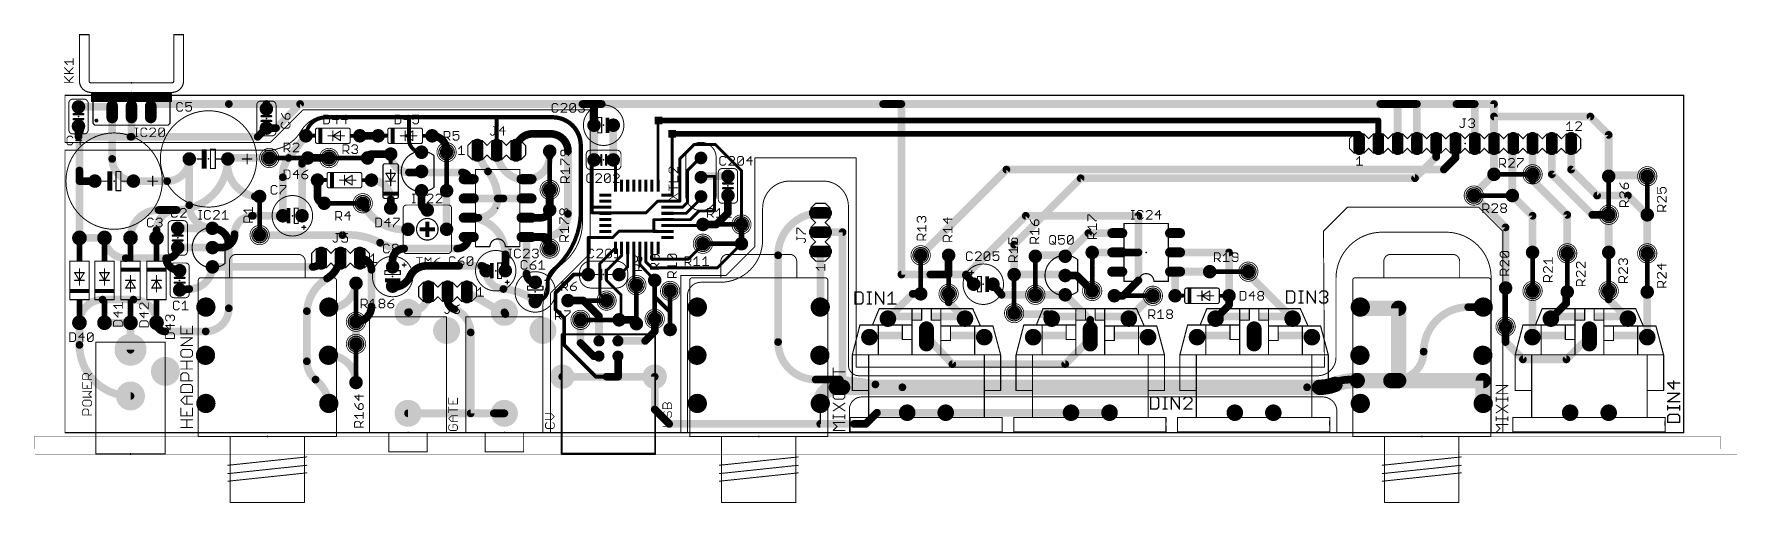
# Model space of a CAD drawing. Extents: x -4 to 220, y -9 to 53.
import ezdxf

# ---------------------------------------------------------------- set-up
doc = ezdxf.new("R2010")
doc.units = 0
for name, color, linetype in [('1', 14, 'CONTINUOUS'), ('16', 174, 'CONTINUOUS'), ('17', 94, 'CONTINUOUS'), ('18', 94, 'CONTINUOUS'), ('19', 54, 'CONTINUOUS'), ('20', 178, 'CONTINUOUS'), ('21', 251, 'CONTINUOUS'), ('23', 178, 'CONTINUOUS'), ('25', 251, 'CONTINUOUS'), ('51', 251, 'CONTINUOUS')]:
    doc.layers.add(name, color=color, linetype=linetype)

# ---------------------------------------------------------------- blocks, each defined once
blk = doc.blocks.new('ROUNDP')
at = {"const_width": 0.5}
blk.add_lwpolyline([(0, -0.25, 1), (0, 0.25, 1), (0, -0.25)], format="xyb", dxfattribs=at)
blk = doc.blocks.new('RECT')
blk.add_solid([(-0.5, -0.5), (0.5, -0.5), (-0.5, 0.5), (0.5, 0.5)])
blk = doc.blocks.new('LONGP100')
at = {"const_width": 1}
blk.add_lwpolyline([(-0.5, 0), (0.5, 0)], dxfattribs=at)
at = {"const_width": 0.5}
for points in [[(-0.5, 0.25, 1), (-0.5, -0.25)], [(0.5, -0.25, 1), (0.5, 0.25)]]:
    blk.add_lwpolyline(points, format="xyb", dxfattribs=at)
blk = doc.blocks.new('SQUAREV')
blk.add_solid([(-0.5, -0.5), (0.5, -0.5), (-0.5, 0.5), (0.5, 0.5)])
blk = doc.blocks.new('ROUNDV')
at = {"const_width": 0.5}
blk.add_lwpolyline([(0, -0.25, 1), (0, 0.25, 1), (0, -0.25)], format="xyb", dxfattribs=at)

msp = doc.modelspace()

# ---------------------------------------------------------------- linework, layer by layer
at = {"layer": '1'}
for points, const_width in [([(0, 44.4818, 1), (0, 44.4183)], 0.0635), ([(0.0318, 44.45, 1), (-0.0318, 44.45)], 0.0635), ([(9.017, 42.291, 1), (8.509, 42.291)], 0.508), ([(30.988, 43.561, 1), (30.988, 43.053)], 0.508), ([(31.1676, 43.1274, 1), (30.8084, 43.4866)], 0.508), ([(173.355, 43.561, 1), (173.355, 43.053)], 0.508), ([(175.768, 43.561, 1), (175.768, 43.053)], 0.508), ([(175.768, 43.561, 1), (175.768, 43.053)], 0.508), ([(175.768, 43.053, 1), (175.768, 43.561)], 0.508), ([(175.768, 43.053, 1), (175.768, 43.561)], 0.508), ([(178.181, 43.053, 1), (178.181, 43.561)], 0.508), ([(183.388, 43.561, 1), (183.388, 43.053)], 0.508), ([(183.388, 43.561, 1), (183.388, 43.053)], 0.508), ([(183.388, 43.053, 1), (183.388, 43.561)], 0.508), ([(186.055, 43.307, 1), (185.547, 43.307)], 0.508), ([(185.801, 43.053, 1), (185.801, 43.561)], 0.508), ([(188.595, 43.307, 1), (188.087, 43.307)], 0.508), ([(188.341, 43.053, 1), (188.341, 43.561)], 0.508), ([(213.3918, 44.45, 1), (213.3283, 44.45)], 0.0635), ([(213.36, 44.4183, 1), (213.36, 44.4818)], 0.0635), ([(2.032, 40.513, 1), (1.524, 40.513)], 0.508), ([(2.032, 40.386, 1), (1.524, 40.386)], 0.508), ([(1.524, 40.386, 1), (2.032, 40.386)], 0.508), ([(26.543, 40.386, 1), (26.543, 39.878)], 0.508), ([(26.7226, 39.9524, 1), (26.3634, 40.3116)], 0.508), ([(27.6334, 40.3116, 1), (27.9926, 39.9524)], 0.508), ([(27.813, 39.878, 1), (27.813, 40.386)], 0.508), ([(34.671, 41.783, 0.2656), (31.115, 39.751)], 0.127), ([(31.369, 42.5768, 1), (31.369, 42.5132)], 0.0635), ([(31.3915, 42.5225, 1), (31.3465, 42.5675)], 0.0635), ([(34.671, 41.8148, 1), (34.671, 41.7512)], 0.0635), ([(34.671, 41.7512, 1), (34.671, 41.8148)], 0.0635), ([(64.262, 41.8148, 1), (64.262, 41.7512)], 0.0635), ([(68.199, 37.846, 0.4142), (64.262, 41.783)], 0.127), ([(64.262, 41.7512, 1), (64.262, 41.8148)], 0.0635), ([(69.2468, 42.545, 1), (69.1833, 42.545)], 0.0635), ([(69.215, 42.5132, 1), (69.215, 42.5768)], 0.0635), ([(78.232, 41.3385, 1), (78.232, 40.9575)], 0.381), ([(173.2915, 41.148, 1), (172.9105, 41.148)], 0.381), ([(173.101, 40.9575, 1), (173.101, 41.3385)], 0.381), ([(0, 38.2588, 1), (0, 38.1953)], 0.0635), ([(-0.0318, 38.227, 1), (0.0318, 38.227)], 0.0635), ([(1.778, 39.243, 1), (1.778, 38.735)], 0.508), ([(1.524, 38.989, 1), (2.032, 38.989)], 0.508), ([(8.636, 39.243, 1), (8.636, 38.735)], 0.508), ([(8.636, 39.243, 1), (8.636, 38.735)], 0.508), ([(8.509, 38.989, 1), (9.017, 38.989)], 0.508), ([(8.636, 38.735, 1), (8.636, 39.243)], 0.508), ([(8.763, 38.735, 1), (8.763, 39.243)], 0.508), ([(25.2204, 39.1686, 1), (25.5796, 38.8094)], 0.508), ([(25.4, 38.735, 1), (25.4, 39.243)], 0.508), ([(26.797, 37.211, 0.2588), (31.115, 39.751)], 0.127), ([(27.0285, 38.2495, 1), (27.0735, 38.2045)], 0.0635), ([(27.051, 38.1953, 1), (27.051, 38.2588)], 0.0635), ([(31.0876, 39.7671, 1), (31.1424, 39.7349)], 0.0635), ([(31.1424, 39.7349, 1), (31.0876, 39.7671)], 0.0635), ([(80.01, 39.5605, 1), (80.01, 39.1795)], 0.381), ([(170.7515, 39.37, 1), (170.3705, 39.37)], 0.381), ([(170.3705, 38.1, 1), (170.7515, 38.1)], 0.381), ([(170.561, 39.1795, 1), (170.561, 39.5605)], 0.381), ([(172.9105, 38.1, 1), (173.2915, 38.1)], 0.381), ([(180.975, 38.1, 1), (180.467, 38.1)], 0.508), ([(185.547, 38.1, 1), (186.055, 38.1)], 0.508), ([(188.087, 38.1, 1), (188.595, 38.1)], 0.508), ([(0, 37.2428, 1), (0, 37.1792)], 0.0635), ([(0.0318, 37.211, 1), (-0.0318, 37.211)], 0.0635), ([(16.637, 36.068, 1), (16.129, 36.068)], 0.508), ([(26.7962, 37.2427, 1), (26.7978, 37.1793)], 0.0635), ([(26.797, 37.1792, 1), (26.797, 37.2428)], 0.0635), ([(68.2308, 37.846, 1), (68.1672, 37.846)], 0.0635), ([(68.1672, 37.846, 1), (68.2308, 37.846)], 0.0635), ([(90.9638, 36.195, 1), (90.9002, 36.195)], 0.0635), ([(90.932, 36.2268, 1), (90.932, 36.1632)], 0.0635), ([(104.2988, 36.195, 1), (104.2353, 36.195)], 0.0635), ([(104.267, 36.1632, 1), (104.267, 36.2268)], 0.0635), ([(180.467, 36.322, 1), (180.975, 36.322)], 0.508), ([(180.9006, 36.1424, 1), (180.5414, 36.5016)], 0.508), ([(133.858, 33.782, 1), (133.858, 33.274)], 0.508), ([(134.0376, 33.3484, 1), (133.6784, 33.7076)], 0.508), ([(177.7474, 33.7076, 1), (178.1066, 33.3484)], 0.508), ([(177.927, 33.274, 1), (177.927, 33.782)], 0.508), ([(95.504, 33.147, 0.4142), (91.948, 29.591)], 0.127), ([(95.504, 33.1788, 1), (95.504, 33.1152)], 0.0635), ([(95.504, 33.1152, 1), (95.504, 33.1788)], 0.0635), ([(99.949, 33.1788, 1), (99.949, 33.1152)], 0.0635), ([(103.251, 29.845, 0.4142), (99.949, 33.147)], 0.127), ([(99.949, 33.1152, 1), (99.949, 33.1788)], 0.0635), ([(16.383, 29.972, 0.4142), (19.431, 26.924)], 1.016), ([(16.637, 29.972, 1), (16.129, 29.972)], 0.508), ([(16.129, 29.972, 1), (16.637, 29.972)], 0.508), ([(91.9798, 29.591, 1), (91.9163, 29.591)], 0.0635), ([(91.9163, 29.591, 1), (91.9798, 29.591)], 0.0635), ([(103.2828, 29.845, 1), (103.2193, 29.845)], 0.0635), ([(103.2193, 29.845, 1), (103.2828, 29.845)], 0.0635), ([(169.037, 29.7497, 1), (169.037, 29.6863)], 0.0635), ([(169.0595, 29.6955, 1), (169.0145, 29.7405)], 0.0635), ([(186.3315, 29.7405, 1), (186.2865, 29.6955)], 0.0635), ([(186.309, 29.6863, 1), (186.309, 29.7497)], 0.0635), ([(21.59, 24.765, 0.4142), (19.431, 26.924)], 1.016), ([(19.431, 27.178, 1), (19.431, 26.67)], 0.508), ([(19.431, 26.67, 1), (19.431, 27.178)], 0.508), ([(65.659, 22.352, 0.2168), (68.199, 27.432)], 0.127), ([(68.1672, 27.432, 1), (68.2308, 27.432)], 0.0635), ([(68.2307, 27.4308, 1), (68.1673, 27.4332)], 0.0635), ([(21.844, 24.765, 1), (21.336, 24.765)], 0.508), ([(21.336, 24.765, 1), (21.844, 24.765)], 0.508), ([(86.36, 19.812, 0.4142), (91.948, 25.4)], 0.127), ([(91.9798, 25.4, 1), (91.9163, 25.4)], 0.0635), ([(91.9163, 25.4, 1), (91.9798, 25.4)], 0.0635), ([(99.568, 26.67, 1), (99.568, 26.162)], 0.508), ([(102.743, 26.416, 1), (102.235, 26.416)], 0.508), ([(102.489, 26.162, 1), (102.489, 26.67)], 0.508), ([(125.349, 24.765, 1), (124.841, 24.765)], 0.508), ([(124.9154, 24.9446, 1), (125.2746, 24.5854)], 0.508), ([(165.8395, 26.5655, 1), (165.8845, 26.5205)], 0.0635), ([(165.8937, 26.5432, 1), (165.8303, 26.5428)], 0.0635), ([(173.609, 26.416, 0.4142), (167.513, 20.32)], 0.127), ([(173.609, 26.4477, 1), (173.609, 26.3843)], 0.0635), ([(173.609, 26.3843, 1), (173.609, 26.4477)], 0.0635), ([(187.96, 20.447, 0.4142), (181.991, 26.416)], 0.127), ([(181.991, 26.4477, 1), (181.991, 26.3843)], 0.0635), ([(181.991, 26.3843, 1), (181.991, 26.4477)], 0.0635), ([(189.5157, 26.543, 1), (189.4523, 26.543)], 0.0635), ([(189.4615, 26.5205, 1), (189.5065, 26.5655)], 0.0635), ([(69.1833, 23.622, 1), (69.2468, 23.622)], 0.0635), ([(69.2375, 23.5995, 1), (69.1925, 23.6445)], 0.0635), ([(90.9002, 24.511, 1), (90.9638, 24.511)], 0.0635), ([(90.9545, 24.4885, 1), (90.9095, 24.5335)], 0.0635), ([(65.659, 22.352, 0.2264), (62.992, 16.764)], 0.127), ([(65.639, 22.3767, 1), (65.679, 22.3273)], 0.0635), ([(65.679, 22.3273, 1), (65.639, 22.3767)], 0.0635), ([(81.153, 20.7327, 1), (81.153, 20.6693)], 0.0635), ([(81.1848, 20.701, 1), (81.1213, 20.701)], 0.0635), ([(87.0995, 20.7235, 1), (87.1445, 20.6785)], 0.0635), ([(87.122, 20.6693, 1), (87.122, 20.7327)], 0.0635), ([(124.841, 20.828, 1), (125.349, 20.828)], 0.508), ([(167.5447, 20.32, 1), (167.4813, 20.32)], 0.0635), ([(167.4813, 20.32, 1), (167.5447, 20.32)], 0.0635), ([(187.9917, 20.447, 1), (187.9283, 20.447)], 0.0635), ([(187.9283, 20.447, 1), (187.9917, 20.447)], 0.0635), ([(63.9855, 18.4375, 1), (64.0305, 18.3925)], 0.0635), ([(64.0398, 18.415, 1), (63.9763, 18.415)], 0.0635), ([(82.0738, 18.034, 1), (82.0102, 18.034)], 0.0635), ([(82.0102, 18.034, 1), (82.0738, 18.034)], 0.0635), ([(83.82, 19.812, 0.4142), (82.042, 18.034)], 0.127), ([(83.82, 19.8438, 1), (83.82, 19.7803)], 0.0635), ([(83.82, 19.7803, 1), (83.82, 19.8438)], 0.0635), ([(86.36, 19.8438, 1), (86.36, 19.7803)], 0.0635), ([(86.36, 19.7803, 1), (86.36, 19.8438)], 0.0635), ([(18.542, 13.335, 0.4142), (21.59, 16.383)], 1.016), ([(21.844, 16.383, 1), (21.336, 16.383)], 0.508), ([(21.336, 16.383, 1), (21.844, 16.383)], 0.508), ([(63.0238, 16.764, 1), (62.9603, 16.764)], 0.0635), ([(62.9603, 16.764, 1), (63.0237, 16.764)], 0.0635), ([(171.224, 16.542, 1), (170.208, 16.542)], 1.016), ([(170.716, 16.891, 1), (170.716, 15.875)], 1.016), ([(170.208, 16.383, 1), (171.224, 16.383)], 1.016), ([(176.276, 16.383, 1), (175.26, 16.383)], 1.016), ([(175.768, 15.875, 1), (175.768, 16.891)], 1.016), ([(12.065, 14.478, 0.4142), (13.208, 13.335)], 1.016), ([(12.319, 14.478, 1), (11.811, 14.478)], 0.508), ([(13.208, 13.589, 1), (13.208, 13.081)], 0.508), ([(13.208, 13.081, 1), (13.208, 13.589)], 0.508), ([(18.542, 13.589, 1), (18.542, 13.081)], 0.508), ([(18.542, 13.081, 1), (18.542, 13.589)], 0.508), ([(165.1, 7.493, 0.4142), (167.513, 9.906)], 0.127), ([(167.5447, 9.906, 1), (167.4813, 9.906)], 0.0635), ([(167.4813, 9.906, 1), (167.5447, 9.906)], 0.0635), ([(101.667, 5.969, 0.4142), (99.54, 3.842)], 2.032), ([(101.667, 6.477, 1), (101.667, 5.461)], 1.016), ([(101.667, 5.461, 1), (101.667, 6.477)], 1.016), ([(102.489, 6.477, 1), (102.489, 5.461)], 1.016), ([(102.489, 5.461, 1), (102.489, 6.477)], 1.016), ([(103.251, 8.89, 0.4142), (104.648, 7.493)], 0.127), ([(103.2828, 8.89, 1), (103.2193, 8.89)], 0.0635), ([(103.2193, 8.89, 1), (103.2828, 8.89)], 0.0635), ([(104.267, 8.6678, 1), (104.267, 8.6043)], 0.0635), ([(104.2353, 8.636, 1), (104.2988, 8.636)], 0.0635), ([(104.648, 7.5248, 1), (104.648, 7.4613)], 0.0635), ([(104.648, 7.4613, 1), (104.648, 7.5248)], 0.0635), ([(165.354, 5.969, 0.0929), (167.386, 6.35)], 2.032), ([(165.354, 6.477, 1), (165.354, 5.461)], 1.016), ([(165.354, 5.461, 1), (165.354, 6.477)], 1.016), ([(165.1, 7.5248, 1), (165.1, 7.4613)], 0.0635), ([(165.1, 7.4613, 1), (165.1, 7.5248)], 0.0635), ([(165.9573, 8.6358, 1), (166.0207, 8.6362)], 0.0635), ([(165.989, 8.6043, 1), (165.989, 8.6678)], 0.0635), ([(170.307, 6.858, 0.0996), (167.386, 6.35)], 2.032), ([(167.202, 6.8235, 1), (167.57, 5.8765)], 1.016), ([(167.57, 5.8765, 1), (167.202, 6.8235)], 1.016), ([(170.307, 7.366, 1), (170.307, 6.35)], 1.016), ([(170.2936, 6.3502, 1), (170.3204, 7.3658)], 1.016), ([(174.752, 7.366, 1), (174.752, 6.35)], 1.016), ([(174.752, 7.366, 1), (174.752, 6.35)], 1.016), ([(174.752, 6.35, 1), (174.752, 7.366)], 1.016), ([(175.26, 6.858, 1), (176.276, 6.858)], 1.016), ([(175.768, 6.35, 1), (175.768, 7.366)], 1.016), ([(187.424, 6.858, 1), (186.408, 6.858)], 1.016), ([(186.916, 6.35, 1), (186.916, 7.366)], 1.016), ([(102.6686, 6.1486, 1), (102.3094, 5.7894)], 0.508), ([(102.235, 5.969, 1), (102.743, 5.969)], 0.508), ([(102.4364, 5.6624, 1), (102.7956, 6.0216)], 0.508), ([(105.029, 4.699, 0.4142), (103.378, 3.048)], 0.127), ([(105.029, 4.7307, 1), (105.029, 4.6673)], 0.0635), ([(105.029, 4.6673, 1), (105.029, 4.7307)], 0.0635), ([(167.64, 2.794, 0.4142), (165.735, 4.699)], 0.127), ([(165.735, 4.7307, 1), (165.735, 4.6673)], 0.0635), ([(165.735, 4.6673, 1), (165.735, 4.7307)], 0.0635), ([(99.032, 3.842, 1), (100.048, 3.842)], 1.016), ([(103.4098, 3.048, 1), (103.3462, 3.048)], 0.0635), ([(103.3462, 3.048, 1), (103.4098, 3.048)], 0.0635), ([(167.6718, 2.794, 1), (167.6083, 2.794)], 0.0635), ([(167.6083, 2.794, 1), (167.6718, 2.794)], 0.0635), ([(186.408, 3.842, 1), (187.424, 3.842)], 1.016), ([(0, 0.0318, 1), (0, -0.0318)], 0.0635), ([(-0.0318, 0, 1), (0.0318, 0)], 0.0635), ([(62.9603, 0, 1), (63.0238, 0)], 0.0635), ([(62.992, -0.0318, 1), (62.992, 0.0318)], 0.0635), ([(64.008, 0.0318, 1), (64.008, -0.0318)], 0.0635), ([(63.9763, 0, 1), (64.0398, 0)], 0.0635), ([(81.1213, 0, 1), (81.1848, 0)], 0.0635), ([(81.153, -0.0318, 1), (81.153, 0.0318)], 0.0635), ([(82.042, 0.0318, 1), (82.042, -0.0318)], 0.0635), ([(82.0102, 0, 1), (82.0738, 0)], 0.0635), ([(103.3462, 0, 1), (103.4098, 0)], 0.0635), ([(103.378, -0.0318, 1), (103.378, 0.0318)], 0.0635), ([(167.64, 0.0318, 1), (167.64, -0.0318)], 0.0635), ([(167.6083, 0, 1), (167.6718, 0)], 0.0635), ([(187.9283, 0, 1), (187.9917, 0)], 0.0635), ([(187.96, -0.0318, 1), (187.96, 0.0318)], 0.0635), ([(189.484, 0.0318, 1), (189.484, -0.0318)], 0.0635), ([(189.4523, 0, 1), (189.5157, 0)], 0.0635), ([(213.3283, 0, 1), (213.3918, 0)], 0.0635), ([(213.36, -0.0318, 1), (213.36, 0.0318)], 0.0635)]:
    msp.add_lwpolyline(points, format="xyb", dxfattribs=dict(at, const_width=const_width))
for points, const_width in [([(0, 44.45), (213.36, 44.45)], 0.127), ([(0, 38.227), (0, 44.45)], 0.127), ([(8.763, 38.989), (8.763, 42.291)], 1.016), ([(27.813, 40.132), (30.988, 43.307)], 1.016), ([(30.988, 43.307), (175.768, 43.307)], 1.016), ([(175.768, 43.307), (173.355, 43.307)], 1.016), ([(175.768, 43.307), (178.181, 43.307)], 1.016), ([(175.768, 43.307), (183.388, 43.307)], 1.016), ([(183.388, 43.307), (185.801, 43.307)], 1.016), ([(183.388, 43.307), (188.341, 43.307)], 1.016), ([(185.801, 43.307), (185.801, 38.1)], 1.016), ([(188.341, 43.307), (188.341, 38.1)], 1.016), ([(213.36, 44.45), (213.36, 0)], 0.127), ([(1.778, 40.386), (1.778, 40.513)], 1.016), ([(1.778, 40.386), (1.778, 38.989)], 1.016), ([(25.4, 38.989), (26.543, 40.132)], 1.016), ([(26.543, 40.132), (27.813, 40.132)], 1.016), ([(31.369, 42.545), (27.051, 38.227)], 0.127), ([(69.215, 42.545), (31.369, 42.545)], 0.127), ([(64.262, 41.783), (34.671, 41.783)], 0.127), ([(69.215, 23.622), (69.215, 42.545)], 0.127), ([(78.232, 41.148), (173.101, 41.148)], 0.762), ([(173.101, 41.148), (173.101, 38.1)], 0.762), ([(27.051, 38.227), (0, 38.227)], 0.127), ([(1.778, 38.989), (8.636, 38.989)], 1.016), ([(8.636, 38.989), (8.763, 38.989)], 1.016), ([(8.636, 38.989), (25.4, 38.989)], 1.016), ([(80.01, 39.37), (170.561, 39.37)], 0.762), ([(170.561, 39.37), (170.561, 38.1)], 0.762), ([(180.721, 36.322), (180.721, 38.1)], 1.016), ([(26.797, 37.211), (0, 37.211)], 0.127), ([(0, 37.211), (0, 0)], 0.127), ([(16.383, 29.972), (16.383, 36.068)], 1.016), ([(68.199, 27.432), (68.199, 37.846)], 0.127), ([(104.267, 36.195), (90.932, 36.195)], 0.127), ([(90.932, 36.195), (90.932, 24.511)], 0.127), ([(104.267, 8.636), (104.267, 36.195)], 0.127), ([(177.927, 33.528), (180.721, 36.322)], 1.016), ([(125.095, 24.765), (133.858, 33.528)], 1.016), ([(133.858, 33.528), (177.927, 33.528)], 1.016), ([(95.504, 33.147), (99.949, 33.147)], 0.127), ([(91.948, 25.4), (91.948, 29.591)], 0.127), ([(103.251, 29.845), (103.251, 8.89)], 0.127), ([(169.037, 29.718), (165.862, 26.543)], 0.127), ([(186.309, 29.718), (169.037, 29.718)], 0.127), ([(189.484, 26.543), (186.309, 29.718)], 0.127), ([(21.59, 16.383), (21.59, 24.765)], 1.016), ([(102.489, 26.416), (99.568, 26.416)], 1.016), ([(102.489, 5.969), (102.489, 26.416)], 1.016), ([(125.095, 20.828), (125.095, 24.765)], 1.016), ([(165.862, 26.543), (165.989, 8.636)], 0.127), ([(173.609, 26.416), (181.991, 26.416)], 0.127), ([(189.484, 0), (189.484, 26.543)], 0.127), ([(64.008, 18.415), (69.215, 23.622)], 0.127), ([(90.932, 24.511), (87.122, 20.701)], 0.127), ([(87.122, 20.701), (81.153, 20.701)], 0.127), ([(81.153, 20.701), (81.153, 0)], 0.127), ([(167.513, 9.906), (167.513, 20.32)], 0.127), ([(187.96, 20.447), (187.96, 0)], 0.127), ([(64.008, 0), (64.008, 18.415)], 0.127), ([(82.042, 0), (82.042, 18.034)], 0.127), ([(83.82, 19.812), (86.36, 19.812)], 0.127), ([(62.992, 0), (62.992, 16.764)], 0.127), ([(170.716, 16.383), (170.716, 16.542)], 2.032), ([(175.768, 16.383), (170.716, 16.383)], 2.032), ([(175.768, 6.858), (175.768, 16.383)], 2.032), ([(13.208, 13.335), (18.542, 13.335)], 1.016), ([(101.667, 5.969), (102.489, 5.969)], 2.032), ([(102.489, 5.969), (165.354, 5.969)], 2.032), ([(165.989, 8.636), (104.267, 8.636)], 0.127), ([(104.648, 7.493), (165.1, 7.493)], 0.127), ([(170.307, 6.858), (174.752, 6.858)], 2.032), ([(174.752, 6.858), (175.768, 6.858)], 2.032), ([(174.752, 6.858), (186.916, 6.858)], 2.032), ([(186.916, 6.858), (186.916, 3.842)], 2.032), ([(102.489, 5.969), (102.616, 5.842)], 1.016), ([(165.735, 4.699), (105.029, 4.699)], 0.127), ([(103.378, 3.048), (103.378, 0)], 0.127), ([(167.64, 0), (167.64, 2.794)], 0.127), ([(0, 0), (62.992, 0)], 0.127), ([(81.153, 0), (64.008, 0)], 0.127), ([(103.378, 0), (82.042, 0)], 0.127), ([(187.96, 0), (167.64, 0)], 0.127), ([(213.36, 0), (189.484, 0)], 0.127)]:
    msp.add_lwpolyline(points, dxfattribs=dict(at, const_width=const_width))
at = {"layer": '16'}
for points, const_width in [([(6.223, 42.926), (1.778, 42.926)], 1.016), ([(6.223, 42.291), (6.223, 42.926)], 1.016), ([(6.223, 42.291), (6.223, 42.164)], 1.016), ([(6.223, 36.068), (6.223, 42.291)], 1.016), ([(11.303, 42.291), (11.303, 43.307)], 1.016), ([(11.303, 43.307), (21.59, 43.307)], 1.016), ([(21.59, 43.307), (68.199, 43.307)], 1.016), ([(21.59, 43.307), (26.543, 43.307)], 1.016), ([(26.543, 43.307), (26.543, 42.672)], 1.016), ([(68.199, 43.307), (68.326, 43.307)], 1.016), ([(68.199, 43.307), (69.723, 43.307)], 1.016), ([(68.326, 43.307), (70.739, 43.307)], 1.016), ([(68.326, 43.307), (70.104, 43.307)], 1.016), ([(70.739, 43.434), (69.342, 43.434)], 0.381), ([(69.723, 43.307), (69.723, 40.513)], 1.016), ([(70.739, 43.307), (107.823, 43.307)], 1.016), ([(70.739, 43.307), (70.739, 43.434)], 0.381), ([(107.823, 43.307), (110.236, 43.307)], 1.016), ([(107.823, 43.307), (174.244, 43.307)], 1.016), ([(110.236, 43.307), (110.236, 20.828)], 1.016), ([(174.244, 43.307), (175.641, 43.307)], 1.016), ([(174.244, 43.307), (178.181, 43.307)], 1.016), ([(175.641, 43.307), (175.641, 38.1)], 1.016), ([(178.181, 43.307), (178.181, 38.1)], 1.016), ([(34.29, 41.529), (45.339, 41.529)], 0.508), ([(45.339, 41.529), (59.563, 41.529)], 0.508), ([(45.339, 41.529), (45.339, 38.608)], 0.508), ([(56.896, 41.529), (56.896, 37.211)], 0.508), ([(59.563, 41.529), (56.896, 41.529)], 0.508), ([(59.563, 41.529), (64.262, 41.529)], 0.508), ([(69.723, 40.513), (69.723, 35.941)], 1.016), ([(72.263, 35.941), (72.263, 40.513)], 1.016), ([(78.161, 32.548), (78.161, 41.148)], 0.381), ([(78.161, 41.148), (78.232, 41.148)], 0.381), ([(188.341, 41.656), (201.041, 41.656)], 1.016), ([(188.341, 38.1), (188.341, 41.656)], 1.016), ([(201.041, 41.656), (203.454, 39.243)], 1.016), ([(1.905, 34.544), (1.905, 39.624)], 1.016), ([(29.464, 36.195), (31.75, 39.116)], 1.016), ([(31.75, 39.116), (31.75, 38.989)], 0.508), ([(38.862, 39.116), (38.735, 39.116)], 1.016), ([(38.862, 39.116), (41.275, 39.116)], 1.016), ([(64.008, 39.37), (61.595, 39.37)], 1.016), ([(80.01, 31.298), (80.01, 39.37)], 0.381), ([(81.026, 36.068), (82.931, 37.973)], 0.381), ([(82.931, 37.973), (85.725, 37.973)], 0.381), ([(85.725, 37.973), (89.154, 34.544)], 0.381), ([(183.261, 36.195), (183.261, 38.1)], 1.016), ([(188.341, 38.1), (188.341, 34.036)], 1.016), ([(190.754, 37.973), (190.881, 38.1)], 1.016), ([(190.754, 31.242), (190.754, 37.973)], 1.016), ([(193.421, 38.1), (193.421, 38.354)], 1.016), ([(193.421, 34.036), (193.421, 38.1)], 1.016), ([(195.961, 38.1), (195.961, 38.227)], 1.016), ([(195.961, 34.036), (195.961, 38.1)], 1.016), ([(198.501, 38.1), (198.501, 38.227)], 1.016), ([(198.501, 34.671), (198.501, 38.1)], 1.016), ([(203.454, 39.243), (203.454, 33.782)], 1.016), ([(21.463, 36.195), (26.924, 36.195)], 1.016), ([(31.242, 28.575), (31.242, 35.433)], 1.016), ([(32.004, 36.195), (31.877, 36.195)], 1.016), ([(32.004, 36.195), (34.798, 36.195)], 1.016), ([(40.386, 36.703), (42.926, 36.703)], 1.016), ([(50.292, 36.957), (50.292, 37.211)], 1.016), ([(63.881, 36.449), (63.881, 37.084)], 1.016), ([(66.294, 28.829), (66.294, 37.084)], 1.016), ([(67.945, 37.846), (67.945, 29.972)], 0.508), ([(69.723, 35.941), (69.469, 35.941)], 0.381), ([(69.469, 35.941), (69.469, 30.099)], 0.381), ([(72.561, 35.643), (72.263, 35.941)], 0.381), ([(81.026, 30.498), (81.026, 36.068)], 0.381), ([(82.042, 34.544), (83.82, 36.322)], 0.381), ([(181.737, 34.671), (183.261, 36.195)], 1.016), ([(1.905, 25.654), (1.905, 34.544)], 1.016), ([(1.905, 34.544), (1.905, 33.147)], 1.016), ([(28.702, 28.575), (28.702, 33.655)], 1.016), ([(33.274, 31.115), (33.274, 33.274)], 1.016), ([(45.339, 34.29), (47.244, 34.29)], 1.016), ([(46.99, 34.29), (46.99, 34.417)], 1.016), ([(47.244, 34.29), (46.99, 34.29)], 1.016), ([(47.244, 34.29), (47.117, 34.29)], 1.016), ([(47.244, 34.29), (52.324, 34.29)], 1.016), ([(60.833, 33.274), (60.833, 33.401)], 1.016), ([(72.561, 32.548), (72.561, 35.643)], 0.381), ([(82.042, 30.353), (82.042, 34.544)], 0.381), ([(83.82, 33.782), (87.376, 33.782)], 1.016), ([(85.598, 33.782), (83.82, 33.782)], 0.381), ([(85.598, 29.21), (85.598, 33.782)], 0.381), ([(89.154, 34.544), (89.154, 27.432)], 0.381), ([(112.776, 23.368), (124.079, 34.671)], 1.016), ([(124.079, 34.671), (181.737, 34.671)], 1.016), ([(188.341, 34.036), (185.674, 31.369)], 1.016), ([(193.421, 33.274), (193.421, 34.036)], 1.016), ([(197.993, 28.702), (193.421, 33.274)], 1.016), ([(201.295, 28.702), (195.961, 34.036)], 1.016), ([(201.93, 31.242), (198.501, 34.671)], 1.016), ([(203.454, 33.782), (203.581, 33.909)], 1.016), ([(203.581, 33.909), (208.407, 33.909)], 1.016), ([(208.407, 33.909), (208.407, 34.036)], 1.016), ([(208.407, 34.036), (208.534, 34.036)], 1.016), ([(208.407, 33.909), (208.534, 33.909)], 1.016), ([(208.534, 34.036), (208.534, 33.782)], 1.016), ([(1.905, 33.147), (3.937, 33.147)], 1.016), ([(9.017, 33.147), (9.144, 33.147)], 1.016), ([(13.462, 33.147), (9.017, 33.147)], 1.016), ([(25.019, 31.115), (25.654, 31.115)], 1.016), ([(46.99, 31.877), (46.99, 32.004)], 1.016), ([(46.99, 30.099), (46.99, 31.877)], 1.016), ([(50.292, 31.877), (50.292, 32.004)], 1.016), ([(50.292, 26.797), (50.292, 31.877)], 1.016), ([(63.881, 29.337), (63.881, 32.004)], 1.016), ([(79.411, 31.298), (80.01, 31.298)], 0.381), ([(83.82, 31.242), (83.947, 31.242)], 0.381), ([(83.82, 30.861), (83.82, 31.242)], 0.381), ([(87.376, 28.956), (87.376, 31.242)], 1.016), ([(185.674, 31.369), (185.674, 31.242)], 1.016), ([(185.674, 31.242), (189.865, 27.051)], 1.016), ([(190.754, 31.242), (190.627, 31.369)], 1.016), ([(193.421, 28.575), (190.754, 31.242)], 1.016), ([(205.994, 31.242), (201.93, 31.242)], 1.016), ([(208.534, 28.702), (205.994, 31.242)], 1.016), ([(12.319, 29.337), (14.605, 29.337)], 1.016), ([(14.605, 29.337), (14.732, 29.337)], 1.016), ([(39.243, 30.226), (39.624, 29.591)], 1.016), ([(42.926, 29.591), (42.926, 30.734)], 1.016), ([(57.785, 30.861), (53.213, 30.861)], 1.016), ([(57.023, 30.861), (57.785, 30.861)], 1.016), ([(57.785, 30.861), (60.833, 30.861)], 1.016), ([(63.881, 29.464), (63.881, 29.337)], 1.016), ([(69.469, 30.099), (69.469, 29.698)], 0.381), ([(69.469, 30.099), (69.469, 28.956)], 0.381), ([(69.469, 29.698), (71.211, 29.698)], 0.381), ([(76.581, 28.956), (78.123, 30.498)], 0.381), ([(78.123, 30.498), (79.411, 30.498)], 0.381), ([(79.411, 30.498), (81.026, 30.498)], 0.381), ([(79.411, 29.698), (81.387, 29.698)], 0.381), ([(81.387, 29.698), (82.042, 30.353)], 0.381), ([(81.857, 28.898), (83.82, 30.861)], 0.381), ([(82.423, 28.067), (83.566, 29.21)], 0.381), ([(83.566, 29.21), (85.598, 29.21)], 0.381), ([(85.852, 27.432), (87.376, 28.956)], 1.016), ([(197.993, 23.622), (197.993, 28.702)], 1.016), ([(203.454, 28.702), (201.295, 28.702)], 1.016), ([(203.454, 23.749), (203.454, 28.702)], 1.016), ([(208.534, 28.702), (208.534, 28.956)], 1.016), ([(208.534, 23.622), (208.534, 28.702)], 1.016), ([(12.065, 26.67), (12.065, 25.654)], 1.016), ([(19.431, 26.924), (14.859, 26.924)], 1.016), ([(24.765, 28.575), (24.638, 28.575)], 1.016), ([(24.765, 28.575), (28.702, 28.575)], 1.016), ([(53.213, 28.321), (54.483, 28.321)], 1.016), ([(60.833, 28.321), (62.738, 28.321)], 1.016), ([(69.469, 28.956), (71.211, 28.956)], 0.381), ([(71.211, 28.956), (70.866, 28.956)], 0.381), ([(71.211, 28.956), (71.211, 28.898)], 0.381), ([(71.211, 28.956), (76.581, 28.956)], 0.381), ([(77.597, 26.498), (77.597, 28.067)], 0.381), ([(77.597, 28.067), (79.411, 28.067)], 0.381), ([(79.411, 28.898), (81.857, 28.898)], 0.381), ([(79.411, 28.067), (79.411, 28.098)], 0.381), ([(79.411, 28.067), (82.423, 28.067)], 0.381), ([(79.411, 27.298), (84.074, 27.298)], 0.381), ([(84.074, 27.432), (85.852, 27.432)], 1.016), ([(84.074, 27.298), (84.074, 27.432)], 0.381), ([(89.154, 27.432), (89.154, 24.892)], 0.762), ([(118.8085, 20.7645), (126.619, 28.575)], 1.016), ([(126.619, 28.575), (141.478, 28.575)], 1.016), ([(141.478, 28.575), (141.478, 23.749)], 1.016), ([(189.865, 27.051), (189.865, 19.05)], 1.016), ([(193.421, 23.749), (193.421, 28.575)], 1.016), ([(1.905, 25.654), (5.207, 25.654)], 1.016), ([(5.207, 25.654), (5.207, 25.781)], 1.016), ([(14.859, 24.384), (19.431, 24.384)], 1.016), ([(19.431, 24.384), (20.574, 24.384)], 1.016), ([(25.654, 26.035), (25.654, 26.162)], 1.016), ([(25.781, 26.035), (36.576, 26.035)], 1.016), ([(44.577, 24.257), (44.704, 24.257)], 1.016), ([(44.704, 24.257), (51.689, 24.257)], 1.016), ([(60.833, 25.781), (62.357, 25.781)], 1.016), ([(60.833, 20.955), (60.833, 25.781)], 1.016), ([(60.833, 25.781), (63.246, 25.781)], 1.016), ([(68.961, 25.698), (71.211, 25.698)], 0.4064), ([(68.961, 20.828), (68.961, 25.698)], 0.4064), ([(71.211, 25.698), (72.18, 25.698)], 0.381), ([(72.18, 25.698), (73.025, 26.543)], 0.381), ([(73.025, 26.543), (77.978, 26.543)], 0.381), ([(77.978, 26.498), (77.597, 26.498)], 0.381), ([(77.978, 26.543), (77.978, 26.498)], 0.381), ([(77.978, 26.498), (79.411, 26.498)], 0.381), ([(82.169, 22.86), (84.074, 24.765)], 0.381), ([(84.074, 24.765), (84.074, 24.892)], 0.381), ([(89.154, 24.892), (85.979, 21.717)], 0.381), ([(131.826, 23.241), (134.874, 26.289)], 1.016), ([(134.874, 26.289), (138.684, 26.289)], 1.016), ([(8.001, 22.987), (13.335, 22.987)], 1.016), ([(13.335, 22.987), (13.462, 22.987)], 1.016), ([(19.431, 21.971), (19.431, 21.844)], 1.016), ([(36.068, 22.225), (36.322, 22.987)], 1.016), ([(43.18, 22.733), (43.18, 21.844)], 1.016), ([(49.53, 21.971), (47.625, 21.971)], 1.016), ([(51.943, 21.971), (49.53, 21.971)], 1.016), ([(49.53, 21.971), (50.419, 21.971)], 1.016), ([(51.943, 21.971), (50.419, 21.971)], 1.016), ([(54.864, 21.971), (51.943, 21.971)], 1.016), ([(58.039, 21.336), (58.039, 23.495)], 1.016), ([(70.485, 22.272), (72.561, 24.348)], 0.381), ([(70.485, 18.288), (70.485, 22.272)], 0.381), ([(71.374, 21.336), (73.361, 23.323)], 0.381), ([(73.361, 23.323), (73.361, 24.348)], 0.381), ([(74.161, 21.837), (74.161, 24.348)], 0.381), ([(74.961, 20.289), (74.961, 24.348)], 0.381), ([(75.761, 22.156), (75.761, 24.348)], 0.381), ([(76.561, 22.499), (76.561, 24.348)], 0.381), ([(77.343, 21.717), (76.561, 22.499)], 0.381), ([(77.361, 24.348), (77.361, 22.86)], 0.381), ([(77.361, 22.86), (82.169, 22.86)], 0.381), ([(93.98, 11.938), (93.98, 23.368)], 1.016), ([(99.568, 16.383), (99.568, 23.876)], 1.016), ([(116.459, 20.828), (116.459, 23.368)], 1.016), ([(127.889, 23.241), (127.762, 23.368)], 1.016), ([(127.762, 23.368), (131.699, 23.368)], 1.016), ([(131.699, 23.368), (131.826, 23.241)], 1.016), ([(138.684, 23.749), (135.382, 23.749)], 1.016), ([(141.478, 23.749), (138.684, 23.749)], 1.016), ([(141.478, 23.749), (141.478, 20.066)], 1.016), ([(153.416, 23.749), (146.304, 23.749)], 1.016), ([(153.416, 18.034), (153.416, 23.749)], 1.016), ([(14.859, 21.463), (15.113, 21.336)], 1.016), ([(19.431, 21.844), (32.639, 21.844)], 1.016), ([(40.386, 16.637), (40.386, 21.463)], 1.016), ([(64.643, 18.415), (67.056, 20.828)], 0.508), ([(67.056, 20.828), (68.961, 20.828)], 0.508), ([(68.961, 20.828), (69.088, 20.955)], 0.508), ([(71.374, 20.066), (71.374, 21.336)], 0.381), ([(73.279, 18.161), (71.374, 20.066)], 0.381), ([(73.025, 20.701), (74.161, 21.837)], 0.381), ([(73.025, 20.828), (73.025, 20.701)], 0.381), ([(74.961, 19.781), (74.961, 20.289)], 0.4064), ([(77.724, 20.066), (75.761, 22.156)], 0.381), ([(78.359, 21.717), (77.343, 21.717)], 0.381), ([(78.359, 21.717), (77.597, 21.717)], 0.381), ([(77.724, 17.907), (77.724, 20.066)], 0.508), ([(85.979, 21.717), (78.359, 21.717)], 0.381), ([(110.236, 20.828), (114.046, 20.828)], 1.016), ([(114.046, 20.828), (118.745, 20.828)], 1.016), ([(114.046, 20.828), (116.459, 20.828)], 1.016), ([(118.745, 20.828), (118.8085, 20.7645)], 1.016), ([(118.8085, 20.7645), (118.745, 20.701)], 1.016), ([(118.8085, 20.7645), (119.761, 19.558)], 1.016), ([(125.095, 20.828), (131.699, 20.828)], 1.016), ([(131.699, 20.828), (131.826, 20.701)], 1.016), ([(131.826, 20.701), (131.826, 20.828)], 1.016), ([(131.826, 20.701), (133.35, 20.701)], 1.016), ([(133.35, 20.701), (135.382, 18.669)], 1.016), ([(141.478, 20.066), (139.446, 18.034)], 1.016), ([(146.304, 18.034), (146.304, 21.209)], 1.016), ([(146.304, 21.209), (150.876, 21.209)], 1.016), ([(155.956, 20.862), (155.956, 21.209)], 1.016), ([(161.798, 15.02), (155.956, 20.862)], 1.016), ([(4.953, 17.526), (9.017, 17.526)], 1.016), ([(15.113, 18.796), (16.383, 18.923)], 1.016), ([(43.18, 19.177), (43.18, 19.304)], 1.016), ([(47.879, 18.415), (47.879, 18.542)], 1.016), ([(52.959, 18.542), (58.039, 15.621)], 1.016), ([(63.627, 19.812), (63.627, 18.923)], 0.508), ([(64.643, 16.256), (64.643, 18.415)], 0.508), ([(71.374, 17.399), (70.485, 18.288)], 0.381), ([(73.279, 14.986), (73.279, 18.161)], 0.381), ([(75.311, 19.431), (74.961, 19.781)], 0.4064), ([(79.756, 15.875), (77.724, 17.907)], 0.508), ([(108.458, 15.02), (111.726, 18.288)], 1.016), ([(111.726, 18.288), (112.776, 18.288)], 1.016), ([(112.776, 18.288), (112.903, 18.288)], 1.016), ([(116.459, 18.288), (116.459, 18.415)], 1.016), ([(116.459, 17.179), (116.459, 18.288)], 1.016), ([(123.444, 18.161), (122.301, 19.558)], 1.016), ([(127.889, 18.161), (123.444, 18.161)], 1.016), ([(131.826, 18.161), (127.889, 18.161)], 1.016), ([(135.128, 14.859), (131.826, 18.161)], 1.016), ([(139.446, 18.034), (138.303, 18.034)], 1.016), ([(140.208, 15.02), (143.222, 18.034)], 1.016), ([(143.222, 18.034), (143.383, 18.034)], 1.016), ([(153.416, 16.798), (153.416, 18.034)], 1.016), ([(189.865, 19.05), (189.865, 18.923)], 1.016), ([(193.421, 18.669), (193.421, 18.923)], 1.016), ([(193.421, 12.607), (193.421, 18.669)], 1.016), ([(197.866, 18.669), (197.993, 18.542)], 1.016), ([(197.866, 17.052), (197.866, 18.669)], 1.016), ([(203.454, 18.669), (203.454, 18.796)], 1.016), ([(203.454, 17.56), (203.454, 18.669)], 1.016), ([(205.994, 15.02), (203.454, 17.56)], 1.016), ([(208.534, 12.58), (208.534, 18.542)], 1.016), ([(31.877, 9.398), (31.877, 16.002)], 1.016), ([(34.544, 16.383), (34.29, 16.383)], 1.016), ([(34.611, 16.383), (34.544, 16.383)], 1.016), ([(45.212, 15.8496), (45.3136, 15.8496)], 1.016), ([(58.039, 15.621), (57.912, 15.8496)], 1.016), ([(65.786, 15.113), (64.643, 16.256)], 0.508), ([(68.326, 17.399), (66.294, 17.399)], 1.016), ([(66.294, 17.399), (66.167, 17.399)], 0.381), ([(70.378, 15.347), (68.326, 17.399)], 1.016), ([(70.378, 12.076), (70.378, 15.347)], 1.016), ([(79.756, 13.589), (79.756, 15.875)], 0.508), ([(99.54, 16.542), (99.54, 16.383)], 1.016), ([(99.568, 16.383), (99.54, 16.411)], 1.016), ([(99.54, 16.383), (99.568, 16.383)], 1.016), ([(118.618, 15.02), (116.459, 17.179)], 1.016), ([(125.095, 15.748), (124.968, 15.621)], 1.016), ([(124.968, 15.621), (129.447, 15.621)], 1.016), ([(129.447, 15.621), (130.048, 15.02)], 1.016), ([(151.638, 15.02), (153.416, 16.798)], 1.016), ([(184.944, 16.542), (186.916, 16.542)], 1.016), ([(195.834, 15.02), (197.866, 17.052)], 1.016), ([(1.905, 14.478), (1.905, 14.605)], 1.016), ([(1.905, 11.557), (1.905, 14.478)], 1.016), ([(8.636, 14.478), (5.207, 14.478)], 1.016), ([(8.636, 10.922), (8.636, 14.478)], 1.016), ([(38.354, 11.684), (38.354, 14.605)], 1.016), ([(53.467, 2.54), (53.467, 13.208)], 1.016), ([(65.786, 13.716), (65.786, 15.113)], 0.508), ([(65.786, 13.716), (65.786, 12.7)], 0.508), ([(65.786, 11.557), (65.786, 13.716)], 0.508), ([(67.945, 11.811), (67.945, 14.859)], 1.016), ([(73.025, 14.859), (73.152, 14.859)], 1.016), ([(73.152, 14.859), (75.311, 14.859)], 1.016), ([(73.152, 14.859), (73.279, 14.986)], 0.381), ([(75.311, 14.859), (75.311, 14.351)], 1.016), ([(76.465, 12.076), (77.724, 13.335)], 1.016), ([(77.724, 13.335), (77.724, 14.986)], 1.016), ([(135.128, 12.446), (135.128, 14.859)], 1.016), ([(189.865, 11.938), (189.865, 13.97)], 1.016), ([(69.977, 7.366), (65.786, 11.557)], 0.508), ([(69.68, 10.076), (67.945, 11.811)], 1.016), ([(72.878, 12.076), (76.465, 12.076)], 1.016), ([(113.538, 12.68), (116.947, 9.017)], 1.016), ([(131.826, 9.017), (135.255, 12.446)], 1.016), ([(135.128, 12.446), (135.128, 12.68)], 1.016), ([(135.255, 12.446), (135.128, 12.446)], 1.016), ([(189.865, 11.938), (192.151, 9.652)], 1.016), ([(193.394, 12.58), (193.421, 12.607)], 1.016), ([(197.886, 9.652), (200.914, 12.68)], 1.016), ([(34.72, 10.192), (34.766, 10.192)], 1.016), ([(70.378, 10.076), (69.68, 10.076)], 1.016), ([(72.898, 7.366), (72.898, 10.033)], 1.016), ([(72.878, 10.053), (72.878, 10.076)], 0.508), ([(72.898, 10.033), (72.878, 10.053)], 0.508), ([(116.947, 9.017), (131.826, 9.017)], 1.016), ([(192.151, 9.652), (197.886, 9.652)], 1.016), ([(65.532, 7.366), (71.374, 7.366)], 1.016), ([(71.374, 7.366), (69.977, 7.366)], 0.508), ([(71.374, 7.366), (72.898, 7.366)], 1.016), ([(72.898, 7.366), (77.724, 7.366)], 1.016), ([(77.724, 7.366), (77.724, 3.048)], 1.016), ([(98.933, 6.985), (100.838, 6.985)], 1.016), ([(100.838, 6.985), (102.108, 6.985)], 1.016), ([(169.291, 6.985), (175.387, 6.985)], 1.016), ([(110.363, 5.969), (163.703, 5.969)], 1.016), ([(34.798, 3.814), (34.798, 3.81)], 1.016), ([(34.798, 3.81), (34.798, 3.556)], 1.016), ([(45.212, 2.54), (56.515, 2.54)], 1.016), ([(56.515, 2.54), (53.467, 2.54)], 1.016), ([(56.515, 2.54), (57.912, 2.54)], 1.016), ([(77.724, 3.048), (79.629, 1.143)], 1.016), ([(105.537, 1.143), (107.014, 2.62)], 1.016), ([(107.014, 2.62), (110.998, 2.62)], 1.016), ([(110.871, 2.62), (110.871, 2.794)], 1.016), ([(110.998, 2.62), (110.871, 2.62)], 1.016), ([(110.998, 2.62), (115.951, 2.62)], 1.016), ([(115.951, 2.62), (115.951, 2.794)], 1.016), ([(115.951, 2.62), (116.078, 2.62)], 1.016), ([(115.951, 2.62), (132.588, 2.62)], 1.016), ([(132.461, 2.62), (132.461, 2.667)], 1.016), ([(132.588, 2.62), (132.461, 2.62)], 1.016), ([(132.588, 2.62), (137.668, 2.62)], 1.016), ([(79.629, 1.143), (104.013, 1.143)], 1.016), ([(104.013, 1.143), (99.54, 1.143)], 1.016), ([(104.013, 1.143), (105.537, 1.143)], 1.016)]:
    msp.add_lwpolyline(points, dxfattribs=dict(at, const_width=const_width))
for points, const_width in [([(1.778, 43.18, 1), (1.778, 42.672)], 0.508), ([(6.477, 42.926, 1), (5.969, 42.926)], 0.508), ([(6.477, 42.291, 1), (5.969, 42.291)], 0.508), ([(6.477, 42.291, 1), (5.969, 42.291)], 0.508), ([(6.223, 42.672, 1), (6.223, 43.18)], 0.508), ([(11.557, 43.307, 1), (11.049, 43.307)], 0.508), ([(11.303, 43.561, 1), (11.303, 43.053)], 0.508), ([(21.59, 43.561, 1), (21.59, 43.053)], 0.508), ([(21.59, 43.561, 1), (21.59, 43.053)], 0.508), ([(21.59, 43.053, 1), (21.59, 43.561)], 0.508), ([(26.797, 43.307, 1), (26.289, 43.307)], 0.508), ([(26.289, 42.672, 1), (26.797, 42.672)], 0.508), ([(26.543, 43.053, 1), (26.543, 43.561)], 0.508), ([(68.199, 43.561, 1), (68.199, 43.053)], 0.508), ([(68.199, 43.561, 1), (68.199, 43.053)], 0.508), ([(68.326, 43.561, 1), (68.326, 43.053)], 0.508), ([(68.326, 43.561, 1), (68.326, 43.053)], 0.508), ([(68.199, 43.053, 1), (68.199, 43.561)], 0.508), ([(68.326, 43.053, 1), (68.326, 43.561)], 0.508), ([(69.342, 43.5293, 1), (69.342, 43.3388)], 0.1905), ([(69.977, 43.307, 1), (69.469, 43.307)], 0.508), ([(69.723, 43.053, 1), (69.723, 43.561)], 0.508), ([(70.104, 43.053, 1), (70.104, 43.561)], 0.508), ([(70.739, 43.561, 1), (70.739, 43.053)], 0.508), ([(70.739, 43.053, 1), (70.739, 43.561)], 0.508), ([(70.8342, 43.434, 1), (70.6438, 43.434)], 0.1905), ([(70.6438, 43.307, 1), (70.8342, 43.307)], 0.1905), ([(70.739, 43.3388, 1), (70.739, 43.5293)], 0.1905), ([(107.823, 43.561, 1), (107.823, 43.053)], 0.508), ([(107.823, 43.561, 1), (107.823, 43.053)], 0.508), ([(107.823, 43.053, 1), (107.823, 43.561)], 0.508), ([(110.49, 43.307, 1), (109.982, 43.307)], 0.508), ([(110.236, 43.053, 1), (110.236, 43.561)], 0.508), ([(174.244, 43.561, 1), (174.244, 43.053)], 0.508), ([(174.244, 43.561, 1), (174.244, 43.053)], 0.508), ([(174.244, 43.053, 1), (174.244, 43.561)], 0.508), ([(175.895, 43.307, 1), (175.387, 43.307)], 0.508), ([(175.641, 43.053, 1), (175.641, 43.561)], 0.508), ([(178.435, 43.307, 1), (177.927, 43.307)], 0.508), ([(178.181, 43.053, 1), (178.181, 43.561)], 0.508), ([(1.905, 39.624, 0.4143), (1.778, 40.386)], 1.016), ([(1.9256, 40.5927, 1), (1.6304, 40.1793)], 0.508), ([(5.969, 42.291, 1), (6.477, 42.291)], 0.508), ([(5.969, 42.164, 1), (6.477, 42.164)], 0.508), ([(11.049, 42.291, 1), (11.557, 42.291)], 0.508), ([(34.29, 41.529, 0.4142), (31.75, 38.989)], 0.508), ([(34.29, 41.656, 1), (34.29, 41.402)], 0.254), ([(34.29, 41.402, 1), (34.29, 41.656)], 0.254), ([(45.339, 41.656, 1), (45.339, 41.402)], 0.254), ([(45.466, 41.529, 1), (45.212, 41.529)], 0.254), ([(45.339, 41.402, 1), (45.339, 41.656)], 0.254), ([(57.023, 41.529, 1), (56.769, 41.529)], 0.254), ([(56.896, 41.656, 1), (56.896, 41.402)], 0.254), ([(59.563, 41.656, 1), (59.563, 41.402)], 0.254), ([(59.563, 41.402, 1), (59.563, 41.656)], 0.254), ([(59.563, 41.402, 1), (59.563, 41.656)], 0.254), ([(67.945, 37.846, 0.4142), (64.262, 41.529)], 0.508), ([(64.262, 41.656, 1), (64.262, 41.402)], 0.254), ([(64.262, 41.402, 1), (64.262, 41.656)], 0.254), ([(69.977, 40.513, 1), (69.469, 40.513)], 0.508), ([(69.469, 40.513, 1), (69.977, 40.513)], 0.508), ([(72.517, 40.513, 1), (72.009, 40.513)], 0.508), ([(78.161, 41.2433, 1), (78.161, 41.0528)], 0.1905), ([(78.2562, 41.148, 1), (78.0658, 41.148)], 0.1905), ([(78.232, 41.0528, 1), (78.232, 41.2433)], 0.1905), ([(188.341, 41.91, 1), (188.341, 41.402)], 0.508), ([(188.595, 41.656, 1), (188.087, 41.656)], 0.508), ([(201.2206, 41.8356, 1), (200.8614, 41.4764)], 0.508), ([(201.041, 41.402, 1), (201.041, 41.91)], 0.508), ([(2.159, 39.624, 1), (1.651, 39.624)], 0.508), ([(1.6983, 39.7717, 1), (2.1117, 39.4763)], 0.508), ([(31.95, 38.9595, 1), (31.55, 39.2725)], 0.508), ([(31.877, 39.116, 1), (31.623, 39.116)], 0.254), ([(31.623, 38.989, 1), (31.877, 38.989)], 0.254), ([(31.623, 38.989, 1), (31.877, 38.989)], 0.254), ([(38.735, 39.37, 1), (38.735, 38.862)], 0.508), ([(38.862, 39.37, 1), (38.862, 38.862)], 0.508), ([(38.862, 38.862, 1), (38.862, 39.37)], 0.508), ([(41.275, 38.862, 1), (41.275, 39.37)], 0.508), ([(45.339, 38.608, 0.4142), (46.99, 36.957)], 0.508), ([(45.466, 38.608, 1), (45.212, 38.608)], 0.254), ([(45.212, 38.608, 1), (45.466, 38.608)], 0.254), ([(50.292, 37.211, 0.4142), (48.387, 39.116)], 1.016), ([(48.387, 39.37, 1), (48.387, 38.862)], 0.508), ([(61.595, 39.37, 0.4142), (59.436, 37.211)], 1.016), ([(61.595, 39.624, 1), (61.595, 39.116)], 0.508), ([(61.595, 39.116, 1), (61.595, 39.624)], 0.508), ([(66.294, 37.084, 0.4142), (64.008, 39.37)], 1.016), ([(64.008, 39.624, 1), (64.008, 39.116)], 0.508), ([(64.008, 39.116, 1), (64.008, 39.624)], 0.508), ([(80.1052, 39.37, 1), (79.9148, 39.37)], 0.1905), ([(82.931, 38.0682, 1), (82.931, 37.8777)], 0.1905), ([(82.9984, 37.9056, 1), (82.8636, 38.0404)], 0.1905), ([(85.7924, 38.0404, 1), (85.6576, 37.9056)], 0.1905), ([(85.725, 37.8777, 1), (85.725, 38.0682)], 0.1905), ([(175.387, 38.1, 1), (175.895, 38.1)], 0.508), ([(177.927, 38.1, 1), (178.435, 38.1)], 0.508), ([(183.515, 38.1, 1), (183.007, 38.1)], 0.508), ([(188.595, 38.1, 1), (188.087, 38.1)], 0.508), ([(188.087, 38.1, 1), (188.595, 38.1)], 0.508), ([(191.008, 37.973, 1), (190.5, 37.973)], 0.508), ([(190.5744, 38.1526, 1), (190.9336, 37.7934)], 0.508), ([(191.0606, 37.9204, 1), (190.7014, 38.2796)], 0.508), ([(193.675, 38.354, 1), (193.167, 38.354)], 0.508), ([(193.675, 38.1, 1), (193.167, 38.1)], 0.508), ([(193.167, 38.1, 1), (193.675, 38.1)], 0.508), ([(196.215, 38.227, 1), (195.707, 38.227)], 0.508), ([(196.215, 38.1, 1), (195.707, 38.1)], 0.508), ([(195.707, 38.1, 1), (196.215, 38.1)], 0.508), ([(198.755, 38.227, 1), (198.247, 38.227)], 0.508), ([(198.755, 38.1, 1), (198.247, 38.1)], 0.508), ([(198.247, 38.1, 1), (198.755, 38.1)], 0.508), ([(203.708, 39.243, 1), (203.2, 39.243)], 0.508), ([(203.2744, 39.0634, 1), (203.6336, 39.4226)], 0.508), ([(6.223, 36.068, 0.4142), (9.144, 33.147)], 1.016), ([(6.477, 36.068, 1), (5.969, 36.068)], 0.508), ([(5.969, 36.068, 1), (6.477, 36.068)], 0.508), ([(13.462, 33.147, 0.4142), (16.383, 36.068)], 1.016), ([(14.605, 29.337, 0.4142), (21.463, 36.068)], 1.016), ([(16.637, 36.068, 1), (16.129, 36.068)], 0.508), ([(21.463, 36.068, 0.4142), (25.019, 31.115)], 1.016), ([(21.463, 36.195, 0.4142), (21.463, 36.068)], 1.016), ([(21.463, 36.449, 1), (21.463, 35.941)], 0.508), ([(21.717, 36.0656, 1), (21.209, 36.0704)], 0.508), ([(21.7136, 36.0268, 1), (21.2124, 36.1092)], 0.508), ([(21.6426, 36.0154, 1), (21.2834, 36.3746)], 0.508), ([(21.2834, 35.8884, 1), (21.6426, 36.2476)], 0.508), ([(26.924, 35.941, 1), (26.924, 36.449)], 0.508), ([(29.464, 36.195, 0.1885), (28.702, 33.655)], 1.016), ([(29.264, 36.3515, 1), (29.664, 36.0385)], 0.508), ([(29.664, 36.0385, 1), (29.264, 36.3515)], 0.508), ([(32.004, 36.195, 0.4142), (31.242, 35.433)], 1.016), ([(31.496, 35.433, 1), (30.988, 35.433)], 0.508), ([(31.877, 36.449, 1), (31.877, 35.941)], 0.508), ([(32.004, 36.449, 1), (32.004, 35.941)], 0.508), ([(32.004, 35.941, 1), (32.004, 36.449)], 0.508), ([(32.004, 35.941, 1), (32.004, 36.449)], 0.508), ([(34.798, 35.941, 1), (34.798, 36.449)], 0.508), ([(40.386, 36.703, 0.4142), (39.878, 36.195)], 1.016), ([(39.624, 36.195, 1), (40.132, 36.195)], 0.508), ([(40.386, 36.957, 1), (40.386, 36.449)], 0.508), ([(40.386, 36.449, 1), (40.386, 36.957)], 0.508), ([(42.926, 36.703, 0.4142), (45.339, 34.29)], 1.016), ([(43.18, 36.703, 1), (42.672, 36.703)], 0.508), ([(42.926, 36.449, 1), (42.926, 36.957)], 0.508), ([(46.99, 36.83, 1), (46.99, 37.084)], 0.254), ([(50.546, 37.211, 1), (50.038, 37.211)], 0.508), ([(50.038, 37.211, 1), (50.546, 37.211)], 0.508), ([(50.038, 36.957, 1), (50.546, 36.957)], 0.508), ([(54.356, 37.211, 0.1117), (55.753, 34.417)], 1.016), ([(54.6026, 37.2717, 1), (54.1094, 37.1503)], 0.508), ([(56.896, 37.211, 0.4142), (60.833, 33.274)], 1.016), ([(57.15, 37.211, 1), (56.642, 37.211)], 0.508), ([(56.769, 37.211, 1), (57.023, 37.211)], 0.254), ([(59.182, 37.211, 1), (59.69, 37.211)], 0.508), ([(60.833, 33.401, 0.4142), (63.881, 36.449)], 1.016), ([(64.135, 37.084, 1), (63.627, 37.084)], 0.508), ([(64.135, 36.449, 1), (63.627, 36.449)], 0.508), ([(63.627, 36.449, 1), (64.135, 36.449)], 0.508), ([(66.548, 37.084, 1), (66.04, 37.084)], 0.508), ([(66.04, 37.084, 1), (66.548, 37.084)], 0.508), ([(68.072, 37.846, 1), (67.818, 37.846)], 0.254), ([(67.818, 37.846, 1), (68.072, 37.846)], 0.254), ([(69.469, 35.941, 1), (69.977, 35.941)], 0.508), ([(69.469, 36.0363, 1), (69.469, 35.8458)], 0.1905), ([(69.5643, 35.941, 1), (69.3738, 35.941)], 0.1905), ([(69.723, 35.8458, 1), (69.723, 36.0363)], 0.1905), ([(72.009, 35.941, 1), (72.517, 35.941)], 0.508), ([(72.3304, 36.0084, 1), (72.1956, 35.8736)], 0.1905), ([(80.9586, 36.1354, 1), (81.0934, 36.0006)], 0.1905), ([(81.1213, 36.068, 1), (80.9308, 36.068)], 0.1905), ([(83.8874, 36.2546, 1), (83.7526, 36.3894)], 0.1905), ([(183.007, 36.195, 1), (183.515, 36.195)], 0.508), ([(183.4406, 36.0154, 1), (183.0814, 36.3746)], 0.508), ([(2.159, 34.544, 1), (1.651, 34.544)], 0.508), ([(2.159, 34.544, 1), (1.651, 34.544)], 0.508), ([(1.651, 34.544, 1), (2.159, 34.544)], 0.508), ([(28.956, 33.655, 1), (28.448, 33.655)], 0.508), ([(28.4488, 33.6344, 1), (28.9552, 33.6756)], 0.508), ([(30.988, 35.433, 1), (31.496, 35.433)], 0.508), ([(33.528, 33.274, 1), (33.02, 33.274)], 0.508), ([(42.926, 30.734, 0.4142), (40.386, 33.274)], 1.016), ([(40.386, 33.528, 1), (40.386, 33.02)], 0.508), ([(45.339, 34.544, 1), (45.339, 34.036)], 0.508), ([(45.339, 34.036, 1), (45.339, 34.544)], 0.508), ([(47.244, 34.417, 1), (46.736, 34.417)], 0.508), ([(46.99, 34.417, 0.4142), (47.117, 34.29)], 1.016), ([(47.244, 34.417, 1), (46.736, 34.417)], 0.508), ([(46.99, 34.544, 1), (46.99, 34.036)], 0.508), ([(46.736, 34.29, 1), (47.244, 34.29)], 0.508), ([(47.117, 34.544, 1), (47.117, 34.036)], 0.508), ([(47.244, 34.544, 1), (47.244, 34.036)], 0.508), ([(47.117, 34.036, 1), (47.117, 34.544)], 0.508), ([(47.244, 34.036, 1), (47.244, 34.544)], 0.508), ([(47.244, 34.036, 1), (47.244, 34.544)], 0.508), ([(47.244, 34.036, 1), (47.244, 34.544)], 0.508), ([(53.213, 33.401, 0.4142), (52.324, 34.29)], 1.016), ([(52.324, 34.544, 1), (52.324, 34.036)], 0.508), ([(52.324, 34.036, 1), (52.324, 34.544)], 0.508), ([(57.023, 30.861, 0.1732), (55.753, 34.417)], 1.016), ([(55.9495, 34.5779, 1), (55.5565, 34.2561)], 0.508), ([(55.5565, 34.2561, 1), (55.9495, 34.5779)], 0.508), ([(60.833, 33.655, 1), (60.833, 33.147)], 0.508), ([(61.087, 33.401, 1), (60.579, 33.401)], 0.508), ([(60.833, 33.02, 1), (60.833, 33.528)], 0.508), ([(72.6562, 35.643, 1), (72.4658, 35.643)], 0.1905), ([(72.4936, 35.5756, 1), (72.6284, 35.7104)], 0.1905), ([(81.9746, 34.6114, 1), (82.1094, 34.4766)], 0.1905), ([(82.1372, 34.544, 1), (81.9468, 34.544)], 0.1905), ([(83.82, 34.036, 1), (83.82, 33.528)], 0.508), ([(83.82, 33.8773, 1), (83.82, 33.6868)], 0.1905), ([(85.6932, 33.782, 1), (85.5028, 33.782)], 0.1905), ([(85.598, 33.6868, 1), (85.598, 33.8773)], 0.1905), ([(87.376, 33.528, 1), (87.376, 34.036)], 0.508), ([(89.2493, 34.544, 1), (89.0588, 34.544)], 0.1905), ([(89.0866, 34.4766, 1), (89.2214, 34.6114)], 0.1905), ([(124.079, 34.925, 1), (124.079, 34.417)], 0.508), ([(124.2586, 34.4914, 1), (123.8994, 34.8506)], 0.508), ([(181.5574, 34.8506, 1), (181.9166, 34.4914)], 0.508), ([(181.737, 34.417, 1), (181.737, 34.925)], 0.508), ([(188.087, 34.036, 1), (188.595, 34.036)], 0.508), ([(188.5206, 33.8564, 1), (188.1614, 34.2156)], 0.508), ([(193.675, 34.036, 1), (193.167, 34.036)], 0.508), ([(193.167, 34.036, 1), (193.675, 34.036)], 0.508), ([(193.6006, 33.4536, 1), (193.2414, 33.0944)], 0.508), ([(196.1406, 34.2156, 1), (195.7814, 33.8564)], 0.508), ([(195.707, 34.036, 1), (196.215, 34.036)], 0.508), ([(198.6806, 34.8506, 1), (198.3214, 34.4914)], 0.508), ([(198.247, 34.671, 1), (198.755, 34.671)], 0.508), ([(203.2744, 33.9616, 1), (203.6336, 33.6024)], 0.508), ([(203.2, 33.782, 1), (203.708, 33.782)], 0.508), ([(203.581, 34.163, 1), (203.581, 33.655)], 0.508), ([(203.7606, 33.7294, 1), (203.4014, 34.0886)], 0.508), ([(208.661, 34.036, 1), (208.153, 34.036)], 0.508), ([(208.407, 34.29, 1), (208.407, 33.782)], 0.508), ([(208.407, 34.163, 1), (208.407, 33.655)], 0.508), ([(208.153, 33.909, 1), (208.661, 33.909)], 0.508), ([(208.788, 34.036, 1), (208.28, 34.036)], 0.508), ([(208.28, 33.782, 1), (208.788, 33.782)], 0.508), ([(208.407, 33.655, 1), (208.407, 34.163)], 0.508), ([(208.534, 33.782, 1), (208.534, 34.29)], 0.508), ([(208.534, 33.655, 1), (208.534, 34.163)], 0.508), ([(1.905, 33.401, 1), (1.905, 32.893)], 0.508), ([(1.651, 33.147, 1), (2.159, 33.147)], 0.508), ([(3.937, 32.893, 1), (3.937, 33.401)], 0.508), ([(9.017, 33.401, 1), (9.017, 32.893)], 0.508), ([(9.017, 33.401, 1), (9.017, 32.893)], 0.508), ([(9.144, 32.893, 1), (9.144, 33.401)], 0.508), ([(9.144, 32.893, 1), (9.144, 33.401)], 0.508), ([(13.462, 33.401, 1), (13.462, 32.893)], 0.508), ([(13.462, 32.893, 1), (13.462, 33.401)], 0.508), ([(25.019, 31.369, 1), (25.019, 30.861)], 0.508), ([(24.9778, 30.8644, 1), (25.0602, 31.3656)], 0.508), ([(25.654, 30.861, 1), (25.654, 31.369)], 0.508), ([(33.274, 31.115, 0.4142), (34.163, 30.226)], 1.016), ([(33.528, 31.115, 1), (33.02, 31.115)], 0.508), ([(47.244, 32.004, 1), (46.736, 32.004)], 0.508), ([(47.244, 31.877, 1), (46.736, 31.877)], 0.508), ([(46.736, 31.877, 1), (47.244, 31.877)], 0.508), ([(50.546, 32.004, 1), (50.038, 32.004)], 0.508), ([(50.546, 31.877, 1), (50.038, 31.877)], 0.508), ([(50.038, 31.877, 1), (50.546, 31.877)], 0.508), ([(52.959, 33.401, 1), (53.467, 33.401)], 0.508), ([(60.579, 33.274, 1), (61.087, 33.274)], 0.508), ([(64.135, 32.004, 1), (63.627, 32.004)], 0.508), ([(72.4658, 32.548, 1), (72.6562, 32.548)], 0.1905), ([(78.0658, 32.548, 1), (78.2562, 32.548)], 0.1905), ([(79.411, 31.3933, 1), (79.411, 31.2028)], 0.1905), ([(80.01, 31.2028, 1), (80.01, 31.3933)], 0.1905), ([(83.82, 31.3373, 1), (83.82, 31.1468)], 0.1905), ([(83.9153, 31.242, 1), (83.7248, 31.242)], 0.1905), ([(83.947, 31.1468, 1), (83.947, 31.3373)], 0.1905), ([(87.63, 31.242, 1), (87.122, 31.242)], 0.508), ([(185.928, 31.369, 1), (185.42, 31.369)], 0.508), ([(185.4944, 31.5486, 1), (185.8536, 31.1894)], 0.508), ([(185.8536, 31.4216, 1), (185.4944, 31.0624)], 0.508), ([(185.42, 31.242, 1), (185.928, 31.242)], 0.508), ([(190.8066, 31.5486, 1), (190.4474, 31.1894)], 0.508), ([(190.9336, 31.4216, 1), (190.5744, 31.0624)], 0.508), ([(190.5, 31.242, 1), (191.008, 31.242)], 0.508), ([(190.5744, 31.0624, 1), (190.9336, 31.4216)], 0.508), ([(193.167, 33.274, 1), (193.675, 33.274)], 0.508), ([(201.93, 31.496, 1), (201.93, 30.988)], 0.508), ([(201.7504, 31.0624, 1), (202.1096, 31.4216)], 0.508), ([(206.1736, 31.4216, 1), (205.8144, 31.0624)], 0.508), ([(205.994, 30.988, 1), (205.994, 31.496)], 0.508), ([(12.319, 29.337, 0.4142), (8.636, 25.654)], 1.016), ([(14.732, 29.337, 0.4142), (12.065, 26.67)], 1.016), ([(12.319, 29.591, 1), (12.319, 29.083)], 0.508), ([(12.319, 29.083, 1), (12.319, 29.591)], 0.508), ([(14.6074, 29.591, 1), (14.6026, 29.083)], 0.508), ([(14.605, 29.591, 1), (14.605, 29.083)], 0.508), ([(14.605, 29.083, 1), (14.605, 29.591)], 0.508), ([(14.732, 29.083, 1), (14.732, 29.591)], 0.508), ([(14.732, 29.083, 1), (14.732, 29.591)], 0.508), ([(33.02, 31.115, 1), (33.528, 31.115)], 0.508), ([(34.163, 29.972, 1), (34.163, 30.48)], 0.508), ([(39.4608, 30.3567, 1), (39.0252, 30.0953)], 0.508), ([(39.624, 29.591, 0.2912), (45.212, 26.797)], 1.016), ([(39.8418, 29.7217, 1), (39.4062, 29.4603)], 0.508), ([(39.4062, 29.4603, 1), (39.8418, 29.7217)], 0.508), ([(43.18, 30.734, 1), (42.672, 30.734)], 0.508), ([(42.672, 30.734, 1), (43.18, 30.734)], 0.508), ([(42.672, 29.591, 1), (43.18, 29.591)], 0.508), ([(46.99, 30.099, 0.4142), (47.752, 29.337)], 1.016), ([(47.244, 30.099, 1), (46.736, 30.099)], 0.508), ([(46.736, 30.099, 1), (47.244, 30.099)], 0.508), ([(47.752, 29.083, 1), (47.752, 29.591)], 0.508), ([(53.213, 31.115, 1), (53.213, 30.607)], 0.508), ([(54.483, 28.321, 0.4142), (57.023, 30.861)], 1.016), ([(57.277, 30.861, 1), (56.769, 30.861)], 0.508), ([(57.023, 31.115, 1), (57.023, 30.607)], 0.508), ([(56.769, 30.861, 1), (57.277, 30.861)], 0.508), ([(57.785, 31.115, 1), (57.785, 30.607)], 0.508), ([(57.785, 30.607, 1), (57.785, 31.115)], 0.508), ([(57.785, 30.607, 1), (57.785, 31.115)], 0.508), ([(60.833, 30.607, 1), (60.833, 31.115)], 0.508), ([(62.738, 28.321, 0.4142), (63.881, 29.464)], 1.016), ([(63.246, 25.781, 0.4142), (66.294, 28.829)], 1.016), ([(64.135, 29.464, 1), (63.627, 29.464)], 0.508), ([(64.135, 29.464, 1), (63.627, 29.464)], 0.508), ([(63.627, 29.337, 1), (64.135, 29.337)], 0.508), ([(63.627, 29.337, 1), (64.135, 29.337)], 0.508), ([(64.389, 21.463, 0.2389), (67.945, 29.972)], 0.508), ([(66.548, 28.829, 1), (66.04, 28.829)], 0.508), ([(68.0717, 29.9813, 1), (67.8183, 29.9627)], 0.254), ([(67.818, 29.972, 1), (68.072, 29.972)], 0.254), ([(69.469, 29.7933, 1), (69.469, 29.6028)], 0.1905), ([(69.5643, 30.099, 1), (69.3738, 30.099)], 0.1905), ([(69.5643, 30.099, 1), (69.3738, 30.099)], 0.1905), ([(69.3738, 30.099, 1), (69.5643, 30.099)], 0.1905), ([(69.3738, 29.698, 1), (69.5643, 29.698)], 0.1905), ([(71.211, 29.6028, 1), (71.211, 29.7933)], 0.1905), ([(78.123, 30.5933, 1), (78.123, 30.4028)], 0.1905), ([(78.1904, 30.4306, 1), (78.0556, 30.5654)], 0.1905), ([(79.411, 30.5933, 1), (79.411, 30.4028)], 0.1905), ([(79.411, 29.7933, 1), (79.411, 29.6028)], 0.1905), ([(79.411, 30.4028, 1), (79.411, 30.5933)], 0.1905), ([(79.9148, 31.298, 1), (80.1052, 31.298)], 0.1905), ([(80.9308, 30.498, 1), (81.1213, 30.498)], 0.1905), ([(81.026, 30.4028, 1), (81.026, 30.5933)], 0.1905), ([(81.3196, 29.7654, 1), (81.4544, 29.6306)], 0.1905), ([(81.387, 29.6028, 1), (81.387, 29.7933)], 0.1905), ([(81.9468, 30.353, 1), (82.1372, 30.353)], 0.1905), ([(82.1094, 30.2856, 1), (81.9746, 30.4204)], 0.1905), ([(83.566, 29.3053, 1), (83.566, 29.1148)], 0.1905), ([(83.6334, 29.1426, 1), (83.4986, 29.2774)], 0.1905), ([(83.7248, 30.861, 1), (83.9153, 30.861)], 0.1905), ([(83.8874, 30.7936, 1), (83.7526, 30.9284)], 0.1905), ([(85.5028, 29.21, 1), (85.6932, 29.21)], 0.1905), ([(85.598, 29.1148, 1), (85.598, 29.3053)], 0.1905), ([(87.122, 28.956, 1), (87.63, 28.956)], 0.508), ([(87.5556, 28.7764, 1), (87.1964, 29.1356)], 0.508), ([(99.568, 28.956, 0.4142), (93.98, 23.368)], 1.016), ([(99.568, 28.702, 1), (99.568, 29.21)], 0.508), ([(198.247, 28.702, 1), (197.739, 28.702)], 0.508), ([(201.295, 28.956, 1), (201.295, 28.448)], 0.508), ([(203.708, 28.702, 1), (203.2, 28.702)], 0.508), ([(203.454, 28.448, 1), (203.454, 28.956)], 0.508), ([(208.788, 28.956, 1), (208.28, 28.956)], 0.508), ([(208.788, 28.702, 1), (208.28, 28.702)], 0.508), ([(12.319, 26.67, 1), (11.811, 26.67)], 0.508), ([(14.859, 27.178, 1), (14.859, 26.67)], 0.508), ([(19.431, 26.67, 1), (19.431, 27.178)], 0.508), ([(24.765, 28.575, 0.4142), (22.352, 26.162)], 1.016), ([(24.638, 28.829, 1), (24.638, 28.321)], 0.508), ([(24.765, 28.829, 1), (24.765, 28.321)], 0.508), ([(24.765, 28.321, 1), (24.765, 28.829)], 0.508), ([(24.765, 28.321, 1), (24.765, 28.829)], 0.508), ([(28.448, 28.575, 1), (28.956, 28.575)], 0.508), ([(28.702, 28.321, 1), (28.702, 28.829)], 0.508), ([(30.988, 28.575, 1), (31.496, 28.575)], 0.508), ([(45.2381, 26.5443, 1), (45.1859, 27.0497)], 0.508), ([(50.038, 26.797, 1), (50.546, 26.797)], 0.508), ([(53.213, 28.575, 1), (53.213, 28.067)], 0.508), ([(58.039, 23.495, 0.4142), (53.213, 28.321)], 1.016), ([(53.213, 28.575, 1), (53.213, 28.067)], 0.508), ([(54.483, 28.575, 1), (54.483, 28.067)], 0.508), ([(54.483, 28.067, 1), (54.483, 28.575)], 0.508), ([(60.833, 28.575, 1), (60.833, 28.067)], 0.508), ([(62.738, 28.575, 1), (62.738, 28.067)], 0.508), ([(62.738, 28.067, 1), (62.738, 28.575)], 0.508), ([(66.04, 28.829, 1), (66.548, 28.829)], 0.508), ([(69.469, 29.0513, 1), (69.469, 28.8608)], 0.1905), ([(69.3738, 28.956, 1), (69.5643, 28.956)], 0.1905), ([(70.866, 29.0513, 1), (70.866, 28.8608)], 0.1905), ([(71.211, 29.0513, 1), (71.211, 28.8608)], 0.1905), ([(71.3062, 28.956, 1), (71.1158, 28.956)], 0.1905), ([(71.1158, 28.898, 1), (71.3062, 28.898)], 0.1905), ([(71.211, 28.8608, 1), (71.211, 29.0513)], 0.1905), ([(71.211, 28.8608, 1), (71.211, 29.0513)], 0.1905), ([(76.5136, 29.0234, 1), (76.6484, 28.8886)], 0.1905), ([(76.581, 28.8608, 1), (76.581, 29.0513)], 0.1905), ([(77.597, 28.1623, 1), (77.597, 27.9718)], 0.1905), ([(77.6923, 28.067, 1), (77.5018, 28.067)], 0.1905), ([(79.411, 28.9932, 1), (79.411, 28.8027)], 0.1905), ([(79.411, 28.1623, 1), (79.411, 27.9718)], 0.1905), ([(79.411, 27.3933, 1), (79.411, 27.2028)], 0.1905), ([(79.5062, 28.098, 1), (79.3158, 28.098)], 0.1905), ([(79.3158, 28.067, 1), (79.5062, 28.067)], 0.1905), ([(79.411, 27.9718, 1), (79.411, 28.1623)], 0.1905), ([(81.7896, 28.9654, 1), (81.9244, 28.8306)], 0.1905), ([(81.857, 28.8027, 1), (81.857, 28.9932)], 0.1905), ([(82.3556, 28.1344, 1), (82.4904, 27.9996)], 0.1905), ([(82.423, 27.9718, 1), (82.423, 28.1623)], 0.1905), ([(84.074, 27.686, 1), (84.074, 27.178)], 0.508), ([(84.1692, 27.432, 1), (83.9788, 27.432)], 0.1905), ([(83.9788, 27.298, 1), (84.1692, 27.298)], 0.1905), ([(84.074, 27.2028, 1), (84.074, 27.3933)], 0.1905), ([(85.6724, 27.6116, 1), (86.0316, 27.2524)], 0.508), ([(85.852, 27.178, 1), (85.852, 27.686)], 0.508), ([(89.3445, 27.432, 1), (88.9635, 27.432)], 0.381), ([(89.0588, 27.432, 1), (89.2493, 27.432)], 0.1905), ([(126.619, 28.829, 1), (126.619, 28.321)], 0.508), ([(126.7986, 28.3954, 1), (126.4394, 28.7546)], 0.508), ([(141.732, 28.575, 1), (141.224, 28.575)], 0.508), ([(141.478, 28.321, 1), (141.478, 28.829)], 0.508), ([(190.119, 27.051, 1), (189.611, 27.051)], 0.508), ([(189.6854, 26.8714, 1), (190.0446, 27.2306)], 0.508), ([(193.675, 28.575, 1), (193.167, 28.575)], 0.508), ([(193.2414, 28.3954, 1), (193.6006, 28.7546)], 0.508), ([(197.8134, 28.5224, 1), (198.1726, 28.8816)], 0.508), ([(201.1154, 28.5224, 1), (201.4746, 28.8816)], 0.508), ([(208.28, 28.702, 1), (208.788, 28.702)], 0.508), ([(208.3544, 28.5224, 1), (208.7136, 28.8816)], 0.508), ([(1.905, 25.908, 1), (1.905, 25.4)], 0.508), ([(1.651, 25.654, 1), (2.159, 25.654)], 0.508), ([(5.461, 25.781, 1), (4.953, 25.781)], 0.508), ([(5.207, 25.781, 0.4142), (8.001, 22.987)], 1.016), ([(5.461, 25.781, 1), (4.953, 25.781)], 0.508), ([(4.953, 25.654, 1), (5.461, 25.654)], 0.508), ([(5.207, 25.4, 1), (5.207, 25.908)], 0.508), ([(8.382, 25.654, 1), (8.89, 25.654)], 0.508), ([(11.811, 26.67, 1), (12.319, 26.67)], 0.508), ([(11.811, 25.654, 1), (12.319, 25.654)], 0.508), ([(13.462, 22.987, 0.4142), (14.859, 24.384)], 1.016), ([(14.732, 24.257, 0.4142), (14.859, 24.384)], 1.016), ([(14.859, 24.384, 0.4142), (14.732, 24.257)], 1.016), ([(14.732, 24.511, 1), (14.732, 24.003)], 0.508), ([(15.113, 24.384, 1), (14.605, 24.384)], 0.508), ([(14.859, 24.638, 1), (14.859, 24.13)], 0.508), ([(15.113, 24.384, 1), (14.605, 24.384)], 0.508), ([(14.859, 24.13, 1), (14.859, 24.638)], 0.508), ([(19.431, 24.638, 1), (19.431, 24.13)], 0.508), ([(19.431, 24.13, 1), (19.431, 24.638)], 0.508), ([(20.574, 24.384, 0.4142), (22.352, 26.162)], 1.016), ([(20.574, 24.638, 1), (20.574, 24.13)], 0.508), ([(20.574, 24.13, 1), (20.574, 24.638)], 0.508), ([(22.606, 26.162, 1), (22.098, 26.162)], 0.508), ([(22.098, 26.162, 1), (22.606, 26.162)], 0.508), ([(25.908, 26.162, 1), (25.4, 26.162)], 0.508), ([(25.654, 26.162, 0.4142), (25.781, 26.035)], 1.016), ([(25.908, 26.162, 1), (25.4, 26.162)], 0.508), ([(25.4, 26.035, 1), (25.908, 26.035)], 0.508), ([(25.781, 26.289, 1), (25.781, 25.781)], 0.508), ([(25.781, 25.781, 1), (25.781, 26.289)], 0.508), ([(41.529, 25.019, 0.1448), (36.576, 26.035)], 1.016), ([(36.5544, 26.2881, 1), (36.5976, 25.7819)], 0.508), ([(36.576, 25.781, 1), (36.576, 26.289)], 0.508), ([(41.529, 25.019, 0.1231), (44.577, 24.257)], 1.016), ([(41.6485, 25.2431, 1), (41.4095, 24.7949)], 0.508), ([(41.4095, 24.7949, 1), (41.6485, 25.2431)], 0.508), ([(44.704, 24.257, 0.4142), (43.18, 22.733)], 1.016), ([(44.577, 24.511, 1), (44.577, 24.003)], 0.508), ([(44.704, 24.511, 1), (44.704, 24.003)], 0.508), ([(44.577, 24.003, 1), (44.577, 24.511)], 0.508), ([(44.704, 24.003, 1), (44.704, 24.511)], 0.508), ([(44.704, 24.003, 1), (44.704, 24.511)], 0.508), ([(51.689, 24.257, 0.4142), (53.213, 25.781)], 1.016), ([(51.689, 24.511, 1), (51.689, 24.003)], 0.508), ([(51.689, 24.003, 1), (51.689, 24.511)], 0.508), ([(53.467, 25.781, 1), (52.959, 25.781)], 0.508), ([(60.833, 26.035, 1), (60.833, 25.527)], 0.508), ([(61.087, 25.781, 1), (60.579, 25.781)], 0.508), ([(60.833, 26.035, 1), (60.833, 25.527)], 0.508), ([(63.881, 24.257, 0.4142), (62.357, 25.781)], 1.016), ([(62.357, 26.035, 1), (62.357, 25.527)], 0.508), ([(62.357, 25.527, 1), (62.357, 26.035)], 0.508), ([(63.246, 26.035, 1), (63.246, 25.527)], 0.508), ([(63.246, 25.527, 1), (63.246, 26.035)], 0.508), ([(68.961, 25.7996, 1), (68.961, 25.5964)], 0.2032), ([(69.0626, 25.698, 1), (68.8594, 25.698)], 0.2032), ([(71.211, 25.7933, 1), (71.211, 25.6028)], 0.1905), ([(71.211, 25.5964, 1), (71.211, 25.7996)], 0.2032), ([(72.1126, 25.7654, 1), (72.2474, 25.6306)], 0.1905), ([(72.18, 25.6028, 1), (72.18, 25.7933)], 0.1905), ([(73.025, 26.6383, 1), (73.025, 26.4478)], 0.1905), ([(73.0924, 26.4756, 1), (72.9576, 26.6104)], 0.1905), ([(77.597, 26.5933, 1), (77.597, 26.4028)], 0.1905), ([(77.5018, 26.498, 1), (77.6923, 26.498)], 0.1905), ([(77.978, 26.5933, 1), (77.978, 26.4028)], 0.1905), ([(78.0733, 26.543, 1), (77.8828, 26.543)], 0.1905), ([(77.8828, 26.498, 1), (78.0733, 26.498)], 0.1905), ([(77.978, 26.4478, 1), (77.978, 26.6383)], 0.1905), ([(77.978, 26.4028, 1), (77.978, 26.5933)], 0.1905), ([(79.411, 26.4028, 1), (79.411, 26.5933)], 0.1905), ([(84.1692, 24.892, 1), (83.9788, 24.892)], 0.1905), ([(83.9788, 24.765, 1), (84.1692, 24.765)], 0.1905), ([(84.1414, 24.6976, 1), (84.0066, 24.8324)], 0.1905), ([(88.9635, 24.892, 1), (89.3445, 24.892)], 0.381), ([(89.2214, 24.8246, 1), (89.0866, 24.9594)], 0.1905), ([(134.874, 26.543, 1), (134.874, 26.035)], 0.508), ([(135.0536, 26.1094, 1), (134.6944, 26.4686)], 0.508), ([(138.684, 26.035, 1), (138.684, 26.543)], 0.508), ([(8.001, 23.241, 1), (8.001, 22.733)], 0.508), ([(8.001, 22.733, 1), (8.001, 23.241)], 0.508), ([(13.335, 23.241, 1), (13.335, 22.733)], 0.508), ([(13.335, 22.987, 0.4142), (14.859, 21.463)], 1.016), ([(13.589, 22.987, 1), (13.081, 22.987)], 0.508), ([(13.462, 23.241, 1), (13.462, 22.733)], 0.508), ([(13.335, 22.733, 1), (13.335, 23.241)], 0.508), ([(13.462, 22.733, 1), (13.462, 23.241)], 0.508), ([(14.478, 24.257, 1), (14.986, 24.257)], 0.508), ([(16.383, 18.923, 0.4142), (19.431, 21.971)], 1.016), ([(19.685, 21.971, 1), (19.177, 21.971)], 0.508), ([(19.685, 21.971, 1), (19.177, 21.971)], 0.508), ([(32.639, 21.844, 0.4142), (33.782, 22.987)], 1.016), ([(34.036, 22.987, 1), (33.528, 22.987)], 0.508), ([(34.544, 20.32, 0.1783), (36.068, 22.225)], 1.016), ([(35.827, 22.3053, 1), (36.309, 22.1447)], 0.508), ([(36.309, 22.1447, 1), (35.827, 22.3053)], 0.508), ([(36.563, 22.9067, 1), (36.081, 23.0673)], 0.508), ([(40.386, 21.463, 0.4142), (38.862, 22.987)], 1.016), ([(38.862, 23.241, 1), (38.862, 22.733)], 0.508), ([(43.434, 22.733, 1), (42.926, 22.733)], 0.508), ([(42.926, 22.733, 1), (43.434, 22.733)], 0.508), ([(47.625, 21.971, 0.2953), (45.466, 20.574)], 1.016), ([(47.625, 22.225, 1), (47.625, 21.717)], 0.508), ([(47.625, 21.717, 1), (47.625, 22.225)], 0.508), ([(49.53, 22.225, 1), (49.53, 21.717)], 0.508), ([(49.53, 22.225, 1), (49.53, 21.717)], 0.508), ([(49.53, 21.717, 1), (49.53, 22.225)], 0.508), ([(50.419, 22.225, 1), (50.419, 21.717)], 0.508), ([(50.419, 21.717, 1), (50.419, 22.225)], 0.508), ([(51.943, 22.225, 1), (51.943, 21.717)], 0.508), ([(51.943, 21.717, 1), (51.943, 22.225)], 0.508), ([(51.943, 21.717, 1), (51.943, 22.225)], 0.508), ([(55.499, 21.336, 0.4142), (54.864, 21.971)], 1.016), ([(54.864, 22.225, 1), (54.864, 21.717)], 0.508), ([(54.864, 21.717, 1), (54.864, 22.225)], 0.508), ([(58.293, 23.495, 1), (57.785, 23.495)], 0.508), ([(57.785, 23.495, 1), (58.293, 23.495)], 0.508), ([(63.627, 24.257, 1), (64.135, 24.257)], 0.508), ([(70.5802, 22.272, 1), (70.3898, 22.272)], 0.1905), ([(72.6284, 24.2806, 1), (72.4936, 24.4154)], 0.1905), ([(73.4562, 24.348, 1), (73.2658, 24.348)], 0.1905), ([(73.2658, 23.323, 1), (73.4562, 23.323)], 0.1905), ([(73.4284, 23.2556, 1), (73.2936, 23.3904)], 0.1905), ([(74.2562, 24.348, 1), (74.0658, 24.348)], 0.1905), ([(75.0562, 24.348, 1), (74.8658, 24.348)], 0.1905), ([(75.8563, 24.348, 1), (75.6658, 24.348)], 0.1905), ([(76.6284, 22.5664, 1), (76.4936, 22.4316)], 0.1905), ([(76.6562, 24.348, 1), (76.4658, 24.348)], 0.1905), ([(76.4658, 22.499, 1), (76.6562, 22.499)], 0.1905), ([(77.4562, 24.348, 1), (77.2658, 24.348)], 0.1905), ([(77.361, 22.9552, 1), (77.361, 22.7647)], 0.1905), ([(77.2658, 22.86, 1), (77.4562, 22.86)], 0.1905), ([(82.1016, 22.9274, 1), (82.2364, 22.7926)], 0.1905), ([(82.169, 22.7647, 1), (82.169, 22.9552)], 0.1905), ([(94.234, 23.368, 1), (93.726, 23.368)], 0.508), ([(93.726, 23.368, 1), (94.234, 23.368)], 0.508), ([(99.822, 23.876, 1), (99.314, 23.876)], 0.508), ([(112.5964, 23.5476, 1), (112.9556, 23.1884)], 0.508), ([(116.713, 23.368, 1), (116.205, 23.368)], 0.508), ([(127.9416, 23.5476, 1), (127.5824, 23.1884)], 0.508), ([(127.762, 23.622, 1), (127.762, 23.114)], 0.508), ([(127.7094, 23.0614, 1), (128.0686, 23.4206)], 0.508), ([(131.8786, 23.5476, 1), (131.5194, 23.1884)], 0.508), ([(131.6464, 23.4206, 1), (132.0056, 23.0614)], 0.508), ([(131.6464, 23.0614, 1), (132.0056, 23.4206)], 0.508), ([(131.699, 23.114, 1), (131.699, 23.622)], 0.508), ([(135.382, 24.003, 1), (135.382, 23.495)], 0.508), ([(138.684, 24.003, 1), (138.684, 23.495)], 0.508), ([(138.684, 23.495, 1), (138.684, 24.003)], 0.508), ([(141.732, 23.749, 1), (141.224, 23.749)], 0.508), ([(141.224, 23.749, 1), (141.732, 23.749)], 0.508), ([(141.478, 23.495, 1), (141.478, 24.003)], 0.508), ([(146.304, 24.003, 1), (146.304, 23.495)], 0.508), ([(153.67, 23.749, 1), (153.162, 23.749)], 0.508), ([(153.416, 23.495, 1), (153.416, 24.003)], 0.508), ([(193.167, 23.749, 1), (193.675, 23.749)], 0.508), ([(197.739, 23.622, 1), (198.247, 23.622)], 0.508), ([(203.2, 23.749, 1), (203.708, 23.749)], 0.508), ([(208.28, 23.622, 1), (208.788, 23.622)], 0.508), ([(14.9726, 21.6902, 1), (14.7454, 21.2358)], 0.508), ([(14.859, 21.209, 1), (14.859, 21.717)], 0.508), ([(14.9994, 21.1088, 1), (15.2266, 21.5632)], 0.508), ([(19.431, 22.098, 1), (19.431, 21.59)], 0.508), ([(19.177, 21.844, 1), (19.685, 21.844)], 0.508), ([(34.544, 20.32, 0.2418), (31.877, 16.002)], 1.016), ([(32.639, 22.098, 1), (32.639, 21.59)], 0.508), ([(32.639, 21.59, 1), (32.639, 22.098)], 0.508), ([(34.4127, 20.5375, 1), (34.6753, 20.1025)], 0.508), ([(34.6753, 20.1025, 1), (34.4127, 20.5375)], 0.508), ([(40.64, 21.463, 1), (40.132, 21.463)], 0.508), ([(40.132, 21.463, 1), (40.64, 21.463)], 0.508), ([(42.926, 21.844, 1), (43.434, 21.844)], 0.508), ([(43.18, 19.177, 0.3094), (45.466, 20.574)], 1.016), ([(45.2343, 20.6781, 1), (45.6977, 20.4699)], 0.508), ([(45.6977, 20.4699, 1), (45.2343, 20.6781)], 0.508), ([(55.499, 21.336, 0.3985), (57.785, 18.923)], 1.016), ([(55.753, 21.336, 1), (55.245, 21.336)], 0.508), ([(55.245, 21.336, 1), (55.753, 21.336)], 0.508), ([(57.785, 21.336, 1), (58.293, 21.336)], 0.508), ([(60.833, 20.955, 0.4142), (61.976, 19.812)], 1.016), ([(61.087, 20.955, 1), (60.579, 20.955)], 0.508), ([(60.579, 20.955, 1), (61.087, 20.955)], 0.508), ([(61.976, 19.558, 1), (61.976, 20.066)], 0.508), ([(64.389, 21.463, 0.2196), (63.627, 19.812)], 0.508), ([(64.3066, 21.5596, 1), (64.4714, 21.3664)], 0.254), ([(64.4714, 21.3664, 1), (64.3066, 21.5596)], 0.254), ([(67.056, 20.955, 1), (67.056, 20.701)], 0.254), ([(67.1458, 20.7382, 1), (66.9662, 20.9178)], 0.254), ([(68.8712, 20.9178, 1), (69.0508, 20.7382)], 0.254), ([(68.8594, 20.828, 1), (69.0626, 20.828)], 0.2032), ([(68.961, 20.701, 1), (68.961, 20.955)], 0.254), ([(69.1778, 20.8652, 1), (68.9982, 21.0448)], 0.254), ([(70.4176, 22.3394, 1), (70.5524, 22.2046)], 0.1905), ([(71.3066, 21.4034, 1), (71.4414, 21.2686)], 0.1905), ([(71.4414, 20.1334, 1), (71.3066, 19.9986)], 0.1905), ([(71.4693, 21.336, 1), (71.2788, 21.336)], 0.1905), ([(72.9576, 20.7684, 1), (73.0924, 20.6336)], 0.1905), ([(73.1202, 20.828, 1), (72.9298, 20.828)], 0.1905), ([(72.9298, 20.701, 1), (73.1202, 20.701)], 0.1905), ([(74.0658, 21.837, 1), (74.2562, 21.837)], 0.1905), ([(74.2284, 21.7696, 1), (74.0936, 21.9044)], 0.1905), ([(75.0626, 20.289, 1), (74.8594, 20.289)], 0.2032), ([(74.8658, 20.289, 1), (75.0562, 20.289)], 0.1905), ([(75.8304, 22.2212, 1), (75.6916, 22.0908)], 0.1905), ([(75.6658, 22.156, 1), (75.8563, 22.156)], 0.1905), ([(77.343, 21.8123, 1), (77.343, 21.6218)], 0.1905), ([(77.2756, 21.6496, 1), (77.4104, 21.7844)], 0.1905), ([(77.597, 21.8123, 1), (77.597, 21.6218)], 0.1905), ([(77.851, 20.066, 1), (77.597, 20.066)], 0.254), ([(77.6546, 20.0008, 1), (77.7934, 20.1312)], 0.1905), ([(78.359, 21.8123, 1), (78.359, 21.6218)], 0.1905), ([(78.359, 21.6218, 1), (78.359, 21.8123)], 0.1905), ([(78.359, 21.6218, 1), (78.359, 21.8123)], 0.1905), ([(85.9116, 21.7844, 1), (86.0464, 21.6496)], 0.1905), ([(85.979, 21.6218, 1), (85.979, 21.8123)], 0.1905), ([(110.236, 21.082, 1), (110.236, 20.574)], 0.508), ([(109.982, 20.828, 1), (110.49, 20.828)], 0.508), ([(114.046, 21.082, 1), (114.046, 20.574)], 0.508), ([(114.046, 21.082, 1), (114.046, 20.574)], 0.508), ([(114.046, 20.574, 1), (114.046, 21.082)], 0.508), ([(116.205, 20.828, 1), (116.713, 20.828)], 0.508), ([(116.459, 20.574, 1), (116.459, 21.082)], 0.508), ([(118.9246, 21.0076, 1), (118.5654, 20.6484)], 0.508), ([(118.5654, 20.8806, 1), (118.9246, 20.5214)], 0.508), ([(119.0079, 20.9219, 1), (118.6091, 20.6071)], 0.508), ([(118.6289, 20.9441, 1), (118.9881, 20.5849)], 0.508), ([(118.9881, 20.5849, 1), (118.6289, 20.9441)], 0.508), ([(118.6289, 20.5849, 1), (118.9881, 20.9441)], 0.508), ([(118.745, 20.574, 1), (118.745, 21.082)], 0.508), ([(125.095, 21.082, 1), (125.095, 20.574)], 0.508), ([(131.8786, 21.0076, 1), (131.5194, 20.6484)], 0.508), ([(132.08, 20.828, 1), (131.572, 20.828)], 0.508), ([(131.826, 20.955, 1), (131.826, 20.447)], 0.508), ([(131.572, 20.701, 1), (132.08, 20.701)], 0.508), ([(131.6464, 20.5214, 1), (132.0056, 20.8806)], 0.508), ([(131.699, 20.574, 1), (131.699, 21.082)], 0.508), ([(133.5296, 20.8806, 1), (133.1704, 20.5214)], 0.508), ([(133.35, 20.447, 1), (133.35, 20.955)], 0.508), ([(141.224, 20.066, 1), (141.732, 20.066)], 0.508), ([(141.6576, 19.8864, 1), (141.2984, 20.2456)], 0.508), ([(146.558, 21.209, 1), (146.05, 21.209)], 0.508), ([(146.304, 21.463, 1), (146.304, 20.955)], 0.508), ([(150.876, 20.955, 1), (150.876, 21.463)], 0.508), ([(156.21, 21.209, 1), (155.702, 21.209)], 0.508), ([(156.1356, 21.0416, 1), (155.7764, 20.6824)], 0.508), ([(155.702, 20.862, 1), (156.21, 20.862)], 0.508), ([(4.953, 17.526, 0.4142), (1.905, 14.478)], 1.016), ([(4.953, 17.78, 1), (4.953, 17.272)], 0.508), ([(4.953, 17.272, 1), (4.953, 17.78)], 0.508), ([(12.065, 14.478, 0.4142), (9.017, 17.526)], 1.016), ([(9.017, 17.78, 1), (9.017, 17.272)], 0.508), ([(9.017, 17.272, 1), (9.017, 17.78)], 0.508), ([(15.0877, 19.0487, 1), (15.1383, 18.5433)], 0.508), ([(16.383, 19.177, 1), (16.383, 18.669)], 0.508), ([(16.4083, 18.6703, 1), (16.3577, 19.1757)], 0.508), ([(34.544, 16.383, 0.4142), (38.354, 19.685)], 1.016), ([(38.6074, 19.6669, 1), (38.1006, 19.7031)], 0.508), ([(43.434, 19.304, 1), (42.926, 19.304)], 0.508), ([(43.1931, 19.4307, 1), (43.1669, 18.9233)], 0.508), ([(42.926, 19.177, 1), (43.434, 19.177)], 0.508), ([(45.339, 15.875, 0.4142), (47.879, 18.415)], 1.016), ([(48.133, 18.542, 1), (47.625, 18.542)], 0.508), ([(48.133, 18.415, 1), (47.625, 18.415)], 0.508), ([(47.625, 18.415, 1), (48.133, 18.415)], 0.508), ([(50.419, 17.526, 0.3152), (51.308, 16.256)], 1.016), ([(50.673, 17.526, 1), (50.165, 17.526)], 0.508), ([(53.0856, 18.7622, 1), (52.8324, 18.3218)], 0.508), ([(61.976, 17.272, 0.162), (57.785, 18.923)], 1.016), ([(57.7987, 19.1766, 1), (57.7713, 18.6694)], 0.508), ([(57.7713, 18.6694, 1), (57.7987, 19.1766)], 0.508), ([(61.976, 17.272, 0.4142), (63.627, 18.923)], 0.508), ([(63.754, 19.812, 1), (63.5, 19.812)], 0.254), ([(63.5, 19.812, 1), (63.754, 19.812)], 0.254), ([(63.754, 18.923, 1), (63.5, 18.923)], 0.254), ([(63.5, 18.923, 1), (63.754, 18.923)], 0.254), ([(64.77, 18.415, 1), (64.516, 18.415)], 0.254), ([(64.5532, 18.5048, 1), (64.7328, 18.3252)], 0.254), ([(70.5524, 18.3554, 1), (70.4176, 18.2206)], 0.1905), ([(70.3898, 18.288, 1), (70.5802, 18.288)], 0.1905), ([(71.2788, 20.066, 1), (71.4693, 20.066)], 0.1905), ([(73.3743, 18.161, 1), (73.1838, 18.161)], 0.1905), ([(73.2116, 18.0936, 1), (73.3464, 18.2284)], 0.1905), ([(74.8594, 19.781, 1), (75.0626, 19.781)], 0.2032), ([(75.0328, 19.8528, 1), (74.8892, 19.7092)], 0.2032), ([(75.2392, 19.3592, 1), (75.3828, 19.5028)], 0.2032), ([(77.8138, 17.9968, 1), (77.6342, 17.8172)], 0.254), ([(77.597, 17.907, 1), (77.851, 17.907)], 0.254), ([(111.726, 18.542, 1), (111.726, 18.034)], 0.508), ([(111.9056, 18.1084, 1), (111.5464, 18.4676)], 0.508), ([(112.776, 18.542, 1), (112.776, 18.034)], 0.508), ([(112.776, 18.034, 1), (112.776, 18.542)], 0.508), ([(112.903, 18.034, 1), (112.903, 18.542)], 0.508), ([(116.713, 18.415, 1), (116.205, 18.415)], 0.508), ([(116.713, 18.288, 1), (116.205, 18.288)], 0.508), ([(116.205, 18.288, 1), (116.713, 18.288)], 0.508), ([(119.5616, 19.4006, 1), (119.9604, 19.7154)], 0.508), ([(122.4976, 19.7188, 1), (122.1044, 19.3972)], 0.508), ([(123.444, 18.415, 1), (123.444, 17.907)], 0.508), ([(123.2474, 18.0002, 1), (123.6406, 18.3218)], 0.508), ([(127.889, 18.415, 1), (127.889, 17.907)], 0.508), ([(127.889, 17.907, 1), (127.889, 18.415)], 0.508), ([(132.0056, 18.3406, 1), (131.6464, 17.9814)], 0.508), ([(131.826, 17.907, 1), (131.826, 18.415)], 0.508), ([(135.2024, 18.4894, 1), (135.5616, 18.8486)], 0.508), ([(138.303, 18.288, 1), (138.303, 17.78)], 0.508), ([(139.2664, 18.2136, 1), (139.6256, 17.8544)], 0.508), ([(139.446, 17.78, 1), (139.446, 18.288)], 0.508), ([(143.222, 18.288, 1), (143.222, 17.78)], 0.508), ([(143.4016, 17.8544, 1), (143.0424, 18.2136)], 0.508), ([(143.383, 17.78, 1), (143.383, 18.288)], 0.508), ([(146.05, 18.034, 1), (146.558, 18.034)], 0.508), ([(153.67, 18.034, 1), (153.162, 18.034)], 0.508), ([(153.162, 18.034, 1), (153.67, 18.034)], 0.508), ([(190.119, 19.05, 1), (189.611, 19.05)], 0.508), ([(189.611, 19.05, 1), (190.119, 19.05)], 0.508), ([(189.611, 18.923, 1), (190.119, 18.923)], 0.508), ([(193.675, 18.923, 1), (193.167, 18.923)], 0.508), ([(193.675, 18.669, 1), (193.167, 18.669)], 0.508), ([(193.167, 18.669, 1), (193.675, 18.669)], 0.508), ([(198.0456, 18.8486, 1), (197.6864, 18.4894)], 0.508), ([(198.12, 18.669, 1), (197.612, 18.669)], 0.508), ([(197.8134, 18.3624, 1), (198.1726, 18.7216)], 0.508), ([(203.708, 18.796, 1), (203.2, 18.796)], 0.508), ([(203.708, 18.669, 1), (203.2, 18.669)], 0.508), ([(203.2, 18.669, 1), (203.708, 18.669)], 0.508), ([(203.6336, 17.7396, 1), (203.2744, 17.3804)], 0.508), ([(208.788, 18.542, 1), (208.28, 18.542)], 0.508), ([(32.131, 16.002, 1), (31.623, 16.002)], 0.508), ([(31.6238, 16.022, 1), (32.1302, 15.982)], 0.508), ([(34.29, 16.637, 1), (34.29, 16.129)], 0.508), ([(34.544, 16.637, 1), (34.544, 16.129)], 0.508), ([(34.5621, 16.6364, 1), (34.5259, 16.1296)], 0.508), ([(34.611, 16.383, 0.4142), (34.77, 16.542)], 1.016), ([(34.611, 16.637, 1), (34.611, 16.129)], 0.508), ([(35.024, 16.542, 1), (34.516, 16.542)], 0.508), ([(34.544, 16.129, 1), (34.544, 16.637)], 0.508), ([(34.611, 16.129, 1), (34.611, 16.637)], 0.508), ([(38.354, 14.605, 0.4142), (40.386, 16.637)], 1.016), ([(40.64, 16.637, 1), (40.132, 16.637)], 0.508), ([(40.132, 16.637, 1), (40.64, 16.637)], 0.508), ([(45.212, 16.1036, 1), (45.212, 15.5956)], 0.508), ([(45.3136, 15.8496, 0.4142), (45.339, 15.875)], 1.016), ([(45.3136, 16.1036, 1), (45.3136, 15.5956)], 0.508), ([(45.593, 15.875, 1), (45.085, 15.875)], 0.508), ([(45.339, 16.129, 1), (45.339, 15.621)], 0.508), ([(45.3136, 15.5956, 1), (45.3136, 16.1036)], 0.508), ([(53.467, 13.208, 0.3122), (51.308, 16.256)], 1.016), ([(51.3949, 16.4947, 1), (51.2211, 16.0173)], 0.508), ([(51.2211, 16.0173, 1), (51.3949, 16.4947)], 0.508), ([(58.134, 15.973, 1), (57.69, 15.7262)], 0.508), ([(57.817, 15.4976, 1), (58.261, 15.7444)], 0.508), ([(57.9124, 15.4008, 1), (58.1656, 15.8412)], 0.508), ([(61.813, 17.0772, 1), (62.139, 17.4668)], 0.508), ([(61.976, 17.399, 1), (61.976, 17.145)], 0.254), ([(64.7328, 16.3458, 1), (64.5532, 16.1662)], 0.254), ([(64.516, 16.256, 1), (64.77, 16.256)], 0.254), ([(66.294, 17.653, 1), (66.294, 17.145)], 0.508), ([(66.167, 17.4943, 1), (66.167, 17.3038)], 0.1905), ([(66.294, 17.3038, 1), (66.294, 17.4943)], 0.1905), ([(68.5056, 17.5786, 1), (68.1464, 17.2194)], 0.508), ([(68.326, 17.145, 1), (68.326, 17.653)], 0.508), ([(70.632, 15.347, 1), (70.124, 15.347)], 0.508), ([(70.1984, 15.1674, 1), (70.5576, 15.5266)], 0.508), ([(71.3066, 17.3316, 1), (71.4414, 17.4664)], 0.1905), ([(79.883, 15.875, 1), (79.629, 15.875)], 0.254), ([(79.6662, 15.7852, 1), (79.8458, 15.9648)], 0.254), ([(99.794, 16.542, 1), (99.286, 16.542)], 0.508), ([(99.7196, 16.5906, 1), (99.3604, 16.2314)], 0.508), ([(99.54, 16.637, 1), (99.54, 16.129)], 0.508), ([(99.286, 16.383, 1), (99.794, 16.383)], 0.508), ([(99.314, 16.383, 1), (99.822, 16.383)], 0.508), ([(99.3884, 16.2034, 1), (99.7476, 16.5626)], 0.508), ([(99.568, 16.129, 1), (99.568, 16.637)], 0.508), ([(116.6386, 17.3586, 1), (116.2794, 16.9994)], 0.508), ([(116.205, 17.179, 1), (116.713, 17.179)], 0.508), ([(124.968, 15.875, 1), (124.968, 15.367)], 0.508), ([(124.7884, 15.8006, 1), (125.1476, 15.4414)], 0.508), ([(125.2746, 15.5684, 1), (124.9154, 15.9276)], 0.508), ([(129.6266, 15.8006, 1), (129.2674, 15.4414)], 0.508), ([(129.447, 15.367, 1), (129.447, 15.875)], 0.508), ([(153.162, 16.798, 1), (153.67, 16.798)], 0.508), ([(153.5956, 16.6184, 1), (153.2364, 16.9776)], 0.508), ([(184.944, 16.542, 0.4142), (179.07, 10.668)], 1.016), ([(184.944, 16.796, 1), (184.944, 16.288)], 0.508), ([(184.944, 16.288, 1), (184.944, 16.796)], 0.508), ([(186.916, 16.288, 1), (186.916, 16.796)], 0.508), ([(197.612, 17.052, 1), (198.12, 17.052)], 0.508), ([(198.0456, 16.8724, 1), (197.6864, 17.2316)], 0.508), ([(203.2, 17.56, 1), (203.708, 17.56)], 0.508), ([(2.159, 14.605, 1), (1.651, 14.605)], 0.508), ([(2.159, 14.478, 1), (1.651, 14.478)], 0.508), ([(1.651, 14.478, 1), (2.159, 14.478)], 0.508), ([(1.651, 14.478, 1), (2.159, 14.478)], 0.508), ([(5.207, 14.732, 1), (5.207, 14.224)], 0.508), ([(8.89, 14.478, 1), (8.382, 14.478)], 0.508), ([(8.636, 14.224, 1), (8.636, 14.732)], 0.508), ([(11.811, 14.478, 1), (12.319, 14.478)], 0.508), ([(38.608, 14.605, 1), (38.1, 14.605)], 0.508), ([(38.354, 14.859, 1), (38.354, 14.351)], 0.508), ([(53.721, 13.208, 1), (53.213, 13.208)], 0.508), ([(65.913, 15.113, 1), (65.659, 15.113)], 0.254), ([(65.913, 13.716, 1), (65.659, 13.716)], 0.254), ([(65.913, 13.716, 1), (65.659, 13.716)], 0.254), ([(65.659, 13.716, 1), (65.913, 13.716)], 0.254), ([(65.6962, 15.0232, 1), (65.8758, 15.2028)], 0.254), ([(68.199, 14.859, 1), (67.691, 14.859)], 0.508), ([(73.025, 15.113, 1), (73.025, 14.605)], 0.508), ([(73.152, 15.113, 1), (73.152, 14.605)], 0.508), ([(73.152, 14.605, 1), (73.152, 15.113)], 0.508), ([(73.0846, 14.9264, 1), (73.2194, 14.7916)], 0.1905), ([(73.1838, 14.986, 1), (73.3743, 14.986)], 0.1905), ([(73.3464, 14.9186, 1), (73.2116, 15.0534)], 0.1905), ([(75.565, 14.859, 1), (75.057, 14.859)], 0.508), ([(75.057, 14.351, 1), (75.565, 14.351)], 0.508), ([(75.311, 14.605, 1), (75.311, 15.113)], 0.508), ([(77.978, 14.986, 1), (77.47, 14.986)], 0.508), ([(77.47, 13.335, 1), (77.978, 13.335)], 0.508), ([(77.9036, 13.1554, 1), (77.5444, 13.5146)], 0.508), ([(79.629, 13.589, 1), (79.883, 13.589)], 0.254), ([(108.2784, 15.1996, 1), (108.6376, 14.8404)], 0.508), ([(118.4384, 14.8404, 1), (118.7976, 15.1996)], 0.508), ([(129.8684, 14.8404, 1), (130.2276, 15.1996)], 0.508), ([(135.382, 14.859, 1), (134.874, 14.859)], 0.508), ([(134.9484, 14.6794, 1), (135.3076, 15.0386)], 0.508), ([(140.0284, 15.1996, 1), (140.3876, 14.8404)], 0.508), ([(151.4584, 15.1996, 1), (151.8176, 14.8404)], 0.508), ([(161.6184, 14.8404, 1), (161.9776, 15.1996)], 0.508), ([(190.119, 13.97, 1), (189.611, 13.97)], 0.508), ([(195.6544, 15.1996, 1), (196.0136, 14.8404)], 0.508), ([(205.8144, 14.8404, 1), (206.1736, 15.1996)], 0.508), ([(1.905, 11.557, 0.4142), (8.636, 4.826)], 1.016), ([(2.159, 11.557, 1), (1.651, 11.557)], 0.508), ([(1.651, 11.557, 1), (2.159, 11.557)], 0.508), ([(38.1, 11.684, 1), (38.608, 11.684)], 0.508), ([(53.213, 13.2052, 1), (53.721, 13.2108)], 0.508), ([(65.659, 12.7, 1), (65.913, 12.7)], 0.254), ([(65.8758, 11.6468, 1), (65.6962, 11.4672)], 0.254), ([(65.659, 11.557, 1), (65.913, 11.557)], 0.254), ([(68.1246, 11.9906, 1), (67.7654, 11.6314)], 0.508), ([(67.691, 11.811, 1), (68.199, 11.811)], 0.508), ([(70.124, 12.076, 1), (70.632, 12.076)], 0.508), ([(72.878, 12.33, 1), (72.878, 11.822)], 0.508), ([(76.2854, 12.2556, 1), (76.6446, 11.8964)], 0.508), ([(76.465, 11.822, 1), (76.465, 12.33)], 0.508), ([(93.98, 11.938, 0.4142), (98.933, 6.985)], 1.016), ([(94.234, 11.938, 1), (93.726, 11.938)], 0.508), ([(93.726, 11.938, 1), (94.234, 11.938)], 0.508), ([(113.7239, 12.853, 1), (113.3521, 12.507)], 0.508), ([(135.382, 12.68, 1), (134.874, 12.68)], 0.508), ([(135.128, 12.7, 1), (135.128, 12.192)], 0.508), ([(134.874, 12.446, 1), (135.382, 12.446)], 0.508), ([(134.874, 12.446, 1), (135.382, 12.446)], 0.508), ([(135.4346, 12.2664, 1), (135.0754, 12.6256)], 0.508), ([(135.255, 12.192, 1), (135.255, 12.7)], 0.508), ([(190.0446, 12.1176, 1), (189.6854, 11.7584)], 0.508), ([(189.611, 11.938, 1), (190.119, 11.938)], 0.508), ([(193.2144, 12.7596, 1), (193.5736, 12.4004)], 0.508), ([(193.167, 12.607, 1), (193.675, 12.607)], 0.508), ([(193.6006, 12.4274, 1), (193.2414, 12.7866)], 0.508), ([(201.0936, 12.5004, 1), (200.7344, 12.8596)], 0.508), ([(208.28, 12.58, 1), (208.788, 12.58)], 0.508), ([(8.382, 10.922, 1), (8.89, 10.922)], 0.508), ([(31.877, 9.398, 0.2249), (33.02, 6.985)], 1.016), ([(32.131, 9.398, 1), (31.623, 9.398)], 0.508), ([(31.623, 9.398, 1), (32.131, 9.398)], 0.508), ([(34.72, 10.446, 1), (34.72, 9.938)], 0.508), ([(38.354, 6.604, 0.4142), (34.766, 10.192)], 1.016), ([(34.766, 10.446, 1), (34.766, 9.938)], 0.508), ([(34.766, 9.938, 1), (34.766, 10.446)], 0.508), ([(69.68, 10.33, 1), (69.68, 9.822)], 0.508), ([(69.5004, 9.8964, 1), (69.8596, 10.2556)], 0.508), ([(70.378, 9.822, 1), (70.378, 10.33)], 0.508), ([(73.152, 10.033, 1), (72.644, 10.033)], 0.508), ([(73.005, 10.076, 1), (72.751, 10.076)], 0.254), ([(72.9678, 10.1428, 1), (72.7882, 9.9632)], 0.254), ([(72.751, 10.053, 1), (73.005, 10.053)], 0.254), ([(72.8082, 9.9432, 1), (72.9878, 10.1228)], 0.254), ([(116.947, 9.271, 1), (116.947, 8.763)], 0.508), ([(116.7611, 8.844, 1), (117.1329, 9.19)], 0.508), ([(131.6464, 9.1966, 1), (132.0056, 8.8374)], 0.508), ([(131.826, 8.763, 1), (131.826, 9.271)], 0.508), ([(175.387, 6.985, 0.4142), (179.07, 10.668)], 1.016), ([(179.324, 10.668, 1), (178.816, 10.668)], 0.508), ([(178.816, 10.668, 1), (179.324, 10.668)], 0.508), ([(192.151, 9.906, 1), (192.151, 9.398)], 0.508), ([(191.9714, 9.4724, 1), (192.3306, 9.8316)], 0.508), ([(197.7064, 9.8316, 1), (198.0656, 9.4724)], 0.508), ([(197.886, 9.398, 1), (197.886, 9.906)], 0.508), ([(34.798, 3.81, 0.1893), (33.02, 6.985)], 1.016), ([(33.1809, 7.1815, 1), (32.8591, 6.7885)], 0.508), ([(32.8591, 6.7885, 1), (33.1809, 7.1815)], 0.508), ([(38.1, 6.604, 1), (38.608, 6.604)], 0.508), ([(65.532, 7.62, 1), (65.532, 7.112)], 0.508), ([(69.977, 7.493, 1), (69.977, 7.239)], 0.254), ([(69.8872, 7.2762, 1), (70.0668, 7.4558)], 0.254), ([(71.374, 7.62, 1), (71.374, 7.112)], 0.508), ([(71.374, 7.112, 1), (71.374, 7.62)], 0.508), ([(71.374, 7.239, 1), (71.374, 7.493)], 0.254), ([(72.898, 7.62, 1), (72.898, 7.112)], 0.508), ([(72.644, 7.366, 1), (73.152, 7.366)], 0.508), ([(72.898, 7.112, 1), (72.898, 7.62)], 0.508), ([(77.978, 7.366, 1), (77.47, 7.366)], 0.508), ([(77.724, 7.112, 1), (77.724, 7.62)], 0.508), ([(98.933, 7.239, 1), (98.933, 6.731)], 0.508), ([(98.933, 6.731, 1), (98.933, 7.239)], 0.508), ([(100.838, 7.239, 1), (100.838, 6.731)], 0.508), ([(106.807, 6.35, 0.0538), (100.838, 6.985)], 1.016), ([(100.8376, 7.239, 1), (100.8384, 6.731)], 0.508), ([(100.838, 6.731, 1), (100.838, 7.239)], 0.508), ([(102.108, 6.731, 1), (102.108, 7.239)], 0.508), ([(106.807, 6.35, 0.0534), (110.363, 5.969)], 1.016), ([(106.8608, 6.5982, 1), (106.7532, 6.1018)], 0.508), ([(106.7532, 6.1018, 1), (106.8608, 6.5982)], 0.508), ([(163.703, 5.969, 0.1125), (167.386, 6.604)], 1.016), ([(169.291, 6.985, 0.099), (167.386, 6.604)], 1.016), ([(167.2883, 6.8385, 1), (167.4837, 6.3695)], 0.508), ([(167.4837, 6.3695, 1), (167.2883, 6.8385)], 0.508), ([(169.291, 7.239, 1), (169.291, 6.731)], 0.508), ([(169.291, 6.731, 1), (169.291, 7.239)], 0.508), ([(175.387, 7.239, 1), (175.387, 6.731)], 0.508), ([(175.387, 6.731, 1), (175.387, 7.239)], 0.508), ([(8.636, 4.572, 1), (8.636, 5.08)], 0.508), ([(110.363, 6.223, 1), (110.363, 5.715)], 0.508), ([(110.363, 5.715, 1), (110.363, 6.223)], 0.508), ([(163.7165, 6.2226, 1), (163.6895, 5.7154)], 0.508), ([(163.703, 5.715, 1), (163.703, 6.223)], 0.508), ([(34.798, 3.814, 0.4142), (34.77, 3.842)], 1.016), ([(34.77, 4.096, 1), (34.77, 3.588)], 0.508), ([(35.052, 3.814, 1), (34.544, 3.814)], 0.508), ([(35.052, 3.81, 1), (34.544, 3.81)], 0.508), ([(34.544, 3.814, 1), (35.052, 3.814)], 0.508), ([(34.544, 3.81, 1), (35.052, 3.81)], 0.508), ([(34.544, 3.556, 1), (35.052, 3.556)], 0.508), ([(34.5464, 3.7755, 1), (35.0496, 3.8445)], 0.508), ([(45.212, 2.794, 1), (45.212, 2.286)], 0.508), ([(53.467, 2.794, 1), (53.467, 2.286)], 0.508), ([(53.213, 2.54, 1), (53.721, 2.54)], 0.508), ([(56.515, 2.794, 1), (56.515, 2.286)], 0.508), ([(56.515, 2.286, 1), (56.515, 2.794)], 0.508), ([(56.515, 2.286, 1), (56.515, 2.794)], 0.508), ([(57.912, 2.286, 1), (57.912, 2.794)], 0.508), ([(77.9036, 3.2276, 1), (77.5444, 2.8684)], 0.508), ([(77.47, 3.048, 1), (77.978, 3.048)], 0.508), ([(107.014, 2.874, 1), (107.014, 2.366)], 0.508), ([(107.1936, 2.4404, 1), (106.8344, 2.7996)], 0.508), ([(111.125, 2.794, 1), (110.617, 2.794)], 0.508), ([(110.871, 2.874, 1), (110.871, 2.366)], 0.508), ([(110.617, 2.62, 1), (111.125, 2.62)], 0.508), ([(110.998, 2.874, 1), (110.998, 2.366)], 0.508), ([(110.998, 2.366, 1), (110.998, 2.874)], 0.508), ([(110.998, 2.366, 1), (110.998, 2.874)], 0.508), ([(116.205, 2.794, 1), (115.697, 2.794)], 0.508), ([(115.951, 2.874, 1), (115.951, 2.366)], 0.508), ([(115.951, 2.874, 1), (115.951, 2.366)], 0.508), ([(115.697, 2.62, 1), (116.205, 2.62)], 0.508), ([(115.951, 2.366, 1), (115.951, 2.874)], 0.508), ([(116.078, 2.366, 1), (116.078, 2.874)], 0.508), ([(132.715, 2.667, 1), (132.207, 2.667)], 0.508), ([(132.461, 2.874, 1), (132.461, 2.366)], 0.508), ([(132.207, 2.62, 1), (132.715, 2.62)], 0.508), ([(132.588, 2.874, 1), (132.588, 2.366)], 0.508), ([(132.588, 2.366, 1), (132.588, 2.874)], 0.508), ([(132.588, 2.366, 1), (132.588, 2.874)], 0.508), ([(137.668, 2.366, 1), (137.668, 2.874)], 0.508), ([(79.629, 1.397, 1), (79.629, 0.889)], 0.508), ([(79.4494, 0.9634, 1), (79.8086, 1.3226)], 0.508), ([(99.54, 1.397, 1), (99.54, 0.889)], 0.508), ([(104.013, 1.397, 1), (104.013, 0.889)], 0.508), ([(104.013, 0.889, 1), (104.013, 1.397)], 0.508), ([(104.013, 0.889, 1), (104.013, 1.397)], 0.508), ([(105.3574, 1.3226, 1), (105.7166, 0.9634)], 0.508), ([(105.537, 0.889, 1), (105.537, 1.397)], 0.508)]:
    msp.add_lwpolyline(points, format="xyb", dxfattribs=dict(at, const_width=const_width))
at = {"layer": '19'}
msp.add_line((99.54, 3.842), (99.54, 1.143), dxfattribs=at)
at = {"layer": '20'}
for p, q in [((213.36, 44.45), (0, 44.45)), ((213.36, 0), (213.36, 44.45)), ((0, 0), (213.36, 0))]:
    msp.add_line(p, q, dxfattribs=at)
at = {"layer": '20', "const_width": 0.0127}
for points in [[(0.0064, 44.45, 1), (-0.0064, 44.45)], [(-0.0064, 0, 1), (0.0064, 0)], [(-4.0576, -0.508, 1), (-4.0704, -0.508)], [(-4.0704, -2.159, 1), (-4.0576, -2.159)], [(-4.064, -2.1527, 1), (-4.064, -2.1654)], [(-4.064, -0.5017, 1), (-4.064, -0.5143)], [(218.1924, -0.508, 1), (218.1797, -0.508)], [(218.1797, -2.159, 1), (218.1924, -2.159)], [(218.186, -0.5143, 1), (218.186, -0.5017)], [(218.186, -2.1654, 1), (218.186, -2.1527)], [(-3.937, -2.9147, 1), (-3.937, -2.9274)], [(220.345, -2.9274, 1), (220.345, -2.9147)]]:
    msp.add_lwpolyline(points, format="xyb", dxfattribs=at)
at = {"layer": '20', "const_width": 0.0254}
for points in [[(0, 44.45), (0, 0)], [(-4.064, -0.508), (218.186, -0.508)], [(-4.064, -2.159), (-4.064, -0.508)], [(218.186, -2.159), (-4.064, -2.159)], [(218.186, -0.508), (218.186, -2.159)], [(-3.937, -2.921), (220.345, -2.921)]]:
    msp.add_lwpolyline(points, dxfattribs=at)
at = {"layer": '21'}
for points, const_width in [([(1.905, 52.451), (3.175, 52.451)], 0.1524), ([(1.905, 46.355), (1.905, 52.451)], 0.1524), ([(3.175, 46.355), (3.175, 52.451)], 0.1524), ([(15.621, 52.451), (14.351, 52.451)], 0.1524), ([(14.351, 46.355), (14.351, 52.451)], 0.1524), ([(15.621, 46.355), (15.621, 52.451)], 0.1524), ([(3.429, 46.101), (14.097, 46.101)], 0.1524), ([(3.429, 44.831), (14.097, 44.831)], 0.1524), ([(0.508, 39.878), (0.508, 43.434)], 0.127), ([(1.016, 43.942), (2.54, 43.942)], 0.127), ([(1.778, 41.9608), (1.778, 43.307)], 0.1524), ([(3.048, 43.434), (3.048, 39.878)], 0.127), ([(3.683, 40.767), (3.683, 43.688)], 0.1524), ([(13.843, 43.688), (13.843, 40.767)], 0.1524), ([(25.273, 39.624), (25.273, 43.18)], 0.127), ([(25.781, 43.688), (27.305, 43.688)], 0.127), ([(26.543, 41.7068), (26.543, 43.053)], 0.1524), ([(27.813, 43.18), (27.813, 39.624)], 0.127), ([(1.778, 41.9608), (1.143, 41.9608)], 0.3048), ([(1.778, 41.3258), (1.143, 41.3258)], 0.3048), ([(2.413, 41.9608), (1.778, 41.9608)], 0.3048), ([(2.413, 41.3258), (1.778, 41.3258)], 0.3048), ([(1.778, 41.3258), (1.778, 40.005)], 0.1524), ([(3.683, 40.767), (3.937, 40.513)], 0.1524), ([(13.589, 40.513), (3.937, 40.513)], 0.1524), ([(13.589, 40.513), (13.843, 40.767)], 0.1524), ([(26.543, 41.7068), (25.908, 41.7068)], 0.3048), ([(26.543, 41.0718), (25.908, 41.0718)], 0.3048), ([(27.178, 41.7068), (26.543, 41.7068)], 0.3048), ([(27.178, 41.0718), (26.543, 41.0718)], 0.3048), ([(26.543, 41.0718), (26.543, 39.751)], 0.1524), ([(69.215, 42.037), (69.723, 42.037)], 0.1524), ([(69.469, 41.783), (69.469, 42.291)], 0.1524), ([(69.596, 40.513), (70.231, 40.513)], 0.1524), ([(70.739, 41.529), (70.231, 41.529)], 0.1524), ([(70.231, 41.529), (70.231, 40.513)], 0.1524), ([(70.231, 40.513), (70.231, 39.497)], 0.1524), ([(70.739, 39.497), (70.739, 41.529)], 0.1524), ([(71.628, 40.513), (72.39, 40.513)], 0.1524), ([(197.9295, 40.5772), (198.3108, 40.9585)], 0.127), ([(198.3108, 40.9585), (198.3108, 39.8145)], 0.127), ([(199.2896, 40.9585), (199.0989, 40.7678)], 0.127), ([(199.0989, 39.8145), (199.8615, 40.5772)], 0.127), ([(199.6709, 40.9585), (199.2896, 40.9585)], 0.127), ([(199.8615, 40.7678), (199.6709, 40.9585)], 0.127), ([(199.8615, 40.5772), (199.8615, 40.7678)], 0.127), ([(2.54, 39.37), (1.016, 39.37)], 0.127), ([(27.305, 39.116), (25.781, 39.116)], 0.127), ([(33.02, 39.878), (33.02, 38.354)], 0.1524), ([(33.274, 40.132), (37.338, 40.132)], 0.1524), ([(33.274, 38.1), (37.338, 38.1)], 0.1524), ([(34.671, 39.116), (35.306, 39.116)], 0.1524), ([(35.306, 39.116), (36.322, 39.751)], 0.1524), ([(35.306, 39.751), (35.306, 39.116)], 0.1524), ([(36.322, 38.481), (35.306, 39.116)], 0.1524), ([(35.306, 39.116), (36.83, 39.116)], 0.1524), ([(35.306, 39.116), (35.306, 38.481)], 0.1524), ([(36.322, 39.751), (36.322, 38.481)], 0.1524), ([(37.592, 38.354), (37.592, 39.878)], 0.1524), ([(42.545, 39.878), (42.545, 38.354)], 0.1524), ([(42.799, 40.132), (46.863, 40.132)], 0.1524), ([(42.799, 38.1), (46.863, 38.1)], 0.1524), ([(44.196, 39.116), (44.831, 39.116)], 0.1524), ([(44.831, 39.116), (45.847, 39.751)], 0.1524), ([(44.831, 39.751), (44.831, 39.116)], 0.1524), ([(45.847, 38.481), (44.831, 39.116)], 0.1524), ([(44.831, 39.116), (46.355, 39.116)], 0.1524), ([(44.831, 39.116), (44.831, 38.481)], 0.1524), ([(45.847, 39.751), (45.847, 38.481)], 0.1524), ([(47.117, 38.354), (47.117, 39.878)], 0.1524), ([(53.721, 38.481), (53.086, 37.846)], 0.1524), ([(53.721, 38.481), (54.991, 38.481)], 0.1524), ([(54.991, 38.481), (55.626, 37.846)], 0.1524), ([(55.626, 37.846), (56.261, 38.481)], 0.1524), ([(56.261, 38.481), (57.531, 38.481)], 0.1524), ([(57.531, 38.481), (58.166, 37.846)], 0.1524), ([(58.166, 37.846), (58.801, 38.481)], 0.1524), ([(58.801, 38.481), (60.071, 38.481)], 0.1524), ([(60.071, 38.481), (60.706, 37.846)], 0.1524), ([(70.231, 39.497), (70.739, 39.497)], 0.1524), ([(169.926, 39.37), (169.291, 38.735)], 0.1524), ([(169.291, 38.735), (169.291, 37.465)], 0.1524), ([(169.926, 39.37), (171.196, 39.37)], 0.1524), ([(171.196, 39.37), (171.831, 38.735)], 0.1524), ([(171.831, 38.735), (172.466, 39.37)], 0.1524), ([(172.466, 39.37), (173.736, 39.37)], 0.1524), ([(173.736, 39.37), (174.371, 38.735)], 0.1524), ([(174.371, 38.735), (175.006, 39.37)], 0.1524), ([(175.006, 39.37), (176.276, 39.37)], 0.1524), ([(176.276, 39.37), (176.911, 38.735)], 0.1524), ([(177.546, 39.37), (176.911, 38.735)], 0.1524), ([(177.546, 39.37), (178.816, 39.37)], 0.1524), ([(178.816, 39.37), (179.451, 38.735)], 0.1524), ([(179.451, 38.735), (180.086, 39.37)], 0.1524), ([(180.086, 39.37), (181.356, 39.37)], 0.1524), ([(181.356, 39.37), (181.991, 38.735)], 0.1524), ([(181.991, 38.735), (182.626, 39.37)], 0.1524), ([(182.626, 39.37), (183.896, 39.37)], 0.1524), ([(183.896, 39.37), (184.531, 38.735)], 0.1524), ([(185.166, 39.37), (184.531, 38.735)], 0.1524), ([(185.166, 39.37), (186.436, 39.37)], 0.1524), ([(186.436, 39.37), (187.071, 38.735)], 0.1524), ([(187.071, 38.735), (187.706, 39.37)], 0.1524), ([(187.706, 39.37), (188.976, 39.37)], 0.1524), ([(188.976, 39.37), (189.611, 38.735)], 0.1524), ([(189.611, 38.735), (190.246, 39.37)], 0.1524), ([(190.246, 39.37), (191.516, 39.37)], 0.1524), ([(191.516, 39.37), (192.151, 38.735)], 0.1524), ([(192.786, 39.37), (192.151, 38.735)], 0.1524), ([(192.786, 39.37), (194.056, 39.37)], 0.1524), ([(194.056, 39.37), (194.691, 38.735)], 0.1524), ([(194.691, 38.735), (195.326, 39.37)], 0.1524), ([(195.326, 39.37), (196.596, 39.37)], 0.1524), ([(196.596, 39.37), (197.231, 38.735)], 0.1524), ([(197.231, 38.735), (197.866, 39.37)], 0.1524), ([(197.866, 39.37), (199.136, 39.37)], 0.1524), ([(197.9295, 39.8145), (198.6921, 39.8145)], 0.127), ([(199.8615, 39.8145), (199.0989, 39.8145)], 0.127), ([(199.136, 39.37), (199.771, 38.735)], 0.1524), ([(199.771, 38.735), (199.771, 37.465)], 0.1524), ([(18.288, 36.068), (17.78, 36.068)], 0.1524), ([(19.812, 37.338), (19.177, 37.338)], 0.1524), ([(19.177, 37.338), (19.177, 34.798)], 0.1524), ([(19.812, 36.068), (19.812, 37.338)], 0.1524), ([(20.066, 36.068), (19.812, 36.068)], 0.1524), ([(19.812, 34.798), (19.812, 36.068)], 0.1524), ([(24.638, 36.068), (23.368, 36.068)], 0.1524), ([(24.003, 36.703), (24.003, 35.433)], 0.1524), ([(28.702, 36.195), (30.226, 36.195)], 0.6096), ([(36.576, 36.195), (38.1, 36.195)], 0.6096), ([(48.641, 32.322), (48.641, 36.512)], 0.1524), ([(51.8795, 37.4021), (52.2608, 37.7835)], 0.127), ([(51.8795, 36.6395), (52.6422, 36.6395)], 0.127), ([(52.2608, 37.7835), (52.2608, 36.6395)], 0.127), ([(53.086, 37.846), (53.086, 36.576)], 0.1524), ([(53.086, 36.576), (53.721, 35.941)], 0.1524), ([(54.991, 35.941), (53.721, 35.941)], 0.1524), ([(55.626, 36.576), (54.991, 35.941)], 0.1524), ([(56.261, 35.941), (55.626, 36.576)], 0.1524), ([(57.531, 35.941), (56.261, 35.941)], 0.1524), ([(58.166, 36.576), (57.531, 35.941)], 0.1524), ([(58.801, 35.941), (58.166, 36.576)], 0.1524), ([(60.071, 35.941), (58.801, 35.941)], 0.1524), ([(60.706, 36.576), (60.071, 35.941)], 0.1524), ([(60.706, 37.846), (60.706, 36.576)], 0.1524), ([(68.707, 35.179), (68.707, 36.703)], 0.127), ([(69.215, 37.211), (72.771, 37.211)], 0.127), ([(70.6882, 35.941), (69.342, 35.941)], 0.1524), ([(70.6882, 36.576), (70.6882, 35.941)], 0.3048), ([(70.6882, 35.941), (70.6882, 35.306)], 0.3048), ([(71.3232, 36.576), (71.3232, 35.941)], 0.3048), ([(71.3232, 35.941), (71.3232, 35.306)], 0.3048), ([(71.3232, 35.941), (72.644, 35.941)], 0.1524), ([(73.279, 36.703), (73.279, 35.179)], 0.127), ([(81.82, 31.255), (81.82, 36.255)], 0.127), ([(85.82, 36.255), (85.82, 31.255)], 0.127), ([(169.291, 37.465), (169.926, 36.83)], 0.1524), ([(171.196, 36.83), (169.926, 36.83)], 0.1524), ([(170.2435, 36.0052), (170.6248, 36.3865)], 0.127), ([(170.6248, 36.3865), (170.6248, 35.2425)], 0.127), ([(171.831, 37.465), (171.196, 36.83)], 0.1524), ([(172.466, 36.83), (171.831, 37.465)], 0.1524), ([(173.736, 36.83), (172.466, 36.83)], 0.1524), ([(174.371, 37.465), (173.736, 36.83)], 0.1524), ([(175.006, 36.83), (174.371, 37.465)], 0.1524), ([(176.276, 36.83), (175.006, 36.83)], 0.1524), ([(176.911, 37.465), (176.276, 36.83)], 0.1524), ([(176.911, 37.465), (177.546, 36.83)], 0.1524), ([(178.816, 36.83), (177.546, 36.83)], 0.1524), ([(179.451, 37.465), (178.816, 36.83)], 0.1524), ([(180.086, 36.83), (179.451, 37.465)], 0.1524), ([(181.356, 36.83), (180.086, 36.83)], 0.1524), ([(181.991, 37.465), (181.356, 36.83)], 0.1524), ([(182.626, 36.83), (181.991, 37.465)], 0.1524), ([(183.896, 36.83), (182.626, 36.83)], 0.1524), ([(184.531, 37.465), (183.896, 36.83)], 0.1524), ([(184.531, 37.465), (185.166, 36.83)], 0.1524), ([(186.436, 36.83), (185.166, 36.83)], 0.1524), ([(187.071, 37.465), (186.436, 36.83)], 0.1524), ([(187.706, 36.83), (187.071, 37.465)], 0.1524), ([(188.976, 36.83), (187.706, 36.83)], 0.1524), ([(189.611, 37.465), (188.976, 36.83)], 0.1524), ([(190.246, 36.83), (189.611, 37.465)], 0.1524), ([(191.516, 36.83), (190.246, 36.83)], 0.1524), ([(192.151, 37.465), (191.516, 36.83)], 0.1524), ([(192.151, 37.465), (192.786, 36.83)], 0.1524), ([(194.056, 36.83), (192.786, 36.83)], 0.1524), ([(194.691, 37.465), (194.056, 36.83)], 0.1524), ([(195.326, 36.83), (194.691, 37.465)], 0.1524), ([(196.596, 36.83), (195.326, 36.83)], 0.1524), ([(197.231, 37.465), (196.596, 36.83)], 0.1524), ([(197.866, 36.83), (197.231, 37.465)], 0.1524), ([(199.136, 36.83), (197.866, 36.83)], 0.1524), ([(199.771, 37.465), (199.136, 36.83)], 0.1524), ([(7.366, 34.417), (6.731, 34.417)], 0.1524), ([(6.731, 34.417), (6.731, 31.877)], 0.1524), ([(7.366, 33.147), (7.366, 34.417)], 0.1524), ([(11.557, 33.782), (11.557, 32.512)], 0.1524), ([(19.177, 34.798), (19.812, 34.798)], 0.1524), ([(34.544, 34.036), (34.544, 32.512)], 0.1524), ([(34.798, 34.29), (38.862, 34.29)], 0.1524), ([(36.83, 33.274), (37.846, 33.909)], 0.1524), ([(36.83, 33.909), (36.83, 33.274)], 0.1524), ([(37.846, 33.909), (37.846, 32.639)], 0.1524), ([(39.116, 32.512), (39.116, 34.036)], 0.1524), ([(41.91, 31.115), (41.91, 35.179)], 0.1524), ([(43.688, 35.433), (42.164, 35.433)], 0.1524), ([(42.291, 34.163), (43.561, 34.163)], 0.1524), ([(42.926, 33.147), (42.291, 34.163)], 0.1524), ([(42.926, 33.147), (42.926, 34.671)], 0.1524), ([(43.561, 34.163), (42.926, 33.147)], 0.1524), ([(43.942, 31.115), (43.942, 35.179)], 0.1524), ([(50.292, 35.179), (50.292, 33.655)], 0.6096), ([(54.102, 34.671), (54.102, 24.511)], 0.1524), ([(54.102, 34.671), (59.944, 34.671)], 0.1524), ([(59.944, 24.511), (59.944, 34.671)], 0.1524), ([(63.881, 33.782), (63.881, 35.306)], 0.6096), ([(72.771, 34.671), (69.215, 34.671)], 0.127), ([(86.106, 30.734), (86.106, 34.29)], 0.127), ([(86.614, 34.798), (88.138, 34.798)], 0.127), ([(87.376, 32.8422), (87.376, 34.163)], 0.1524), ([(88.646, 34.29), (88.646, 30.734)], 0.127), ([(170.2435, 35.2425), (171.0062, 35.2425)], 0.127), ([(191.643, 34.036), (190.119, 34.036)], 0.6096), ([(5.842, 33.147), (5.334, 33.147)], 0.1524), ([(6.731, 31.877), (7.366, 31.877)], 0.1524), ([(7.62, 33.147), (7.366, 33.147)], 0.1524), ([(7.366, 31.877), (7.366, 33.147)], 0.1524), ([(12.192, 33.147), (10.922, 33.147)], 0.1524), ([(34.798, 32.258), (38.862, 32.258)], 0.1524), ([(36.195, 33.274), (36.83, 33.274)], 0.1524), ([(37.846, 32.639), (36.83, 33.274)], 0.1524), ([(36.83, 33.274), (38.354, 33.274)], 0.1524), ([(36.83, 33.274), (36.83, 32.639)], 0.1524), ([(42.291, 33.147), (42.926, 33.147)], 0.1524), ([(42.926, 32.512), (42.926, 33.147)], 0.1524), ([(42.926, 33.147), (43.561, 33.147)], 0.1524), ([(86.741, 32.8422), (87.376, 32.8422)], 0.3048), ([(86.741, 32.2072), (87.376, 32.2072)], 0.3048), ([(87.376, 32.8422), (88.011, 32.8422)], 0.3048), ([(87.376, 32.2072), (88.011, 32.2072)], 0.3048), ([(87.376, 32.2072), (87.376, 30.861)], 0.1524), ([(187.452, 31.242), (188.976, 31.242)], 0.6096), ([(203.454, 30.48), (203.454, 32.004)], 0.6096), ([(208.534, 32.004), (208.534, 30.48)], 0.6096), ([(25.654, 27.813), (25.654, 29.337)], 0.6096), ([(30.734, 29.591), (30.226, 29.591)], 0.1524), ([(30.226, 29.591), (30.226, 27.559)], 0.1524), ([(30.734, 28.575), (30.734, 29.591)], 0.1524), ([(37.465, 30.226), (35.941, 30.226)], 0.6096), ([(42.164, 30.861), (43.688, 30.861)], 0.1524), ([(44.552, 24.0442), (44.552, 29.497)], 0.127), ([(45.052, 29.997), (50.5278, 29.997)], 0.127), ([(50.952, 29.5728), (50.952, 24.097)], 0.127), ([(88.138, 30.226), (86.614, 30.226)], 0.127), ([(98.298, 29.591), (98.933, 30.226)], 0.1524), ([(98.298, 28.321), (98.298, 29.591)], 0.1524), ([(98.933, 30.226), (100.203, 30.226)], 0.1524), ([(100.203, 30.226), (100.838, 29.591)], 0.1524), ([(100.838, 29.591), (100.838, 28.321)], 0.1524), ([(13.589, 23.876), (13.589, 27.432)], 0.127), ([(14.097, 27.94), (15.621, 27.94)], 0.127), ([(14.859, 25.9588), (14.859, 27.305)], 0.1524), ([(16.129, 27.432), (16.129, 23.876)], 0.127), ([(29.337, 28.575), (28.575, 28.575)], 0.1524), ([(30.226, 27.559), (30.734, 27.559)], 0.1524), ([(31.369, 28.575), (30.734, 28.575)], 0.1524), ([(30.734, 27.559), (30.734, 28.575)], 0.1524), ([(31.75, 27.051), (31.242, 27.051)], 0.1524), ([(31.496, 27.305), (31.496, 26.797)], 0.1524), ([(63.881, 26.035), (63.881, 27.559)], 0.6096), ([(87.376, 27.432), (85.852, 27.432)], 0.6096), ([(98.933, 27.686), (98.298, 28.321)], 0.1524), ([(98.298, 27.051), (98.933, 27.686)], 0.1524), ([(98.298, 25.781), (98.298, 27.051)], 0.1524), ([(100.838, 28.321), (100.203, 27.686)], 0.1524), ([(100.203, 27.686), (100.838, 27.051)], 0.1524), ([(100.838, 27.051), (100.838, 25.781)], 0.1524), ([(139.573, 27.559), (139.573, 19.939)], 0.1524), ([(139.573, 27.559), (145.415, 27.559)], 0.1524), ([(145.415, 19.939), (145.415, 27.559)], 0.1524), ([(14.859, 25.9588), (14.224, 25.9588)], 0.3048), ([(14.859, 25.3238), (14.224, 25.3238)], 0.3048), ([(15.494, 25.9588), (14.859, 25.9588)], 0.3048), ([(15.494, 25.3238), (14.859, 25.3238)], 0.3048), ([(14.859, 25.3238), (14.859, 24.003)], 0.1524), ([(21.082, 22.289), (21.082, 26.479)], 0.1524), ([(85.852, 24.892), (87.376, 24.892)], 0.6096), ([(98.933, 25.146), (98.298, 25.781)], 0.1524), ([(98.298, 24.511), (98.933, 25.146)], 0.1524), ([(100.838, 25.781), (100.203, 25.146)], 0.1524), ([(100.203, 25.146), (100.838, 24.511)], 0.1524), ([(3.175, 22.606), (0.635, 22.606)], 0.1524), ([(0.635, 17.526), (0.635, 22.606)], 0.1524), ([(3.175, 22.606), (3.175, 17.526)], 0.1524), ([(6.477, 22.606), (3.937, 22.606)], 0.1524), ([(3.937, 17.526), (3.937, 22.606)], 0.1524), ([(6.477, 22.606), (6.477, 17.526)], 0.1524), ([(7.366, 17.526), (7.366, 22.606)], 0.1524), ([(9.906, 22.606), (7.366, 22.606)], 0.1524), ([(9.906, 22.606), (9.906, 17.526)], 0.1524), ([(10.795, 17.526), (10.795, 22.606)], 0.1524), ([(13.335, 22.606), (10.795, 22.606)], 0.1524), ([(13.335, 22.606), (13.335, 17.526)], 0.1524), ([(15.621, 23.368), (14.097, 23.368)], 0.127), ([(21.67, 20.392), (21.67, 22.5701)], 0.127), ([(22.5919, 23.492), (30.7267, 23.492)], 0.127), ([(31.67, 22.5487), (31.67, 20.392)], 0.127), ([(32.512, 23.622), (33.147, 24.257)], 0.1524), ([(32.512, 22.352), (32.512, 23.622)], 0.1524), ([(33.147, 24.257), (34.417, 24.257)], 0.1524), ([(34.417, 24.257), (35.052, 23.622)], 0.1524), ([(35.052, 23.622), (35.687, 24.257)], 0.1524), ([(35.687, 24.257), (36.957, 24.257)], 0.1524), ([(36.957, 24.257), (37.592, 23.622)], 0.1524), ([(37.592, 23.622), (38.227, 24.257)], 0.1524), ([(38.227, 24.257), (39.497, 24.257)], 0.1524), ([(40.132, 23.622), (39.497, 24.257)], 0.1524), ([(40.132, 22.352), (40.132, 23.622)], 0.1524), ([(40.2961, 23.1782), (40.6774, 23.5595)], 0.127), ([(40.2961, 22.4155), (41.0588, 22.4155)], 0.127), ([(40.6774, 23.5595), (40.6774, 22.4155)], 0.127), ([(50.452, 23.597), (44.9992, 23.597)], 0.127), ([(54.102, 24.511), (56.007, 24.511)], 0.1524), ([(59.944, 24.511), (58.039, 24.511)], 0.1524), ([(72.644, 22.606), (69.342, 22.606)], 0.127), ([(86.44, 20.392), (86.44, 22.5701)], 0.127), ([(87.3619, 23.492), (95.4967, 23.492)], 0.127), ([(96.44, 22.5487), (96.44, 20.392)], 0.127), ([(98.298, 23.241), (98.298, 24.511)], 0.1524), ([(98.298, 23.241), (98.933, 22.606)], 0.1524), ([(98.933, 22.606), (100.203, 22.606)], 0.1524), ([(100.203, 22.606), (100.838, 23.241)], 0.1524), ([(100.838, 24.511), (100.838, 23.241)], 0.1524), ([(133.477, 18.606), (133.477, 22.796)], 0.1524), ([(173.816, 20.392), (173.816, 22.5701)], 0.127), ([(174.7379, 23.492), (182.8727, 23.492)], 0.127), ([(183.816, 22.5487), (183.816, 20.392)], 0.127), ([(1.27, 21.082), (2.54, 21.082)], 0.1524), ([(1.905, 20.066), (1.27, 21.082)], 0.1524), ([(1.905, 20.066), (1.905, 21.59)], 0.1524), ([(2.54, 21.082), (1.905, 20.066)], 0.1524), ([(4.572, 21.082), (5.842, 21.082)], 0.1524), ([(5.207, 20.066), (4.572, 21.082)], 0.1524), ([(5.207, 20.066), (5.207, 21.59)], 0.1524), ([(5.842, 21.082), (5.207, 20.066)], 0.1524), ([(8.636, 20.701), (8.636, 20.066)], 0.1524), ([(12.065, 20.701), (12.065, 20.066)], 0.1524), ([(13.843, 18.288), (13.843, 21.844)], 0.127), ([(14.351, 22.352), (15.875, 22.352)], 0.127), ([(14.478, 20.3962), (15.113, 20.3962)], 0.3048), ([(15.113, 20.3962), (15.748, 20.3962)], 0.3048), ([(15.113, 20.3962), (15.113, 21.717)], 0.1524), ([(16.383, 21.844), (16.383, 18.288)], 0.127), ([(21.67, 20.392), (17.87, 20.392)], 0.127), ([(31.67, 20.392), (21.67, 20.392)], 0.127), ([(35.4538, 20.392), (31.67, 20.392)], 0.127), ([(33.147, 21.717), (32.512, 22.352)], 0.1524), ([(34.417, 21.717), (33.147, 21.717)], 0.1524), ([(35.052, 22.352), (34.417, 21.717)], 0.1524), ([(35.687, 21.717), (35.052, 22.352)], 0.1524), ([(36.957, 21.717), (35.687, 21.717)], 0.1524), ([(37.592, 22.352), (36.957, 21.717)], 0.1524), ([(38.227, 21.717), (37.592, 22.352)], 0.1524), ([(39.497, 21.717), (38.227, 21.717)], 0.1524), ([(39.497, 21.717), (40.132, 22.352)], 0.1524), ([(43.18, 21.336), (42.164, 21.336)], 0.1524), ([(42.164, 21.336), (42.164, 20.828)], 0.1524), ([(42.164, 20.828), (44.196, 20.828)], 0.1524), ([(43.18, 21.971), (43.18, 21.336)], 0.1524), ([(44.196, 21.336), (43.18, 21.336)], 0.1524), ([(44.196, 20.828), (44.196, 21.336)], 0.1524), ([(44.45, 22.098), (44.958, 22.098)], 0.1524), ([(44.704, 22.352), (44.704, 21.844)], 0.1524), ([(56.134, 21.336), (55.372, 21.336)], 0.1524), ([(57.531, 22.352), (57.023, 22.352)], 0.1524), ([(57.023, 22.352), (57.023, 20.32)], 0.1524), ([(57.023, 20.32), (57.531, 20.32)], 0.1524), ([(57.531, 21.336), (57.531, 22.352)], 0.1524), ([(58.166, 21.336), (57.531, 21.336)], 0.1524), ([(57.531, 20.32), (57.531, 21.336)], 0.1524), ([(63.5, 20.32), (63.5, 19.812)], 0.1524), ([(67.818, 21.082), (67.818, 20.574)], 0.127), ([(70.6628, 20.828), (68.961, 20.828)], 0.1524), ([(70.6628, 20.828), (70.6628, 21.463)], 0.3048), ([(70.6628, 20.193), (70.6628, 20.828)], 0.3048), ([(71.2978, 20.828), (71.2978, 21.463)], 0.3048), ([(71.2978, 20.193), (71.2978, 20.828)], 0.3048), ([(71.2978, 20.828), (73.025, 20.828)], 0.1524), ([(74.168, 20.574), (74.168, 21.082)], 0.127), ([(86.44, 20.392), (82.64, 20.392)], 0.127), ([(96.44, 20.392), (86.44, 20.392)], 0.127), ([(100.2238, 20.392), (96.44, 20.392)], 0.127), ([(99.3769, 21.3995), (98.9955, 21.7808)], 0.127), ([(98.9955, 21.7808), (100.1395, 21.7808)], 0.127), ([(100.1395, 21.3995), (100.1395, 22.1622)], 0.127), ([(112.776, 21.59), (112.776, 20.066)], 0.6096), ([(116.459, 20.066), (116.459, 21.59)], 0.6096), ([(119.253, 21.082), (119.761, 21.082)], 0.1524), ([(119.507, 20.828), (119.507, 21.336)], 0.1524), ([(120.777, 20.574), (120.269, 20.574)], 0.1524), ([(120.269, 20.574), (120.269, 19.558)], 0.1524), ([(120.777, 18.542), (120.777, 20.574)], 0.1524), ([(127.889, 19.939), (127.889, 21.463)], 0.6096), ([(135.382, 20.447), (135.382, 21.971)], 0.6096), ([(154.178, 21.209), (152.654, 21.209)], 0.6096), ([(173.816, 20.392), (170.016, 20.392)], 0.127), ([(183.816, 20.392), (173.816, 20.392)], 0.127), ([(187.5998, 20.392), (183.816, 20.392)], 0.127), ([(193.421, 20.447), (193.421, 21.971)], 0.6096), ([(197.993, 21.844), (197.993, 20.32)], 0.6096), ([(203.454, 20.447), (203.454, 21.971)], 0.6096), ([(208.534, 21.844), (208.534, 20.32)], 0.6096), ([(1.27, 20.066), (1.905, 20.066)], 0.1524), ([(1.905, 19.431), (1.905, 20.066)], 0.1524), ([(1.905, 20.066), (2.54, 20.066)], 0.1524), ([(4.572, 20.066), (5.207, 20.066)], 0.1524), ([(5.207, 19.431), (5.207, 20.066)], 0.1524), ([(5.207, 20.066), (5.842, 20.066)], 0.1524), ([(8.001, 19.05), (8.636, 20.066)], 0.1524), ([(8.636, 20.066), (8.001, 20.066)], 0.1524), ([(9.271, 19.05), (8.001, 19.05)], 0.1524), ([(8.636, 20.066), (8.636, 18.542)], 0.1524), ([(8.636, 20.066), (9.271, 19.05)], 0.1524), ([(9.271, 20.066), (8.636, 20.066)], 0.1524), ([(11.43, 19.05), (12.065, 20.066)], 0.1524), ([(12.065, 20.066), (11.43, 20.066)], 0.1524), ([(12.7, 19.05), (11.43, 19.05)], 0.1524), ([(12.065, 20.066), (12.065, 18.542)], 0.1524), ([(12.065, 20.066), (12.7, 19.05)], 0.1524), ([(12.7, 20.066), (12.065, 20.066)], 0.1524), ([(14.478, 19.7612), (15.113, 19.7612)], 0.3048), ([(15.113, 19.7612), (15.748, 19.7612)], 0.3048), ([(15.113, 19.7612), (15.113, 18.415)], 0.1524), ([(17.57, 20.092), (17.57, -0.508)], 0.127), ([(35.77, -0.508), (35.77, 20.0758)], 0.127), ([(38.354, 16.383), (38.354, 17.907)], 0.6096), ([(43.18, 19.939), (43.18, 19.177)], 0.1524), ([(46.609, 19.177), (47.244, 19.812)], 0.1524), ([(46.609, 17.907), (46.609, 19.177)], 0.1524), ([(47.244, 17.272), (46.609, 17.907)], 0.1524), ([(47.244, 19.812), (48.514, 19.812)], 0.1524), ([(48.514, 19.812), (49.149, 19.177)], 0.1524), ([(49.149, 17.907), (48.514, 17.272)], 0.1524), ([(49.149, 19.177), (49.784, 19.812)], 0.1524), ([(49.784, 17.272), (49.149, 17.907)], 0.1524), ([(49.784, 19.812), (51.054, 19.812)], 0.1524), ([(51.054, 19.812), (51.689, 19.177)], 0.1524), ([(51.689, 17.907), (51.054, 17.272)], 0.1524), ([(51.689, 19.177), (52.324, 19.812)], 0.1524), ([(52.324, 17.272), (51.689, 17.907)], 0.1524), ([(52.324, 19.812), (53.594, 19.812)], 0.1524), ([(54.229, 19.177), (53.594, 19.812)], 0.1524), ([(53.594, 17.272), (54.229, 17.907)], 0.1524), ([(54.229, 17.907), (54.229, 19.177)], 0.1524), ([(54.3931, 18.7332), (54.7744, 19.1145)], 0.127), ([(54.3931, 17.9705), (55.1558, 17.9705)], 0.127), ([(54.7744, 19.1145), (54.7744, 17.9705)], 0.127), ([(58.547, 19.812), (58.039, 19.812)], 0.1524), ([(58.293, 20.066), (58.293, 19.558)], 0.1524), ([(61.976, 19.304), (60.96, 19.304)], 0.1524), ([(60.96, 19.304), (60.96, 18.796)], 0.1524), ([(60.96, 18.796), (62.992, 18.796)], 0.1524), ([(61.976, 19.939), (61.976, 19.304)], 0.1524), ([(62.992, 19.304), (61.976, 19.304)], 0.1524), ([(61.976, 17.907), (61.976, 17.145)], 0.1524), ([(62.992, 18.796), (62.992, 19.304)], 0.1524), ([(63.246, 20.066), (63.754, 20.066)], 0.1524), ([(69.342, 19.05), (72.644, 19.05)], 0.127), ([(75.311, 17.653), (75.311, 16.129)], 0.6096), ([(77.724, 16.764), (77.724, 18.288)], 0.6096), ([(82.34, 20.092), (82.34, -0.508)], 0.127), ([(100.54, -0.508), (100.54, 20.0758)], 0.127), ([(119.634, 19.558), (120.269, 19.558)], 0.1524), ([(120.269, 19.558), (120.269, 18.542)], 0.1524), ([(120.269, 18.542), (120.777, 18.542)], 0.1524), ([(121.666, 19.558), (122.428, 19.558)], 0.1524), ([(125.095, 17.526), (125.095, 19.05)], 0.6096), ([(139.573, 19.939), (141.478, 19.939)], 0.1524), ([(141.605, 18.034), (140.081, 18.034)], 0.6096), ([(145.415, 19.939), (143.51, 19.939)], 0.1524), ([(147.574, 18.796), (147.574, 17.272)], 0.1524), ([(147.828, 19.05), (151.892, 19.05)], 0.1524), ([(149.225, 18.034), (149.86, 18.034)], 0.1524), ([(149.86, 18.034), (150.876, 18.669)], 0.1524), ([(149.86, 18.669), (149.86, 18.034)], 0.1524), ([(150.876, 17.399), (149.86, 18.034)], 0.1524), ([(149.86, 18.034), (151.384, 18.034)], 0.1524), ([(149.86, 18.034), (149.86, 17.399)], 0.1524), ([(150.876, 18.669), (150.876, 17.399)], 0.1524), ([(152.146, 17.272), (152.146, 18.796)], 0.1524), ([(169.716, 20.092), (169.716, -0.508)], 0.127), ([(187.916, -0.508), (187.916, 20.0758)], 0.127), ([(0.635, 17.526), (3.175, 17.526)], 0.1524), ([(3.937, 17.526), (6.477, 17.526)], 0.1524), ([(7.366, 17.526), (9.906, 17.526)], 0.1524), ([(10.795, 17.526), (13.335, 17.526)], 0.1524), ([(15.875, 17.78), (14.351, 17.78)], 0.127), ([(48.514, 17.272), (47.244, 17.272)], 0.1524), ([(51.054, 17.272), (49.784, 17.272)], 0.1524), ([(53.594, 17.272), (52.324, 17.272)], 0.1524), ([(69.596, 17.399), (68.072, 17.399)], 0.6096), ([(79.756, 16.891), (79.756, 15.367)], 0.6096), ([(111.633, 16.336), (111.633, 14.812)], 0.1524), ([(112.903, 16.336), (111.633, 16.336)], 0.1524), ([(112.903, 16.336), (112.903, 14.812)], 0.1524), ([(114.173, 16.336), (112.903, 16.336)], 0.1524), ([(115.443, 16.336), (114.173, 16.336)], 0.1524), ([(114.173, 16.336), (114.173, 14.812)], 0.1524), ([(115.443, 16.336), (115.443, 14.812)], 0.1524), ([(133.223, 16.336), (133.223, 14.812)], 0.1524), ([(134.493, 16.336), (133.223, 16.336)], 0.1524), ([(134.493, 16.336), (134.493, 14.812)], 0.1524), ([(135.763, 16.336), (134.493, 16.336)], 0.1524), ([(137.033, 16.336), (135.763, 16.336)], 0.1524), ([(135.763, 16.336), (135.763, 14.812)], 0.1524), ([(137.033, 16.336), (137.033, 14.812)], 0.1524), ([(147.828, 17.018), (151.892, 17.018)], 0.1524), ([(154.813, 16.336), (154.813, 14.812)], 0.1524), ([(156.083, 16.336), (154.813, 16.336)], 0.1524), ([(156.083, 16.336), (156.083, 14.812)], 0.1524), ([(157.353, 16.336), (156.083, 16.336)], 0.1524), ([(158.623, 16.336), (157.353, 16.336)], 0.1524), ([(157.353, 16.336), (157.353, 14.812)], 0.1524), ([(158.623, 16.336), (158.623, 14.812)], 0.1524), ([(189.865, 15.748), (189.865, 17.272)], 0.6096), ([(199.009, 16.336), (199.009, 14.812)], 0.1524), ([(200.279, 16.336), (199.009, 16.336)], 0.1524), ([(200.279, 16.336), (200.279, 14.812)], 0.1524), ([(201.549, 16.336), (200.279, 16.336)], 0.1524), ([(202.819, 16.336), (201.549, 16.336)], 0.1524), ([(201.549, 16.336), (201.549, 14.812)], 0.1524), ([(202.819, 16.336), (202.819, 14.812)], 0.1524), ([(40.132, 0), (40.132, 15.24)], 0.127), ([(40.132, 15.24), (50.292, 15.24)], 0.127), ([(50.292, 15.24), (50.292, 0)], 0.127), ([(52.832, 0), (52.832, 15.24)], 0.127), ([(52.832, 15.24), (62.992, 15.24)], 0.127), ([(62.992, 15.24), (62.992, 0)], 0.127), ([(69.723, 14.859), (71.247, 14.859)], 0.6096), ([(104.775, 14.177), (103.759, 10.24)], 0.1524), ([(111.633, 14.177), (110.363, 14.177)], 0.1524), ([(110.363, 14.177), (110.363, 12.272)], 0.1524), ([(111.633, 14.812), (112.903, 14.812)], 0.1524), ([(111.633, 14.812), (111.633, 14.177)], 0.1524), ([(111.633, 14.177), (111.633, 12.272)], 0.1524), ([(115.443, 14.812), (114.173, 14.812)], 0.1524), ([(115.443, 14.812), (115.443, 14.05)], 0.1524), ([(115.443, 14.05), (115.443, 12.145)], 0.1524), ([(116.713, 14.05), (115.443, 14.05)], 0.1524), ([(116.713, 14.05), (116.713, 12.145)], 0.1524), ([(122.301, 14.05), (123.317, 10.24)], 0.1524), ([(126.365, 14.177), (125.349, 10.24)], 0.1524), ([(133.223, 14.177), (131.953, 14.177)], 0.1524), ([(131.953, 14.177), (131.953, 12.272)], 0.1524), ([(133.223, 14.812), (134.493, 14.812)], 0.1524), ([(133.223, 14.812), (133.223, 14.177)], 0.1524), ([(133.223, 14.177), (133.223, 12.272)], 0.1524), ([(137.033, 14.812), (135.763, 14.812)], 0.1524), ([(137.033, 14.812), (137.033, 14.05)], 0.1524), ([(137.033, 14.05), (137.033, 12.145)], 0.1524), ([(138.303, 14.05), (137.033, 14.05)], 0.1524), ([(138.303, 14.05), (138.303, 12.145)], 0.1524), ([(143.891, 14.05), (144.907, 10.24)], 0.1524), ([(147.955, 14.177), (146.939, 10.24)], 0.1524), ([(154.813, 14.177), (153.543, 14.177)], 0.1524), ([(153.543, 14.177), (153.543, 12.272)], 0.1524), ([(154.813, 14.812), (156.083, 14.812)], 0.1524), ([(154.813, 14.812), (154.813, 14.177)], 0.1524), ([(154.813, 14.177), (154.813, 12.272)], 0.1524), ([(158.623, 14.812), (157.353, 14.812)], 0.1524), ([(158.623, 14.812), (158.623, 14.05)], 0.1524), ([(158.623, 14.05), (158.623, 12.145)], 0.1524), ([(159.893, 14.05), (158.623, 14.05)], 0.1524), ([(159.893, 14.05), (159.893, 12.145)], 0.1524), ([(165.481, 14.05), (166.497, 10.24)], 0.1524), ([(192.151, 14.177), (191.135, 10.24)], 0.1524), ([(199.009, 14.177), (197.739, 14.177)], 0.1524), ([(197.739, 14.177), (197.739, 12.272)], 0.1524), ([(199.009, 14.812), (200.279, 14.812)], 0.1524), ([(199.009, 14.812), (199.009, 14.177)], 0.1524), ([(199.009, 14.177), (199.009, 12.272)], 0.1524), ([(202.819, 14.812), (201.549, 14.812)], 0.1524), ([(202.819, 14.812), (202.819, 14.05)], 0.1524), ([(202.819, 14.05), (202.819, 12.145)], 0.1524), ([(204.089, 14.05), (202.819, 14.05)], 0.1524), ([(204.089, 14.05), (204.089, 12.145)], 0.1524), ([(209.677, 14.05), (210.693, 10.24)], 0.1524), ([(13.208, 11.938), (4.064, 11.938)], 0.127), ([(4.064, 11.938), (4.064, 10.414)], 0.127), ([(4.064, 10.414), (4.064, 11.176)], 0.127), ([(13.208, -2.794), (13.208, 11.938)], 0.127), ([(65.474, 12.966), (65.474, -2.784)], 0.254), ([(77.782, 12.966), (65.474, 12.966)], 0.254), ([(77.782, -2.784), (77.782, 12.966)], 0.254), ([(111.633, 12.272), (110.363, 12.272)], 0.1524), ([(111.633, 12.272), (111.633, 10.24)], 0.1524), ([(115.443, 12.145), (116.713, 12.145)], 0.1524), ([(115.443, 12.145), (115.443, 10.24)], 0.1524), ([(133.223, 12.272), (131.953, 12.272)], 0.1524), ([(133.223, 12.272), (133.223, 10.24)], 0.1524), ([(137.033, 12.145), (138.303, 12.145)], 0.1524), ([(137.033, 12.145), (137.033, 10.24)], 0.1524), ([(154.813, 12.272), (153.543, 12.272)], 0.1524), ([(154.813, 12.272), (154.813, 10.24)], 0.1524), ([(158.623, 12.145), (159.893, 12.145)], 0.1524), ([(158.623, 12.145), (158.623, 10.24)], 0.1524), ([(199.009, 12.272), (197.739, 12.272)], 0.1524), ([(199.009, 12.272), (199.009, 10.24)], 0.1524), ([(202.819, 12.145), (204.089, 12.145)], 0.1524), ([(202.819, 12.145), (202.819, 10.24)], 0.1524), ([(4.064, -2.794), (4.064, 10.414)], 0.127), ([(38.354, 9.906), (38.354, 8.382)], 0.6096), ([(103.759, 5.541), (103.759, 10.24)], 0.1524), ([(105.918, 10.24), (103.759, 10.24)], 0.1524), ([(111.633, 10.24), (105.918, 10.24)], 0.1524), ([(105.918, 10.24), (105.918, 9.097)], 0.1524), ([(115.443, 10.24), (111.633, 10.24)], 0.1524), ([(121.158, 10.24), (115.443, 10.24)], 0.1524), ([(123.317, 10.24), (121.158, 10.24)], 0.1524), ([(121.158, 10.24), (121.158, 9.097)], 0.1524), ([(123.317, 5.541), (123.317, 10.24)], 0.1524), ([(125.349, 5.541), (125.349, 10.24)], 0.1524), ([(127.508, 10.24), (125.349, 10.24)], 0.1524), ([(133.223, 10.24), (127.508, 10.24)], 0.1524), ([(127.508, 10.24), (127.508, 9.097)], 0.1524), ([(137.033, 10.24), (133.223, 10.24)], 0.1524), ([(142.748, 10.24), (137.033, 10.24)], 0.1524), ([(144.907, 10.24), (142.748, 10.24)], 0.1524), ([(142.748, 10.24), (142.748, 9.097)], 0.1524), ([(144.907, 5.541), (144.907, 10.24)], 0.1524), ([(146.939, 5.541), (146.939, 10.24)], 0.1524), ([(149.098, 10.24), (146.939, 10.24)], 0.1524), ([(154.813, 10.24), (149.098, 10.24)], 0.1524), ([(149.098, 10.24), (149.098, 9.097)], 0.1524), ([(158.623, 10.24), (154.813, 10.24)], 0.1524), ([(164.338, 10.24), (158.623, 10.24)], 0.1524), ([(166.497, 10.24), (164.338, 10.24)], 0.1524), ([(164.338, 10.24), (164.338, 9.097)], 0.1524), ([(166.497, 5.541), (166.497, 10.24)], 0.1524), ([(191.135, 5.541), (191.135, 10.24)], 0.1524), ([(193.294, 10.24), (191.135, 10.24)], 0.1524), ([(199.009, 10.24), (193.294, 10.24)], 0.1524), ([(193.294, 10.24), (193.294, 9.097)], 0.1524), ([(202.819, 10.24), (199.009, 10.24)], 0.1524), ([(208.534, 10.24), (202.819, 10.24)], 0.1524), ([(210.693, 10.24), (208.534, 10.24)], 0.1524), ([(208.534, 10.24), (208.534, 9.097)], 0.1524), ([(210.693, 5.541), (210.693, 10.24)], 0.1524), ([(2.3358, 7.5941), (2.5307, 7.789)], 0.1016), ([(2.3358, 7.0094), (2.3358, 7.5941)], 0.1016), ([(3.5052, 7.0094), (2.3358, 7.0094)], 0.1016), ([(2.5307, 7.789), (2.9205, 7.789)], 0.1016), ([(2.9205, 7.789), (3.1154, 7.5941)], 0.1016), ([(3.1154, 7.3992), (3.5052, 7.789)], 0.1016), ([(3.1154, 7.5941), (3.1154, 7.0094)], 0.1016), ([(2.3358, 6.6196), (2.3358, 5.84)], 0.1016), ([(2.3358, 5.84), (3.5052, 5.84)], 0.1016), ([(3.5052, 5.4502), (2.3358, 5.4502)], 0.1016), ([(2.3358, 4.6706), (3.5052, 4.6706)], 0.1016), ([(2.9205, 5.84), (2.9205, 6.2298)], 0.1016), ([(3.1154, 5.0604), (3.5052, 5.4502)], 0.1016), ([(3.5052, 4.6706), (3.1154, 5.0604)], 0.1016), ([(3.5052, 5.84), (3.5052, 6.6196)], 0.1016), ([(103.759, 5.541), (105.918, 5.541)], 0.1524), ([(105.918, 5.541), (105.918, 6.303)], 0.1524), ([(105.918, 1.985), (105.918, 5.541)], 0.1524), ([(121.158, 5.541), (121.158, 6.303)], 0.1524), ([(121.158, 1.985), (121.158, 5.541)], 0.1524), ([(123.317, 5.541), (121.158, 5.541)], 0.1524), ([(125.349, 5.541), (127.508, 5.541)], 0.1524), ([(127.508, 5.541), (127.508, 6.303)], 0.1524), ([(127.508, 1.985), (127.508, 5.541)], 0.1524), ([(142.748, 5.541), (142.748, 6.303)], 0.1524), ([(142.748, 1.985), (142.748, 5.541)], 0.1524), ([(144.907, 5.541), (142.748, 5.541)], 0.1524), ([(146.939, 5.541), (149.098, 5.541)], 0.1524), ([(149.098, 5.541), (149.098, 6.303)], 0.1524), ([(149.098, 1.985), (149.098, 5.541)], 0.1524), ([(164.338, 5.541), (164.338, 6.303)], 0.1524), ([(164.338, 1.985), (164.338, 5.541)], 0.1524), ([(166.497, 5.541), (164.338, 5.541)], 0.1524), ([(191.135, 5.541), (193.294, 5.541)], 0.1524), ([(193.294, 5.541), (193.294, 6.303)], 0.1524), ([(193.294, 1.985), (193.294, 5.541)], 0.1524), ([(208.534, 5.541), (208.534, 6.303)], 0.1524), ([(208.534, 1.985), (208.534, 5.541)], 0.1524), ([(210.693, 5.541), (208.534, 5.541)], 0.1524), ([(2.5307, 4.2808), (2.3358, 4.0859)], 0.1016), ([(2.3358, 4.0859), (2.3358, 3.6961)], 0.1016), ([(2.3358, 3.6961), (2.5307, 3.5012)], 0.1016), ([(2.3358, 2.9165), (2.5307, 3.1114)], 0.1016), ([(2.3358, 2.3318), (2.3358, 2.9165)], 0.1016), ([(3.5052, 2.3318), (2.3358, 2.3318)], 0.1016), ([(3.3103, 4.2808), (2.5307, 4.2808)], 0.1016), ([(2.5307, 3.5012), (3.3103, 3.5012)], 0.1016), ([(2.5307, 3.1114), (2.9205, 3.1114)], 0.1016), ([(2.9205, 3.1114), (3.1154, 2.9165)], 0.1016), ([(3.1154, 2.9165), (3.1154, 2.3318)], 0.1016), ([(3.5052, 4.0859), (3.3103, 4.2808)], 0.1016), ([(3.3103, 3.5012), (3.5052, 3.6961)], 0.1016), ([(3.5052, 3.6961), (3.5052, 4.0859)], 0.1016), ([(42.672, 0), (40.132, 0)], 0.127), ([(47.752, 0), (42.672, 0)], 0.127), ([(42.672, 0), (42.672, -2.54)], 0.127), ([(50.292, 0), (47.752, 0)], 0.127), ([(47.752, -2.54), (47.752, 0)], 0.127), ([(55.372, 0), (52.832, 0)], 0.127), ([(60.452, 0), (55.372, 0)], 0.127), ([(55.372, 0), (55.372, -2.54)], 0.127), ([(62.992, 0), (60.452, 0)], 0.127), ([(60.452, -2.54), (60.452, 0)], 0.127), ([(103.5558, 1.9812), (103.4542, 1.9812)], 0.1524), ([(103.4542, 1.9812), (103.4542, 0.1016)], 0.1524), ([(105.918, 1.985), (103.47, 1.985)], 0.1524), ([(103.47, 0.08), (123.517, 0.08)], 0.1524), ([(106.045, 1.985), (109.855, 1.985)], 0.1524), ([(112.141, 1.985), (114.935, 1.985)], 0.1524), ([(117.221, 1.985), (121.158, 1.985)], 0.1524), ([(123.517, 1.985), (121.158, 1.985)], 0.1524), ([(123.506, 0.942), (123.506, 1.45)], 0.1524), ([(123.506, 1.45), (123.517, 1.35)], 0.1524), ([(123.506, 0.942), (123.517, 0.842)], 0.1524), ([(123.517, 1.985), (123.517, 1.35)], 0.1524), ([(123.517, 0.08), (123.517, 0.842)], 0.1524), ([(125.1458, 1.9812), (125.0442, 1.9812)], 0.1524), ([(125.0442, 1.9812), (125.0442, 0.1016)], 0.1524), ([(127.508, 1.985), (125.06, 1.985)], 0.1524), ([(125.06, 0.08), (145.107, 0.08)], 0.1524), ([(127.635, 1.985), (131.445, 1.985)], 0.1524), ([(133.731, 1.985), (136.525, 1.985)], 0.1524), ([(138.811, 1.985), (142.748, 1.985)], 0.1524), ([(145.107, 1.985), (142.748, 1.985)], 0.1524), ([(145.096, 0.942), (145.096, 1.45)], 0.1524), ([(145.096, 1.45), (145.107, 1.35)], 0.1524), ([(145.096, 0.942), (145.107, 0.842)], 0.1524), ([(145.107, 1.985), (145.107, 1.35)], 0.1524), ([(145.107, 0.08), (145.107, 0.842)], 0.1524), ([(146.7358, 1.9812), (146.6342, 1.9812)], 0.1524), ([(146.6342, 1.9812), (146.6342, 0.1016)], 0.1524), ([(149.098, 1.985), (146.65, 1.985)], 0.1524), ([(146.65, 0.08), (166.697, 0.08)], 0.1524), ([(149.225, 1.985), (153.035, 1.985)], 0.1524), ([(155.321, 1.985), (158.115, 1.985)], 0.1524), ([(160.401, 1.985), (164.338, 1.985)], 0.1524), ([(166.697, 1.985), (164.338, 1.985)], 0.1524), ([(166.686, 0.942), (166.686, 1.45)], 0.1524), ([(166.686, 1.45), (166.697, 1.35)], 0.1524), ([(166.686, 0.942), (166.697, 0.842)], 0.1524), ([(166.697, 1.985), (166.697, 1.35)], 0.1524), ([(166.697, 0.08), (166.697, 0.842)], 0.1524), ([(190.9318, 1.9812), (190.8302, 1.9812)], 0.1524), ([(190.8302, 1.9812), (190.8302, 0.1016)], 0.1524), ([(193.294, 1.985), (190.846, 1.985)], 0.1524), ([(190.846, 0.08), (210.893, 0.08)], 0.1524), ([(193.421, 1.985), (197.231, 1.985)], 0.1524), ([(199.517, 1.985), (202.311, 1.985)], 0.1524), ([(204.597, 1.985), (208.534, 1.985)], 0.1524), ([(210.893, 1.985), (208.534, 1.985)], 0.1524), ([(210.882, 0.942), (210.882, 1.45)], 0.1524), ([(210.882, 1.45), (210.893, 1.35)], 0.1524), ([(210.882, 0.942), (210.893, 0.842)], 0.1524), ([(210.893, 1.985), (210.893, 1.35)], 0.1524), ([(210.893, 0.08), (210.893, 0.842)], 0.1524), ([(17.57, -0.508), (21.77, -0.508)], 0.127), ([(21.77, -0.508), (31.57, -0.508)], 0.127), ([(21.77, -0.508), (21.77, -9.208)], 0.127), ([(31.57, -0.508), (35.77, -0.508)], 0.127), ([(31.57, -9.208), (31.57, -0.508)], 0.127), ([(82.34, -0.508), (86.54, -0.508)], 0.127), ([(86.54, -0.508), (96.34, -0.508)], 0.127), ([(86.54, -0.508), (86.54, -9.208)], 0.127), ([(96.34, -0.508), (100.54, -0.508)], 0.127), ([(96.34, -9.208), (96.34, -0.508)], 0.127), ([(169.716, -0.508), (173.916, -0.508)], 0.127), ([(173.916, -0.508), (183.716, -0.508)], 0.127), ([(173.916, -0.508), (173.916, -9.208)], 0.127), ([(183.716, -0.508), (187.916, -0.508)], 0.127), ([(183.716, -9.208), (183.716, -0.508)], 0.127), ([(12.192, -2.794), (4.064, -2.794)], 0.127), ([(12.446, -2.794), (12.192, -2.794)], 0.127), ([(12.192, -2.794), (13.208, -2.794)], 0.127), ([(21.47, -4.308), (31.87, -3.208)], 0.127), ([(21.47, -5.408), (31.87, -4.308)], 0.127), ([(42.672, -2.54), (47.752, -2.54)], 0.127), ([(55.372, -2.54), (60.452, -2.54)], 0.127), ([(65.474, -2.784), (77.782, -2.784)], 0.254), ([(86.24, -4.308), (96.64, -3.208)], 0.127), ([(86.24, -5.408), (96.64, -4.308)], 0.127), ([(173.616, -4.308), (184.016, -3.208)], 0.127), ([(173.616, -5.408), (184.016, -4.308)], 0.127), ([(21.47, -6.408), (31.87, -5.308)], 0.127), ([(86.24, -6.408), (96.64, -5.308)], 0.127), ([(173.616, -6.408), (184.016, -5.308)], 0.127), ([(21.77, -9.208), (31.57, -9.208)], 0.127), ([(86.54, -9.208), (96.34, -9.208)], 0.127), ([(173.916, -9.208), (183.716, -9.208)], 0.127)]:
    msp.add_lwpolyline(points, dxfattribs=dict(at, const_width=const_width))
for points, const_width in [([(1.905, 52.4891, 1), (1.905, 52.4129)], 0.0762), ([(1.9431, 52.451, 1), (1.8669, 52.451)], 0.0762), ([(3.2131, 52.451, 1), (3.1369, 52.451)], 0.0762), ([(3.175, 52.4129, 1), (3.175, 52.4891)], 0.0762), ([(14.351, 52.4891, 1), (14.351, 52.4129)], 0.0762), ([(14.3891, 52.451, 1), (14.3129, 52.451)], 0.0762), ([(15.6591, 52.451, 1), (15.5829, 52.451)], 0.0762), ([(15.621, 52.4129, 1), (15.621, 52.4891)], 0.0762), ([(1.905, 46.355, 0.4142), (3.429, 44.831)], 0.1524), ([(1.9431, 46.355, 1), (1.8669, 46.355)], 0.0762), ([(1.8669, 46.355, 1), (1.9431, 46.355)], 0.0762), ([(3.175, 46.355, 0.4142), (3.429, 46.101)], 0.1524), ([(3.2131, 46.355, 1), (3.1369, 46.355)], 0.0762), ([(3.1369, 46.355, 1), (3.2131, 46.355)], 0.0762), ([(3.429, 46.1391, 1), (3.429, 46.0629)], 0.0762), ([(3.429, 44.8691, 1), (3.429, 44.7929)], 0.0762), ([(3.429, 46.0629, 1), (3.429, 46.1391)], 0.0762), ([(3.429, 44.7929, 1), (3.429, 44.8691)], 0.0762), ([(14.097, 46.101, 0.4142), (14.351, 46.355)], 0.1524), ([(14.097, 44.831, 0.4142), (15.621, 46.355)], 0.1524), ([(14.097, 46.1391, 1), (14.097, 46.0629)], 0.0762), ([(14.097, 44.8691, 1), (14.097, 44.7929)], 0.0762), ([(14.097, 46.0629, 1), (14.097, 46.1391)], 0.0762), ([(14.097, 44.7929, 1), (14.097, 44.8691)], 0.0762), ([(14.3891, 46.355, 1), (14.3129, 46.355)], 0.0762), ([(14.3129, 46.355, 1), (14.3891, 46.355)], 0.0762), ([(15.6591, 46.355, 1), (15.5829, 46.355)], 0.0762), ([(15.5829, 46.355, 1), (15.6591, 46.355)], 0.0762), ([(1.016, 43.942, 0.4142), (0.508, 43.434)], 0.127), ([(0.5397, 43.434, 1), (0.4763, 43.434)], 0.0635), ([(0.4763, 43.434, 1), (0.5397, 43.434)], 0.0635), ([(1.016, 43.9738, 1), (1.016, 43.9102)], 0.0635), ([(1.016, 43.9102, 1), (1.016, 43.9738)], 0.0635), ([(1.8161, 43.307, 1), (1.7399, 43.307)], 0.0762), ([(3.048, 43.434, 0.4142), (2.54, 43.942)], 0.127), ([(2.54, 43.9738, 1), (2.54, 43.9102)], 0.0635), ([(2.54, 43.9102, 1), (2.54, 43.9738)], 0.0635), ([(3.0798, 43.434, 1), (3.0162, 43.434)], 0.0635), ([(3.0162, 43.434, 1), (3.0798, 43.434)], 0.0635), ([(3.7211, 43.688, 1), (3.6449, 43.688)], 0.0762), ([(13.8811, 43.688, 1), (13.8049, 43.688)], 0.0762), ([(25.781, 43.688, 0.4142), (25.273, 43.18)], 0.127), ([(25.3047, 43.18, 1), (25.2413, 43.18)], 0.0635), ([(25.2413, 43.18, 1), (25.3047, 43.18)], 0.0635), ([(25.781, 43.7198, 1), (25.781, 43.6562)], 0.0635), ([(25.781, 43.6562, 1), (25.781, 43.7198)], 0.0635), ([(26.5811, 43.053, 1), (26.5049, 43.053)], 0.0762), ([(27.305, 43.7198, 1), (27.305, 43.6562)], 0.0635), ([(27.813, 43.18, 0.4142), (27.305, 43.688)], 0.127), ([(27.305, 43.6562, 1), (27.305, 43.7198)], 0.0635), ([(27.8448, 43.18, 1), (27.7813, 43.18)], 0.0635), ([(27.7813, 43.18, 1), (27.8448, 43.18)], 0.0635), ([(70.993, 37.846, 1), (70.993, 43.18, 1), (70.993, 37.846)], 0.127), ([(1.143, 42.037, 1), (1.143, 41.8846)], 0.1524), ([(1.143, 41.402, 1), (1.143, 41.2496)], 0.1524), ([(1.778, 42.037, 1), (1.778, 41.8846)], 0.1524), ([(1.778, 41.402, 1), (1.778, 41.2496)], 0.1524), ([(1.778, 41.8846, 1), (1.778, 42.037)], 0.1524), ([(1.7399, 41.9608, 1), (1.8161, 41.9608)], 0.0762), ([(1.778, 41.2496, 1), (1.778, 41.402)], 0.1524), ([(1.8161, 41.3258, 1), (1.7399, 41.3258)], 0.0762), ([(2.413, 41.8846, 1), (2.413, 42.037)], 0.1524), ([(2.413, 41.2496, 1), (2.413, 41.402)], 0.1524), ([(3.6449, 40.767, 1), (3.7211, 40.767)], 0.0762), ([(3.7099, 40.7939, 1), (3.6561, 40.7401)], 0.0762), ([(3.937, 40.5511, 1), (3.937, 40.4749)], 0.0762), ([(3.9101, 40.4861, 1), (3.9639, 40.5399)], 0.0762), ([(4.1402, 40.9956, 1), (4.1402, 41.2496, 1), (4.1402, 40.9956)], 0.254), ([(18.923, 29.718, 1), (18.923, 42.418, 1), (18.923, 29.718)], 0.127), ([(13.5621, 40.5399, 1), (13.6159, 40.4861)], 0.0762), ([(13.589, 40.4749, 1), (13.589, 40.5511)], 0.0762), ([(13.8049, 40.767, 1), (13.8811, 40.767)], 0.0762), ([(13.8699, 40.7401, 1), (13.8161, 40.7939)], 0.0762), ([(25.908, 41.783, 1), (25.908, 41.6306)], 0.1524), ([(25.908, 41.148, 1), (25.908, 40.9956)], 0.1524), ([(26.543, 41.783, 1), (26.543, 41.6306)], 0.1524), ([(26.543, 41.148, 1), (26.543, 40.9956)], 0.1524), ([(26.543, 41.6306, 1), (26.543, 41.783)], 0.1524), ([(26.5049, 41.7068, 1), (26.5811, 41.7068)], 0.0762), ([(26.543, 40.9956, 1), (26.543, 41.148)], 0.1524), ([(26.5811, 41.0718, 1), (26.5049, 41.0718)], 0.0762), ([(27.178, 41.6306, 1), (27.178, 41.783)], 0.1524), ([(27.178, 40.9956, 1), (27.178, 41.148)], 0.1524), ([(69.215, 42.0751, 1), (69.215, 41.9989)], 0.0762), ([(69.5071, 42.291, 1), (69.4309, 42.291)], 0.0762), ([(69.4309, 41.783, 1), (69.5071, 41.783)], 0.0762), ([(69.596, 40.5511, 1), (69.596, 40.4749)], 0.0762), ([(69.723, 41.9989, 1), (69.723, 42.0751)], 0.0762), ([(70.231, 41.5671, 1), (70.231, 41.4909)], 0.0762), ([(70.2691, 41.529, 1), (70.1929, 41.529)], 0.0762), ([(70.2691, 40.513, 1), (70.1929, 40.513)], 0.0762), ([(70.1929, 40.513, 1), (70.2691, 40.513)], 0.0762), ([(70.231, 40.4749, 1), (70.231, 40.5511)], 0.0762), ([(70.7771, 41.529, 1), (70.7009, 41.529)], 0.0762), ([(70.739, 41.4909, 1), (70.739, 41.5671)], 0.0762), ([(71.628, 40.5511, 1), (71.628, 40.4749)], 0.0762), ([(72.39, 40.4749, 1), (72.39, 40.5511)], 0.0762), ([(197.907, 40.5996, 1), (197.952, 40.5547)], 0.0635), ([(198.3426, 40.9585, 1), (198.2791, 40.9585)], 0.0635), ([(198.3333, 40.936, 1), (198.2884, 40.9809)], 0.0635), ([(199.0764, 40.7903, 1), (199.1213, 40.7454)], 0.0635), ([(199.2896, 40.9902, 1), (199.2896, 40.9267)], 0.0635), ([(199.312, 40.936, 1), (199.2671, 40.9809)], 0.0635), ([(199.6933, 40.9809, 1), (199.6484, 40.936)], 0.0635), ([(199.6709, 40.9267, 1), (199.6709, 40.9902)], 0.0635), ([(199.8933, 40.7678, 1), (199.8298, 40.7678)], 0.0635), ([(199.8298, 40.5772, 1), (199.8933, 40.5772)], 0.0635), ([(199.8391, 40.7454, 1), (199.884, 40.7903)], 0.0635), ([(199.884, 40.5547, 1), (199.8391, 40.5996)], 0.0635), ([(6.477, 26.797, 1), (6.477, 39.497, 1), (6.477, 26.797)], 0.127), ([(0.508, 39.878, 0.4142), (1.016, 39.37)], 0.127), ([(0.5397, 39.878, 1), (0.4763, 39.878)], 0.0635), ([(0.4763, 39.878, 1), (0.5397, 39.878)], 0.0635), ([(1.016, 39.4018, 1), (1.016, 39.3383)], 0.0635), ([(1.016, 39.3383, 1), (1.016, 39.4018)], 0.0635), ([(1.7399, 40.005, 1), (1.8161, 40.005)], 0.0762), ([(2.54, 39.37, 0.4142), (3.048, 39.878)], 0.127), ([(2.54, 39.4018, 1), (2.54, 39.3383)], 0.0635), ([(2.54, 39.3383, 1), (2.54, 39.4018)], 0.0635), ([(3.0798, 39.878, 1), (3.0162, 39.878)], 0.0635), ([(3.0162, 39.878, 1), (3.0798, 39.878)], 0.0635), ([(25.273, 39.624, 0.4142), (25.781, 39.116)], 0.127), ([(25.3047, 39.624, 1), (25.2413, 39.624)], 0.0635), ([(25.2413, 39.624, 1), (25.3047, 39.624)], 0.0635), ([(25.781, 39.1478, 1), (25.781, 39.0842)], 0.0635), ([(25.781, 39.0842, 1), (25.781, 39.1478)], 0.0635), ([(26.5049, 39.751, 1), (26.5811, 39.751)], 0.0762), ([(27.305, 39.116, 0.4142), (27.813, 39.624)], 0.127), ([(27.305, 39.1478, 1), (27.305, 39.0842)], 0.0635), ([(27.305, 39.0842, 1), (27.305, 39.1478)], 0.0635), ([(27.8448, 39.624, 1), (27.7813, 39.624)], 0.0635), ([(27.7813, 39.624, 1), (27.8448, 39.624)], 0.0635), ([(33.274, 40.132, 0.4142), (33.02, 39.878)], 0.1524), ([(33.0581, 39.878, 1), (32.9819, 39.878)], 0.0762), ([(32.9819, 39.878, 1), (33.0581, 39.878)], 0.0762), ([(33.02, 38.354, 0.4142), (33.274, 38.1)], 0.1524), ([(33.0581, 38.354, 1), (32.9819, 38.354)], 0.0762), ([(32.9819, 38.354, 1), (33.0581, 38.354)], 0.0762), ([(33.274, 40.1701, 1), (33.274, 40.0939)], 0.0762), ([(33.274, 38.1381, 1), (33.274, 38.0619)], 0.0762), ([(33.274, 40.0939, 1), (33.274, 40.1701)], 0.0762), ([(33.274, 38.0619, 1), (33.274, 38.1381)], 0.0762), ([(34.671, 39.1541, 1), (34.671, 39.0779)], 0.0762), ([(35.3441, 39.751, 1), (35.2679, 39.751)], 0.0762), ([(35.3262, 39.1483, 1), (35.2858, 39.0837)], 0.0762), ([(35.306, 39.1541, 1), (35.306, 39.0779)], 0.0762), ([(35.3441, 39.116, 1), (35.2679, 39.116)], 0.0762), ([(35.2858, 39.1483, 1), (35.3262, 39.0837)], 0.0762), ([(35.2679, 39.116, 1), (35.3441, 39.116)], 0.0762), ([(35.2679, 38.481, 1), (35.3441, 38.481)], 0.0762), ([(35.306, 39.0779, 1), (35.306, 39.1541)], 0.0762), ([(36.3601, 39.751, 1), (36.2839, 39.751)], 0.0762), ([(36.2839, 38.481, 1), (36.3601, 38.481)], 0.0762), ([(36.3422, 39.7187, 1), (36.3018, 39.7833)], 0.0762), ([(36.3018, 38.4487, 1), (36.3422, 38.5133)], 0.0762), ([(36.83, 39.0779, 1), (36.83, 39.1541)], 0.0762), ([(37.592, 39.878, 0.4142), (37.338, 40.132)], 0.1524), ([(37.338, 40.1701, 1), (37.338, 40.0939)], 0.0762), ([(37.338, 38.1, 0.4142), (37.592, 38.354)], 0.1524), ([(37.338, 38.1381, 1), (37.338, 38.0619)], 0.0762), ([(37.338, 40.0939, 1), (37.338, 40.1701)], 0.0762), ([(37.338, 38.0619, 1), (37.338, 38.1381)], 0.0762), ([(37.6301, 39.878, 1), (37.5539, 39.878)], 0.0762), ([(37.5539, 39.878, 1), (37.6301, 39.878)], 0.0762), ([(37.6301, 38.354, 1), (37.5539, 38.354)], 0.0762), ([(37.5539, 38.354, 1), (37.6301, 38.354)], 0.0762), ([(42.799, 40.132, 0.4142), (42.545, 39.878)], 0.1524), ([(42.5831, 39.878, 1), (42.5069, 39.878)], 0.0762), ([(42.5069, 39.878, 1), (42.5831, 39.878)], 0.0762), ([(42.545, 38.354, 0.4142), (42.799, 38.1)], 0.1524), ([(42.5831, 38.354, 1), (42.5069, 38.354)], 0.0762), ([(42.5069, 38.354, 1), (42.5831, 38.354)], 0.0762), ([(42.799, 40.1701, 1), (42.799, 40.0939)], 0.0762), ([(42.799, 38.1381, 1), (42.799, 38.0619)], 0.0762), ([(42.799, 40.0939, 1), (42.799, 40.1701)], 0.0762), ([(42.799, 38.0619, 1), (42.799, 38.1381)], 0.0762), ([(44.196, 39.1541, 1), (44.196, 39.0779)], 0.0762), ([(44.8691, 39.751, 1), (44.7929, 39.751)], 0.0762), ([(44.8512, 39.1483, 1), (44.8108, 39.0837)], 0.0762), ([(44.831, 39.1541, 1), (44.831, 39.0779)], 0.0762), ([(44.8691, 39.116, 1), (44.7929, 39.116)], 0.0762), ([(44.8108, 39.1483, 1), (44.8512, 39.0837)], 0.0762), ([(44.7929, 39.116, 1), (44.8691, 39.116)], 0.0762), ([(44.7929, 38.481, 1), (44.8691, 38.481)], 0.0762), ([(44.831, 39.0779, 1), (44.831, 39.1541)], 0.0762), ([(45.8851, 39.751, 1), (45.8089, 39.751)], 0.0762), ([(45.8089, 38.481, 1), (45.8851, 38.481)], 0.0762), ([(45.8672, 39.7187, 1), (45.8268, 39.7833)], 0.0762), ([(45.8268, 38.4487, 1), (45.8672, 38.5133)], 0.0762), ([(46.355, 39.0779, 1), (46.355, 39.1541)], 0.0762), ([(47.117, 39.878, 0.4142), (46.863, 40.132)], 0.1524), ([(46.863, 40.1701, 1), (46.863, 40.0939)], 0.0762), ([(46.863, 38.1, 0.4142), (47.117, 38.354)], 0.1524), ([(46.863, 38.1381, 1), (46.863, 38.0619)], 0.0762), ([(46.863, 40.0939, 1), (46.863, 40.1701)], 0.0762), ([(46.863, 38.0619, 1), (46.863, 38.1381)], 0.0762), ([(47.1551, 39.878, 1), (47.0789, 39.878)], 0.0762), ([(47.0789, 39.878, 1), (47.1551, 39.878)], 0.0762), ([(47.1551, 38.354, 1), (47.0789, 38.354)], 0.0762), ([(47.0789, 38.354, 1), (47.1551, 38.354)], 0.0762), ([(50.292, 35.687, 1), (50.292, 38.227, 1), (50.292, 35.687)], 0.1016), ([(53.721, 38.5191, 1), (53.721, 38.4429)], 0.0762), ([(53.7479, 38.4541, 1), (53.6941, 38.5079)], 0.0762), ([(55.0179, 38.5079, 1), (54.9641, 38.4541)], 0.0762), ([(54.991, 38.4429, 1), (54.991, 38.5191)], 0.0762), ([(56.261, 38.5191, 1), (56.261, 38.4429)], 0.0762), ([(56.2879, 38.4541, 1), (56.2341, 38.5079)], 0.0762), ([(57.5579, 38.5079, 1), (57.5041, 38.4541)], 0.0762), ([(57.531, 38.4429, 1), (57.531, 38.5191)], 0.0762), ([(58.801, 38.5191, 1), (58.801, 38.4429)], 0.0762), ([(58.8279, 38.4541, 1), (58.7741, 38.5079)], 0.0762), ([(60.0979, 38.5079, 1), (60.0441, 38.4541)], 0.0762), ([(60.071, 38.4429, 1), (60.071, 38.5191)], 0.0762), ([(70.231, 39.5351, 1), (70.231, 39.4589)], 0.0762), ([(70.1929, 39.497, 1), (70.2691, 39.497)], 0.0762), ([(70.7009, 39.497, 1), (70.7771, 39.497)], 0.0762), ([(70.739, 39.4589, 1), (70.739, 39.5351)], 0.0762), ([(85.82, 36.255, 1), (81.82, 36.255)], 0.127), ([(169.3291, 38.735, 1), (169.2529, 38.735)], 0.0762), ([(169.2641, 38.7619, 1), (169.3179, 38.7081)], 0.0762), ([(169.926, 39.4081, 1), (169.926, 39.3319)], 0.0762), ([(169.9529, 39.3431, 1), (169.8991, 39.3969)], 0.0762), ([(171.2229, 39.3969, 1), (171.1691, 39.3431)], 0.0762), ([(171.196, 39.3319, 1), (171.196, 39.4081)], 0.0762), ([(171.8041, 38.7619, 1), (171.8579, 38.7081)], 0.0762), ([(171.8041, 38.7081, 1), (171.8579, 38.7619)], 0.0762), ([(172.466, 39.4081, 1), (172.466, 39.3319)], 0.0762), ([(172.4929, 39.3431, 1), (172.4391, 39.3969)], 0.0762), ([(173.7629, 39.3969, 1), (173.7091, 39.3431)], 0.0762), ([(173.736, 39.3319, 1), (173.736, 39.4081)], 0.0762), ([(174.3441, 38.7619, 1), (174.3979, 38.7081)], 0.0762), ([(174.3441, 38.7081, 1), (174.3979, 38.7619)], 0.0762), ([(175.006, 39.4081, 1), (175.006, 39.3319)], 0.0762), ([(175.0329, 39.3431, 1), (174.9791, 39.3969)], 0.0762), ([(176.3029, 39.3969, 1), (176.2491, 39.3431)], 0.0762), ([(176.276, 39.3319, 1), (176.276, 39.4081)], 0.0762), ([(176.8841, 38.7619, 1), (176.9379, 38.7081)], 0.0762), ([(176.8841, 38.7081, 1), (176.9379, 38.7619)], 0.0762), ([(177.546, 39.4081, 1), (177.546, 39.3319)], 0.0762), ([(177.5729, 39.3431, 1), (177.5191, 39.3969)], 0.0762), ([(178.8429, 39.3969, 1), (178.7891, 39.3431)], 0.0762), ([(178.816, 39.3319, 1), (178.816, 39.4081)], 0.0762), ([(179.4241, 38.7619, 1), (179.4779, 38.7081)], 0.0762), ([(179.4241, 38.7081, 1), (179.4779, 38.7619)], 0.0762), ([(180.086, 39.4081, 1), (180.086, 39.3319)], 0.0762), ([(180.1129, 39.3431, 1), (180.0591, 39.3969)], 0.0762), ([(181.3829, 39.3969, 1), (181.3291, 39.3431)], 0.0762), ([(181.356, 39.3319, 1), (181.356, 39.4081)], 0.0762), ([(181.9641, 38.7619, 1), (182.0179, 38.7081)], 0.0762), ([(181.9641, 38.7081, 1), (182.0179, 38.7619)], 0.0762), ([(182.626, 39.4081, 1), (182.626, 39.3319)], 0.0762), ([(182.6529, 39.3431, 1), (182.5991, 39.3969)], 0.0762), ([(183.9229, 39.3969, 1), (183.8691, 39.3431)], 0.0762), ([(183.896, 39.3319, 1), (183.896, 39.4081)], 0.0762), ([(184.5041, 38.7619, 1), (184.5579, 38.7081)], 0.0762), ([(184.5041, 38.7081, 1), (184.5579, 38.7619)], 0.0762), ([(185.166, 39.4081, 1), (185.166, 39.3319)], 0.0762), ([(185.1929, 39.3431, 1), (185.1391, 39.3969)], 0.0762), ([(186.4629, 39.3969, 1), (186.4091, 39.3431)], 0.0762), ([(186.436, 39.3319, 1), (186.436, 39.4081)], 0.0762), ([(187.0441, 38.7619, 1), (187.0979, 38.7081)], 0.0762), ([(187.0441, 38.7081, 1), (187.0979, 38.7619)], 0.0762), ([(187.706, 39.4081, 1), (187.706, 39.3319)], 0.0762), ([(187.7329, 39.3431, 1), (187.6791, 39.3969)], 0.0762), ([(189.0029, 39.3969, 1), (188.9491, 39.3431)], 0.0762), ([(188.976, 39.3319, 1), (188.976, 39.4081)], 0.0762), ([(189.5841, 38.7619, 1), (189.6379, 38.7081)], 0.0762), ([(189.5841, 38.7081, 1), (189.6379, 38.7619)], 0.0762), ([(190.246, 39.4081, 1), (190.246, 39.3319)], 0.0762), ([(190.2729, 39.3431, 1), (190.2191, 39.3969)], 0.0762), ([(191.5429, 39.3969, 1), (191.4891, 39.3431)], 0.0762), ([(191.516, 39.3319, 1), (191.516, 39.4081)], 0.0762), ([(192.1241, 38.7619, 1), (192.1779, 38.7081)], 0.0762), ([(192.1241, 38.7081, 1), (192.1779, 38.7619)], 0.0762), ([(192.786, 39.4081, 1), (192.786, 39.3319)], 0.0762), ([(192.8129, 39.3431, 1), (192.7591, 39.3969)], 0.0762), ([(194.0829, 39.3969, 1), (194.0291, 39.3431)], 0.0762), ([(194.056, 39.3319, 1), (194.056, 39.4081)], 0.0762), ([(194.6641, 38.7619, 1), (194.7179, 38.7081)], 0.0762), ([(194.6641, 38.7081, 1), (194.7179, 38.7619)], 0.0762), ([(195.326, 39.4081, 1), (195.326, 39.3319)], 0.0762), ([(195.3529, 39.3431, 1), (195.2991, 39.3969)], 0.0762), ([(196.6229, 39.3969, 1), (196.5691, 39.3431)], 0.0762), ([(196.596, 39.3319, 1), (196.596, 39.4081)], 0.0762), ([(197.2041, 38.7619, 1), (197.2579, 38.7081)], 0.0762), ([(197.2041, 38.7081, 1), (197.2579, 38.7619)], 0.0762), ([(197.866, 39.4081, 1), (197.866, 39.3319)], 0.0762), ([(197.8929, 39.3431, 1), (197.8391, 39.3969)], 0.0762), ([(197.9295, 39.8463, 1), (197.9295, 39.7828)], 0.0635), ([(198.2791, 39.8145, 1), (198.3426, 39.8145)], 0.0635), ([(198.6921, 39.7828, 1), (198.6921, 39.8463)], 0.0635), ([(199.0764, 39.837, 1), (199.1213, 39.792)], 0.0635), ([(199.0989, 39.8463, 1), (199.0989, 39.7828)], 0.0635), ([(199.1629, 39.3969, 1), (199.1091, 39.3431)], 0.0762), ([(199.136, 39.3319, 1), (199.136, 39.4081)], 0.0762), ([(199.8091, 38.735, 1), (199.7329, 38.735)], 0.0762), ([(199.7441, 38.7081, 1), (199.7979, 38.7619)], 0.0762), ([(199.8615, 39.7828, 1), (199.8615, 39.8463)], 0.0635), ([(17.78, 36.1061, 1), (17.78, 36.0299)], 0.0762), ([(18.288, 36.0299, 1), (18.288, 36.1061)], 0.0762), ([(19.177, 37.3761, 1), (19.177, 37.2999)], 0.0762), ([(19.2151, 37.338, 1), (19.1389, 37.338)], 0.0762), ([(19.8501, 37.338, 1), (19.7739, 37.338)], 0.0762), ([(19.812, 36.1061, 1), (19.812, 36.0299)], 0.0762), ([(19.8501, 36.068, 1), (19.7739, 36.068)], 0.0762), ([(19.7739, 36.068, 1), (19.8501, 36.068)], 0.0762), ([(19.812, 37.2999, 1), (19.812, 37.3761)], 0.0762), ([(20.066, 36.0299, 1), (20.066, 36.1061)], 0.0762), ([(23.368, 36.1061, 1), (23.368, 36.0299)], 0.0762), ([(24.0411, 36.703, 1), (23.9649, 36.703)], 0.0762), ([(24.638, 36.0299, 1), (24.638, 36.1061)], 0.0762), ([(26.924, 34.925, 1), (26.924, 37.465, 1), (26.924, 34.925)], 0.1016), ([(28.702, 36.3474, 1), (28.702, 36.0426)], 0.3048), ([(30.226, 36.0426, 1), (30.226, 36.3474)], 0.3048), ([(34.798, 34.925, 1), (34.798, 37.465, 1), (34.798, 34.925)], 0.1016), ([(36.576, 36.3474, 1), (36.576, 36.0426)], 0.3048), ([(38.1, 36.0426, 1), (38.1, 36.3474)], 0.3048), ([(48.641, 36.512, 0.5267), (44.4416, 35.2038)], 0.1524), ([(48.6791, 36.512, 1), (48.6029, 36.512)], 0.0762), ([(48.6174, 36.4821, 1), (48.6646, 36.5419)], 0.0762), ([(51.857, 37.4246, 1), (51.902, 37.3797)], 0.0635), ([(51.8795, 36.6713, 1), (51.8795, 36.6078)], 0.0635), ([(52.2926, 37.7835, 1), (52.2291, 37.7835)], 0.0635), ([(52.2291, 36.6395, 1), (52.2926, 36.6395)], 0.0635), ([(52.2833, 37.761, 1), (52.2384, 37.8059)], 0.0635), ([(52.6422, 36.6078, 1), (52.6422, 36.6713)], 0.0635), ([(53.1241, 37.846, 1), (53.0479, 37.846)], 0.0762), ([(53.0479, 36.576, 1), (53.1241, 36.576)], 0.0762), ([(53.0591, 37.8729, 1), (53.1129, 37.8191)], 0.0762), ([(53.1129, 36.6029, 1), (53.0591, 36.5491)], 0.0762), ([(53.721, 35.9791, 1), (53.721, 35.9029)], 0.0762), ([(53.6941, 35.9141, 1), (53.7479, 35.9679)], 0.0762), ([(54.9641, 35.9679, 1), (55.0179, 35.9141)], 0.0762), ([(54.991, 35.9029, 1), (54.991, 35.9791)], 0.0762), ([(55.5991, 37.8729, 1), (55.6529, 37.8191)], 0.0762), ([(55.6529, 36.6029, 1), (55.5991, 36.5491)], 0.0762), ([(55.5991, 37.8191, 1), (55.6529, 37.8729)], 0.0762), ([(55.6529, 36.5491, 1), (55.5991, 36.6029)], 0.0762), ([(56.261, 35.9791, 1), (56.261, 35.9029)], 0.0762), ([(56.2341, 35.9141, 1), (56.2879, 35.9679)], 0.0762), ([(57.5041, 35.9679, 1), (57.5579, 35.9141)], 0.0762), ([(57.531, 35.9029, 1), (57.531, 35.9791)], 0.0762), ([(58.1391, 37.8729, 1), (58.1929, 37.8191)], 0.0762), ([(58.1929, 36.6029, 1), (58.1391, 36.5491)], 0.0762), ([(58.1391, 37.8191, 1), (58.1929, 37.8729)], 0.0762), ([(58.1929, 36.5491, 1), (58.1391, 36.6029)], 0.0762), ([(58.801, 35.9791, 1), (58.801, 35.9029)], 0.0762), ([(58.7741, 35.9141, 1), (58.8279, 35.9679)], 0.0762), ([(60.0441, 35.9679, 1), (60.0979, 35.9141)], 0.0762), ([(60.071, 35.9029, 1), (60.071, 35.9791)], 0.0762), ([(60.7441, 37.846, 1), (60.6679, 37.846)], 0.0762), ([(60.6679, 36.576, 1), (60.7441, 36.576)], 0.0762), ([(60.6791, 37.8191, 1), (60.7329, 37.8729)], 0.0762), ([(60.7329, 36.5491, 1), (60.6791, 36.6029)], 0.0762), ([(69.215, 37.211, 0.4142), (68.707, 36.703)], 0.127), ([(68.7388, 36.703, 1), (68.6753, 36.703)], 0.0635), ([(68.6753, 36.703, 1), (68.7388, 36.703)], 0.0635), ([(69.215, 37.2428, 1), (69.215, 37.1792)], 0.0635), ([(69.215, 37.1792, 1), (69.215, 37.2428)], 0.0635), ([(69.342, 35.9791, 1), (69.342, 35.9029)], 0.0762), ([(70.7644, 36.576, 1), (70.612, 36.576)], 0.1524), ([(70.7644, 35.941, 1), (70.612, 35.941)], 0.1524), ([(70.612, 35.941, 1), (70.7644, 35.941)], 0.1524), ([(70.6882, 35.9029, 1), (70.6882, 35.9791)], 0.0762), ([(71.3994, 36.576, 1), (71.247, 36.576)], 0.1524), ([(71.3994, 35.941, 1), (71.247, 35.941)], 0.1524), ([(71.247, 35.941, 1), (71.3994, 35.941)], 0.1524), ([(71.3232, 35.9791, 1), (71.3232, 35.9029)], 0.0762), ([(72.644, 35.9029, 1), (72.644, 35.9791)], 0.0762), ([(72.771, 37.2428, 1), (72.771, 37.1792)], 0.0635), ([(73.279, 36.703, 0.4142), (72.771, 37.211)], 0.127), ([(72.771, 37.1792, 1), (72.771, 37.2428)], 0.0635), ([(73.3108, 36.703, 1), (73.2473, 36.703)], 0.0635), ([(73.2473, 36.703, 1), (73.3108, 36.703)], 0.0635), ([(81.8518, 36.255, 1), (81.7883, 36.255)], 0.0635), ([(81.7883, 36.255, 1), (81.8518, 36.255)], 0.0635), ([(85.8518, 36.255, 1), (85.7883, 36.255)], 0.0635), ([(85.7883, 36.255, 1), (85.8518, 36.255)], 0.0635), ([(169.2529, 37.465, 1), (169.3291, 37.465)], 0.0762), ([(169.3179, 37.4919, 1), (169.2641, 37.4381)], 0.0762), ([(169.926, 36.8681, 1), (169.926, 36.7919)], 0.0762), ([(169.8991, 36.8031, 1), (169.9529, 36.8569)], 0.0762), ([(170.221, 36.0276, 1), (170.266, 35.9827)], 0.0635), ([(170.6566, 36.3865, 1), (170.5931, 36.3865)], 0.0635), ([(170.6473, 36.364, 1), (170.6024, 36.4089)], 0.0635), ([(171.1691, 36.8569, 1), (171.2229, 36.8031)], 0.0762), ([(171.196, 36.7919, 1), (171.196, 36.8681)], 0.0762), ([(171.8579, 37.4919, 1), (171.8041, 37.4381)], 0.0762), ([(171.8579, 37.4381, 1), (171.8041, 37.4919)], 0.0762), ([(172.466, 36.8681, 1), (172.466, 36.7919)], 0.0762), ([(172.4391, 36.8031, 1), (172.4929, 36.8569)], 0.0762), ([(173.7091, 36.8569, 1), (173.7629, 36.8031)], 0.0762), ([(173.736, 36.7919, 1), (173.736, 36.8681)], 0.0762), ([(174.3979, 37.4919, 1), (174.3441, 37.4381)], 0.0762), ([(174.3979, 37.4381, 1), (174.3441, 37.4919)], 0.0762), ([(175.006, 36.8681, 1), (175.006, 36.7919)], 0.0762), ([(174.9791, 36.8031, 1), (175.0329, 36.8569)], 0.0762), ([(176.2491, 36.8569, 1), (176.3029, 36.8031)], 0.0762), ([(176.276, 36.7919, 1), (176.276, 36.8681)], 0.0762), ([(176.9379, 37.4919, 1), (176.8841, 37.4381)], 0.0762), ([(176.9379, 37.4381, 1), (176.8841, 37.4919)], 0.0762), ([(177.546, 36.8681, 1), (177.546, 36.7919)], 0.0762), ([(177.5191, 36.8031, 1), (177.5729, 36.8569)], 0.0762), ([(178.7891, 36.8569, 1), (178.8429, 36.8031)], 0.0762), ([(178.816, 36.7919, 1), (178.816, 36.8681)], 0.0762), ([(179.4779, 37.4919, 1), (179.4241, 37.4381)], 0.0762), ([(179.4779, 37.4381, 1), (179.4241, 37.4919)], 0.0762), ([(180.086, 36.8681, 1), (180.086, 36.7919)], 0.0762), ([(180.0591, 36.8031, 1), (180.1129, 36.8569)], 0.0762), ([(181.3291, 36.8569, 1), (181.3829, 36.8031)], 0.0762), ([(181.356, 36.7919, 1), (181.356, 36.8681)], 0.0762), ([(182.0179, 37.4919, 1), (181.9641, 37.4381)], 0.0762), ([(182.0179, 37.4381, 1), (181.9641, 37.4919)], 0.0762), ([(182.626, 36.8681, 1), (182.626, 36.7919)], 0.0762), ([(182.5991, 36.8031, 1), (182.6529, 36.8569)], 0.0762), ([(183.8691, 36.8569, 1), (183.9229, 36.8031)], 0.0762), ([(183.896, 36.7919, 1), (183.896, 36.8681)], 0.0762), ([(184.5579, 37.4919, 1), (184.5041, 37.4381)], 0.0762), ([(184.5579, 37.4381, 1), (184.5041, 37.4919)], 0.0762), ([(185.166, 36.8681, 1), (185.166, 36.7919)], 0.0762), ([(185.1391, 36.8031, 1), (185.1929, 36.8569)], 0.0762), ([(186.4091, 36.8569, 1), (186.4629, 36.8031)], 0.0762), ([(186.436, 36.7919, 1), (186.436, 36.8681)], 0.0762), ([(187.0979, 37.4919, 1), (187.0441, 37.4381)], 0.0762), ([(187.0979, 37.4381, 1), (187.0441, 37.4919)], 0.0762), ([(187.706, 36.8681, 1), (187.706, 36.7919)], 0.0762), ([(187.6791, 36.8031, 1), (187.7329, 36.8569)], 0.0762), ([(188.9491, 36.8569, 1), (189.0029, 36.8031)], 0.0762), ([(188.976, 36.7919, 1), (188.976, 36.8681)], 0.0762), ([(189.6379, 37.4919, 1), (189.5841, 37.4381)], 0.0762), ([(189.6379, 37.4381, 1), (189.5841, 37.4919)], 0.0762), ([(190.246, 36.8681, 1), (190.246, 36.7919)], 0.0762), ([(190.2191, 36.8031, 1), (190.2729, 36.8569)], 0.0762), ([(191.4891, 36.8569, 1), (191.5429, 36.8031)], 0.0762), ([(191.516, 36.7919, 1), (191.516, 36.8681)], 0.0762), ([(192.1779, 37.4919, 1), (192.1241, 37.4381)], 0.0762), ([(192.1779, 37.4381, 1), (192.1241, 37.4919)], 0.0762), ([(192.786, 36.8681, 1), (192.786, 36.7919)], 0.0762), ([(192.7591, 36.8031, 1), (192.8129, 36.8569)], 0.0762), ([(194.0291, 36.8569, 1), (194.0829, 36.8031)], 0.0762), ([(194.056, 36.7919, 1), (194.056, 36.8681)], 0.0762), ([(194.7179, 37.4919, 1), (194.6641, 37.4381)], 0.0762), ([(194.7179, 37.4381, 1), (194.6641, 37.4919)], 0.0762), ([(195.326, 36.8681, 1), (195.326, 36.7919)], 0.0762), ([(195.2991, 36.8031, 1), (195.3529, 36.8569)], 0.0762), ([(196.5691, 36.8569, 1), (196.6229, 36.8031)], 0.0762), ([(196.596, 36.7919, 1), (196.596, 36.8681)], 0.0762), ([(197.2579, 37.4919, 1), (197.2041, 37.4381)], 0.0762), ([(197.2579, 37.4381, 1), (197.2041, 37.4919)], 0.0762), ([(197.866, 36.8681, 1), (197.866, 36.7919)], 0.0762), ([(197.8391, 36.8031, 1), (197.8929, 36.8569)], 0.0762), ([(199.1091, 36.8569, 1), (199.1629, 36.8031)], 0.0762), ([(199.136, 36.7919, 1), (199.136, 36.8681)], 0.0762), ([(199.7329, 37.465, 1), (199.8091, 37.465)], 0.0762), ([(199.7979, 37.4381, 1), (199.7441, 37.4919)], 0.0762), ([(6.731, 34.4551, 1), (6.731, 34.3789)], 0.0762), ([(6.7691, 34.417, 1), (6.6929, 34.417)], 0.0762), ([(7.4041, 34.417, 1), (7.3279, 34.417)], 0.0762), ([(7.366, 34.3789, 1), (7.366, 34.4551)], 0.0762), ([(11.5951, 33.782, 1), (11.5189, 33.782)], 0.0762), ([(19.177, 34.8361, 1), (19.177, 34.7599)], 0.0762), ([(19.1389, 34.798, 1), (19.2151, 34.798)], 0.0762), ([(19.7739, 34.798, 1), (19.8501, 34.798)], 0.0762), ([(19.812, 34.7599, 1), (19.812, 34.8361)], 0.0762), ([(23.9649, 35.433, 1), (24.0411, 35.433)], 0.0762), ([(34.798, 34.29, 0.4142), (34.544, 34.036)], 0.1524), ([(34.5821, 34.036, 1), (34.5059, 34.036)], 0.0762), ([(34.5059, 34.036, 1), (34.5821, 34.036)], 0.0762), ([(34.798, 34.3281, 1), (34.798, 34.2519)], 0.0762), ([(34.798, 34.2519, 1), (34.798, 34.3281)], 0.0762), ([(36.8681, 33.909, 1), (36.7919, 33.909)], 0.0762), ([(37.8841, 33.909, 1), (37.8079, 33.909)], 0.0762), ([(37.8662, 33.8767, 1), (37.8258, 33.9413)], 0.0762), ([(39.116, 34.036, 0.4142), (38.862, 34.29)], 0.1524), ([(38.862, 34.3281, 1), (38.862, 34.2519)], 0.0762), ([(38.862, 34.2519, 1), (38.862, 34.3281)], 0.0762), ([(39.1541, 34.036, 1), (39.0779, 34.036)], 0.0762), ([(39.0779, 34.036, 1), (39.1541, 34.036)], 0.0762), ([(42.164, 35.433, 0.4142), (41.91, 35.179)], 0.1524), ([(41.9481, 35.179, 1), (41.8719, 35.179)], 0.0762), ([(41.8719, 35.179, 1), (41.9481, 35.179)], 0.0762), ([(42.164, 35.4711, 1), (42.164, 35.3949)], 0.0762), ([(42.164, 35.3949, 1), (42.164, 35.4711)], 0.0762), ([(42.291, 34.2011, 1), (42.291, 34.1249)], 0.0762), ([(42.3233, 34.1832, 1), (42.2587, 34.1428)], 0.0762), ([(42.9641, 34.671, 1), (42.8879, 34.671)], 0.0762), ([(43.5933, 34.1428, 1), (43.5287, 34.1832)], 0.0762), ([(43.561, 34.1249, 1), (43.561, 34.2011)], 0.0762), ([(43.942, 35.179, 0.4142), (43.688, 35.433)], 0.1524), ([(43.688, 35.4711, 1), (43.688, 35.3949)], 0.0762), ([(43.688, 35.3949, 1), (43.688, 35.4711)], 0.0762), ([(43.9801, 35.179, 1), (43.9039, 35.179)], 0.0762), ([(43.9039, 35.179, 1), (43.9801, 35.179)], 0.0762), ([(44.4415, 35.2033, 0.1508), (44.4415, 33.6307)], 0.1524), ([(44.4415, 33.6307, 0.5267), (48.641, 32.3224)], 0.1524), ([(44.4779, 33.6419, 1), (44.4051, 33.6195)], 0.0762), ([(44.4052, 35.215, 1), (44.478, 35.1926)], 0.0762), ([(44.4779, 35.1921, 1), (44.4051, 35.2145)], 0.0762), ([(44.4051, 33.6195, 1), (44.4779, 33.6419)], 0.0762), ([(50.4444, 35.179, 1), (50.1396, 35.179)], 0.3048), ([(50.1396, 33.655, 1), (50.4444, 33.655)], 0.3048), ([(54.1401, 34.671, 1), (54.0639, 34.671)], 0.0762), ([(54.102, 34.7091, 1), (54.102, 34.6329)], 0.0762), ([(59.9821, 34.671, 1), (59.9059, 34.671)], 0.0762), ([(59.944, 34.6329, 1), (59.944, 34.7091)], 0.0762), ([(64.0334, 35.306, 1), (63.7286, 35.306)], 0.3048), ([(63.7286, 33.782, 1), (64.0334, 33.782)], 0.3048), ([(68.707, 35.179, 0.4142), (69.215, 34.671)], 0.127), ([(68.7388, 35.179, 1), (68.6753, 35.179)], 0.0635), ([(68.6753, 35.179, 1), (68.7388, 35.179)], 0.0635), ([(69.215, 34.7028, 1), (69.215, 34.6392)], 0.0635), ([(69.215, 34.6392, 1), (69.215, 34.7028)], 0.0635), ([(70.612, 35.306, 1), (70.7644, 35.306)], 0.1524), ([(71.247, 35.306, 1), (71.3994, 35.306)], 0.1524), ([(72.771, 34.7028, 1), (72.771, 34.6392)], 0.0635), ([(72.771, 34.671, 0.4142), (73.279, 35.179)], 0.127), ([(72.771, 34.6392, 1), (72.771, 34.7028)], 0.0635), ([(73.3108, 35.179, 1), (73.2473, 35.179)], 0.0635), ([(73.2473, 35.179, 1), (73.3108, 35.179)], 0.0635), ([(86.614, 34.798, 0.4142), (86.106, 34.29)], 0.127), ([(86.1378, 34.29, 1), (86.0743, 34.29)], 0.0635), ([(86.0743, 34.29, 1), (86.1378, 34.29)], 0.0635), ([(86.614, 34.8298, 1), (86.614, 34.7662)], 0.0635), ([(86.614, 34.7662, 1), (86.614, 34.8298)], 0.0635), ([(87.4141, 34.163, 1), (87.3379, 34.163)], 0.0762), ([(88.138, 34.8298, 1), (88.138, 34.7662)], 0.0635), ([(88.646, 34.29, 0.4142), (88.138, 34.798)], 0.127), ([(88.138, 34.7662, 1), (88.138, 34.8298)], 0.0635), ([(88.6778, 34.29, 1), (88.6142, 34.29)], 0.0635), ([(88.6142, 34.29, 1), (88.6778, 34.29)], 0.0635), ([(170.2435, 35.2743, 1), (170.2435, 35.2107)], 0.0635), ([(170.5931, 35.2425, 1), (170.6566, 35.2425)], 0.0635), ([(171.0062, 35.2107, 1), (171.0062, 35.2743)], 0.0635), ([(190.119, 34.1884, 1), (190.119, 33.8836)], 0.3048), ([(191.643, 33.8836, 1), (191.643, 34.1884)], 0.3048), ([(193.421, 32.766, 1), (193.421, 35.306, 1), (193.421, 32.766)], 0.1016), ([(208.534, 32.512, 1), (208.534, 35.052, 1), (208.534, 32.512)], 0.1016), ([(5.334, 33.1851, 1), (5.334, 33.1089)], 0.0762), ([(5.842, 33.1089, 1), (5.842, 33.1851)], 0.0762), ([(6.731, 31.9151, 1), (6.731, 31.8389)], 0.0762), ([(6.6929, 31.877, 1), (6.7691, 31.877)], 0.0762), ([(7.366, 33.1851, 1), (7.366, 33.1089)], 0.0762), ([(7.4041, 33.147, 1), (7.3279, 33.147)], 0.0762), ([(7.3279, 33.147, 1), (7.4041, 33.147)], 0.0762), ([(7.3279, 31.877, 1), (7.4041, 31.877)], 0.0762), ([(7.366, 31.8389, 1), (7.366, 31.9151)], 0.0762), ([(7.62, 33.1089, 1), (7.62, 33.1851)], 0.0762), ([(10.922, 33.1851, 1), (10.922, 33.1089)], 0.0762), ([(11.5189, 32.512, 1), (11.5951, 32.512)], 0.0762), ([(12.192, 33.1089, 1), (12.192, 33.1851)], 0.0762), ([(34.544, 32.512, 0.4142), (34.798, 32.258)], 0.1524), ([(34.5821, 32.512, 1), (34.5059, 32.512)], 0.0762), ([(34.5059, 32.512, 1), (34.5821, 32.512)], 0.0762), ([(34.798, 32.2961, 1), (34.798, 32.2199)], 0.0762), ([(34.798, 32.2199, 1), (34.798, 32.2961)], 0.0762), ([(36.195, 33.3121, 1), (36.195, 33.2359)], 0.0762), ([(36.8502, 33.3063, 1), (36.8098, 33.2417)], 0.0762), ([(36.83, 33.3121, 1), (36.83, 33.2359)], 0.0762), ([(36.8681, 33.274, 1), (36.7919, 33.274)], 0.0762), ([(36.8098, 33.3063, 1), (36.8502, 33.2417)], 0.0762), ([(36.7919, 33.274, 1), (36.8681, 33.274)], 0.0762), ([(36.7919, 32.639, 1), (36.8681, 32.639)], 0.0762), ([(36.83, 33.2359, 1), (36.83, 33.3121)], 0.0762), ([(37.8079, 32.639, 1), (37.8841, 32.639)], 0.0762), ([(37.8258, 32.6067, 1), (37.8662, 32.6713)], 0.0762), ([(39.243, 28.956, 1), (39.243, 31.496, 1), (39.243, 28.956)], 0.1016), ([(38.354, 33.2359, 1), (38.354, 33.3121)], 0.0762), ([(38.862, 32.258, 0.4142), (39.116, 32.512)], 0.1524), ([(38.862, 32.2961, 1), (38.862, 32.2199)], 0.0762), ([(38.862, 32.2199, 1), (38.862, 32.2961)], 0.0762), ([(39.1541, 32.512, 1), (39.0779, 32.512)], 0.0762), ([(39.0779, 32.512, 1), (39.1541, 32.512)], 0.0762), ([(42.291, 33.1851, 1), (42.291, 33.1089)], 0.0762), ([(42.9641, 33.147, 1), (42.8879, 33.147)], 0.0762), ([(42.926, 33.1851, 1), (42.926, 33.1089)], 0.0762), ([(42.8937, 33.1672, 1), (42.9583, 33.1268)], 0.0762), ([(42.8879, 33.147, 1), (42.9641, 33.147)], 0.0762), ([(42.8879, 32.512, 1), (42.9641, 32.512)], 0.0762), ([(42.8937, 33.1268, 1), (42.9583, 33.1672)], 0.0762), ([(42.926, 33.1089, 1), (42.926, 33.1851)], 0.0762), ([(43.561, 33.1089, 1), (43.561, 33.1851)], 0.0762), ([(48.6029, 32.322, 1), (48.6791, 32.322)], 0.0762), ([(48.6646, 32.2925, 1), (48.6174, 32.3523)], 0.0762), ([(63.881, 30.734, 1), (63.881, 33.274, 1), (63.881, 30.734)], 0.1016), ([(86.741, 32.9184, 1), (86.741, 32.766)], 0.1524), ([(86.741, 32.2834, 1), (86.741, 32.131)], 0.1524), ([(87.376, 32.9184, 1), (87.376, 32.766)], 0.1524), ([(87.376, 32.2834, 1), (87.376, 32.131)], 0.1524), ([(87.376, 32.766, 1), (87.376, 32.9184)], 0.1524), ([(87.3379, 32.8422, 1), (87.4141, 32.8422)], 0.0762), ([(87.376, 32.131, 1), (87.376, 32.2834)], 0.1524), ([(87.4141, 32.2072, 1), (87.3379, 32.2072)], 0.0762), ([(88.011, 32.766, 1), (88.011, 32.9184)], 0.1524), ([(88.011, 32.131, 1), (88.011, 32.2834)], 0.1524), ([(185.674, 29.972, 1), (185.674, 32.512, 1), (185.674, 29.972)], 0.1016), ([(187.452, 31.3944, 1), (187.452, 31.0896)], 0.3048), ([(188.976, 31.0896, 1), (188.976, 31.3944)], 0.3048), ([(203.6064, 32.004, 1), (203.3016, 32.004)], 0.3048), ([(208.6864, 32.004, 1), (208.3816, 32.004)], 0.3048), ([(25.8064, 29.337, 1), (25.5016, 29.337)], 0.3048), ([(29.972, 25.908, 1), (29.972, 31.242, 1), (29.972, 25.908)], 0.127), ([(30.226, 29.6291, 1), (30.226, 29.5529)], 0.0762), ([(30.2641, 29.591, 1), (30.1879, 29.591)], 0.0762), ([(30.7721, 29.591, 1), (30.6959, 29.591)], 0.0762), ([(30.734, 29.5529, 1), (30.734, 29.6291)], 0.0762), ([(35.941, 30.3784, 1), (35.941, 30.0736)], 0.3048), ([(37.465, 30.0736, 1), (37.465, 30.3784)], 0.3048), ([(41.91, 31.115, 0.4142), (42.164, 30.861)], 0.1524), ([(41.9481, 31.115, 1), (41.8719, 31.115)], 0.0762), ([(41.8719, 31.115, 1), (41.9481, 31.115)], 0.0762), ([(42.164, 30.8991, 1), (42.164, 30.8229)], 0.0762), ([(42.164, 30.8229, 1), (42.164, 30.8991)], 0.0762), ([(43.688, 30.861, 0.4142), (43.942, 31.115)], 0.1524), ([(43.688, 30.8991, 1), (43.688, 30.8229)], 0.0762), ([(43.688, 30.8229, 1), (43.688, 30.8991)], 0.0762), ([(43.9801, 31.115, 1), (43.9039, 31.115)], 0.0762), ([(43.9039, 31.115, 1), (43.9801, 31.115)], 0.0762), ([(45.052, 29.997, 0.4142), (44.552, 29.497)], 0.127), ([(44.5838, 29.497, 1), (44.5202, 29.497)], 0.0635), ([(44.5202, 29.497, 1), (44.5838, 29.497)], 0.0635), ([(45.052, 30.0287, 1), (45.052, 29.9653)], 0.0635), ([(45.052, 29.9653, 1), (45.052, 30.0287)], 0.0635), ([(50.952, 29.5728, 0.4142), (50.5278, 29.997)], 0.127), ([(50.5278, 30.0287, 1), (50.5278, 29.9653)], 0.0635), ([(50.5278, 29.9653, 1), (50.5278, 30.0287)], 0.0635), ([(50.9838, 29.5728, 1), (50.9203, 29.5728)], 0.0635), ([(50.9203, 29.5728, 1), (50.9838, 29.5728)], 0.0635), ([(81.82, 31.255, 1), (85.82, 31.255)], 0.127), ([(81.8518, 31.255, 1), (81.7883, 31.255)], 0.0635), ([(81.7883, 31.255, 1), (81.8518, 31.255)], 0.0635), ([(85.8518, 31.255, 1), (85.7883, 31.255)], 0.0635), ([(85.7883, 31.255, 1), (85.8518, 31.255)], 0.0635), ([(86.106, 30.734, 0.4142), (86.614, 30.226)], 0.127), ([(86.1378, 30.734, 1), (86.0743, 30.734)], 0.0635), ([(86.0743, 30.734, 1), (86.1378, 30.734)], 0.0635), ([(86.614, 30.2578, 1), (86.614, 30.1943)], 0.0635), ([(86.614, 30.1943, 1), (86.614, 30.2578)], 0.0635), ([(87.3379, 30.861, 1), (87.4141, 30.861)], 0.0762), ([(88.138, 30.226, 0.4142), (88.646, 30.734)], 0.127), ([(88.138, 30.2578, 1), (88.138, 30.1943)], 0.0635), ([(88.138, 30.1943, 1), (88.138, 30.2578)], 0.0635), ([(88.6778, 30.734, 1), (88.6142, 30.734)], 0.0635), ([(88.6142, 30.734, 1), (88.6778, 30.734)], 0.0635), ([(98.3361, 29.591, 1), (98.2599, 29.591)], 0.0762), ([(98.2711, 29.6179, 1), (98.3249, 29.5641)], 0.0762), ([(98.933, 30.2641, 1), (98.933, 30.1879)], 0.0762), ([(98.9599, 30.1991, 1), (98.9061, 30.2529)], 0.0762), ([(100.2299, 30.2529, 1), (100.1761, 30.1991)], 0.0762), ([(100.203, 30.1879, 1), (100.203, 30.2641)], 0.0762), ([(100.8761, 29.591, 1), (100.7999, 29.591)], 0.0762), ([(100.8111, 29.5641, 1), (100.8649, 29.6179)], 0.0762), ([(203.454, 27.432, 1), (203.454, 29.972, 1), (203.454, 27.432)], 0.1016), ([(203.3016, 30.48, 1), (203.6064, 30.48)], 0.3048), ([(208.3816, 30.48, 1), (208.6864, 30.48)], 0.3048), ([(13.6208, 27.432, 1), (13.5572, 27.432)], 0.0635), ([(13.5572, 27.432, 1), (13.6208, 27.432)], 0.0635), ([(14.097, 27.94, 0.4142), (13.589, 27.432)], 0.127), ([(14.097, 27.9718, 1), (14.097, 27.9083)], 0.0635), ([(14.097, 27.9083, 1), (14.097, 27.9718)], 0.0635), ([(14.8971, 27.305, 1), (14.8209, 27.305)], 0.0762), ([(15.621, 27.9718, 1), (15.621, 27.9083)], 0.0635), ([(16.129, 27.432, 0.4142), (15.621, 27.94)], 0.127), ([(15.621, 27.9083, 1), (15.621, 27.9718)], 0.0635), ([(16.1608, 27.432, 1), (16.0973, 27.432)], 0.0635), ([(16.0973, 27.432, 1), (16.1608, 27.432)], 0.0635), ([(21.082, 26.479, 0.5267), (16.8826, 25.1708)], 0.1524), ([(25.654, 24.765, 1), (25.654, 27.305, 1), (25.654, 24.765)], 0.1016), ([(25.5016, 27.813, 1), (25.8064, 27.813)], 0.3048), ([(28.575, 28.6131, 1), (28.575, 28.5369)], 0.0762), ([(29.337, 28.5369, 1), (29.337, 28.6131)], 0.0762), ([(30.226, 27.5971, 1), (30.226, 27.5209)], 0.0762), ([(30.1879, 27.559, 1), (30.2641, 27.559)], 0.0762), ([(30.734, 28.6131, 1), (30.734, 28.5369)], 0.0762), ([(30.7721, 28.575, 1), (30.6959, 28.575)], 0.0762), ([(30.6959, 28.575, 1), (30.7721, 28.575)], 0.0762), ([(30.6959, 27.559, 1), (30.7721, 27.559)], 0.0762), ([(30.734, 27.5209, 1), (30.734, 27.5971)], 0.0762), ([(31.242, 27.0891, 1), (31.242, 27.0129)], 0.0762), ([(31.369, 28.5369, 1), (31.369, 28.6131)], 0.0762), ([(31.5341, 27.305, 1), (31.4579, 27.305)], 0.0762), ([(31.75, 27.0129, 1), (31.75, 27.0891)], 0.0762), ([(47.752, 25.3771, 1), (47.752, 28.2169, 1), (47.752, 25.3771)], 0.1524), ([(64.0334, 27.559, 1), (63.7286, 27.559)], 0.3048), ([(85.852, 27.5844, 1), (85.852, 27.2796)], 0.3048), ([(87.376, 27.2796, 1), (87.376, 27.5844)], 0.3048), ([(89.154, 26.162, 1), (89.154, 28.702, 1), (89.154, 26.162)], 0.1016), ([(98.2599, 28.321, 1), (98.3361, 28.321)], 0.0762), ([(98.3361, 27.051, 1), (98.2599, 27.051)], 0.0762), ([(98.3249, 28.3479, 1), (98.2711, 28.2941)], 0.0762), ([(98.2711, 27.0779, 1), (98.3249, 27.0241)], 0.0762), ([(98.9599, 27.6591, 1), (98.9061, 27.7129)], 0.0762), ([(98.9061, 27.6591, 1), (98.9599, 27.7129)], 0.0762), ([(100.2299, 27.7129, 1), (100.1761, 27.6591)], 0.0762), ([(100.1761, 27.7129, 1), (100.2299, 27.6591)], 0.0762), ([(100.7999, 28.321, 1), (100.8761, 28.321)], 0.0762), ([(100.8761, 27.051, 1), (100.7999, 27.051)], 0.0762), ([(100.8649, 28.2941, 1), (100.8111, 28.3479)], 0.0762), ([(100.8111, 27.0241, 1), (100.8649, 27.0779)], 0.0762), ([(139.6111, 27.559, 1), (139.5349, 27.559)], 0.0762), ([(139.573, 27.5971, 1), (139.573, 27.5209)], 0.0762), ([(145.4531, 27.559, 1), (145.3769, 27.559)], 0.0762), ([(145.415, 27.5209, 1), (145.415, 27.5971)], 0.0762), ([(14.224, 26.035, 1), (14.224, 25.8826)], 0.1524), ([(14.224, 25.4, 1), (14.224, 25.2476)], 0.1524), ([(14.859, 26.035, 1), (14.859, 25.8826)], 0.1524), ([(14.859, 25.4, 1), (14.859, 25.2476)], 0.1524), ([(14.859, 25.8826, 1), (14.859, 26.035)], 0.1524), ([(14.8209, 25.9588, 1), (14.8971, 25.9588)], 0.0762), ([(14.859, 25.2476, 1), (14.859, 25.4)], 0.1524), ([(14.8971, 25.3238, 1), (14.8209, 25.3238)], 0.0762), ([(15.494, 25.8826, 1), (15.494, 26.035)], 0.1524), ([(15.494, 25.2476, 1), (15.494, 25.4)], 0.1524), ([(16.8825, 25.1703, 0.1508), (16.8825, 23.5977)], 0.1524), ([(16.8462, 25.182, 1), (16.919, 25.1596)], 0.0762), ([(16.9189, 25.1591, 1), (16.8461, 25.1815)], 0.0762), ([(21.1201, 26.479, 1), (21.0439, 26.479)], 0.0762), ([(21.0584, 26.4491, 1), (21.1056, 26.5089)], 0.0762), ([(31.4579, 26.797, 1), (31.5341, 26.797)], 0.0762), ([(58.039, 24.511, 1), (56.007, 24.511)], 0.1524), ([(63.881, 22.987, 1), (63.881, 25.527, 1), (63.881, 22.987)], 0.1016), ([(63.7286, 26.035, 1), (64.0334, 26.035)], 0.3048), ([(84.074, 23.622, 1), (84.074, 26.162, 1), (84.074, 23.622)], 0.1016), ([(85.852, 25.0444, 1), (85.852, 24.7396)], 0.3048), ([(87.376, 24.7396, 1), (87.376, 25.0444)], 0.3048), ([(98.2599, 25.781, 1), (98.3361, 25.781)], 0.0762), ([(98.3249, 25.8079, 1), (98.2711, 25.7541)], 0.0762), ([(98.9599, 25.1191, 1), (98.9061, 25.1729)], 0.0762), ([(98.9061, 25.1191, 1), (98.9599, 25.1729)], 0.0762), ([(100.2299, 25.1729, 1), (100.1761, 25.1191)], 0.0762), ([(100.1761, 25.1729, 1), (100.2299, 25.1191)], 0.0762), ([(100.7999, 25.781, 1), (100.8761, 25.781)], 0.0762), ([(100.8649, 25.7541, 1), (100.8111, 25.8079)], 0.0762), ([(112.776, 22.098, 1), (112.776, 24.638, 1), (112.776, 22.098)], 0.1016), ([(197.993, 22.352, 1), (197.993, 24.892, 1), (197.993, 22.352)], 0.1016), ([(208.534, 22.352, 1), (208.534, 24.892, 1), (208.534, 22.352)], 0.1016), ([(0.635, 22.6441, 1), (0.635, 22.5679)], 0.0762), ([(0.6731, 22.606, 1), (0.5969, 22.606)], 0.0762), ([(3.2131, 22.606, 1), (3.1369, 22.606)], 0.0762), ([(3.175, 22.5679, 1), (3.175, 22.6441)], 0.0762), ([(3.937, 22.6441, 1), (3.937, 22.5679)], 0.0762), ([(3.9751, 22.606, 1), (3.8989, 22.606)], 0.0762), ([(6.5151, 22.606, 1), (6.4389, 22.606)], 0.0762), ([(6.477, 22.5679, 1), (6.477, 22.6441)], 0.0762), ([(7.4041, 22.606, 1), (7.3279, 22.606)], 0.0762), ([(7.366, 22.6441, 1), (7.366, 22.5679)], 0.0762), ([(9.9441, 22.606, 1), (9.8679, 22.606)], 0.0762), ([(9.906, 22.5679, 1), (9.906, 22.6441)], 0.0762), ([(10.8331, 22.606, 1), (10.7569, 22.606)], 0.0762), ([(10.795, 22.6441, 1), (10.795, 22.5679)], 0.0762), ([(13.3731, 22.606, 1), (13.2969, 22.606)], 0.0762), ([(13.335, 22.5679, 1), (13.335, 22.6441)], 0.0762), ([(13.6208, 23.876, 1), (13.5572, 23.876)], 0.0635), ([(13.5572, 23.876, 1), (13.6208, 23.876)], 0.0635), ([(13.589, 23.876, 0.4142), (14.097, 23.368)], 0.127), ([(14.097, 23.3998, 1), (14.097, 23.3363)], 0.0635), ([(14.097, 23.3363, 1), (14.097, 23.3998)], 0.0635), ([(14.8209, 24.003, 1), (14.8971, 24.003)], 0.0762), ([(15.621, 23.368, 0.4142), (16.129, 23.876)], 0.127), ([(15.621, 23.3998, 1), (15.621, 23.3363)], 0.0635), ([(15.621, 23.3363, 1), (15.621, 23.3998)], 0.0635), ([(16.1608, 23.876, 1), (16.0973, 23.876)], 0.0635), ([(16.0973, 23.876, 1), (16.1608, 23.876)], 0.0635), ([(16.8825, 23.5977, 0.5267), (21.082, 22.2894)], 0.1524), ([(16.9189, 23.6089, 1), (16.8461, 23.5865)], 0.0762), ([(16.8461, 23.5865, 1), (16.9189, 23.6089)], 0.0762), ([(22.5919, 23.492, 0.4142), (21.67, 22.5701)], 0.127), ([(21.7018, 22.5701, 1), (21.6383, 22.5701)], 0.0635), ([(21.6383, 22.5701, 1), (21.7018, 22.5701)], 0.0635), ([(22.5919, 23.5237, 1), (22.5919, 23.4603)], 0.0635), ([(22.5919, 23.4603, 1), (22.5919, 23.5237)], 0.0635), ([(31.67, 22.5487, 0.4142), (30.7267, 23.492)], 0.127), ([(30.7267, 23.5237, 1), (30.7267, 23.4603)], 0.0635), ([(30.7267, 23.4603, 1), (30.7267, 23.5237)], 0.0635), ([(31.7018, 22.5487, 1), (31.6383, 22.5487)], 0.0635), ([(31.6383, 22.5487, 1), (31.7018, 22.5487)], 0.0635), ([(32.5501, 23.622, 1), (32.4739, 23.622)], 0.0762), ([(32.4851, 23.6489, 1), (32.5389, 23.5951)], 0.0762), ([(33.147, 24.2951, 1), (33.147, 24.2189)], 0.0762), ([(33.1739, 24.2301, 1), (33.1201, 24.2839)], 0.0762), ([(34.4439, 24.2839, 1), (34.3901, 24.2301)], 0.0762), ([(34.417, 24.2189, 1), (34.417, 24.2951)], 0.0762), ([(35.0251, 23.6489, 1), (35.0789, 23.5951)], 0.0762), ([(35.0251, 23.5951, 1), (35.0789, 23.6489)], 0.0762), ([(35.687, 24.2951, 1), (35.687, 24.2189)], 0.0762), ([(35.7139, 24.2301, 1), (35.6601, 24.2839)], 0.0762), ([(36.9839, 24.2839, 1), (36.9301, 24.2301)], 0.0762), ([(36.957, 24.2189, 1), (36.957, 24.2951)], 0.0762), ([(37.5651, 23.6489, 1), (37.6189, 23.5951)], 0.0762), ([(37.5651, 23.5951, 1), (37.6189, 23.6489)], 0.0762), ([(38.227, 24.2951, 1), (38.227, 24.2189)], 0.0762), ([(38.2539, 24.2301, 1), (38.2001, 24.2839)], 0.0762), ([(39.5239, 24.2839, 1), (39.4701, 24.2301)], 0.0762), ([(39.497, 24.2189, 1), (39.497, 24.2951)], 0.0762), ([(40.1701, 23.622, 1), (40.0939, 23.622)], 0.0762), ([(40.1051, 23.5951, 1), (40.1589, 23.6489)], 0.0762), ([(40.2961, 22.4473, 1), (40.2961, 22.3838)], 0.0635), ([(40.2737, 23.2006, 1), (40.3186, 23.1557)], 0.0635), ([(43.18, 17.907, 1), (43.18, 23.241, 1), (43.18, 17.907)], 0.127), ([(40.7092, 23.5595, 1), (40.6457, 23.5595)], 0.0635), ([(40.6457, 22.4155, 1), (40.7092, 22.4155)], 0.0635), ([(40.6999, 23.537, 1), (40.655, 23.5819)], 0.0635), ([(41.0588, 22.3838, 1), (41.0588, 22.4473)], 0.0635), ([(44.552, 24.0442, 0.4142), (44.9992, 23.597)], 0.127), ([(44.5838, 24.0442, 1), (44.5202, 24.0442)], 0.0635), ([(44.5202, 24.0442, 1), (44.5838, 24.0442)], 0.0635), ([(44.9992, 23.6288, 1), (44.9992, 23.5653)], 0.0635), ([(44.9992, 23.5653, 1), (44.9992, 23.6288)], 0.0635), ([(50.452, 23.597, 0.4142), (50.952, 24.097)], 0.127), ([(50.452, 23.6288, 1), (50.452, 23.5653)], 0.0635), ([(50.452, 23.5653, 1), (50.452, 23.6288)], 0.0635), ([(50.9838, 24.097, 1), (50.9203, 24.097)], 0.0635), ([(50.9203, 24.097, 1), (50.9838, 24.097)], 0.0635), ([(54.102, 24.5491, 1), (54.102, 24.4729)], 0.0762), ([(54.0639, 24.511, 1), (54.1401, 24.511)], 0.0762), ([(56.769, 18.669, 1), (56.769, 24.003, 1), (56.769, 18.669)], 0.127), ([(55.9689, 24.511, 1), (56.0451, 24.511)], 0.0762), ([(56.007, 24.4729, 1), (56.007, 24.5491)], 0.0762), ([(58.039, 24.5491, 1), (58.039, 24.4729)], 0.0762), ([(58.0009, 24.511, 1), (58.0771, 24.511)], 0.0762), ([(59.9059, 24.511, 1), (59.9821, 24.511)], 0.0762), ([(59.944, 24.4729, 1), (59.944, 24.5491)], 0.0762), ([(69.342, 22.606, 0.4142), (67.818, 21.082)], 0.127), ([(69.342, 22.6378, 1), (69.342, 22.5743)], 0.0635), ([(69.342, 22.5743, 1), (69.342, 22.6378)], 0.0635), ([(74.168, 21.082, 0.4142), (72.644, 22.606)], 0.127), ([(72.644, 22.6378, 1), (72.644, 22.5743)], 0.0635), ([(72.644, 22.5743, 1), (72.644, 22.6378)], 0.0635), ([(86.4718, 22.5701, 1), (86.4082, 22.5701)], 0.0635), ([(86.4082, 22.5701, 1), (86.4718, 22.5701)], 0.0635), ([(87.3619, 23.492, 0.4142), (86.44, 22.5701)], 0.127), ([(87.3619, 23.5237, 1), (87.3619, 23.4603)], 0.0635), ([(87.3619, 23.4603, 1), (87.3619, 23.5237)], 0.0635), ([(96.44, 22.5487, 0.4142), (95.4967, 23.492)], 0.127), ([(95.4967, 23.5237, 1), (95.4967, 23.4603)], 0.0635), ([(95.4967, 23.4603, 1), (95.4967, 23.5237)], 0.0635), ([(96.4718, 22.5487, 1), (96.4082, 22.5487)], 0.0635), ([(96.4082, 22.5487, 1), (96.4718, 22.5487)], 0.0635), ([(98.3361, 24.511, 1), (98.2599, 24.511)], 0.0762), ([(98.2599, 23.241, 1), (98.3361, 23.241)], 0.0762), ([(98.2711, 24.5379, 1), (98.3249, 24.4841)], 0.0762), ([(98.3249, 23.2679, 1), (98.2711, 23.2141)], 0.0762), ([(98.933, 22.6441, 1), (98.933, 22.5679)], 0.0762), ([(98.9061, 22.5791, 1), (98.9599, 22.6329)], 0.0762), ([(100.1761, 22.6329, 1), (100.2299, 22.5791)], 0.0762), ([(100.203, 22.5679, 1), (100.203, 22.6441)], 0.0762), ([(100.8761, 24.511, 1), (100.7999, 24.511)], 0.0762), ([(100.7999, 23.241, 1), (100.8761, 23.241)], 0.0762), ([(100.8111, 24.4841, 1), (100.8649, 24.5379)], 0.0762), ([(100.8649, 23.2141, 1), (100.8111, 23.2679)], 0.0762), ([(133.477, 22.796, 0.5267), (129.2776, 21.4878)], 0.1524), ([(133.5151, 22.796, 1), (133.4389, 22.796)], 0.0762), ([(133.4534, 22.7661, 1), (133.5006, 22.8259)], 0.0762), ([(155.956, 19.939, 1), (155.956, 22.479, 1), (155.956, 19.939)], 0.1016), ([(174.7379, 23.492, 0.4142), (173.816, 22.5701)], 0.127), ([(173.8477, 22.5701, 1), (173.7843, 22.5701)], 0.0635), ([(173.7843, 22.5701, 1), (173.8477, 22.5701)], 0.0635), ([(174.7379, 23.5237, 1), (174.7379, 23.4603)], 0.0635), ([(174.7379, 23.4603, 1), (174.7379, 23.5237)], 0.0635), ([(183.816, 22.5487, 0.4142), (182.8727, 23.492)], 0.127), ([(182.8727, 23.5237, 1), (182.8727, 23.4603)], 0.0635), ([(182.8727, 23.4603, 1), (182.8727, 23.5237)], 0.0635), ([(183.8477, 22.5487, 1), (183.7843, 22.5487)], 0.0635), ([(183.7843, 22.5487, 1), (183.8477, 22.5487)], 0.0635), ([(1.27, 21.1201, 1), (1.27, 21.0439)], 0.0762), ([(1.3023, 21.1022, 1), (1.2377, 21.0618)], 0.0762), ([(1.9431, 21.59, 1), (1.8669, 21.59)], 0.0762), ([(2.5723, 21.0618, 1), (2.5077, 21.1022)], 0.0762), ([(2.54, 21.0439, 1), (2.54, 21.1201)], 0.0762), ([(4.572, 21.1201, 1), (4.572, 21.0439)], 0.0762), ([(4.6043, 21.1022, 1), (4.5397, 21.0618)], 0.0762), ([(5.2451, 21.59, 1), (5.1689, 21.59)], 0.0762), ([(5.8743, 21.0618, 1), (5.8097, 21.1022)], 0.0762), ([(5.842, 21.0439, 1), (5.842, 21.1201)], 0.0762), ([(8.6741, 20.701, 1), (8.5979, 20.701)], 0.0762), ([(12.1031, 20.701, 1), (12.0269, 20.701)], 0.0762), ([(13.8748, 21.844, 1), (13.8112, 21.844)], 0.0635), ([(13.8112, 21.844, 1), (13.8748, 21.844)], 0.0635), ([(14.351, 22.352, 0.4142), (13.843, 21.844)], 0.127), ([(14.351, 22.3837, 1), (14.351, 22.3203)], 0.0635), ([(14.351, 22.3203, 1), (14.351, 22.3837)], 0.0635), ([(14.478, 20.4724, 1), (14.478, 20.32)], 0.1524), ([(15.113, 20.4724, 1), (15.113, 20.32)], 0.1524), ([(15.1511, 21.717, 1), (15.0749, 21.717)], 0.0762), ([(15.113, 20.32, 1), (15.113, 20.4724)], 0.1524), ([(15.0749, 20.3962, 1), (15.1511, 20.3962)], 0.0762), ([(15.748, 20.32, 1), (15.748, 20.4724)], 0.1524), ([(16.383, 21.844, 0.4142), (15.875, 22.352)], 0.127), ([(15.875, 22.3837, 1), (15.875, 22.3203)], 0.0635), ([(15.875, 22.3203, 1), (15.875, 22.3837)], 0.0635), ([(16.4147, 21.844, 1), (16.3513, 21.844)], 0.0635), ([(16.3513, 21.844, 1), (16.4147, 21.844)], 0.0635), ([(17.87, 20.392, 0.4142), (17.57, 20.092)], 0.127), ([(17.87, 20.4237, 1), (17.87, 20.3603)], 0.0635), ([(17.87, 20.3603, 1), (17.87, 20.4237)], 0.0635), ([(21.0439, 22.289, 1), (21.1201, 22.289)], 0.0762), ([(21.1056, 22.2595, 1), (21.0584, 22.3193)], 0.0762), ([(21.67, 20.4237, 1), (21.67, 20.3603)], 0.0635), ([(21.6383, 20.392, 1), (21.7018, 20.392)], 0.0635), ([(21.67, 20.3603, 1), (21.67, 20.4237)], 0.0635), ([(31.67, 20.4237, 1), (31.67, 20.3603)], 0.0635), ([(31.6383, 20.392, 1), (31.7018, 20.392)], 0.0635), ([(31.67, 20.3603, 1), (31.67, 20.4237)], 0.0635), ([(32.4739, 22.352, 1), (32.5501, 22.352)], 0.0762), ([(32.5389, 22.3789, 1), (32.4851, 22.3251)], 0.0762), ([(33.147, 21.7551, 1), (33.147, 21.6789)], 0.0762), ([(33.1201, 21.6901, 1), (33.1739, 21.7439)], 0.0762), ([(34.3901, 21.7439, 1), (34.4439, 21.6901)], 0.0762), ([(34.417, 21.6789, 1), (34.417, 21.7551)], 0.0762), ([(35.0789, 22.3789, 1), (35.0251, 22.3251)], 0.0762), ([(35.0789, 22.3251, 1), (35.0251, 22.3789)], 0.0762), ([(35.77, 20.0758, 0.4142), (35.4538, 20.392)], 0.127), ([(35.4538, 20.4237, 1), (35.4538, 20.3603)], 0.0635), ([(35.4538, 20.3603, 1), (35.4538, 20.4237)], 0.0635), ([(35.687, 21.7551, 1), (35.687, 21.6789)], 0.0762), ([(35.6601, 21.6901, 1), (35.7139, 21.7439)], 0.0762), ([(36.9301, 21.7439, 1), (36.9839, 21.6901)], 0.0762), ([(36.957, 21.6789, 1), (36.957, 21.7551)], 0.0762), ([(37.6189, 22.3789, 1), (37.5651, 22.3251)], 0.0762), ([(37.6189, 22.3251, 1), (37.5651, 22.3789)], 0.0762), ([(38.227, 21.7551, 1), (38.227, 21.6789)], 0.0762), ([(38.2001, 21.6901, 1), (38.2539, 21.7439)], 0.0762), ([(39.4701, 21.7439, 1), (39.5239, 21.6901)], 0.0762), ([(39.497, 21.6789, 1), (39.497, 21.7551)], 0.0762), ([(40.0939, 22.352, 1), (40.1701, 22.352)], 0.0762), ([(40.1589, 22.3251, 1), (40.1051, 22.3789)], 0.0762), ([(42.164, 21.3741, 1), (42.164, 21.2979)], 0.0762), ([(42.2021, 21.336, 1), (42.1259, 21.336)], 0.0762), ([(42.164, 20.8661, 1), (42.164, 20.7899)], 0.0762), ([(42.1259, 20.828, 1), (42.2021, 20.828)], 0.0762), ([(43.2181, 21.971, 1), (43.1419, 21.971)], 0.0762), ([(43.18, 21.3741, 1), (43.18, 21.2979)], 0.0762), ([(43.1419, 21.336, 1), (43.2181, 21.336)], 0.0762), ([(43.18, 21.2979, 1), (43.18, 21.3741)], 0.0762), ([(44.2341, 21.336, 1), (44.1579, 21.336)], 0.0762), ([(44.1579, 20.828, 1), (44.2341, 20.828)], 0.0762), ([(44.196, 21.2979, 1), (44.196, 21.3741)], 0.0762), ([(44.196, 20.7899, 1), (44.196, 20.8661)], 0.0762), ([(44.45, 22.1361, 1), (44.45, 22.0599)], 0.0762), ([(44.7421, 22.352, 1), (44.6659, 22.352)], 0.0762), ([(44.6659, 21.844, 1), (44.7421, 21.844)], 0.0762), ([(44.958, 22.0599, 1), (44.958, 22.1361)], 0.0762), ([(55.372, 21.3741, 1), (55.372, 21.2979)], 0.0762), ([(56.134, 21.2979, 1), (56.134, 21.3741)], 0.0762), ([(57.023, 22.3901, 1), (57.023, 22.3139)], 0.0762), ([(57.0611, 22.352, 1), (56.9849, 22.352)], 0.0762), ([(57.023, 20.3581, 1), (57.023, 20.2819)], 0.0762), ([(56.9849, 20.32, 1), (57.0611, 20.32)], 0.0762), ([(57.5691, 22.352, 1), (57.4929, 22.352)], 0.0762), ([(57.531, 21.3741, 1), (57.531, 21.2979)], 0.0762), ([(57.5691, 21.336, 1), (57.4929, 21.336)], 0.0762), ([(57.4929, 21.336, 1), (57.5691, 21.336)], 0.0762), ([(57.4929, 20.32, 1), (57.5691, 20.32)], 0.0762), ([(57.531, 22.3139, 1), (57.531, 22.3901)], 0.0762), ([(57.531, 20.2819, 1), (57.531, 20.3581)], 0.0762), ([(58.166, 21.2979, 1), (58.166, 21.3741)], 0.0762), ([(61.976, 15.875, 1), (61.976, 21.209, 1), (61.976, 15.875)], 0.127), ([(63.5381, 20.32, 1), (63.4619, 20.32)], 0.0762), ([(67.8498, 21.082, 1), (67.7862, 21.082)], 0.0635), ([(67.7862, 21.082, 1), (67.8498, 21.082)], 0.0635), ([(67.8498, 20.574, 1), (67.7862, 20.574)], 0.0635), ([(67.7862, 20.574, 1), (67.8498, 20.574)], 0.0635), ([(67.818, 20.574, 0.4142), (69.342, 19.05)], 0.127), ([(68.961, 20.8661, 1), (68.961, 20.7899)], 0.0762), ([(70.739, 21.463, 1), (70.5866, 21.463)], 0.1524), ([(70.739, 20.828, 1), (70.5866, 20.828)], 0.1524), ([(70.5866, 20.828, 1), (70.739, 20.828)], 0.1524), ([(70.5866, 20.193, 1), (70.739, 20.193)], 0.1524), ([(70.6628, 20.7899, 1), (70.6628, 20.8661)], 0.0762), ([(71.374, 21.463, 1), (71.2216, 21.463)], 0.1524), ([(71.374, 20.828, 1), (71.2216, 20.828)], 0.1524), ([(71.2216, 20.828, 1), (71.374, 20.828)], 0.1524), ([(71.2216, 20.193, 1), (71.374, 20.193)], 0.1524), ([(71.2978, 20.8661, 1), (71.2978, 20.7899)], 0.0762), ([(72.644, 19.05, 0.4142), (74.168, 20.574)], 0.127), ([(73.025, 20.7899, 1), (73.025, 20.8661)], 0.0762), ([(75.311, 18.161, 1), (75.311, 20.701, 1), (75.311, 18.161)], 0.1016), ([(74.1998, 21.082, 1), (74.1363, 21.082)], 0.0635), ([(74.1363, 21.082, 1), (74.1998, 21.082)], 0.0635), ([(74.1998, 20.574, 1), (74.1363, 20.574)], 0.0635), ([(74.1363, 20.574, 1), (74.1998, 20.574)], 0.0635), ([(82.64, 20.392, 0.4142), (82.34, 20.092)], 0.127), ([(82.64, 20.4237, 1), (82.64, 20.3603)], 0.0635), ([(82.64, 20.3603, 1), (82.64, 20.4237)], 0.0635), ([(86.4082, 20.392, 1), (86.4718, 20.392)], 0.0635), ([(86.44, 20.4237, 1), (86.44, 20.3603)], 0.0635), ([(86.44, 20.3603, 1), (86.44, 20.4237)], 0.0635), ([(96.4082, 20.392, 1), (96.4718, 20.392)], 0.0635), ([(96.44, 20.4237, 1), (96.44, 20.3603)], 0.0635), ([(96.44, 20.3603, 1), (96.44, 20.4237)], 0.0635), ([(98.9955, 21.8126, 1), (98.9955, 21.7491)], 0.0635), ([(99.018, 21.8033, 1), (98.9731, 21.7584)], 0.0635), ([(99.3544, 21.377, 1), (99.3993, 21.422)], 0.0635), ([(100.1713, 22.1622, 1), (100.1077, 22.1622)], 0.0635), ([(100.1077, 21.3995, 1), (100.1713, 21.3995)], 0.0635), ([(100.1395, 21.7491, 1), (100.1395, 21.8126)], 0.0635), ([(100.54, 20.0758, 0.4142), (100.2238, 20.392)], 0.127), ([(100.2238, 20.4237, 1), (100.2238, 20.3603)], 0.0635), ([(100.2238, 20.3603, 1), (100.2238, 20.4237)], 0.0635), ([(112.9284, 21.59, 1), (112.6236, 21.59)], 0.3048), ([(112.6236, 20.066, 1), (112.9284, 20.066)], 0.3048), ([(116.6114, 21.59, 1), (116.3066, 21.59)], 0.3048), ([(116.3066, 20.066, 1), (116.6114, 20.066)], 0.3048), ([(121.031, 16.891, 1), (121.031, 22.225, 1), (121.031, 16.891)], 0.127), ([(119.253, 21.1201, 1), (119.253, 21.0439)], 0.0762), ([(119.5451, 21.336, 1), (119.4689, 21.336)], 0.0762), ([(119.4689, 20.828, 1), (119.5451, 20.828)], 0.0762), ([(119.761, 21.0439, 1), (119.761, 21.1201)], 0.0762), ([(120.269, 20.6121, 1), (120.269, 20.5359)], 0.0762), ([(120.3071, 20.574, 1), (120.2309, 20.574)], 0.0762), ([(120.8151, 20.574, 1), (120.7389, 20.574)], 0.0762), ([(120.777, 20.5359, 1), (120.777, 20.6121)], 0.0762), ([(128.0414, 21.463, 1), (127.7366, 21.463)], 0.3048), ([(129.2775, 21.4873, 0.1508), (129.2775, 19.9147)], 0.1524), ([(129.2412, 21.499, 1), (129.314, 21.4766)], 0.0762), ([(129.3139, 21.4761, 1), (129.2411, 21.4985)], 0.0762), ([(135.5344, 21.971, 1), (135.2296, 21.971)], 0.3048), ([(135.2296, 20.447, 1), (135.5344, 20.447)], 0.3048), ([(143.51, 19.939, 1), (141.478, 19.939)], 0.1524), ([(152.654, 21.3614, 1), (152.654, 21.0566)], 0.3048), ([(154.178, 21.0566, 1), (154.178, 21.3614)], 0.3048), ([(170.016, 20.392, 0.4142), (169.716, 20.092)], 0.127), ([(170.016, 20.4237, 1), (170.016, 20.3603)], 0.0635), ([(170.016, 20.3603, 1), (170.016, 20.4237)], 0.0635), ([(173.816, 20.4237, 1), (173.816, 20.3603)], 0.0635), ([(173.7843, 20.392, 1), (173.8477, 20.392)], 0.0635), ([(173.816, 20.3603, 1), (173.816, 20.4237)], 0.0635), ([(183.816, 20.4237, 1), (183.816, 20.3603)], 0.0635), ([(183.7843, 20.392, 1), (183.8477, 20.392)], 0.0635), ([(183.816, 20.3603, 1), (183.816, 20.4237)], 0.0635), ([(187.916, 20.0758, 0.4142), (187.5998, 20.392)], 0.127), ([(187.5998, 20.4237, 1), (187.5998, 20.3603)], 0.0635), ([(187.5998, 20.3603, 1), (187.5998, 20.4237)], 0.0635), ([(193.5734, 21.971, 1), (193.2686, 21.971)], 0.3048), ([(193.2686, 20.447, 1), (193.5734, 20.447)], 0.3048), ([(198.1454, 21.844, 1), (197.8406, 21.844)], 0.3048), ([(197.8406, 20.32, 1), (198.1454, 20.32)], 0.3048), ([(203.6064, 21.971, 1), (203.3016, 21.971)], 0.3048), ([(203.3016, 20.447, 1), (203.6064, 20.447)], 0.3048), ([(208.6864, 21.844, 1), (208.3816, 21.844)], 0.3048), ([(208.3816, 20.32, 1), (208.6864, 20.32)], 0.3048), ([(1.27, 20.1041, 1), (1.27, 20.0279)], 0.0762), ([(1.9431, 20.066, 1), (1.8669, 20.066)], 0.0762), ([(1.905, 20.1041, 1), (1.905, 20.0279)], 0.0762), ([(1.8727, 20.0862, 1), (1.9373, 20.0458)], 0.0762), ([(1.8669, 20.066, 1), (1.9431, 20.066)], 0.0762), ([(1.8669, 19.431, 1), (1.9431, 19.431)], 0.0762), ([(1.8727, 20.0458, 1), (1.9373, 20.0862)], 0.0762), ([(1.905, 20.0279, 1), (1.905, 20.1041)], 0.0762), ([(2.54, 20.0279, 1), (2.54, 20.1041)], 0.0762), ([(4.572, 20.1041, 1), (4.572, 20.0279)], 0.0762), ([(5.2451, 20.066, 1), (5.1689, 20.066)], 0.0762), ([(5.207, 20.1041, 1), (5.207, 20.0279)], 0.0762), ([(5.1747, 20.0862, 1), (5.2393, 20.0458)], 0.0762), ([(5.1689, 20.066, 1), (5.2451, 20.066)], 0.0762), ([(5.1689, 19.431, 1), (5.2451, 19.431)], 0.0762), ([(5.1747, 20.0458, 1), (5.2393, 20.0862)], 0.0762), ([(5.207, 20.0279, 1), (5.207, 20.1041)], 0.0762), ([(5.842, 20.0279, 1), (5.842, 20.1041)], 0.0762), ([(8.001, 20.1041, 1), (8.001, 20.0279)], 0.0762), ([(8.001, 19.0881, 1), (8.001, 19.0119)], 0.0762), ([(7.9687, 19.0702, 1), (8.0333, 19.0298)], 0.0762), ([(8.6741, 20.066, 1), (8.5979, 20.066)], 0.0762), ([(8.6683, 20.0862, 1), (8.6037, 20.0458)], 0.0762), ([(8.636, 20.1041, 1), (8.636, 20.0279)], 0.0762), ([(8.5979, 20.066, 1), (8.6741, 20.066)], 0.0762), ([(8.5979, 18.542, 1), (8.6741, 18.542)], 0.0762), ([(8.6683, 20.0458, 1), (8.6037, 20.0862)], 0.0762), ([(8.636, 20.0279, 1), (8.636, 20.1041)], 0.0762), ([(9.2387, 19.0298, 1), (9.3033, 19.0702)], 0.0762), ([(9.271, 20.0279, 1), (9.271, 20.1041)], 0.0762), ([(9.271, 19.0119, 1), (9.271, 19.0881)], 0.0762), ([(11.43, 20.1041, 1), (11.43, 20.0279)], 0.0762), ([(11.43, 19.0881, 1), (11.43, 19.0119)], 0.0762), ([(11.3977, 19.0702, 1), (11.4623, 19.0298)], 0.0762), ([(12.1031, 20.066, 1), (12.0269, 20.066)], 0.0762), ([(12.0973, 20.0862, 1), (12.0327, 20.0458)], 0.0762), ([(12.065, 20.1041, 1), (12.065, 20.0279)], 0.0762), ([(12.0269, 20.066, 1), (12.1031, 20.066)], 0.0762), ([(12.0269, 18.542, 1), (12.1031, 18.542)], 0.0762), ([(12.0973, 20.0458, 1), (12.0327, 20.0862)], 0.0762), ([(12.065, 20.0279, 1), (12.065, 20.1041)], 0.0762), ([(12.6677, 19.0298, 1), (12.7323, 19.0702)], 0.0762), ([(12.7, 20.0279, 1), (12.7, 20.1041)], 0.0762), ([(12.7, 19.0119, 1), (12.7, 19.0881)], 0.0762), ([(13.8748, 18.288, 1), (13.8112, 18.288)], 0.0635), ([(13.8112, 18.288, 1), (13.8748, 18.288)], 0.0635), ([(13.843, 18.288, 0.4142), (14.351, 17.78)], 0.127), ([(14.478, 19.8374, 1), (14.478, 19.685)], 0.1524), ([(15.113, 19.8374, 1), (15.113, 19.685)], 0.1524), ([(15.113, 19.685, 1), (15.113, 19.8374)], 0.1524), ([(15.1511, 19.7612, 1), (15.0749, 19.7612)], 0.0762), ([(15.0749, 18.415, 1), (15.1511, 18.415)], 0.0762), ([(15.748, 19.685, 1), (15.748, 19.8374)], 0.1524), ([(15.875, 17.78, 0.4142), (16.383, 18.288)], 0.127), ([(16.4147, 18.288, 1), (16.3513, 18.288)], 0.0635), ([(16.3513, 18.288, 1), (16.4147, 18.288)], 0.0635), ([(17.6017, 20.092, 1), (17.5383, 20.092)], 0.0635), ([(17.5383, 20.092, 1), (17.6017, 20.092)], 0.0635), ([(35.8018, 20.0758, 1), (35.7383, 20.0758)], 0.0635), ([(35.7383, 20.0758, 1), (35.8018, 20.0758)], 0.0635), ([(38.5064, 17.907, 1), (38.2016, 17.907)], 0.3048), ([(43.2181, 19.939, 1), (43.1419, 19.939)], 0.0762), ([(43.1419, 19.177, 1), (43.2181, 19.177)], 0.0762), ([(46.6471, 19.177, 1), (46.5709, 19.177)], 0.0762), ([(46.5821, 19.2039, 1), (46.6359, 19.1501)], 0.0762), ([(46.6359, 17.9339, 1), (46.5821, 17.8801)], 0.0762), ([(47.244, 19.8501, 1), (47.244, 19.7739)], 0.0762), ([(47.2709, 19.7851, 1), (47.2171, 19.8389)], 0.0762), ([(48.5409, 19.8389, 1), (48.4871, 19.7851)], 0.0762), ([(48.514, 19.7739, 1), (48.514, 19.8501)], 0.0762), ([(49.1221, 19.2039, 1), (49.1759, 19.1501)], 0.0762), ([(49.1759, 17.9339, 1), (49.1221, 17.8801)], 0.0762), ([(49.1221, 19.1501, 1), (49.1759, 19.2039)], 0.0762), ([(49.1759, 17.8801, 1), (49.1221, 17.9339)], 0.0762), ([(49.784, 19.8501, 1), (49.784, 19.7739)], 0.0762), ([(49.8109, 19.7851, 1), (49.7571, 19.8389)], 0.0762), ([(51.0809, 19.8389, 1), (51.0271, 19.7851)], 0.0762), ([(51.054, 19.7739, 1), (51.054, 19.8501)], 0.0762), ([(51.6621, 19.2039, 1), (51.7159, 19.1501)], 0.0762), ([(51.7159, 17.9339, 1), (51.6621, 17.8801)], 0.0762), ([(51.6621, 19.1501, 1), (51.7159, 19.2039)], 0.0762), ([(51.7159, 17.8801, 1), (51.6621, 17.9339)], 0.0762), ([(52.324, 19.8501, 1), (52.324, 19.7739)], 0.0762), ([(52.3509, 19.7851, 1), (52.2971, 19.8389)], 0.0762), ([(53.6209, 19.8389, 1), (53.5671, 19.7851)], 0.0762), ([(53.594, 19.7739, 1), (53.594, 19.8501)], 0.0762), ([(54.2671, 19.177, 1), (54.1909, 19.177)], 0.0762), ([(54.2021, 19.1501, 1), (54.2559, 19.2039)], 0.0762), ([(54.2559, 17.8801, 1), (54.2021, 17.9339)], 0.0762), ([(54.3931, 18.0023, 1), (54.3931, 17.9388)], 0.0635), ([(54.3707, 18.7556, 1), (54.4156, 18.7107)], 0.0635), ([(54.8062, 19.1145, 1), (54.7427, 19.1145)], 0.0635), ([(54.7427, 17.9705, 1), (54.8062, 17.9705)], 0.0635), ([(54.7969, 19.092, 1), (54.752, 19.1369)], 0.0635), ([(55.1558, 17.9388, 1), (55.1558, 18.0023)], 0.0635), ([(58.039, 19.8501, 1), (58.039, 19.7739)], 0.0762), ([(58.3311, 20.066, 1), (58.2549, 20.066)], 0.0762), ([(58.2549, 19.558, 1), (58.3311, 19.558)], 0.0762), ([(58.547, 19.7739, 1), (58.547, 19.8501)], 0.0762), ([(60.96, 19.3421, 1), (60.96, 19.2659)], 0.0762), ([(60.9981, 19.304, 1), (60.9219, 19.304)], 0.0762), ([(60.96, 18.8341, 1), (60.96, 18.7579)], 0.0762), ([(60.9219, 18.796, 1), (60.9981, 18.796)], 0.0762), ([(62.0141, 19.939, 1), (61.9379, 19.939)], 0.0762), ([(61.976, 19.3421, 1), (61.976, 19.2659)], 0.0762), ([(61.9379, 19.304, 1), (62.0141, 19.304)], 0.0762), ([(62.0141, 17.907, 1), (61.9379, 17.907)], 0.0762), ([(61.976, 19.2659, 1), (61.976, 19.3421)], 0.0762), ([(63.0301, 19.304, 1), (62.9539, 19.304)], 0.0762), ([(62.9539, 18.796, 1), (63.0301, 18.796)], 0.0762), ([(62.992, 19.2659, 1), (62.992, 19.3421)], 0.0762), ([(62.992, 18.7579, 1), (62.992, 18.8341)], 0.0762), ([(63.246, 20.1041, 1), (63.246, 20.0279)], 0.0762), ([(63.4619, 19.812, 1), (63.5381, 19.812)], 0.0762), ([(63.754, 20.0279, 1), (63.754, 20.1041)], 0.0762), ([(69.342, 19.0817, 1), (69.342, 19.0183)], 0.0635), ([(69.342, 19.0183, 1), (69.342, 19.0817)], 0.0635), ([(71.374, 16.129, 1), (71.374, 18.669, 1), (71.374, 16.129)], 0.1016), ([(72.644, 19.0817, 1), (72.644, 19.0183)], 0.0635), ([(72.644, 19.0183, 1), (72.644, 19.0817)], 0.0635), ([(75.4634, 17.653, 1), (75.1586, 17.653)], 0.3048), ([(77.8764, 18.288, 1), (77.5716, 18.288)], 0.3048), ([(79.756, 17.399, 1), (79.756, 19.939, 1), (79.756, 17.399)], 0.1016), ([(82.3718, 20.092, 1), (82.3083, 20.092)], 0.0635), ([(82.3083, 20.092, 1), (82.3718, 20.092)], 0.0635), ([(100.5718, 20.0758, 1), (100.5083, 20.0758)], 0.0635), ([(100.5083, 20.0758, 1), (100.5718, 20.0758)], 0.0635), ([(116.459, 17.018, 1), (116.459, 19.558, 1), (116.459, 17.018)], 0.1016), ([(119.634, 19.5961, 1), (119.634, 19.5199)], 0.0762), ([(120.3071, 19.558, 1), (120.2309, 19.558)], 0.0762), ([(120.2309, 19.558, 1), (120.3071, 19.558)], 0.0762), ([(120.269, 18.5801, 1), (120.269, 18.5039)], 0.0762), ([(120.2309, 18.542, 1), (120.3071, 18.542)], 0.0762), ([(120.269, 19.5199, 1), (120.269, 19.5961)], 0.0762), ([(120.7389, 18.542, 1), (120.8151, 18.542)], 0.0762), ([(120.777, 18.5039, 1), (120.777, 18.5801)], 0.0762), ([(121.666, 19.5961, 1), (121.666, 19.5199)], 0.0762), ([(122.428, 19.5199, 1), (122.428, 19.5961)], 0.0762), ([(125.2474, 19.05, 1), (124.9426, 19.05)], 0.3048), ([(127.889, 16.891, 1), (127.889, 19.431, 1), (127.889, 16.891)], 0.1016), ([(127.7366, 19.939, 1), (128.0414, 19.939)], 0.3048), ([(129.2775, 19.9147, 0.5267), (133.477, 18.6064)], 0.1524), ([(129.3139, 19.9259, 1), (129.2411, 19.9035)], 0.0762), ([(129.2411, 19.9035, 1), (129.3139, 19.9259)], 0.0762), ([(133.4389, 18.606, 1), (133.5151, 18.606)], 0.0762), ([(133.5006, 18.5765, 1), (133.4534, 18.6363)], 0.0762), ([(135.382, 17.399, 1), (135.382, 19.939, 1), (135.382, 17.399)], 0.1016), ([(139.573, 19.9771, 1), (139.573, 19.9009)], 0.0762), ([(139.5349, 19.939, 1), (139.6111, 19.939)], 0.0762), ([(140.081, 18.1864, 1), (140.081, 17.8816)], 0.3048), ([(141.4399, 19.939, 1), (141.5161, 19.939)], 0.0762), ([(141.478, 19.9009, 1), (141.478, 19.9771)], 0.0762), ([(141.605, 17.8816, 1), (141.605, 18.1864)], 0.3048), ([(143.383, 16.764, 1), (143.383, 19.304, 1), (143.383, 16.764)], 0.1016), ([(143.51, 19.9771, 1), (143.51, 19.9009)], 0.0762), ([(143.4719, 19.939, 1), (143.5481, 19.939)], 0.0762), ([(145.3769, 19.939, 1), (145.4531, 19.939)], 0.0762), ([(145.415, 19.9009, 1), (145.415, 19.9771)], 0.0762), ([(147.828, 19.05, 0.4142), (147.574, 18.796)], 0.1524), ([(147.6121, 18.796, 1), (147.5359, 18.796)], 0.0762), ([(147.5359, 18.796, 1), (147.6121, 18.796)], 0.0762), ([(147.828, 19.0881, 1), (147.828, 19.0119)], 0.0762), ([(147.828, 19.0119, 1), (147.828, 19.0881)], 0.0762), ([(149.225, 18.0721, 1), (149.225, 17.9959)], 0.0762), ([(149.8981, 18.669, 1), (149.8219, 18.669)], 0.0762), ([(149.8802, 18.0663, 1), (149.8398, 18.0017)], 0.0762), ([(149.86, 18.0721, 1), (149.86, 17.9959)], 0.0762), ([(149.8981, 18.034, 1), (149.8219, 18.034)], 0.0762), ([(149.8398, 18.0663, 1), (149.8802, 18.0017)], 0.0762), ([(149.8219, 18.034, 1), (149.8981, 18.034)], 0.0762), ([(149.86, 17.9959, 1), (149.86, 18.0721)], 0.0762), ([(150.9141, 18.669, 1), (150.8379, 18.669)], 0.0762), ([(150.8962, 18.6367, 1), (150.8558, 18.7013)], 0.0762), ([(151.384, 17.9959, 1), (151.384, 18.0721)], 0.0762), ([(152.146, 18.796, 0.4142), (151.892, 19.05)], 0.1524), ([(151.892, 19.0881, 1), (151.892, 19.0119)], 0.0762), ([(151.892, 19.0119, 1), (151.892, 19.0881)], 0.0762), ([(152.1841, 18.796, 1), (152.1079, 18.796)], 0.0762), ([(152.1079, 18.796, 1), (152.1841, 18.796)], 0.0762), ([(169.7477, 20.092, 1), (169.6843, 20.092)], 0.0635), ([(169.6843, 20.092, 1), (169.7477, 20.092)], 0.0635), ([(187.9477, 20.0758, 1), (187.8843, 20.0758)], 0.0635), ([(187.8843, 20.0758, 1), (187.9477, 20.0758)], 0.0635), ([(193.421, 17.399, 1), (193.421, 19.939, 1), (193.421, 17.399)], 0.1016), ([(203.454, 17.399, 1), (203.454, 19.939, 1), (203.454, 17.399)], 0.1016), ([(0.635, 17.5641, 1), (0.635, 17.4879)], 0.0762), ([(0.5969, 17.526, 1), (0.6731, 17.526)], 0.0762), ([(3.1369, 17.526, 1), (3.2131, 17.526)], 0.0762), ([(3.175, 17.4879, 1), (3.175, 17.5641)], 0.0762), ([(3.937, 17.5641, 1), (3.937, 17.4879)], 0.0762), ([(3.8989, 17.526, 1), (3.9751, 17.526)], 0.0762), ([(6.4389, 17.526, 1), (6.5151, 17.526)], 0.0762), ([(6.477, 17.4879, 1), (6.477, 17.5641)], 0.0762), ([(7.366, 17.5641, 1), (7.366, 17.4879)], 0.0762), ([(7.3279, 17.526, 1), (7.4041, 17.526)], 0.0762), ([(9.8679, 17.526, 1), (9.9441, 17.526)], 0.0762), ([(9.906, 17.4879, 1), (9.906, 17.5641)], 0.0762), ([(10.795, 17.5641, 1), (10.795, 17.4879)], 0.0762), ([(10.7569, 17.526, 1), (10.8331, 17.526)], 0.0762), ([(13.2969, 17.526, 1), (13.3731, 17.526)], 0.0762), ([(13.335, 17.4879, 1), (13.335, 17.5641)], 0.0762), ([(14.351, 17.8117, 1), (14.351, 17.7483)], 0.0635), ([(14.351, 17.7483, 1), (14.351, 17.8117)], 0.0635), ([(15.875, 17.8117, 1), (15.875, 17.7483)], 0.0635), ([(15.875, 17.7483, 1), (15.875, 17.8117)], 0.0635), ([(38.354, 13.335, 1), (38.354, 15.875, 1), (38.354, 13.335)], 0.1016), ([(38.2016, 16.383, 1), (38.5064, 16.383)], 0.3048), ([(46.5709, 17.907, 1), (46.6471, 17.907)], 0.0762), ([(47.244, 17.3101, 1), (47.244, 17.2339)], 0.0762), ([(47.2171, 17.2451, 1), (47.2709, 17.2989)], 0.0762), ([(48.4871, 17.2989, 1), (48.5409, 17.2451)], 0.0762), ([(48.514, 17.2339, 1), (48.514, 17.3101)], 0.0762), ([(49.784, 17.3101, 1), (49.784, 17.2339)], 0.0762), ([(49.7571, 17.2451, 1), (49.8109, 17.2989)], 0.0762), ([(51.0271, 17.2989, 1), (51.0809, 17.2451)], 0.0762), ([(51.054, 17.2339, 1), (51.054, 17.3101)], 0.0762), ([(52.324, 17.3101, 1), (52.324, 17.2339)], 0.0762), ([(52.2971, 17.2451, 1), (52.3509, 17.2989)], 0.0762), ([(53.5671, 17.2989, 1), (53.6209, 17.2451)], 0.0762), ([(53.594, 17.2339, 1), (53.594, 17.3101)], 0.0762), ([(54.1909, 17.907, 1), (54.2671, 17.907)], 0.0762), ([(61.9379, 17.145, 1), (62.0141, 17.145)], 0.0762), ([(67.945, 13.589, 1), (67.945, 16.129, 1), (67.945, 13.589)], 0.1016), ([(68.072, 17.5514, 1), (68.072, 17.2466)], 0.3048), ([(69.596, 17.2466, 1), (69.596, 17.5514)], 0.3048), ([(75.1586, 16.129, 1), (75.4634, 16.129)], 0.3048), ([(77.724, 13.716, 1), (77.724, 16.256, 1), (77.724, 13.716)], 0.1016), ([(77.5716, 16.764, 1), (77.8764, 16.764)], 0.3048), ([(79.9084, 16.891, 1), (79.6036, 16.891)], 0.3048), ([(111.6711, 16.336, 1), (111.5949, 16.336)], 0.0762), ([(111.633, 16.3741, 1), (111.633, 16.2979)], 0.0762), ([(112.9411, 16.336, 1), (112.8649, 16.336)], 0.0762), ([(112.903, 16.3741, 1), (112.903, 16.2979)], 0.0762), ([(112.903, 16.2979, 1), (112.903, 16.3741)], 0.0762), ([(114.173, 16.3741, 1), (114.173, 16.2979)], 0.0762), ([(114.2111, 16.336, 1), (114.1349, 16.336)], 0.0762), ([(114.173, 16.2979, 1), (114.173, 16.3741)], 0.0762), ([(115.4811, 16.336, 1), (115.4049, 16.336)], 0.0762), ([(115.443, 16.2979, 1), (115.443, 16.3741)], 0.0762), ([(125.095, 14.478, 1), (125.095, 17.018, 1), (125.095, 14.478)], 0.1016), ([(124.9426, 17.526, 1), (125.2474, 17.526)], 0.3048), ([(133.2611, 16.336, 1), (133.1849, 16.336)], 0.0762), ([(133.223, 16.3741, 1), (133.223, 16.2979)], 0.0762), ([(134.5311, 16.336, 1), (134.4549, 16.336)], 0.0762), ([(134.493, 16.3741, 1), (134.493, 16.2979)], 0.0762), ([(134.493, 16.2979, 1), (134.493, 16.3741)], 0.0762), ([(135.763, 16.3741, 1), (135.763, 16.2979)], 0.0762), ([(135.8011, 16.336, 1), (135.7249, 16.336)], 0.0762), ([(135.763, 16.2979, 1), (135.763, 16.3741)], 0.0762), ([(137.0711, 16.336, 1), (136.9949, 16.336)], 0.0762), ([(137.033, 16.2979, 1), (137.033, 16.3741)], 0.0762), ([(147.574, 17.272, 0.4142), (147.828, 17.018)], 0.1524), ([(147.6121, 17.272, 1), (147.5359, 17.272)], 0.0762), ([(147.5359, 17.272, 1), (147.6121, 17.272)], 0.0762), ([(147.828, 17.0561, 1), (147.828, 16.9799)], 0.0762), ([(147.828, 16.9799, 1), (147.828, 17.0561)], 0.0762), ([(149.8219, 17.399, 1), (149.8981, 17.399)], 0.0762), ([(150.8379, 17.399, 1), (150.9141, 17.399)], 0.0762), ([(150.8558, 17.3667, 1), (150.8962, 17.4313)], 0.0762), ([(151.892, 17.018, 0.4142), (152.146, 17.272)], 0.1524), ([(151.892, 17.0561, 1), (151.892, 16.9799)], 0.0762), ([(151.892, 16.9799, 1), (151.892, 17.0561)], 0.0762), ([(152.1841, 17.272, 1), (152.1079, 17.272)], 0.0762), ([(152.1079, 17.272, 1), (152.1841, 17.272)], 0.0762), ([(154.8511, 16.336, 1), (154.7749, 16.336)], 0.0762), ([(154.813, 16.3741, 1), (154.813, 16.2979)], 0.0762), ([(156.1211, 16.336, 1), (156.0449, 16.336)], 0.0762), ([(156.083, 16.3741, 1), (156.083, 16.2979)], 0.0762), ([(156.083, 16.2979, 1), (156.083, 16.3741)], 0.0762), ([(157.353, 16.3741, 1), (157.353, 16.2979)], 0.0762), ([(157.3911, 16.336, 1), (157.3149, 16.336)], 0.0762), ([(157.353, 16.2979, 1), (157.353, 16.3741)], 0.0762), ([(158.6611, 16.336, 1), (158.5849, 16.336)], 0.0762), ([(158.623, 16.2979, 1), (158.623, 16.3741)], 0.0762), ([(190.0174, 17.272, 1), (189.7126, 17.272)], 0.3048), ([(189.7126, 15.748, 1), (190.0174, 15.748)], 0.3048), ([(199.0471, 16.336, 1), (198.9709, 16.336)], 0.0762), ([(199.009, 16.3741, 1), (199.009, 16.2979)], 0.0762), ([(200.3171, 16.336, 1), (200.2409, 16.336)], 0.0762), ([(200.279, 16.3741, 1), (200.279, 16.2979)], 0.0762), ([(200.279, 16.2979, 1), (200.279, 16.3741)], 0.0762), ([(201.549, 16.3741, 1), (201.549, 16.2979)], 0.0762), ([(201.5871, 16.336, 1), (201.5109, 16.336)], 0.0762), ([(201.549, 16.2979, 1), (201.549, 16.3741)], 0.0762), ([(202.8571, 16.336, 1), (202.7809, 16.336)], 0.0762), ([(202.819, 16.2979, 1), (202.819, 16.3741)], 0.0762), ([(40.132, 15.2718, 1), (40.132, 15.2082)], 0.0635), ([(40.1638, 15.24, 1), (40.1003, 15.24)], 0.0635), ([(50.3238, 15.24, 1), (50.2602, 15.24)], 0.0635), ([(50.292, 15.2082, 1), (50.292, 15.2718)], 0.0635), ([(52.8638, 15.24, 1), (52.8002, 15.24)], 0.0635), ([(52.832, 15.2718, 1), (52.832, 15.2082)], 0.0635), ([(63.0238, 15.24, 1), (62.9603, 15.24)], 0.0635), ([(62.992, 15.2082, 1), (62.992, 15.2718)], 0.0635), ([(69.723, 15.0114, 1), (69.723, 14.7066)], 0.3048), ([(71.247, 14.7066, 1), (71.247, 15.0114)], 0.3048), ([(79.6036, 15.367, 1), (79.9084, 15.367)], 0.3048), ([(104.8119, 14.1675, 1), (104.7381, 14.1865)], 0.0762), ([(110.363, 14.2151, 1), (110.363, 14.1389)], 0.0762), ([(110.4011, 14.177, 1), (110.3249, 14.177)], 0.0762), ([(111.633, 14.8501, 1), (111.633, 14.7739)], 0.0762), ([(111.6711, 14.812, 1), (111.5949, 14.812)], 0.0762), ([(111.5949, 14.812, 1), (111.6711, 14.812)], 0.0762), ([(111.6711, 14.177, 1), (111.5949, 14.177)], 0.0762), ([(111.5949, 14.177, 1), (111.6711, 14.177)], 0.0762), ([(111.633, 14.1389, 1), (111.633, 14.2151)], 0.0762), ([(112.8649, 14.812, 1), (112.9411, 14.812)], 0.0762), ([(112.903, 14.7739, 1), (112.903, 14.8501)], 0.0762), ([(114.173, 14.8501, 1), (114.173, 14.7739)], 0.0762), ([(114.1349, 14.812, 1), (114.2111, 14.812)], 0.0762), ([(115.4811, 14.812, 1), (115.4049, 14.812)], 0.0762), ([(115.4049, 14.812, 1), (115.4811, 14.812)], 0.0762), ([(115.4811, 14.05, 1), (115.4049, 14.05)], 0.0762), ([(115.443, 14.0881, 1), (115.443, 14.0119)], 0.0762), ([(115.4049, 14.05, 1), (115.4811, 14.05)], 0.0762), ([(115.443, 14.7739, 1), (115.443, 14.8501)], 0.0762), ([(116.7511, 14.05, 1), (116.6749, 14.05)], 0.0762), ([(116.713, 14.0119, 1), (116.713, 14.0881)], 0.0762), ([(122.3378, 14.0598, 1), (122.2642, 14.0402)], 0.0762), ([(126.4019, 14.1675, 1), (126.3281, 14.1865)], 0.0762), ([(131.953, 14.2151, 1), (131.953, 14.1389)], 0.0762), ([(131.9911, 14.177, 1), (131.9149, 14.177)], 0.0762), ([(133.223, 14.8501, 1), (133.223, 14.7739)], 0.0762), ([(133.2611, 14.812, 1), (133.1849, 14.812)], 0.0762), ([(133.1849, 14.812, 1), (133.2611, 14.812)], 0.0762), ([(133.2611, 14.177, 1), (133.1849, 14.177)], 0.0762), ([(133.1849, 14.177, 1), (133.2611, 14.177)], 0.0762), ([(133.223, 14.1389, 1), (133.223, 14.2151)], 0.0762), ([(134.4549, 14.812, 1), (134.5311, 14.812)], 0.0762), ([(134.493, 14.7739, 1), (134.493, 14.8501)], 0.0762), ([(135.763, 14.8501, 1), (135.763, 14.7739)], 0.0762), ([(135.7249, 14.812, 1), (135.8011, 14.812)], 0.0762), ([(137.0711, 14.812, 1), (136.9949, 14.812)], 0.0762), ([(136.9949, 14.812, 1), (137.0711, 14.812)], 0.0762), ([(137.0711, 14.05, 1), (136.9949, 14.05)], 0.0762), ([(137.033, 14.0881, 1), (137.033, 14.0119)], 0.0762), ([(136.9949, 14.05, 1), (137.0711, 14.05)], 0.0762), ([(137.033, 14.7739, 1), (137.033, 14.8501)], 0.0762), ([(138.3411, 14.05, 1), (138.2649, 14.05)], 0.0762), ([(138.303, 14.0119, 1), (138.303, 14.0881)], 0.0762), ([(143.9278, 14.0598, 1), (143.8542, 14.0402)], 0.0762), ([(147.9919, 14.1675, 1), (147.9181, 14.1865)], 0.0762), ([(153.543, 14.2151, 1), (153.543, 14.1389)], 0.0762), ([(153.5811, 14.177, 1), (153.5049, 14.177)], 0.0762), ([(154.813, 14.8501, 1), (154.813, 14.7739)], 0.0762), ([(154.8511, 14.812, 1), (154.7749, 14.812)], 0.0762), ([(154.7749, 14.812, 1), (154.8511, 14.812)], 0.0762), ([(154.8511, 14.177, 1), (154.7749, 14.177)], 0.0762), ([(154.7749, 14.177, 1), (154.8511, 14.177)], 0.0762), ([(154.813, 14.1389, 1), (154.813, 14.2151)], 0.0762), ([(156.0449, 14.812, 1), (156.1211, 14.812)], 0.0762), ([(156.083, 14.7739, 1), (156.083, 14.8501)], 0.0762), ([(157.353, 14.8501, 1), (157.353, 14.7739)], 0.0762), ([(157.3149, 14.812, 1), (157.3911, 14.812)], 0.0762), ([(158.6611, 14.812, 1), (158.5849, 14.812)], 0.0762), ([(158.5849, 14.812, 1), (158.6611, 14.812)], 0.0762), ([(158.6611, 14.05, 1), (158.5849, 14.05)], 0.0762), ([(158.623, 14.0881, 1), (158.623, 14.0119)], 0.0762), ([(158.5849, 14.05, 1), (158.6611, 14.05)], 0.0762), ([(158.623, 14.7739, 1), (158.623, 14.8501)], 0.0762), ([(159.9311, 14.05, 1), (159.8549, 14.05)], 0.0762), ([(159.893, 14.0119, 1), (159.893, 14.0881)], 0.0762), ([(165.5178, 14.0598, 1), (165.4442, 14.0402)], 0.0762), ([(189.865, 12.7, 1), (189.865, 15.24, 1), (189.865, 12.7)], 0.1016), ([(192.1879, 14.1675, 1), (192.1141, 14.1865)], 0.0762), ([(197.739, 14.2151, 1), (197.739, 14.1389)], 0.0762), ([(197.7771, 14.177, 1), (197.7009, 14.177)], 0.0762), ([(199.009, 14.8501, 1), (199.009, 14.7739)], 0.0762), ([(199.0471, 14.812, 1), (198.9709, 14.812)], 0.0762), ([(198.9709, 14.812, 1), (199.0471, 14.812)], 0.0762), ([(199.0471, 14.177, 1), (198.9709, 14.177)], 0.0762), ([(198.9709, 14.177, 1), (199.0471, 14.177)], 0.0762), ([(199.009, 14.1389, 1), (199.009, 14.2151)], 0.0762), ([(200.2409, 14.812, 1), (200.3171, 14.812)], 0.0762), ([(200.279, 14.7739, 1), (200.279, 14.8501)], 0.0762), ([(201.549, 14.8501, 1), (201.549, 14.7739)], 0.0762), ([(201.5109, 14.812, 1), (201.5871, 14.812)], 0.0762), ([(202.8571, 14.812, 1), (202.7809, 14.812)], 0.0762), ([(202.7809, 14.812, 1), (202.8571, 14.812)], 0.0762), ([(202.8571, 14.05, 1), (202.7809, 14.05)], 0.0762), ([(202.819, 14.0881, 1), (202.819, 14.0119)], 0.0762), ([(202.7809, 14.05, 1), (202.8571, 14.05)], 0.0762), ([(202.819, 14.7739, 1), (202.819, 14.8501)], 0.0762), ([(204.1271, 14.05, 1), (204.0509, 14.05)], 0.0762), ([(204.089, 14.0119, 1), (204.089, 14.0881)], 0.0762), ([(209.7138, 14.0598, 1), (209.6402, 14.0402)], 0.0762), ([(4.064, 11.9698, 1), (4.064, 11.9062)], 0.0635), ([(4.0957, 11.938, 1), (4.0323, 11.938)], 0.0635), ([(4.0957, 11.176, 1), (4.0323, 11.176)], 0.0635), ([(13.2398, 11.938, 1), (13.1762, 11.938)], 0.0635), ([(13.208, 11.9062, 1), (13.208, 11.9698)], 0.0635), ([(38.354, 10.414, 1), (38.354, 12.954, 1), (38.354, 10.414)], 0.1016), ([(65.5375, 12.966, 1), (65.4105, 12.966)], 0.127), ([(65.474, 13.0295, 1), (65.474, 12.9025)], 0.127), ([(77.8455, 12.966, 1), (77.7185, 12.966)], 0.127), ([(77.782, 12.9025, 1), (77.782, 13.0295)], 0.127), ([(110.363, 12.3101, 1), (110.363, 12.2339)], 0.0762), ([(110.3249, 12.272, 1), (110.4011, 12.272)], 0.0762), ([(111.6711, 12.272, 1), (111.5949, 12.272)], 0.0762), ([(111.5949, 12.272, 1), (111.6711, 12.272)], 0.0762), ([(111.633, 12.2339, 1), (111.633, 12.3101)], 0.0762), ([(115.443, 12.1831, 1), (115.443, 12.1069)], 0.0762), ([(115.4811, 12.145, 1), (115.4049, 12.145)], 0.0762), ([(115.4049, 12.145, 1), (115.4811, 12.145)], 0.0762), ([(116.6749, 12.145, 1), (116.7511, 12.145)], 0.0762), ([(116.713, 12.1069, 1), (116.713, 12.1831)], 0.0762), ([(131.953, 12.3101, 1), (131.953, 12.2339)], 0.0762), ([(131.9149, 12.272, 1), (131.9911, 12.272)], 0.0762), ([(133.2611, 12.272, 1), (133.1849, 12.272)], 0.0762), ([(133.1849, 12.272, 1), (133.2611, 12.272)], 0.0762), ([(133.223, 12.2339, 1), (133.223, 12.3101)], 0.0762), ([(137.033, 12.1831, 1), (137.033, 12.1069)], 0.0762), ([(137.0711, 12.145, 1), (136.9949, 12.145)], 0.0762), ([(136.9949, 12.145, 1), (137.0711, 12.145)], 0.0762), ([(138.2649, 12.145, 1), (138.3411, 12.145)], 0.0762), ([(138.303, 12.1069, 1), (138.303, 12.1831)], 0.0762), ([(153.543, 12.3101, 1), (153.543, 12.2339)], 0.0762), ([(153.5049, 12.272, 1), (153.5811, 12.272)], 0.0762), ([(154.8511, 12.272, 1), (154.7749, 12.272)], 0.0762), ([(154.7749, 12.272, 1), (154.8511, 12.272)], 0.0762), ([(154.813, 12.2339, 1), (154.813, 12.3101)], 0.0762), ([(158.623, 12.1831, 1), (158.623, 12.1069)], 0.0762), ([(158.6611, 12.145, 1), (158.5849, 12.145)], 0.0762), ([(158.5849, 12.145, 1), (158.6611, 12.145)], 0.0762), ([(159.8549, 12.145, 1), (159.9311, 12.145)], 0.0762), ([(159.893, 12.1069, 1), (159.893, 12.1831)], 0.0762), ([(197.739, 12.3101, 1), (197.739, 12.2339)], 0.0762), ([(197.7009, 12.272, 1), (197.7771, 12.272)], 0.0762), ([(199.0471, 12.272, 1), (198.9709, 12.272)], 0.0762), ([(198.9709, 12.272, 1), (199.0471, 12.272)], 0.0762), ([(199.009, 12.2339, 1), (199.009, 12.3101)], 0.0762), ([(202.819, 12.1831, 1), (202.819, 12.1069)], 0.0762), ([(202.8571, 12.145, 1), (202.7809, 12.145)], 0.0762), ([(202.7809, 12.145, 1), (202.8571, 12.145)], 0.0762), ([(204.0509, 12.145, 1), (204.1271, 12.145)], 0.0762), ([(204.089, 12.1069, 1), (204.089, 12.1831)], 0.0762), ([(4.0957, 10.414, 1), (4.0323, 10.414)], 0.0635), ([(4.0323, 10.414, 1), (4.0957, 10.414)], 0.0635), ([(4.0323, 10.414, 1), (4.0957, 10.414)], 0.0635), ([(38.5064, 9.906, 1), (38.2016, 9.906)], 0.3048), ([(103.7971, 10.24, 1), (103.7209, 10.24)], 0.0762), ([(103.759, 10.2781, 1), (103.759, 10.2019)], 0.0762), ([(103.7221, 10.2495, 1), (103.7959, 10.2305)], 0.0762), ([(105.918, 10.2781, 1), (105.918, 10.2019)], 0.0762), ([(105.9561, 10.24, 1), (105.8799, 10.24)], 0.0762), ([(105.8799, 9.097, 1), (105.9561, 9.097)], 0.0762), ([(105.918, 10.2019, 1), (105.918, 10.2781)], 0.0762), ([(111.633, 10.2781, 1), (111.633, 10.2019)], 0.0762), ([(111.5949, 10.24, 1), (111.6711, 10.24)], 0.0762), ([(111.633, 10.2019, 1), (111.633, 10.2781)], 0.0762), ([(115.443, 10.2781, 1), (115.443, 10.2019)], 0.0762), ([(115.4049, 10.24, 1), (115.4811, 10.24)], 0.0762), ([(115.443, 10.2019, 1), (115.443, 10.2781)], 0.0762), ([(121.158, 10.2781, 1), (121.158, 10.2019)], 0.0762), ([(121.1961, 10.24, 1), (121.1199, 10.24)], 0.0762), ([(121.1199, 9.097, 1), (121.1961, 9.097)], 0.0762), ([(121.158, 10.2019, 1), (121.158, 10.2781)], 0.0762), ([(123.3551, 10.24, 1), (123.2789, 10.24)], 0.0762), ([(123.2802, 10.2302, 1), (123.3538, 10.2498)], 0.0762), ([(123.317, 10.2019, 1), (123.317, 10.2781)], 0.0762), ([(125.3871, 10.24, 1), (125.3109, 10.24)], 0.0762), ([(125.349, 10.2781, 1), (125.349, 10.2019)], 0.0762), ([(125.3121, 10.2495, 1), (125.3859, 10.2305)], 0.0762), ([(127.508, 10.2781, 1), (127.508, 10.2019)], 0.0762), ([(127.5461, 10.24, 1), (127.4699, 10.24)], 0.0762), ([(127.4699, 9.097, 1), (127.5461, 9.097)], 0.0762), ([(127.508, 10.2019, 1), (127.508, 10.2781)], 0.0762), ([(133.223, 10.2781, 1), (133.223, 10.2019)], 0.0762), ([(133.1849, 10.24, 1), (133.2611, 10.24)], 0.0762), ([(133.223, 10.2019, 1), (133.223, 10.2781)], 0.0762), ([(137.033, 10.2781, 1), (137.033, 10.2019)], 0.0762), ([(136.9949, 10.24, 1), (137.0711, 10.24)], 0.0762), ([(137.033, 10.2019, 1), (137.033, 10.2781)], 0.0762), ([(142.748, 10.2781, 1), (142.748, 10.2019)], 0.0762), ([(142.7861, 10.24, 1), (142.7099, 10.24)], 0.0762), ([(142.7099, 9.097, 1), (142.7861, 9.097)], 0.0762), ([(142.748, 10.2019, 1), (142.748, 10.2781)], 0.0762), ([(144.9451, 10.24, 1), (144.8689, 10.24)], 0.0762), ([(144.8702, 10.2302, 1), (144.9438, 10.2498)], 0.0762), ([(144.907, 10.2019, 1), (144.907, 10.2781)], 0.0762), ([(146.9771, 10.24, 1), (146.9009, 10.24)], 0.0762), ([(146.939, 10.2781, 1), (146.939, 10.2019)], 0.0762), ([(146.9021, 10.2495, 1), (146.9759, 10.2305)], 0.0762), ([(149.098, 10.2781, 1), (149.098, 10.2019)], 0.0762), ([(149.1361, 10.24, 1), (149.0599, 10.24)], 0.0762), ([(149.0599, 9.097, 1), (149.1361, 9.097)], 0.0762), ([(149.098, 10.2019, 1), (149.098, 10.2781)], 0.0762), ([(154.813, 10.2781, 1), (154.813, 10.2019)], 0.0762), ([(154.7749, 10.24, 1), (154.8511, 10.24)], 0.0762), ([(154.813, 10.2019, 1), (154.813, 10.2781)], 0.0762), ([(158.623, 10.2781, 1), (158.623, 10.2019)], 0.0762), ([(158.5849, 10.24, 1), (158.6611, 10.24)], 0.0762), ([(158.623, 10.2019, 1), (158.623, 10.2781)], 0.0762), ([(164.338, 10.2781, 1), (164.338, 10.2019)], 0.0762), ([(164.3761, 10.24, 1), (164.2999, 10.24)], 0.0762), ([(164.2999, 9.097, 1), (164.3761, 9.097)], 0.0762), ([(164.338, 10.2019, 1), (164.338, 10.2781)], 0.0762), ([(166.5351, 10.24, 1), (166.4589, 10.24)], 0.0762), ([(166.4602, 10.2302, 1), (166.5338, 10.2498)], 0.0762), ([(166.497, 10.2019, 1), (166.497, 10.2781)], 0.0762), ([(191.1731, 10.24, 1), (191.0969, 10.24)], 0.0762), ([(191.135, 10.2781, 1), (191.135, 10.2019)], 0.0762), ([(191.0981, 10.2495, 1), (191.1719, 10.2305)], 0.0762), ([(193.294, 10.2781, 1), (193.294, 10.2019)], 0.0762), ([(193.3321, 10.24, 1), (193.2559, 10.24)], 0.0762), ([(193.2559, 9.097, 1), (193.3321, 9.097)], 0.0762), ([(193.294, 10.2019, 1), (193.294, 10.2781)], 0.0762), ([(199.009, 10.2781, 1), (199.009, 10.2019)], 0.0762), ([(198.9709, 10.24, 1), (199.0471, 10.24)], 0.0762), ([(199.009, 10.2019, 1), (199.009, 10.2781)], 0.0762), ([(202.819, 10.2781, 1), (202.819, 10.2019)], 0.0762), ([(202.7809, 10.24, 1), (202.8571, 10.24)], 0.0762), ([(202.819, 10.2019, 1), (202.819, 10.2781)], 0.0762), ([(208.534, 10.2781, 1), (208.534, 10.2019)], 0.0762), ([(208.5721, 10.24, 1), (208.4959, 10.24)], 0.0762), ([(208.4959, 9.097, 1), (208.5721, 9.097)], 0.0762), ([(208.534, 10.2019, 1), (208.534, 10.2781)], 0.0762), ([(210.7311, 10.24, 1), (210.6549, 10.24)], 0.0762), ([(210.6562, 10.2302, 1), (210.7298, 10.2498)], 0.0762), ([(210.693, 10.2019, 1), (210.693, 10.2781)], 0.0762), ([(2.3612, 7.5941, 1), (2.3104, 7.5941)], 0.0508), ([(2.3178, 7.612, 1), (2.3538, 7.5761)], 0.0508), ([(2.3358, 7.0348, 1), (2.3358, 6.984)], 0.0508), ([(2.3104, 7.0094, 1), (2.3612, 7.0094)], 0.0508), ([(2.5307, 7.8144, 1), (2.5307, 7.7636)], 0.0508), ([(2.5487, 7.771, 1), (2.5127, 7.8069)], 0.0508), ([(2.9385, 7.8069, 1), (2.9025, 7.771)], 0.0508), ([(2.9205, 7.7636, 1), (2.9205, 7.8144)], 0.0508), ([(3.1408, 7.5941, 1), (3.09, 7.5941)], 0.0508), ([(3.0974, 7.4171, 1), (3.1334, 7.3812)], 0.0508), ([(3.09, 7.0094, 1), (3.1408, 7.0094)], 0.0508), ([(3.0974, 7.5761, 1), (3.1334, 7.612)], 0.0508), ([(3.5232, 7.771, 1), (3.4872, 7.8069)], 0.0508), ([(3.5052, 6.984, 1), (3.5052, 7.0348)], 0.0508), ([(38.2016, 8.382, 1), (38.5064, 8.382)], 0.3048), ([(2.3612, 6.6196, 1), (2.3104, 6.6196)], 0.0508), ([(2.3358, 5.8654, 1), (2.3358, 5.8146)], 0.0508), ([(2.3104, 5.84, 1), (2.3612, 5.84)], 0.0508), ([(2.3358, 5.4756, 1), (2.3358, 5.4248)], 0.0508), ([(2.3358, 4.696, 1), (2.3358, 4.6452)], 0.0508), ([(2.9459, 6.2298, 1), (2.8951, 6.2298)], 0.0508), ([(2.8951, 5.84, 1), (2.9459, 5.84)], 0.0508), ([(3.1334, 5.0784, 1), (3.0974, 5.0424)], 0.0508), ([(3.0974, 5.0784, 1), (3.1334, 5.0424)], 0.0508), ([(3.5306, 6.6196, 1), (3.4798, 6.6196)], 0.0508), ([(3.4798, 5.84, 1), (3.5306, 5.84)], 0.0508), ([(3.5232, 5.4322, 1), (3.4872, 5.4682)], 0.0508), ([(3.4872, 4.6526, 1), (3.5232, 4.6886)], 0.0508), ([(3.5052, 5.8146, 1), (3.5052, 5.8654)], 0.0508), ([(3.5052, 5.4248, 1), (3.5052, 5.4756)], 0.0508), ([(3.5052, 4.6452, 1), (3.5052, 4.696)], 0.0508), ([(103.759, 5.5791, 1), (103.759, 5.5029)], 0.0762), ([(103.7209, 5.541, 1), (103.7971, 5.541)], 0.0762), ([(105.9561, 6.303, 1), (105.8799, 6.303)], 0.0762), ([(105.9561, 5.541, 1), (105.8799, 5.541)], 0.0762), ([(105.8799, 5.541, 1), (105.9561, 5.541)], 0.0762), ([(105.918, 5.5029, 1), (105.918, 5.5791)], 0.0762), ([(121.1961, 6.303, 1), (121.1199, 6.303)], 0.0762), ([(121.1961, 5.541, 1), (121.1199, 5.541)], 0.0762), ([(121.158, 5.5791, 1), (121.158, 5.5029)], 0.0762), ([(121.1199, 5.541, 1), (121.1961, 5.541)], 0.0762), ([(123.2789, 5.541, 1), (123.3551, 5.541)], 0.0762), ([(123.317, 5.5029, 1), (123.317, 5.5791)], 0.0762), ([(125.349, 5.5791, 1), (125.349, 5.5029)], 0.0762), ([(125.3109, 5.541, 1), (125.3871, 5.541)], 0.0762), ([(127.5461, 6.303, 1), (127.4699, 6.303)], 0.0762), ([(127.5461, 5.541, 1), (127.4699, 5.541)], 0.0762), ([(127.4699, 5.541, 1), (127.5461, 5.541)], 0.0762), ([(127.508, 5.5029, 1), (127.508, 5.5791)], 0.0762), ([(142.7861, 6.303, 1), (142.7099, 6.303)], 0.0762), ([(142.7861, 5.541, 1), (142.7099, 5.541)], 0.0762), ([(142.748, 5.5791, 1), (142.748, 5.5029)], 0.0762), ([(142.7099, 5.541, 1), (142.7861, 5.541)], 0.0762), ([(144.8689, 5.541, 1), (144.9451, 5.541)], 0.0762), ([(144.907, 5.5029, 1), (144.907, 5.5791)], 0.0762), ([(146.939, 5.5791, 1), (146.939, 5.5029)], 0.0762), ([(146.9009, 5.541, 1), (146.9771, 5.541)], 0.0762), ([(149.1361, 6.303, 1), (149.0599, 6.303)], 0.0762), ([(149.1361, 5.541, 1), (149.0599, 5.541)], 0.0762), ([(149.0599, 5.541, 1), (149.1361, 5.541)], 0.0762), ([(149.098, 5.5029, 1), (149.098, 5.5791)], 0.0762), ([(164.3761, 6.303, 1), (164.2999, 6.303)], 0.0762), ([(164.3761, 5.541, 1), (164.2999, 5.541)], 0.0762), ([(164.338, 5.5791, 1), (164.338, 5.5029)], 0.0762), ([(164.2999, 5.541, 1), (164.3761, 5.541)], 0.0762), ([(166.4589, 5.541, 1), (166.5351, 5.541)], 0.0762), ([(166.497, 5.5029, 1), (166.497, 5.5791)], 0.0762), ([(191.135, 5.5791, 1), (191.135, 5.5029)], 0.0762), ([(191.0969, 5.541, 1), (191.1731, 5.541)], 0.0762), ([(193.3321, 6.303, 1), (193.2559, 6.303)], 0.0762), ([(193.3321, 5.541, 1), (193.2559, 5.541)], 0.0762), ([(193.2559, 5.541, 1), (193.3321, 5.541)], 0.0762), ([(193.294, 5.5029, 1), (193.294, 5.5791)], 0.0762), ([(208.5721, 6.303, 1), (208.4959, 6.303)], 0.0762), ([(208.5721, 5.541, 1), (208.4959, 5.541)], 0.0762), ([(208.534, 5.5791, 1), (208.534, 5.5029)], 0.0762), ([(208.4959, 5.541, 1), (208.5721, 5.541)], 0.0762), ([(210.6549, 5.541, 1), (210.7311, 5.541)], 0.0762), ([(210.693, 5.5029, 1), (210.693, 5.5791)], 0.0762), ([(2.3178, 4.1039, 1), (2.3538, 4.0679)], 0.0508), ([(2.3538, 3.7141, 1), (2.3178, 3.6781)], 0.0508), ([(2.3178, 2.9345, 1), (2.3538, 2.8985)], 0.0508), ([(2.3612, 4.0859, 1), (2.3104, 4.0859)], 0.0508), ([(2.3104, 3.6961, 1), (2.3612, 3.6961)], 0.0508), ([(2.3612, 2.9165, 1), (2.3104, 2.9165)], 0.0508), ([(2.3358, 2.3572, 1), (2.3358, 2.3064)], 0.0508), ([(2.3104, 2.3318, 1), (2.3612, 2.3318)], 0.0508), ([(2.5307, 4.3062, 1), (2.5307, 4.2554)], 0.0508), ([(2.5307, 3.5266, 1), (2.5307, 3.4758)], 0.0508), ([(2.5307, 3.1368, 1), (2.5307, 3.086)], 0.0508), ([(2.5487, 4.2628, 1), (2.5127, 4.2988)], 0.0508), ([(2.5127, 3.4832, 1), (2.5487, 3.5192)], 0.0508), ([(2.5487, 3.0934, 1), (2.5127, 3.1294)], 0.0508), ([(2.9385, 3.1294, 1), (2.9025, 3.0934)], 0.0508), ([(2.9205, 3.086, 1), (2.9205, 3.1368)], 0.0508), ([(3.1408, 2.9165, 1), (3.09, 2.9165)], 0.0508), ([(3.09, 2.3318, 1), (3.1408, 2.3318)], 0.0508), ([(3.0974, 2.8985, 1), (3.1334, 2.9345)], 0.0508), ([(3.3283, 4.2988, 1), (3.2923, 4.2628)], 0.0508), ([(3.2923, 3.5192, 1), (3.3283, 3.4832)], 0.0508), ([(3.3103, 4.2554, 1), (3.3103, 4.3062)], 0.0508), ([(3.3103, 3.4758, 1), (3.3103, 3.5266)], 0.0508), ([(3.5306, 4.0859, 1), (3.4798, 4.0859)], 0.0508), ([(3.4798, 3.6961, 1), (3.5306, 3.6961)], 0.0508), ([(3.4872, 4.0679, 1), (3.5232, 4.1039)], 0.0508), ([(3.5232, 3.6781, 1), (3.4872, 3.7141)], 0.0508), ([(3.5052, 2.3064, 1), (3.5052, 2.3572)], 0.0508), ([(40.132, 0.0318, 1), (40.132, -0.0318)], 0.0635), ([(40.1003, 0, 1), (40.1638, 0)], 0.0635), ([(42.672, 0.0318, 1), (42.672, -0.0318)], 0.0635), ([(42.7038, 0, 1), (42.6403, 0)], 0.0635), ([(42.672, -0.0318, 1), (42.672, 0.0318)], 0.0635), ([(47.752, 0.0318, 1), (47.752, -0.0318)], 0.0635), ([(47.7838, 0, 1), (47.7203, 0)], 0.0635), ([(47.752, -0.0318, 1), (47.752, 0.0318)], 0.0635), ([(50.2602, 0, 1), (50.3238, 0)], 0.0635), ([(50.292, -0.0318, 1), (50.292, 0.0318)], 0.0635), ([(52.8002, 0, 1), (52.8638, 0)], 0.0635), ([(52.832, 0.0318, 1), (52.832, -0.0318)], 0.0635), ([(55.372, 0.0318, 1), (55.372, -0.0318)], 0.0635), ([(55.4038, 0, 1), (55.3402, 0)], 0.0635), ([(55.372, -0.0318, 1), (55.372, 0.0318)], 0.0635), ([(60.452, 0.0318, 1), (60.452, -0.0318)], 0.0635), ([(60.4838, 0, 1), (60.4203, 0)], 0.0635), ([(60.452, -0.0318, 1), (60.452, 0.0318)], 0.0635), ([(62.9603, 0, 1), (63.0238, 0)], 0.0635), ([(62.992, -0.0318, 1), (62.992, 0.0318)], 0.0635), ([(103.4542, 2.0193, 1), (103.4542, 1.9431)], 0.0762), ([(103.4923, 1.9812, 1), (103.4161, 1.9812)], 0.0762), ([(103.4161, 0.1016, 1), (103.4923, 0.1016)], 0.0762), ([(103.47, 2.0231, 1), (103.47, 1.9469)], 0.0762), ([(103.47, 0.1181, 1), (103.47, 0.0419)], 0.0762), ([(103.5558, 1.9431, 1), (103.5558, 2.0193)], 0.0762), ([(105.8799, 1.985, 1), (105.9561, 1.985)], 0.0762), ([(105.918, 1.9469, 1), (105.918, 2.0231)], 0.0762), ([(106.045, 2.0231, 1), (106.045, 1.9469)], 0.0762), ([(109.855, 1.9469, 1), (109.855, 2.0231)], 0.0762), ([(112.141, 2.0231, 1), (112.141, 1.9469)], 0.0762), ([(114.935, 1.9469, 1), (114.935, 2.0231)], 0.0762), ([(117.221, 2.0231, 1), (117.221, 1.9469)], 0.0762), ([(121.158, 2.0231, 1), (121.158, 1.9469)], 0.0762), ([(121.1199, 1.985, 1), (121.1961, 1.985)], 0.0762), ([(121.158, 1.9469, 1), (121.158, 2.0231)], 0.0762), ([(123.5441, 1.45, 1), (123.4679, 1.45)], 0.0762), ([(123.5439, 1.4542, 1), (123.4681, 1.4458)], 0.0762), ([(123.5439, 0.9462, 1), (123.4681, 0.9378)], 0.0762), ([(123.4679, 0.942, 1), (123.5441, 0.942)], 0.0762), ([(123.5551, 1.985, 1), (123.4789, 1.985)], 0.0762), ([(123.4789, 1.35, 1), (123.5551, 1.35)], 0.0762), ([(123.5551, 0.842, 1), (123.4789, 0.842)], 0.0762), ([(123.4789, 0.08, 1), (123.5551, 0.08)], 0.0762), ([(123.4791, 1.3458, 1), (123.5549, 1.3542)], 0.0762), ([(123.4791, 0.8378, 1), (123.5549, 0.8462)], 0.0762), ([(123.517, 1.9469, 1), (123.517, 2.0231)], 0.0762), ([(123.517, 0.0419, 1), (123.517, 0.1181)], 0.0762), ([(125.0442, 2.0193, 1), (125.0442, 1.9431)], 0.0762), ([(125.0823, 1.9812, 1), (125.0061, 1.9812)], 0.0762), ([(125.0061, 0.1016, 1), (125.0823, 0.1016)], 0.0762), ([(125.06, 2.0231, 1), (125.06, 1.9469)], 0.0762), ([(125.06, 0.1181, 1), (125.06, 0.0419)], 0.0762), ([(125.1458, 1.9431, 1), (125.1458, 2.0193)], 0.0762), ([(127.4699, 1.985, 1), (127.5461, 1.985)], 0.0762), ([(127.508, 1.9469, 1), (127.508, 2.0231)], 0.0762), ([(127.635, 2.0231, 1), (127.635, 1.9469)], 0.0762), ([(131.445, 1.9469, 1), (131.445, 2.0231)], 0.0762), ([(133.731, 2.0231, 1), (133.731, 1.9469)], 0.0762), ([(136.525, 1.9469, 1), (136.525, 2.0231)], 0.0762), ([(138.811, 2.0231, 1), (138.811, 1.9469)], 0.0762), ([(142.748, 2.0231, 1), (142.748, 1.9469)], 0.0762), ([(142.7099, 1.985, 1), (142.7861, 1.985)], 0.0762), ([(142.748, 1.9469, 1), (142.748, 2.0231)], 0.0762), ([(145.1341, 1.45, 1), (145.0579, 1.45)], 0.0762), ([(145.1339, 1.4542, 1), (145.0581, 1.4458)], 0.0762), ([(145.1339, 0.9462, 1), (145.0581, 0.9378)], 0.0762), ([(145.0579, 0.942, 1), (145.1341, 0.942)], 0.0762), ([(145.1451, 1.985, 1), (145.0689, 1.985)], 0.0762), ([(145.0689, 1.35, 1), (145.1451, 1.35)], 0.0762), ([(145.1451, 0.842, 1), (145.0689, 0.842)], 0.0762), ([(145.0689, 0.08, 1), (145.1451, 0.08)], 0.0762), ([(145.0691, 1.3458, 1), (145.1449, 1.3542)], 0.0762), ([(145.0691, 0.8378, 1), (145.1449, 0.8462)], 0.0762), ([(145.107, 1.9469, 1), (145.107, 2.0231)], 0.0762), ([(145.107, 0.0419, 1), (145.107, 0.1181)], 0.0762), ([(146.6342, 2.0193, 1), (146.6342, 1.9431)], 0.0762), ([(146.6723, 1.9812, 1), (146.5961, 1.9812)], 0.0762), ([(146.5961, 0.1016, 1), (146.6723, 0.1016)], 0.0762), ([(146.65, 2.0231, 1), (146.65, 1.9469)], 0.0762), ([(146.65, 0.1181, 1), (146.65, 0.0419)], 0.0762), ([(146.7358, 1.9431, 1), (146.7358, 2.0193)], 0.0762), ([(149.0599, 1.985, 1), (149.1361, 1.985)], 0.0762), ([(149.098, 1.9469, 1), (149.098, 2.0231)], 0.0762), ([(149.225, 2.0231, 1), (149.225, 1.9469)], 0.0762), ([(153.035, 1.9469, 1), (153.035, 2.0231)], 0.0762), ([(155.321, 2.0231, 1), (155.321, 1.9469)], 0.0762), ([(158.115, 1.9469, 1), (158.115, 2.0231)], 0.0762), ([(160.401, 2.0231, 1), (160.401, 1.9469)], 0.0762), ([(164.338, 2.0231, 1), (164.338, 1.9469)], 0.0762), ([(164.2999, 1.985, 1), (164.3761, 1.985)], 0.0762), ([(164.338, 1.9469, 1), (164.338, 2.0231)], 0.0762), ([(166.7241, 1.45, 1), (166.6479, 1.45)], 0.0762), ([(166.7239, 1.4542, 1), (166.6481, 1.4458)], 0.0762), ([(166.7239, 0.9462, 1), (166.6481, 0.9378)], 0.0762), ([(166.6479, 0.942, 1), (166.7241, 0.942)], 0.0762), ([(166.7351, 1.985, 1), (166.6589, 1.985)], 0.0762), ([(166.6589, 1.35, 1), (166.7351, 1.35)], 0.0762), ([(166.7351, 0.842, 1), (166.6589, 0.842)], 0.0762), ([(166.6589, 0.08, 1), (166.7351, 0.08)], 0.0762), ([(166.6591, 1.3458, 1), (166.7349, 1.3542)], 0.0762), ([(166.6591, 0.8378, 1), (166.7349, 0.8462)], 0.0762), ([(166.697, 1.9469, 1), (166.697, 2.0231)], 0.0762), ([(166.697, 0.0419, 1), (166.697, 0.1181)], 0.0762), ([(190.8302, 2.0193, 1), (190.8302, 1.9431)], 0.0762), ([(190.8683, 1.9812, 1), (190.7921, 1.9812)], 0.0762), ([(190.7921, 0.1016, 1), (190.8683, 0.1016)], 0.0762), ([(190.846, 2.0231, 1), (190.846, 1.9469)], 0.0762), ([(190.846, 0.1181, 1), (190.846, 0.0419)], 0.0762), ([(190.9318, 1.9431, 1), (190.9318, 2.0193)], 0.0762), ([(193.2559, 1.985, 1), (193.3321, 1.985)], 0.0762), ([(193.294, 1.9469, 1), (193.294, 2.0231)], 0.0762), ([(193.421, 2.0231, 1), (193.421, 1.9469)], 0.0762), ([(197.231, 1.9469, 1), (197.231, 2.0231)], 0.0762), ([(199.517, 2.0231, 1), (199.517, 1.9469)], 0.0762), ([(202.311, 1.9469, 1), (202.311, 2.0231)], 0.0762), ([(204.597, 2.0231, 1), (204.597, 1.9469)], 0.0762), ([(208.534, 2.0231, 1), (208.534, 1.9469)], 0.0762), ([(208.4959, 1.985, 1), (208.5721, 1.985)], 0.0762), ([(208.534, 1.9469, 1), (208.534, 2.0231)], 0.0762), ([(210.9201, 1.45, 1), (210.8439, 1.45)], 0.0762), ([(210.9199, 1.4542, 1), (210.8441, 1.4458)], 0.0762), ([(210.9199, 0.9462, 1), (210.8441, 0.9378)], 0.0762), ([(210.8439, 0.942, 1), (210.9201, 0.942)], 0.0762), ([(210.9311, 1.985, 1), (210.8549, 1.985)], 0.0762), ([(210.8549, 1.35, 1), (210.9311, 1.35)], 0.0762), ([(210.9311, 0.842, 1), (210.8549, 0.842)], 0.0762), ([(210.8549, 0.08, 1), (210.9311, 0.08)], 0.0762), ([(210.8551, 1.3458, 1), (210.9309, 1.3542)], 0.0762), ([(210.8551, 0.8378, 1), (210.9309, 0.8462)], 0.0762), ([(210.893, 1.9469, 1), (210.893, 2.0231)], 0.0762), ([(210.893, 0.0419, 1), (210.893, 0.1181)], 0.0762), ([(17.57, -0.4763, 1), (17.57, -0.5397)], 0.0635), ([(17.5383, -0.508, 1), (17.6017, -0.508)], 0.0635), ([(21.8017, -0.508, 1), (21.7383, -0.508)], 0.0635), ([(21.77, -0.4763, 1), (21.77, -0.5397)], 0.0635), ([(21.77, -0.5397, 1), (21.77, -0.4763)], 0.0635), ([(31.6017, -0.508, 1), (31.5383, -0.508)], 0.0635), ([(31.57, -0.4763, 1), (31.57, -0.5397)], 0.0635), ([(31.57, -0.5397, 1), (31.57, -0.4763)], 0.0635), ([(35.7383, -0.508, 1), (35.8018, -0.508)], 0.0635), ([(35.77, -0.5397, 1), (35.77, -0.4763)], 0.0635), ([(82.34, -0.4763, 1), (82.34, -0.5397)], 0.0635), ([(82.3083, -0.508, 1), (82.3718, -0.508)], 0.0635), ([(86.5718, -0.508, 1), (86.5083, -0.508)], 0.0635), ([(86.54, -0.4763, 1), (86.54, -0.5397)], 0.0635), ([(86.54, -0.5397, 1), (86.54, -0.4763)], 0.0635), ([(96.3718, -0.508, 1), (96.3083, -0.508)], 0.0635), ([(96.34, -0.4763, 1), (96.34, -0.5397)], 0.0635), ([(96.34, -0.5397, 1), (96.34, -0.4763)], 0.0635), ([(100.5083, -0.508, 1), (100.5718, -0.508)], 0.0635), ([(100.54, -0.5397, 1), (100.54, -0.4763)], 0.0635), ([(169.716, -0.4763, 1), (169.716, -0.5397)], 0.0635), ([(169.6843, -0.508, 1), (169.7477, -0.508)], 0.0635), ([(173.9477, -0.508, 1), (173.8843, -0.508)], 0.0635), ([(173.916, -0.4763, 1), (173.916, -0.5397)], 0.0635), ([(173.916, -0.5397, 1), (173.916, -0.4763)], 0.0635), ([(183.7477, -0.508, 1), (183.6843, -0.508)], 0.0635), ([(183.716, -0.4763, 1), (183.716, -0.5397)], 0.0635), ([(183.716, -0.5397, 1), (183.716, -0.4763)], 0.0635), ([(187.8843, -0.508, 1), (187.9477, -0.508)], 0.0635), ([(187.916, -0.5397, 1), (187.916, -0.4763)], 0.0635), ([(4.064, -2.7622, 1), (4.064, -2.8258)], 0.0635), ([(4.0323, -2.794, 1), (4.0957, -2.794)], 0.0635), ([(12.192, -2.7622, 1), (12.192, -2.8258)], 0.0635), ([(12.192, -2.7622, 1), (12.192, -2.8258)], 0.0635), ([(12.192, -2.8258, 1), (12.192, -2.7622)], 0.0635), ([(12.446, -2.8258, 1), (12.446, -2.7622)], 0.0635), ([(13.1762, -2.794, 1), (13.2398, -2.794)], 0.0635), ([(13.208, -2.8258, 1), (13.208, -2.7622)], 0.0635), ([(21.4667, -4.2764, 1), (21.4733, -4.3396)], 0.0635), ([(31.8733, -3.2396, 1), (31.8667, -3.1764)], 0.0635), ([(31.8733, -4.3396, 1), (31.8667, -4.2764)], 0.0635), ([(42.672, -2.5082, 1), (42.672, -2.5718)], 0.0635), ([(42.6403, -2.54, 1), (42.7038, -2.54)], 0.0635), ([(47.7203, -2.54, 1), (47.7838, -2.54)], 0.0635), ([(47.752, -2.5718, 1), (47.752, -2.5082)], 0.0635), ([(55.372, -2.5082, 1), (55.372, -2.5718)], 0.0635), ([(55.3402, -2.54, 1), (55.4038, -2.54)], 0.0635), ([(60.4203, -2.54, 1), (60.4838, -2.54)], 0.0635), ([(60.452, -2.5718, 1), (60.452, -2.5082)], 0.0635), ([(65.474, -2.7205, 1), (65.474, -2.8475)], 0.127), ([(65.4105, -2.784, 1), (65.5375, -2.784)], 0.127), ([(77.7185, -2.784, 1), (77.8455, -2.784)], 0.127), ([(77.782, -2.8475, 1), (77.782, -2.7205)], 0.127), ([(86.2367, -4.2764, 1), (86.2433, -4.3396)], 0.0635), ([(96.6433, -3.2396, 1), (96.6367, -3.1764)], 0.0635), ([(96.6433, -4.3396, 1), (96.6367, -4.2764)], 0.0635), ([(173.6127, -4.2764, 1), (173.6193, -4.3396)], 0.0635), ([(184.0193, -3.2396, 1), (184.0127, -3.1764)], 0.0635), ([(184.0193, -4.3396, 1), (184.0127, -4.2764)], 0.0635), ([(21.4667, -5.3764, 1), (21.4733, -5.4396)], 0.0635), ([(21.4667, -6.3764, 1), (21.4733, -6.4396)], 0.0635), ([(31.8733, -5.3396, 1), (31.8667, -5.2764)], 0.0635), ([(86.2367, -5.3764, 1), (86.2433, -5.4396)], 0.0635), ([(86.2367, -6.3764, 1), (86.2433, -6.4396)], 0.0635), ([(96.6433, -5.3396, 1), (96.6367, -5.2764)], 0.0635), ([(173.6127, -5.3764, 1), (173.6193, -5.4396)], 0.0635), ([(173.6127, -6.3764, 1), (173.6193, -6.4396)], 0.0635), ([(184.0193, -5.3396, 1), (184.0127, -5.2764)], 0.0635), ([(21.77, -9.1762, 1), (21.77, -9.2398)], 0.0635), ([(21.7383, -9.208, 1), (21.8017, -9.208)], 0.0635), ([(31.5383, -9.208, 1), (31.6017, -9.208)], 0.0635), ([(31.57, -9.2398, 1), (31.57, -9.1762)], 0.0635), ([(86.54, -9.1762, 1), (86.54, -9.2398)], 0.0635), ([(86.5083, -9.208, 1), (86.5718, -9.208)], 0.0635), ([(96.3083, -9.208, 1), (96.3718, -9.208)], 0.0635), ([(96.34, -9.2398, 1), (96.34, -9.1762)], 0.0635), ([(173.916, -9.1762, 1), (173.916, -9.2398)], 0.0635), ([(173.8843, -9.208, 1), (173.9477, -9.208)], 0.0635), ([(183.6843, -9.208, 1), (183.7477, -9.208)], 0.0635), ([(183.716, -9.2398, 1), (183.716, -9.1762)], 0.0635)]:
    msp.add_lwpolyline(points, format="xyb", dxfattribs=dict(at, const_width=const_width))
at = {"layer": '23'}
for p in [(8.763, 46.101), (8.763, 44.831), (1.778, 41.656), (26.543, 41.402), (70.993, 40.513), (35.306, 39.116), (44.831, 39.116), (18.923, 36.068), (29.464, 36.195), (37.338, 36.195), (56.896, 37.211), (70.993, 35.941), (184.531, 38.1), (46.99, 34.417), (50.292, 34.417), (63.881, 34.544), (190.881, 34.036), (6.477, 33.147), (36.83, 33.274), (42.926, 33.147), (83.82, 33.655), (87.376, 32.512), (36.703, 30.226), (57.023, 29.591), (188.214, 31.242), (203.454, 31.242), (208.534, 31.242), (25.654, 28.575), (29.972, 28.575), (86.614, 27.432), (14.859, 25.654), (47.752, 26.797), (63.881, 26.797), (86.614, 24.892), (99.568, 26.416), (19.431, 24.384), (36.322, 22.987), (142.494, 23.749), (43.18, 20.574), (56.769, 21.336), (70.993, 20.828), (112.776, 20.828), (116.459, 20.828), (127.889, 20.701), (131.826, 20.701), (135.382, 21.209), (153.416, 21.209), (193.421, 21.209), (197.993, 21.082), (203.454, 21.209), (208.534, 21.082), (1.905, 20.066), (5.207, 20.066), (8.636, 20.066), (12.065, 20.066), (15.113, 20.066), (50.419, 18.542), (61.976, 18.542), (121.031, 19.558), (125.095, 18.288), (140.843, 18.034), (149.86, 18.034), (38.354, 17.145), (68.834, 17.399), (75.311, 16.891), (77.724, 17.526), (79.756, 16.129), (189.865, 16.51), (70.485, 14.859), (38.354, 9.144), (45.212, 0), (57.912, 0), (113.538, 0), (135.128, 0), (156.718, 0), (200.914, 0), (26.67, -0.508), (91.44, -0.508), (178.816, -0.508), (8.636, -2.794), (71.628, -2.794)]:
    msp.add_point(p, dxfattribs=at)
at = {"layer": '25'}
for points, const_width in [([(-0.0645, 48.9164, 1), (-0.0645, 48.8529)], 0.0635), ([(-0.0645, 47.3656, 1), (-0.0645, 47.3021)], 0.0635), ([(-0.042, 48.9071, 1), (-0.0869, 48.8622)], 0.0635), ([(-0.042, 48.119, 1), (-0.0869, 48.0741)], 0.0635), ([(0.2944, 48.4808, 1), (0.3393, 48.5257)], 0.0635), ([(0.4851, 47.547, 1), (0.53, 47.5021)], 0.0635), ([(0.6757, 47.3114, 1), (0.7206, 47.3563)], 0.0635), ([(1.1113, 49.2659, 1), (1.0478, 49.2659)], 0.0635), ([(1.0478, 48.5033, 1), (1.1113, 48.5033)], 0.0635), ([(1.102, 48.0741, 1), (1.057, 48.119)], 0.0635), ([(1.0795, 48.8529, 1), (1.0795, 48.9164)], 0.0635), ([(1.0795, 47.3021, 1), (1.0795, 47.3656)], 0.0635), ([(-0.0645, 46.1963, 1), (-0.0645, 46.1328)], 0.0635), ([(-0.042, 46.9496, 1), (-0.0869, 46.9047)], 0.0635), ([(0.4851, 46.3776, 1), (0.53, 46.3327)], 0.0635), ([(0.6757, 46.142, 1), (0.7206, 46.187)], 0.0635), ([(1.102, 46.9047, 1), (1.057, 46.9496)], 0.0635), ([(1.0795, 46.1328, 1), (1.0795, 46.1963)], 0.0635), ([(14.7745, 43.3078, 1), (14.711, 43.3078)], 0.0635), ([(14.7203, 43.3303, 1), (14.7652, 43.2854)], 0.0635), ([(14.9334, 43.5302, 1), (14.9334, 43.4667)], 0.0635), ([(14.9558, 43.476, 1), (14.9109, 43.5209)], 0.0635), ([(15.3371, 43.5209, 1), (15.2922, 43.476)], 0.0635), ([(15.3147, 43.4667, 1), (15.3147, 43.5302)], 0.0635), ([(15.4829, 43.2854, 1), (15.5278, 43.3303)], 0.0635), ([(15.9439, 43.4985, 1), (15.8803, 43.4985)], 0.0635), ([(15.8803, 42.9265, 1), (15.9439, 42.9265)], 0.0635), ([(15.9121, 43.5302, 1), (15.9121, 43.4667)], 0.0635), ([(15.8979, 42.9549, 1), (15.9263, 42.8981)], 0.0635), ([(16.2934, 43.1489, 1), (16.2934, 43.0854)], 0.0635), ([(16.3076, 43.0888, 1), (16.2792, 43.1455)], 0.0635), ([(16.5065, 43.1396, 1), (16.4616, 43.0947)], 0.0635), ([(16.4841, 43.0854, 1), (16.4841, 43.1489)], 0.0635), ([(16.7065, 42.9265, 1), (16.643, 42.9265)], 0.0635), ([(16.6523, 42.904, 1), (16.6972, 42.9489)], 0.0635), ([(16.6747, 43.4667, 1), (16.6747, 43.5302)], 0.0635), ([(64.2303, 43.1808, 1), (64.1668, 43.1808)], 0.0635), ([(64.176, 43.2033, 1), (64.221, 43.1584)], 0.0635), ([(64.3892, 43.4032, 1), (64.3892, 43.3397)], 0.0635), ([(64.4116, 43.349, 1), (64.3667, 43.3939)], 0.0635), ([(64.7929, 43.3939, 1), (64.748, 43.349)], 0.0635), ([(64.7705, 43.3397, 1), (64.7705, 43.4032)], 0.0635), ([(64.9387, 43.1584, 1), (64.9836, 43.2033)], 0.0635), ([(65.3454, 43.2033, 1), (65.3903, 43.1584)], 0.0635), ([(65.5586, 43.4032, 1), (65.5586, 43.3397)], 0.0635), ([(65.581, 43.349, 1), (65.5361, 43.3939)], 0.0635), ([(65.9623, 43.3939, 1), (65.9174, 43.349)], 0.0635), ([(65.9399, 43.3397, 1), (65.9399, 43.4032)], 0.0635), ([(66.1623, 43.1808, 1), (66.0988, 43.1808)], 0.0635), ([(66.0988, 42.9901, 1), (66.1623, 42.9901)], 0.0635), ([(66.1081, 43.1584, 1), (66.153, 43.2033)], 0.0635), ([(66.153, 42.9677, 1), (66.1081, 43.0126)], 0.0635), ([(66.569, 43.1808, 1), (66.5055, 43.1808)], 0.0635), ([(66.5148, 43.2033, 1), (66.5597, 43.1584)], 0.0635), ([(66.728, 43.4032, 1), (66.728, 43.3397)], 0.0635), ([(66.7504, 43.349, 1), (66.7055, 43.3939)], 0.0635), ([(67.1317, 43.3939, 1), (67.0868, 43.349)], 0.0635), ([(67.1093, 43.3397, 1), (67.1093, 43.4032)], 0.0635), ([(67.3317, 43.1808, 1), (67.2682, 43.1808)], 0.0635), ([(67.3224, 43.1584, 1), (67.2775, 43.2033)], 0.0635), ([(67.2775, 43.1584, 1), (67.3224, 43.2033)], 0.0635), ([(67.6842, 43.2033, 1), (67.7291, 43.1584)], 0.0635), ([(67.8974, 43.4032, 1), (67.8974, 43.3397)], 0.0635), ([(67.9198, 43.349, 1), (67.8749, 43.3939)], 0.0635), ([(68.088, 42.8312, 1), (68.088, 42.7677)], 0.0635), ([(68.3011, 43.3939, 1), (68.2562, 43.349)], 0.0635), ([(68.3011, 42.8219, 1), (68.2562, 42.777)], 0.0635), ([(68.2562, 42.8219, 1), (68.3011, 42.777)], 0.0635), ([(68.2787, 43.3397, 1), (68.2787, 43.4032)], 0.0635), ([(68.2787, 42.7677, 1), (68.2787, 42.8312)], 0.0635), ([(68.5011, 43.1808, 1), (68.4376, 43.1808)], 0.0635), ([(68.4376, 42.9901, 1), (68.5011, 42.9901)], 0.0635), ([(68.5011, 42.6088, 1), (68.4376, 42.6088)], 0.0635), ([(68.4469, 43.1584, 1), (68.4918, 43.2033)], 0.0635), ([(68.4918, 42.9677, 1), (68.4469, 43.0126)], 0.0635), ([(68.4469, 42.5864, 1), (68.4918, 42.6313)], 0.0635), ([(14.7652, 42.5676, 1), (14.7203, 42.5227)], 0.0635), ([(14.711, 42.5452, 1), (14.7745, 42.5452)], 0.0635), ([(14.9334, 42.3863, 1), (14.9334, 42.3227)], 0.0635), ([(14.9109, 42.332, 1), (14.9558, 42.377)], 0.0635), ([(15.2922, 42.377, 1), (15.3371, 42.332)], 0.0635), ([(15.3147, 42.3227, 1), (15.3147, 42.3863)], 0.0635), ([(15.5278, 42.5227, 1), (15.4829, 42.5676)], 0.0635), ([(15.9346, 42.5676, 1), (15.8896, 42.5227)], 0.0635), ([(16.1028, 42.3863, 1), (16.1028, 42.3227)], 0.0635), ([(16.0803, 42.332, 1), (16.1252, 42.377)], 0.0635), ([(16.4616, 42.377, 1), (16.5065, 42.332)], 0.0635), ([(16.4841, 42.3227, 1), (16.4841, 42.3863)], 0.0635), ([(16.643, 42.5452, 1), (16.7065, 42.5452)], 0.0635), ([(16.6972, 42.5227, 1), (16.6523, 42.5676)], 0.0635), ([(28.5389, 42.0889, 1), (28.4821, 42.0606)], 0.0635), ([(28.5423, 40.7147, 1), (28.4788, 40.7147)], 0.0635), ([(28.4881, 40.7371, 1), (28.533, 40.6922)], 0.0635), ([(28.7236, 41.7159, 1), (28.6787, 41.671)], 0.0635), ([(28.6728, 41.6792, 1), (28.7296, 41.7076)], 0.0635), ([(28.7236, 40.8829, 1), (28.6787, 40.9278)], 0.0635), ([(29.1143, 41.8841, 1), (29.0508, 41.8841)], 0.0635), ([(29.0825, 41.3439, 1), (29.0825, 41.2803)], 0.0635), ([(29.0508, 41.3121, 1), (29.1143, 41.3121)], 0.0635), ([(29.0601, 41.9065, 1), (29.105, 41.8616)], 0.0635), ([(29.0601, 41.2896, 1), (29.105, 41.3346)], 0.0635), ([(29.2732, 42.1065, 1), (29.2732, 42.043)], 0.0635), ([(29.2956, 42.0523, 1), (29.2507, 42.0972)], 0.0635), ([(29.4414, 41.3346, 1), (29.4863, 41.2896)], 0.0635), ([(29.4863, 42.0972, 1), (29.4414, 42.0523)], 0.0635), ([(29.4863, 40.9278, 1), (29.4414, 40.8829)], 0.0635), ([(29.4638, 42.043, 1), (29.4638, 42.1065)], 0.0635), ([(29.4638, 41.2803, 1), (29.4638, 41.3439)], 0.0635), ([(29.6863, 41.8841, 1), (29.6228, 41.8841)], 0.0635), ([(29.6228, 41.5028, 1), (29.6863, 41.5028)], 0.0635), ([(29.6863, 40.7147, 1), (29.6228, 40.7147)], 0.0635), ([(29.632, 41.8616, 1), (29.677, 41.9065)], 0.0635), ([(29.677, 41.4803, 1), (29.632, 41.5252)], 0.0635), ([(29.632, 40.6922, 1), (29.677, 40.7371)], 0.0635), ([(34.1313, 41.8475, 1), (34.0677, 41.8475)], 0.0635), ([(34.0677, 40.7035, 1), (34.1313, 40.7035)], 0.0635), ([(34.0995, 41.8792, 1), (34.0995, 41.8157)], 0.0635), ([(34.0995, 40.7353, 1), (34.0995, 40.6718)], 0.0635), ([(34.649, 40.726, 1), (34.6939, 40.681)], 0.0635), ([(34.6939, 41.8699, 1), (34.649, 41.825)], 0.0635), ([(34.6715, 41.8157, 1), (34.6715, 41.8792)], 0.0635), ([(34.6715, 40.6718, 1), (34.6715, 40.7353)], 0.0635), ([(34.8939, 41.6568, 1), (34.8304, 41.6568)], 0.0635), ([(34.8304, 40.8942, 1), (34.8939, 40.8942)], 0.0635), ([(34.8397, 41.6344, 1), (34.8846, 41.6793)], 0.0635), ([(34.8846, 40.8717, 1), (34.8397, 40.9166)], 0.0635), ([(35.2689, 41.3072, 1), (35.2689, 41.2437)], 0.0635), ([(35.2464, 41.2979, 1), (35.2913, 41.253)], 0.0635), ([(35.8726, 41.8475, 1), (35.8091, 41.8475)], 0.0635), ([(35.8091, 40.7035, 1), (35.8726, 40.7035)], 0.0635), ([(35.8633, 41.825, 1), (35.8184, 41.8699)], 0.0635), ([(36.0315, 41.2437, 1), (36.0315, 41.3072)], 0.0635), ([(36.4383, 41.3072, 1), (36.4383, 41.2437)], 0.0635), ([(36.4158, 41.2979, 1), (36.4607, 41.253)], 0.0635), ([(37.042, 41.8475, 1), (36.9785, 41.8475)], 0.0635), ([(36.9785, 40.7035, 1), (37.042, 40.7035)], 0.0635), ([(37.0327, 41.825, 1), (36.9878, 41.8699)], 0.0635), ([(37.2009, 41.2437, 1), (37.2009, 41.3072)], 0.0635), ([(43.5293, 41.8475, 1), (43.4657, 41.8475)], 0.0635), ([(43.4657, 40.7035, 1), (43.5293, 40.7035)], 0.0635), ([(43.4975, 41.8792, 1), (43.4975, 41.8157)], 0.0635), ([(43.4975, 40.7353, 1), (43.4975, 40.6718)], 0.0635), ([(44.047, 40.726, 1), (44.0919, 40.681)], 0.0635), ([(44.0919, 41.8699, 1), (44.047, 41.825)], 0.0635), ([(44.0695, 41.8157, 1), (44.0695, 41.8792)], 0.0635), ([(44.0695, 40.6718, 1), (44.0695, 40.7353)], 0.0635), ([(44.2919, 41.6568, 1), (44.2284, 41.6568)], 0.0635), ([(44.2284, 40.8942, 1), (44.2919, 40.8942)], 0.0635), ([(44.2377, 41.6344, 1), (44.2826, 41.6793)], 0.0635), ([(44.2826, 40.8717, 1), (44.2377, 40.9166)], 0.0635), ([(44.6669, 41.3072, 1), (44.6669, 41.2437)], 0.0635), ([(44.6444, 41.2979, 1), (44.6893, 41.253)], 0.0635), ([(45.2706, 41.8475, 1), (45.2071, 41.8475)], 0.0635), ([(45.2071, 40.7035, 1), (45.2706, 40.7035)], 0.0635), ([(45.2613, 41.825, 1), (45.2164, 41.8699)], 0.0635), ([(45.4295, 41.2437, 1), (45.4295, 41.3072)], 0.0635), ([(45.868, 41.8475, 1), (45.8045, 41.8475)], 0.0635), ([(45.8045, 41.2755, 1), (45.868, 41.2755)], 0.0635), ([(45.8363, 41.8792, 1), (45.8363, 41.8157)], 0.0635), ([(45.8221, 41.3039, 1), (45.8505, 41.2471)], 0.0635), ([(45.8587, 40.9166, 1), (45.8138, 40.8717)], 0.0635), ([(46.027, 40.7353, 1), (46.027, 40.6718)], 0.0635), ([(46.0045, 40.681, 1), (46.0494, 40.726)], 0.0635), ([(46.2176, 41.4979, 1), (46.2176, 41.4344)], 0.0635), ([(46.2318, 41.4378, 1), (46.2034, 41.4945)], 0.0635), ([(46.3858, 40.726, 1), (46.4307, 40.681)], 0.0635), ([(46.4307, 41.4886, 1), (46.3858, 41.4437)], 0.0635), ([(46.4083, 41.4344, 1), (46.4083, 41.4979)], 0.0635), ([(46.4083, 40.6718, 1), (46.4083, 40.7353)], 0.0635), ([(46.6307, 41.2755, 1), (46.5672, 41.2755)], 0.0635), ([(46.5672, 40.8942, 1), (46.6307, 40.8942)], 0.0635), ([(46.5765, 41.253, 1), (46.6214, 41.2979)], 0.0635), ([(46.6214, 40.8717, 1), (46.5765, 40.9166)], 0.0635), ([(46.5989, 41.8157, 1), (46.5989, 41.8792)], 0.0635), ([(64.221, 42.4406, 1), (64.176, 42.3957)], 0.0635), ([(64.1668, 42.4182, 1), (64.2303, 42.4182)], 0.0635), ([(64.3892, 42.2593, 1), (64.3892, 42.1957)], 0.0635), ([(64.3667, 42.205, 1), (64.4116, 42.25)], 0.0635), ([(64.748, 42.25, 1), (64.7929, 42.205)], 0.0635), ([(64.7705, 42.1957, 1), (64.7705, 42.2593)], 0.0635), ([(64.9836, 42.3957, 1), (64.9387, 42.4406)], 0.0635), ([(65.3679, 42.2593, 1), (65.3679, 42.1957)], 0.0635), ([(65.3454, 42.25, 1), (65.3903, 42.205)], 0.0635), ([(66.1305, 42.1957, 1), (66.1305, 42.2593)], 0.0635), ([(66.5055, 42.4182, 1), (66.569, 42.4182)], 0.0635), ([(66.5597, 42.4406, 1), (66.5148, 42.3957)], 0.0635), ([(66.5148, 42.4406, 1), (66.5597, 42.3957)], 0.0635), ([(66.728, 42.2593, 1), (66.728, 42.1957)], 0.0635), ([(66.7055, 42.205, 1), (66.7504, 42.25)], 0.0635), ([(67.0868, 42.25, 1), (67.1317, 42.205)], 0.0635), ([(67.1093, 42.1957, 1), (67.1093, 42.2593)], 0.0635), ([(67.2682, 42.4182, 1), (67.3317, 42.4182)], 0.0635), ([(67.3224, 42.3957, 1), (67.2775, 42.4406)], 0.0635), ([(67.7291, 42.4406, 1), (67.6842, 42.3957)], 0.0635), ([(67.8974, 42.2593, 1), (67.8974, 42.1957)], 0.0635), ([(67.8749, 42.205, 1), (67.9198, 42.25)], 0.0635), ([(68.2562, 42.25, 1), (68.3011, 42.205)], 0.0635), ([(68.2787, 42.1957, 1), (68.2787, 42.2593)], 0.0635), ([(68.4376, 42.4182, 1), (68.5011, 42.4182)], 0.0635), ([(68.4918, 42.3957, 1), (68.4469, 42.4406)], 0.0635), ([(183.855, 40.4086, 1), (183.81, 40.3637)], 0.0635), ([(184.2138, 41.3712, 1), (184.2138, 41.3077)], 0.0635), ([(184.4362, 41.3395, 1), (184.3727, 41.3395)], 0.0635), ([(184.3727, 40.3862, 1), (184.4362, 40.3862)], 0.0635), ([(184.4269, 40.3637, 1), (184.382, 40.4086)], 0.0635), ([(184.5952, 41.3077, 1), (184.5952, 41.3712)], 0.0635), ([(184.9794, 41.1713, 1), (185.0243, 41.1264)], 0.0635), ([(185.0243, 40.4086, 1), (184.9794, 40.3637)], 0.0635), ([(185.1926, 41.3712, 1), (185.1926, 41.3077)], 0.0635), ([(185.215, 41.317, 1), (185.1701, 41.3619)], 0.0635), ([(185.3832, 40.7992, 1), (185.3832, 40.7357)], 0.0635), ([(185.5963, 41.3619, 1), (185.5514, 41.317)], 0.0635), ([(185.5963, 40.7899, 1), (185.5514, 40.745)], 0.0635), ([(185.5514, 40.7899, 1), (185.5963, 40.745)], 0.0635), ([(185.5739, 41.3077, 1), (185.5739, 41.3712)], 0.0635), ([(185.5739, 40.7357, 1), (185.5739, 40.7992)], 0.0635), ([(185.7963, 41.1488, 1), (185.7328, 41.1488)], 0.0635), ([(185.7328, 40.9582, 1), (185.7963, 40.9582)], 0.0635), ([(185.7963, 40.5768, 1), (185.7328, 40.5768)], 0.0635), ([(185.7328, 40.3862, 1), (185.7963, 40.3862)], 0.0635), ([(185.7421, 41.1264, 1), (185.787, 41.1713)], 0.0635), ([(185.787, 40.9357, 1), (185.7421, 40.9806)], 0.0635), ([(185.7421, 40.5544, 1), (185.787, 40.5993)], 0.0635), ([(185.787, 40.3637, 1), (185.7421, 40.4086)], 0.0635), ([(0.2965, 38.8628, 1), (0.233, 38.8628)], 0.0635), ([(0.2423, 38.8853, 1), (0.2872, 38.8404)], 0.0635), ([(0.2872, 38.1226, 1), (0.2423, 38.0777)], 0.0635), ([(0.4554, 39.0852, 1), (0.4554, 39.0217)], 0.0635), ([(0.4778, 39.031, 1), (0.4329, 39.0759)], 0.0635), ([(0.8591, 39.0759, 1), (0.8142, 39.031)], 0.0635), ([(0.8367, 39.0217, 1), (0.8367, 39.0852)], 0.0635), ([(1.0049, 38.8404, 1), (1.0498, 38.8853)], 0.0635), ([(1.0498, 38.0777, 1), (1.0049, 38.1226)], 0.0635), ([(1.4341, 38.5132, 1), (1.4341, 38.4497)], 0.0635), ([(1.4116, 38.5039, 1), (1.4566, 38.459)], 0.0635), ([(2.0378, 39.0535, 1), (1.9743, 39.0535)], 0.0635), ([(2.0285, 39.031, 1), (1.9836, 39.0759)], 0.0635), ([(2.1968, 38.4497, 1), (2.1968, 38.5132)], 0.0635), ([(9.2377, 40.1774, 1), (9.2377, 40.1139)], 0.0635), ([(9.2377, 39.0335, 1), (9.2377, 38.9699)], 0.0635), ([(9.4601, 40.1457, 1), (9.3966, 40.1457)], 0.0635), ([(9.3966, 39.0017, 1), (9.4601, 39.0017)], 0.0635), ([(9.619, 40.1139, 1), (9.619, 40.1774)], 0.0635), ([(9.619, 38.9699, 1), (9.619, 39.0335)], 0.0635), ([(10.0491, 39.955, 1), (9.9855, 39.955)], 0.0635), ([(9.9855, 39.1924, 1), (10.0491, 39.1924)], 0.0635), ([(9.9948, 39.9775, 1), (10.0398, 39.9326)], 0.0635), ([(10.0398, 39.2148, 1), (9.9948, 39.1699)], 0.0635), ([(10.208, 40.1774, 1), (10.208, 40.1139)], 0.0635), ([(10.208, 39.0335, 1), (10.208, 38.9699)], 0.0635), ([(10.2304, 40.1232, 1), (10.1855, 40.1681)], 0.0635), ([(10.1855, 38.9792, 1), (10.2304, 39.0242)], 0.0635), ([(10.5668, 39.0242, 1), (10.6117, 38.9792)], 0.0635), ([(10.6117, 40.1681, 1), (10.5668, 40.1232)], 0.0635), ([(10.5893, 40.1139, 1), (10.5893, 40.1774)], 0.0635), ([(10.5893, 38.9699, 1), (10.5893, 39.0335)], 0.0635), ([(10.7575, 39.9326, 1), (10.8024, 39.9775)], 0.0635), ([(10.8024, 39.1699, 1), (10.7575, 39.2148)], 0.0635), ([(11.1642, 39.0242, 1), (11.2091, 38.9792)], 0.0635), ([(11.1642, 39.9775, 1), (11.2091, 39.9326)], 0.0635), ([(11.1867, 39.0335, 1), (11.1867, 38.9699)], 0.0635), ([(11.3774, 40.1774, 1), (11.3774, 40.1139)], 0.0635), ([(11.3998, 40.1232, 1), (11.3549, 40.1681)], 0.0635), ([(11.7811, 40.1681, 1), (11.7362, 40.1232)], 0.0635), ([(11.7587, 40.1139, 1), (11.7587, 40.1774)], 0.0635), ([(11.9811, 39.955, 1), (11.9176, 39.955)], 0.0635), ([(11.9176, 39.7644, 1), (11.9811, 39.7644)], 0.0635), ([(11.9269, 39.9326, 1), (11.9718, 39.9775)], 0.0635), ([(11.9718, 39.7419, 1), (11.9269, 39.7868)], 0.0635), ([(11.9493, 38.9699, 1), (11.9493, 39.0335)], 0.0635), ([(12.3878, 39.955, 1), (12.3243, 39.955)], 0.0635), ([(12.3243, 39.1924, 1), (12.3878, 39.1924)], 0.0635), ([(12.3336, 39.9775, 1), (12.3785, 39.9326)], 0.0635), ([(12.3785, 39.2148, 1), (12.3336, 39.1699)], 0.0635), ([(12.3336, 39.2148, 1), (12.3785, 39.1699)], 0.0635), ([(12.5468, 40.1774, 1), (12.5468, 40.1139)], 0.0635), ([(12.5468, 39.0335, 1), (12.5468, 38.9699)], 0.0635), ([(12.5692, 40.1232, 1), (12.5243, 40.1681)], 0.0635), ([(12.5243, 38.9792, 1), (12.5692, 39.0242)], 0.0635), ([(12.9056, 39.0242, 1), (12.9505, 38.9792)], 0.0635), ([(12.9505, 40.1681, 1), (12.9056, 40.1232)], 0.0635), ([(12.9281, 40.1139, 1), (12.9281, 40.1774)], 0.0635), ([(12.9281, 38.9699, 1), (12.9281, 39.0335)], 0.0635), ([(13.1505, 39.955, 1), (13.087, 39.955)], 0.0635), ([(13.087, 39.1924, 1), (13.1505, 39.1924)], 0.0635), ([(13.1412, 39.9326, 1), (13.0963, 39.9775)], 0.0635), ([(13.0963, 39.9326, 1), (13.1412, 39.9775)], 0.0635), ([(13.1412, 39.1699, 1), (13.0963, 39.2148)], 0.0635), ([(28.533, 40.3558, 1), (28.4881, 40.3109)], 0.0635), ([(28.4788, 40.3334, 1), (28.5423, 40.3334)], 0.0635), ([(28.7012, 40.1745, 1), (28.7012, 40.111)], 0.0635), ([(28.6787, 40.1203, 1), (28.7236, 40.1652)], 0.0635), ([(28.8925, 38.1962, 1), (28.8925, 38.1327)], 0.0635), ([(28.9243, 38.1645, 1), (28.8608, 38.1645)], 0.0635), ([(29.4414, 40.1652, 1), (29.4863, 40.1203)], 0.0635), ([(29.4869, 38.1869, 1), (29.442, 38.142)], 0.0635), ([(29.4638, 40.111, 1), (29.4638, 40.1745)], 0.0635), ([(29.4645, 38.1327, 1), (29.4645, 38.1962)], 0.0635), ([(29.6228, 40.3334, 1), (29.6863, 40.3334)], 0.0635), ([(29.677, 40.3109, 1), (29.632, 40.3558)], 0.0635), ([(30.2526, 38.1962, 1), (30.2526, 38.1327)], 0.0635), ([(30.275, 38.142, 1), (30.2301, 38.1869)], 0.0635), ([(30.6563, 38.1869, 1), (30.6114, 38.142)], 0.0635), ([(30.6339, 38.1327, 1), (30.6339, 38.1962)], 0.0635), ([(50.0063, 39.6885, 1), (49.9427, 39.6885)], 0.0635), ([(49.9427, 38.5445, 1), (50.0063, 38.5445)], 0.0635), ([(49.9745, 39.7202, 1), (49.9745, 39.6567)], 0.0635), ([(49.9745, 38.9576, 1), (49.9745, 38.8941)], 0.0635), ([(50.3783, 38.9483, 1), (50.3334, 38.9034)], 0.0635), ([(50.5689, 39.7109, 1), (50.524, 39.666)], 0.0635), ([(50.524, 38.9483, 1), (50.5689, 38.9034)], 0.0635), ([(50.5465, 39.6567, 1), (50.5465, 39.7202)], 0.0635), ([(50.5465, 38.8941, 1), (50.5465, 38.9576)], 0.0635), ([(50.7689, 39.4978, 1), (50.7054, 39.4978)], 0.0635), ([(50.7054, 39.1165, 1), (50.7689, 39.1165)], 0.0635), ([(50.7147, 39.4754, 1), (50.7596, 39.5203)], 0.0635), ([(50.7596, 39.094, 1), (50.7147, 39.1389)], 0.0635), ([(50.7147, 38.522, 1), (50.7596, 38.567)], 0.0635), ([(51.1756, 39.6885, 1), (51.1121, 39.6885)], 0.0635), ([(51.1121, 39.1165, 1), (51.1756, 39.1165)], 0.0635), ([(51.1439, 39.7202, 1), (51.1439, 39.6567)], 0.0635), ([(51.1297, 39.1449, 1), (51.1581, 39.0881)], 0.0635), ([(51.1663, 38.7576, 1), (51.1214, 38.7127)], 0.0635), ([(51.3346, 38.5763, 1), (51.3346, 38.5127)], 0.0635), ([(51.3121, 38.522, 1), (51.357, 38.567)], 0.0635), ([(51.5252, 39.3389, 1), (51.5252, 39.2754)], 0.0635), ([(51.5394, 39.2788, 1), (51.511, 39.3355)], 0.0635), ([(51.6934, 38.567, 1), (51.7383, 38.522)], 0.0635), ([(51.7383, 39.3296, 1), (51.6934, 39.2847)], 0.0635), ([(51.7159, 39.2754, 1), (51.7159, 39.3389)], 0.0635), ([(51.7159, 38.5127, 1), (51.7159, 38.5763)], 0.0635), ([(51.9383, 39.1165, 1), (51.8748, 39.1165)], 0.0635), ([(51.8748, 38.7352, 1), (51.9383, 38.7352)], 0.0635), ([(51.8841, 39.094, 1), (51.929, 39.1389)], 0.0635), ([(51.929, 38.7127, 1), (51.8841, 38.7576)], 0.0635), ([(51.9065, 39.6567, 1), (51.9065, 39.7202)], 0.0635), ([(56.093, 39.3926, 1), (56.048, 39.3477)], 0.0635), ([(56.2612, 39.2113, 1), (56.2612, 39.1478)], 0.0635), ([(56.2387, 39.157, 1), (56.2836, 39.202)], 0.0635), ([(56.4518, 40.3552, 1), (56.4518, 40.2917)], 0.0635), ([(56.4294, 39.202, 1), (56.4743, 39.157)], 0.0635), ([(56.4518, 39.1478, 1), (56.4518, 39.2113)], 0.0635), ([(56.6742, 40.3235, 1), (56.6107, 40.3235)], 0.0635), ([(56.6107, 39.3702, 1), (56.6742, 39.3702)], 0.0635), ([(56.6649, 39.3477, 1), (56.62, 39.3926)], 0.0635), ([(56.8332, 40.2917, 1), (56.8332, 40.3552)], 0.0635), ([(57.2399, 39.7832, 1), (57.2399, 39.7197)], 0.0635), ([(57.2174, 39.7739, 1), (57.2623, 39.729)], 0.0635), ([(57.8436, 40.3235, 1), (57.7801, 40.3235)], 0.0635), ([(57.7801, 39.1795, 1), (57.8436, 39.1795)], 0.0635), ([(57.8343, 40.301, 1), (57.7894, 40.3459)], 0.0635), ([(58.0025, 39.7197, 1), (58.0025, 39.7832)], 0.0635), ([(184.0232, 40.2273, 1), (184.0232, 40.1638)], 0.0635), ([(184.0007, 40.173, 1), (184.0456, 40.218)], 0.0635), ([(184.1914, 40.218, 1), (184.2363, 40.173)], 0.0635), ([(184.2138, 40.1638, 1), (184.2138, 40.2273)], 0.0635), ([(185.1926, 40.2273, 1), (185.1926, 40.1638)], 0.0635), ([(185.1701, 40.173, 1), (185.215, 40.218)], 0.0635), ([(185.5514, 40.218, 1), (185.5963, 40.173)], 0.0635), ([(185.5739, 40.1638, 1), (185.5739, 40.2273)], 0.0635), ([(0.233, 38.1002, 1), (0.2965, 38.1002)], 0.0635), ([(0.4554, 37.9413, 1), (0.4554, 37.8777)], 0.0635), ([(0.4329, 37.887, 1), (0.4778, 37.932)], 0.0635), ([(0.8142, 37.932, 1), (0.8591, 37.887)], 0.0635), ([(0.8367, 37.8777, 1), (0.8367, 37.9413)], 0.0635), ([(1.9743, 37.9095, 1), (2.0378, 37.9095)], 0.0635), ([(28.8925, 37.4336, 1), (28.8925, 37.3701)], 0.0635), ([(28.8608, 37.0205, 1), (28.9243, 37.0205)], 0.0635), ([(29.2963, 37.4243, 1), (29.2514, 37.3794)], 0.0635), ([(29.442, 37.4243, 1), (29.4869, 37.3794)], 0.0635), ([(29.4645, 37.3701, 1), (29.4645, 37.4336)], 0.0635), ([(29.6869, 37.9738, 1), (29.6234, 37.9738)], 0.0635), ([(29.6234, 37.5925, 1), (29.6869, 37.5925)], 0.0635), ([(29.6327, 37.9514, 1), (29.6776, 37.9963)], 0.0635), ([(29.6776, 37.57, 1), (29.6327, 37.6149)], 0.0635), ([(29.6327, 36.998, 1), (29.6776, 37.043)], 0.0635), ([(30.0394, 37.043, 1), (30.0843, 36.998)], 0.0635), ([(30.0394, 37.9963, 1), (30.0843, 37.9514)], 0.0635), ([(30.0619, 37.0523, 1), (30.0619, 36.9887)], 0.0635), ([(30.8563, 37.9738, 1), (30.7928, 37.9738)], 0.0635), ([(30.7928, 37.7831, 1), (30.8563, 37.7831)], 0.0635), ([(30.8021, 37.9514, 1), (30.847, 37.9963)], 0.0635), ([(30.847, 37.7607, 1), (30.8021, 37.8056)], 0.0635), ([(30.8245, 36.9887, 1), (30.8245, 37.0523)], 0.0635), ([(36.6713, 37.9105, 1), (36.6078, 37.9105)], 0.0635), ([(36.6395, 37.9422, 1), (36.6395, 37.8787)], 0.0635), ([(36.6395, 37.1796, 1), (36.6395, 37.1161)], 0.0635), ([(36.6078, 36.7665, 1), (36.6713, 36.7665)], 0.0635), ([(37.0433, 37.1703, 1), (36.9984, 37.1254)], 0.0635), ([(37.2339, 37.9329, 1), (37.189, 37.888)], 0.0635), ([(37.189, 37.1703, 1), (37.2339, 37.1254)], 0.0635), ([(37.2115, 37.8787, 1), (37.2115, 37.9422)], 0.0635), ([(37.2115, 37.1161, 1), (37.2115, 37.1796)], 0.0635), ([(37.4339, 37.7198, 1), (37.3704, 37.7198)], 0.0635), ([(37.3704, 37.3385, 1), (37.4339, 37.3385)], 0.0635), ([(37.3797, 37.6974, 1), (37.4246, 37.7423)], 0.0635), ([(37.4246, 37.316, 1), (37.3797, 37.3609)], 0.0635), ([(37.3797, 36.744, 1), (37.4246, 36.789)], 0.0635), ([(37.7864, 37.7423, 1), (37.8313, 37.6974)], 0.0635), ([(37.8313, 36.9796, 1), (37.7864, 36.9347)], 0.0635), ([(37.9996, 36.7983, 1), (37.9996, 36.7347)], 0.0635), ([(37.9996, 37.9422, 1), (37.9996, 37.8787)], 0.0635), ([(38.022, 37.888, 1), (37.9771, 37.9329)], 0.0635), ([(37.9771, 36.744, 1), (38.022, 36.789)], 0.0635), ([(38.1902, 37.3702, 1), (38.1902, 37.3067)], 0.0635), ([(38.3584, 36.789, 1), (38.4033, 36.744)], 0.0635), ([(38.4033, 37.9329, 1), (38.3584, 37.888)], 0.0635), ([(38.4033, 37.3609, 1), (38.3584, 37.316)], 0.0635), ([(38.3584, 37.3609, 1), (38.4033, 37.316)], 0.0635), ([(38.3809, 37.8787, 1), (38.3809, 37.9422)], 0.0635), ([(38.3809, 37.3067, 1), (38.3809, 37.3702)], 0.0635), ([(38.3809, 36.7347, 1), (38.3809, 36.7983)], 0.0635), ([(38.6033, 37.7198, 1), (38.5398, 37.7198)], 0.0635), ([(38.5398, 37.5292, 1), (38.6033, 37.5292)], 0.0635), ([(38.6033, 37.1478, 1), (38.5398, 37.1478)], 0.0635), ([(38.5398, 36.9572, 1), (38.6033, 36.9572)], 0.0635), ([(38.5491, 37.6974, 1), (38.594, 37.7423)], 0.0635), ([(38.594, 37.5067, 1), (38.5491, 37.5516)], 0.0635), ([(38.5491, 37.1254, 1), (38.594, 37.1703)], 0.0635), ([(38.594, 36.9347, 1), (38.5491, 36.9796)], 0.0635), ([(65.3405, 36.0897, 1), (65.3405, 36.0262)], 0.0635), ([(65.3723, 37.0367, 1), (65.3088, 37.0367)], 0.0635), ([(65.3181, 37.0591, 1), (65.363, 37.0142)], 0.0635), ([(65.363, 36.6778, 1), (65.3181, 36.6329)], 0.0635), ([(65.3088, 36.6554, 1), (65.3723, 36.6554)], 0.0635), ([(65.3723, 36.0579, 1), (65.3088, 36.0579)], 0.0635), ([(65.5312, 37.2591, 1), (65.5312, 37.1956)], 0.0635), ([(65.5312, 36.4964, 1), (65.5312, 36.4329)], 0.0635), ([(65.5536, 36.0804, 1), (65.5087, 36.0355)], 0.0635), ([(65.5536, 37.2049, 1), (65.5087, 37.2498)], 0.0635), ([(65.5087, 36.4422, 1), (65.5536, 36.4871)], 0.0635), ([(65.5312, 36.0262, 1), (65.5312, 36.0897)], 0.0635), ([(65.6994, 36.4871, 1), (65.7443, 36.4422)], 0.0635), ([(65.7219, 36.4329, 1), (65.7219, 36.4964)], 0.0635), ([(65.9443, 37.2273, 1), (65.8808, 37.2273)], 0.0635), ([(65.8808, 36.6554, 1), (65.9443, 36.6554)], 0.0635), ([(65.935, 36.6329, 1), (65.8901, 36.6778)], 0.0635), ([(66.3163, 37.2498, 1), (66.2714, 37.2049)], 0.0635), ([(66.2714, 36.4871, 1), (66.3163, 36.4422)], 0.0635), ([(66.2938, 37.1956, 1), (66.2938, 37.2591)], 0.0635), ([(66.5162, 37.0367, 1), (66.4527, 37.0367)], 0.0635), ([(66.4527, 36.6554, 1), (66.5162, 36.6554)], 0.0635), ([(66.462, 37.0142, 1), (66.507, 37.0591)], 0.0635), ([(66.507, 36.6329, 1), (66.462, 36.6778)], 0.0635), ([(86.3497, 36.1958, 1), (86.2862, 36.1958)], 0.0635), ([(86.2955, 36.2183, 1), (86.3404, 36.1734)], 0.0635), ([(86.5086, 36.4182, 1), (86.5086, 36.3547)], 0.0635), ([(86.531, 36.364, 1), (86.4861, 36.4089)], 0.0635), ([(86.9123, 36.4089, 1), (86.8674, 36.364)], 0.0635), ([(86.8899, 36.3547, 1), (86.8899, 36.4182)], 0.0635), ([(87.0581, 36.1734, 1), (87.103, 36.2183)], 0.0635), ([(87.4648, 36.2183, 1), (87.5098, 36.1734)], 0.0635), ([(87.678, 36.4182, 1), (87.678, 36.3547)], 0.0635), ([(87.7004, 36.364, 1), (87.6555, 36.4089)], 0.0635), ([(88.0817, 36.4089, 1), (88.0368, 36.364)], 0.0635), ([(88.0593, 36.3547, 1), (88.0593, 36.4182)], 0.0635), ([(88.2817, 36.1958, 1), (88.2182, 36.1958)], 0.0635), ([(88.2182, 36.0052, 1), (88.2817, 36.0052)], 0.0635), ([(88.2275, 36.1734, 1), (88.2724, 36.2183)], 0.0635), ([(88.2724, 35.9827, 1), (88.2275, 36.0276)], 0.0635), ([(88.6884, 36.1958, 1), (88.6249, 36.1958)], 0.0635), ([(88.6342, 36.2183, 1), (88.6791, 36.1734)], 0.0635), ([(88.8474, 36.4182, 1), (88.8474, 36.3547)], 0.0635), ([(88.8698, 36.364, 1), (88.8249, 36.4089)], 0.0635), ([(89.2511, 36.4089, 1), (89.2062, 36.364)], 0.0635), ([(89.2287, 36.3547, 1), (89.2287, 36.4182)], 0.0635), ([(89.4511, 36.1958, 1), (89.3876, 36.1958)], 0.0635), ([(89.4418, 36.1734, 1), (89.3969, 36.2183)], 0.0635), ([(89.3969, 36.1734, 1), (89.4418, 36.2183)], 0.0635), ([(90.4298, 36.3865, 1), (90.3663, 36.3865)], 0.0635), ([(90.4205, 36.364, 1), (90.3756, 36.4089)], 0.0635), ([(189.0873, 36.1642, 1), (189.0873, 36.1007)], 0.0635), ([(189.1191, 36.1325, 1), (189.0556, 36.1325)], 0.0635), ([(189.6817, 36.1549, 1), (189.6368, 36.11)], 0.0635), ([(189.6593, 36.1007, 1), (189.6593, 36.1642)], 0.0635), ([(189.8817, 35.9418, 1), (189.8182, 35.9418)], 0.0635), ([(189.8275, 35.9194, 1), (189.8724, 35.9643)], 0.0635), ([(190.2342, 35.9643, 1), (190.2792, 35.9194)], 0.0635), ([(190.4474, 36.1642, 1), (190.4474, 36.1007)], 0.0635), ([(190.4698, 36.11, 1), (190.4249, 36.1549)], 0.0635), ([(190.8511, 36.1549, 1), (190.8062, 36.11)], 0.0635), ([(190.8287, 36.1007, 1), (190.8287, 36.1642)], 0.0635), ([(191.0511, 35.9418, 1), (190.9876, 35.9418)], 0.0635), ([(190.9969, 35.9194, 1), (191.0418, 35.9643)], 0.0635), ([(191.4261, 36.1642, 1), (191.4261, 36.1007)], 0.0635), ([(192.2205, 36.1325, 1), (192.157, 36.1325)], 0.0635), ([(192.157, 35.9418, 1), (192.2205, 35.9418)], 0.0635), ([(192.2112, 35.9194, 1), (192.1663, 35.9643)], 0.0635), ([(192.1887, 36.1007, 1), (192.1887, 36.1642)], 0.0635), ([(28.8925, 34.6402, 1), (28.8925, 34.5767)], 0.0635), ([(28.9243, 34.6085, 1), (28.8608, 34.6085)], 0.0635), ([(29.4869, 34.6309, 1), (29.442, 34.586)], 0.0635), ([(29.4645, 34.5767, 1), (29.4645, 34.6402)], 0.0635), ([(29.6869, 34.4178, 1), (29.6234, 34.4178)], 0.0635), ([(29.6234, 33.6552, 1), (29.6869, 33.6552)], 0.0635), ([(29.6327, 34.3954, 1), (29.6776, 34.4403)], 0.0635), ([(29.6776, 33.6327, 1), (29.6327, 33.6776)], 0.0635), ([(30.0619, 34.0682, 1), (30.0619, 34.0047)], 0.0635), ([(30.0394, 34.0589, 1), (30.0843, 34.014)], 0.0635), ([(30.6656, 34.6085, 1), (30.6021, 34.6085)], 0.0635), ([(30.6563, 34.586, 1), (30.6114, 34.6309)], 0.0635), ([(30.8245, 34.0047, 1), (30.8245, 34.0682)], 0.0635), ([(31.263, 34.0365, 1), (31.1995, 34.0365)], 0.0635), ([(31.2313, 34.0682, 1), (31.2313, 34.0047)], 0.0635), ([(31.2088, 34.0589, 1), (31.2537, 34.014)], 0.0635), ([(31.2537, 33.6776, 1), (31.2088, 33.6327)], 0.0635), ([(31.1995, 33.6552, 1), (31.263, 33.6552)], 0.0635), ([(31.5984, 34.4462, 1), (31.6268, 34.3894)], 0.0635), ([(31.6351, 34.3954, 1), (31.5902, 34.4403)], 0.0635), ([(31.8257, 34.0589, 1), (31.7808, 34.014)], 0.0635), ([(31.8033, 34.0047, 1), (31.8033, 34.0682)], 0.0635), ([(32.0257, 33.8458, 1), (31.9622, 33.8458)], 0.0635), ([(31.9622, 33.6552, 1), (32.0257, 33.6552)], 0.0635), ([(31.9715, 33.8234, 1), (32.0164, 33.8683)], 0.0635), ([(32.0164, 33.6327, 1), (31.9715, 33.6776)], 0.0635), ([(32.0081, 34.5801, 1), (31.9797, 34.6369)], 0.0635), ([(65.3405, 34.539, 1), (65.3405, 34.4755)], 0.0635), ([(65.3088, 35.2953, 1), (65.3723, 35.2953)], 0.0635), ([(65.363, 34.5297, 1), (65.3181, 34.4848)], 0.0635), ([(65.5312, 33.7509, 1), (65.5312, 33.6874)], 0.0635), ([(65.5536, 33.6967, 1), (65.5087, 33.7416)], 0.0635), ([(65.6994, 34.1034, 1), (65.7443, 34.1483)], 0.0635), ([(65.935, 33.7416, 1), (65.8901, 33.6967)], 0.0635), ([(65.9125, 33.6874, 1), (65.9125, 33.7509)], 0.0635), ([(66.2938, 35.327, 1), (66.2938, 35.2635)], 0.0635), ([(66.2714, 35.2728, 1), (66.3163, 35.3177)], 0.0635), ([(66.5162, 34.8885, 1), (66.4527, 34.8885)], 0.0635), ([(66.4527, 34.1259, 1), (66.5162, 34.1259)], 0.0635), ([(66.507, 33.6967, 1), (66.462, 33.7416)], 0.0635), ([(66.4845, 35.2635, 1), (66.4845, 35.327)], 0.0635), ([(66.4845, 34.4755, 1), (66.4845, 34.539)], 0.0635), ([(68.8023, 33.9098, 1), (68.7387, 33.9098)], 0.0635), ([(68.748, 33.9323, 1), (68.793, 33.8874)], 0.0635), ([(68.9612, 34.1322, 1), (68.9612, 34.0687)], 0.0635), ([(68.9836, 34.078, 1), (68.9387, 34.1229)], 0.0635), ([(69.3649, 34.1229, 1), (69.32, 34.078)], 0.0635), ([(69.3425, 34.0687, 1), (69.3425, 34.1322)], 0.0635), ([(69.5107, 33.8874, 1), (69.5556, 33.9323)], 0.0635), ([(69.9174, 33.9323, 1), (69.9623, 33.8874)], 0.0635), ([(70.1306, 34.1322, 1), (70.1306, 34.0687)], 0.0635), ([(70.153, 34.078, 1), (70.1081, 34.1229)], 0.0635), ([(70.5343, 34.1229, 1), (70.4894, 34.078)], 0.0635), ([(70.5119, 34.0687, 1), (70.5119, 34.1322)], 0.0635), ([(70.7343, 33.9098, 1), (70.6708, 33.9098)], 0.0635), ([(70.6708, 33.7191, 1), (70.7343, 33.7191)], 0.0635), ([(70.6801, 33.8874, 1), (70.725, 33.9323)], 0.0635), ([(70.725, 33.6967, 1), (70.6801, 33.7416)], 0.0635), ([(71.141, 33.9098, 1), (71.0775, 33.9098)], 0.0635), ([(71.0868, 33.9323, 1), (71.1317, 33.8874)], 0.0635), ([(71.3, 34.1322, 1), (71.3, 34.0687)], 0.0635), ([(71.3224, 34.078, 1), (71.2775, 34.1229)], 0.0635), ([(71.7037, 34.1229, 1), (71.6588, 34.078)], 0.0635), ([(71.6813, 34.0687, 1), (71.6813, 34.1322)], 0.0635), ([(71.9037, 33.9098, 1), (71.8402, 33.9098)], 0.0635), ([(71.8944, 33.8874, 1), (71.8495, 33.9323)], 0.0635), ([(71.8495, 33.8874, 1), (71.8944, 33.9323)], 0.0635), ([(72.2562, 33.9323, 1), (72.3011, 33.8874)], 0.0635), ([(72.4694, 34.1322, 1), (72.4694, 34.0687)], 0.0635), ([(72.4918, 34.078, 1), (72.4469, 34.1229)], 0.0635), ([(72.8731, 34.1229, 1), (72.8282, 34.078)], 0.0635), ([(72.8507, 34.0687, 1), (72.8507, 34.1322)], 0.0635), ([(73.0731, 33.9098, 1), (73.0096, 33.9098)], 0.0635), ([(73.0096, 33.7191, 1), (73.0731, 33.7191)], 0.0635), ([(73.0189, 33.8874, 1), (73.0638, 33.9323)], 0.0635), ([(73.0638, 33.6967, 1), (73.0189, 33.7416)], 0.0635), ([(79.6252, 34.7987, 1), (79.5744, 34.7987)], 0.0508), ([(79.5818, 34.8166, 1), (79.6178, 34.7807)], 0.0508), ([(79.6178, 34.4268, 1), (79.5818, 34.3909)], 0.0508), ([(79.5744, 34.4089, 1), (79.6252, 34.4089)], 0.0508), ([(79.7947, 35.019, 1), (79.7947, 34.9682)], 0.0508), ([(79.8127, 34.9756, 1), (79.7767, 35.0115)], 0.0508), ([(79.7767, 34.196, 1), (79.8127, 34.232)], 0.0508), ([(80.0076, 35.0115, 1), (79.9716, 34.9756)], 0.0508), ([(79.9896, 34.9682, 1), (79.9896, 35.019)], 0.0508), ([(80.7946, 34.9936, 1), (80.7438, 34.9936)], 0.0508), ([(80.7438, 34.214, 1), (80.7946, 34.214)], 0.0508), ([(80.7946, 33.8242, 1), (80.7438, 33.8242)], 0.0508), ([(80.7512, 34.196, 1), (80.7872, 34.232)], 0.0508), ([(86.2862, 35.4332, 1), (86.3497, 35.4332)], 0.0635), ([(86.3404, 35.4556, 1), (86.2955, 35.4107)], 0.0635), ([(86.5086, 35.2743, 1), (86.5086, 35.2107)], 0.0635), ([(86.4861, 35.22, 1), (86.531, 35.265)], 0.0635), ([(86.8674, 35.265, 1), (86.9123, 35.22)], 0.0635), ([(86.8899, 35.2107, 1), (86.8899, 35.2743)], 0.0635), ([(87.103, 35.4107, 1), (87.0581, 35.4556)], 0.0635), ([(87.4873, 35.2743, 1), (87.4873, 35.2107)], 0.0635), ([(87.4648, 35.265, 1), (87.5098, 35.22)], 0.0635), ([(88.2499, 35.2107, 1), (88.2499, 35.2743)], 0.0635), ([(88.6249, 35.4332, 1), (88.6884, 35.4332)], 0.0635), ([(88.6791, 35.4556, 1), (88.6342, 35.4107)], 0.0635), ([(88.6342, 35.4556, 1), (88.6791, 35.4107)], 0.0635), ([(88.8474, 35.2743, 1), (88.8474, 35.2107)], 0.0635), ([(88.8249, 35.22, 1), (88.8698, 35.265)], 0.0635), ([(89.2062, 35.265, 1), (89.2511, 35.22)], 0.0635), ([(89.2287, 35.2107, 1), (89.2287, 35.2743)], 0.0635), ([(89.3876, 35.4332, 1), (89.4511, 35.4332)], 0.0635), ([(89.4418, 35.4107, 1), (89.3969, 35.4556)], 0.0635), ([(89.8261, 35.8462, 1), (89.8261, 35.7827)], 0.0635), ([(89.8036, 35.8369, 1), (89.8485, 35.792)], 0.0635), ([(90.3663, 35.2425, 1), (90.4298, 35.2425)], 0.0635), ([(90.5887, 35.7827, 1), (90.5887, 35.8462)], 0.0635), ([(189.0873, 35.4016, 1), (189.0873, 35.3381)], 0.0635), ([(189.0556, 34.9885, 1), (189.1191, 34.9885)], 0.0635), ([(189.4911, 35.3923, 1), (189.4462, 35.3474)], 0.0635), ([(189.6368, 35.3923, 1), (189.6817, 35.3474)], 0.0635), ([(189.6593, 35.3381, 1), (189.6593, 35.4016)], 0.0635), ([(189.8182, 35.5605, 1), (189.8817, 35.5605)], 0.0635), ([(189.8724, 35.538, 1), (189.8275, 35.5829)], 0.0635), ([(189.8275, 34.966, 1), (189.8724, 35.011)], 0.0635), ([(190.2342, 35.011, 1), (190.2792, 34.966)], 0.0635), ([(190.2567, 35.0203, 1), (190.2567, 34.9567)], 0.0635), ([(190.9876, 35.7512, 1), (191.0511, 35.7512)], 0.0635), ([(191.0418, 35.7287, 1), (190.9969, 35.7736)], 0.0635), ([(191.0194, 34.9567, 1), (191.0194, 35.0203)], 0.0635), ([(191.4578, 35.1792, 1), (191.3943, 35.1792)], 0.0635), ([(191.3943, 34.9885, 1), (191.4578, 34.9885)], 0.0635), ([(191.4036, 35.2016, 1), (191.4485, 35.1567)], 0.0635), ([(27.2205, 32.3858, 1), (27.157, 32.3858)], 0.0635), ([(27.157, 31.6232, 1), (27.2205, 31.6232)], 0.0635), ([(27.1663, 32.4083, 1), (27.2112, 32.3634)], 0.0635), ([(27.2112, 31.6456, 1), (27.1663, 31.6007)], 0.0635), ([(27.3794, 32.6082, 1), (27.3794, 32.5447)], 0.0635), ([(27.3794, 31.4642, 1), (27.3794, 31.4008)], 0.0635), ([(27.4018, 32.554, 1), (27.3569, 32.5989)], 0.0635), ([(27.3569, 31.41, 1), (27.4018, 31.455)], 0.0635), ([(27.7382, 31.455, 1), (27.7831, 31.41)], 0.0635), ([(27.7831, 32.5989, 1), (27.7382, 32.554)], 0.0635), ([(27.7607, 32.5447, 1), (27.7607, 32.6082)], 0.0635), ([(27.7607, 31.4008, 1), (27.7607, 31.4642)], 0.0635), ([(27.9289, 32.3634, 1), (27.9738, 32.4083)], 0.0635), ([(27.9738, 31.6007, 1), (27.9289, 31.6456)], 0.0635), ([(28.3581, 32.6082, 1), (28.3581, 32.5447)], 0.0635), ([(28.3356, 31.6456, 1), (28.3806, 31.6007)], 0.0635), ([(28.3898, 31.6232, 1), (28.3264, 31.6232)], 0.0635), ([(28.3264, 31.4325, 1), (28.3898, 31.4325)], 0.0635), ([(28.8925, 33.4963, 1), (28.8925, 33.4327)], 0.0635), ([(28.8608, 33.4645, 1), (28.9243, 33.4645)], 0.0635), ([(29.1525, 32.5765, 1), (29.089, 32.5765)], 0.0635), ([(29.089, 32.3858, 1), (29.1525, 32.3858)], 0.0635), ([(29.1432, 32.3634, 1), (29.0983, 32.4083)], 0.0635), ([(29.1208, 32.5447, 1), (29.1208, 32.6082)], 0.0635), ([(29.442, 33.487, 1), (29.4869, 33.442)], 0.0635), ([(29.4645, 33.4327, 1), (29.4645, 33.4963)], 0.0635), ([(30.6021, 33.4645, 1), (30.6656, 33.4645)], 0.0635), ([(31.422, 33.4963, 1), (31.422, 33.4327)], 0.0635), ([(31.3995, 33.442, 1), (31.4444, 33.487)], 0.0635), ([(31.7808, 33.487, 1), (31.8257, 33.442)], 0.0635), ([(31.8033, 33.4327, 1), (31.8033, 33.4963)], 0.0635), ([(45.7835, 31.4652, 1), (45.7835, 31.4017)], 0.0635), ([(46.0059, 31.4335, 1), (45.9424, 31.4335)], 0.0635), ([(46.1648, 31.4017, 1), (46.1648, 31.4652)], 0.0635), ([(46.7538, 31.4652, 1), (46.7538, 31.4017)], 0.0635), ([(46.7762, 31.411, 1), (46.7313, 31.4559)], 0.0635), ([(47.1575, 31.4559, 1), (47.1126, 31.411)], 0.0635), ([(47.1351, 31.4017, 1), (47.1351, 31.4652)], 0.0635), ([(47.9232, 31.4652, 1), (47.9232, 31.4017)], 0.0635), ([(47.9456, 31.411, 1), (47.9007, 31.4559)], 0.0635), ([(48.3269, 31.4559, 1), (48.282, 31.411)], 0.0635), ([(48.3045, 31.4017, 1), (48.3045, 31.4652)], 0.0635), ([(49.0926, 31.4652, 1), (49.0926, 31.4017)], 0.0635), ([(49.115, 31.411, 1), (49.0701, 31.4559)], 0.0635), ([(49.4963, 31.4559, 1), (49.4514, 31.411)], 0.0635), ([(49.4739, 31.4017, 1), (49.4739, 31.4652)], 0.0635), ([(65.3405, 32.9883, 1), (65.3405, 32.9247)], 0.0635), ([(65.3723, 33.5285, 1), (65.3088, 33.5285)], 0.0635), ([(65.3181, 33.5509, 1), (65.363, 33.506)], 0.0635), ([(65.3088, 32.9565, 1), (65.3723, 32.9565)], 0.0635), ([(66.1349, 33.5285, 1), (66.0714, 33.5285)], 0.0635), ([(66.0714, 32.9565, 1), (66.1349, 32.9565)], 0.0635), ([(66.0807, 33.3603, 1), (66.1256, 33.3154)], 0.0635), ([(66.0807, 33.506, 1), (66.1256, 33.5509)], 0.0635), ([(66.4845, 32.9247, 1), (66.4845, 32.9883)], 0.0635), ([(68.7387, 33.1472, 1), (68.8023, 33.1472)], 0.0635), ([(68.793, 33.1696, 1), (68.748, 33.1247)], 0.0635), ([(68.9612, 32.9883, 1), (68.9612, 32.9247)], 0.0635), ([(68.9387, 32.934, 1), (68.9836, 32.979)], 0.0635), ([(69.32, 32.979, 1), (69.3649, 32.934)], 0.0635), ([(69.3425, 32.9247, 1), (69.3425, 32.9883)], 0.0635), ([(69.5556, 33.1247, 1), (69.5107, 33.1696)], 0.0635), ([(69.9399, 32.9883, 1), (69.9399, 32.9247)], 0.0635), ([(69.9174, 32.979, 1), (69.9623, 32.934)], 0.0635), ([(70.7025, 32.9247, 1), (70.7025, 32.9883)], 0.0635), ([(71.0775, 33.1472, 1), (71.141, 33.1472)], 0.0635), ([(71.1317, 33.1696, 1), (71.0868, 33.1247)], 0.0635), ([(71.0868, 33.1696, 1), (71.1317, 33.1247)], 0.0635), ([(71.3, 32.9883, 1), (71.3, 32.9247)], 0.0635), ([(71.2775, 32.934, 1), (71.3224, 32.979)], 0.0635), ([(71.6588, 32.979, 1), (71.7037, 32.934)], 0.0635), ([(71.6813, 32.9247, 1), (71.6813, 32.9883)], 0.0635), ([(71.8402, 33.1472, 1), (71.9037, 33.1472)], 0.0635), ([(71.8944, 33.1247, 1), (71.8495, 33.1696)], 0.0635), ([(72.2787, 32.9883, 1), (72.2787, 32.9247)], 0.0635), ([(72.2562, 32.979, 1), (72.3011, 32.934)], 0.0635), ([(73.0413, 32.9247, 1), (73.0413, 32.9883)], 0.0635), ([(79.5998, 33.07, 1), (79.5998, 33.0192)], 0.0508), ([(79.6252, 32.6548, 1), (79.5744, 32.6548)], 0.0508), ([(79.5998, 32.2904, 1), (79.5998, 32.2396)], 0.0508), ([(79.5744, 31.8752, 1), (79.6252, 31.8752)], 0.0508), ([(79.6139, 31.5065, 1), (79.5857, 31.4643)], 0.0508), ([(80.7438, 33.0446, 1), (80.7946, 33.0446)], 0.0508), ([(80.7833, 31.4643, 1), (80.7551, 31.5065)], 0.0508), ([(80.7692, 33.0192, 1), (80.7692, 33.07)], 0.0508), ([(80.7692, 32.2396, 1), (80.7692, 32.2904)], 0.0508), ([(204.9419, 32.8971, 1), (204.8851, 32.8687)], 0.0635), ([(204.9453, 31.5229, 1), (204.8818, 31.5229)], 0.0635), ([(204.8911, 31.5453, 1), (204.936, 31.5004)], 0.0635), ([(205.1266, 32.5241, 1), (205.0817, 32.4792)], 0.0635), ([(205.1042, 31.7453, 1), (205.1042, 31.6818)], 0.0635), ([(205.0758, 32.4874, 1), (205.1326, 32.5158)], 0.0635), ([(205.1266, 31.6911, 1), (205.0817, 31.736)], 0.0635), ([(205.3173, 31.736, 1), (205.2724, 31.6911)], 0.0635), ([(205.2948, 31.6818, 1), (205.2948, 31.7453)], 0.0635), ([(205.4855, 32.152, 1), (205.4855, 32.0885)], 0.0635), ([(205.5173, 32.6923, 1), (205.4538, 32.6923)], 0.0635), ([(205.4631, 32.7147, 1), (205.508, 32.6698)], 0.0635), ([(205.4538, 32.1203, 1), (205.5173, 32.1203)], 0.0635), ([(205.4631, 32.0978, 1), (205.508, 32.1427)], 0.0635), ([(205.6762, 32.9147, 1), (205.6762, 32.8512)], 0.0635), ([(205.6986, 32.8605, 1), (205.6537, 32.9054)], 0.0635), ([(205.8893, 32.9054, 1), (205.8444, 32.8605)], 0.0635), ([(205.8444, 32.1427, 1), (205.8893, 32.0978)], 0.0635), ([(205.8668, 32.8512, 1), (205.8668, 32.9147)], 0.0635), ([(205.8668, 32.0885, 1), (205.8668, 32.152)], 0.0635), ([(206.0892, 32.6923, 1), (206.0258, 32.6923)], 0.0635), ([(206.0258, 32.311, 1), (206.0892, 32.311)], 0.0635), ([(206.0892, 31.7135, 1), (206.0258, 31.7135)], 0.0635), ([(206.035, 32.6698, 1), (206.08, 32.7147)], 0.0635), ([(206.08, 32.2885, 1), (206.035, 32.3334)], 0.0635), ([(209.8665, 31.5648, 1), (209.8665, 31.5013)], 0.0635), ([(209.8983, 32.2957, 1), (209.8348, 32.2957)], 0.0635), ([(209.8348, 31.5331, 1), (209.8983, 31.5331)], 0.0635), ([(210.2796, 32.1051, 1), (210.2161, 32.1051)], 0.0635), ([(210.2254, 32.1275, 1), (210.2703, 32.0826)], 0.0635), ([(210.2762, 31.9286, 1), (210.2195, 31.9002)], 0.0635), ([(210.2161, 31.9144, 1), (210.2796, 31.9144)], 0.0635), ([(210.4385, 32.3275, 1), (210.4385, 32.264)], 0.0635), ([(210.4101, 31.5189, 1), (210.4669, 31.5473)], 0.0635), ([(210.461, 32.2733, 1), (210.4161, 32.3182)], 0.0635), ([(210.4385, 31.5013, 1), (210.4385, 31.5648)], 0.0635), ([(210.8423, 32.3182, 1), (210.7974, 32.2733)], 0.0635), ([(210.7974, 31.5555, 1), (210.8423, 31.5106)], 0.0635), ([(210.8198, 32.264, 1), (210.8198, 32.3275)], 0.0635), ([(211.0422, 32.1051, 1), (210.9788, 32.1051)], 0.0635), ([(210.9788, 31.7238, 1), (211.0422, 31.7238)], 0.0635), ([(210.988, 32.0826, 1), (211.033, 32.1275)], 0.0635), ([(211.033, 31.7013, 1), (210.988, 31.7462)], 0.0635), ([(14.0653, 29.3378, 1), (14.0017, 29.3378)], 0.0635), ([(14.011, 29.3603, 1), (14.056, 29.3154)], 0.0635), ([(14.2242, 29.5602, 1), (14.2242, 29.4967)], 0.0635), ([(14.2466, 29.506, 1), (14.2017, 29.5509)], 0.0635), ([(14.6279, 29.5509, 1), (14.583, 29.506)], 0.0635), ([(14.6055, 29.4967, 1), (14.6055, 29.5602)], 0.0635), ([(14.7737, 29.3154, 1), (14.8186, 29.3603)], 0.0635), ([(15.1804, 29.3603, 1), (15.2253, 29.3154)], 0.0635), ([(15.3936, 29.5602, 1), (15.3936, 29.4967)], 0.0635), ([(15.416, 29.506, 1), (15.3711, 29.5509)], 0.0635), ([(15.7973, 29.5509, 1), (15.7524, 29.506)], 0.0635), ([(15.7749, 29.4967, 1), (15.7749, 29.5602)], 0.0635), ([(15.9973, 29.3378, 1), (15.9338, 29.3378)], 0.0635), ([(15.9338, 29.1471, 1), (15.9973, 29.1471)], 0.0635), ([(15.9431, 29.3154, 1), (15.988, 29.3603)], 0.0635), ([(15.988, 29.1247, 1), (15.9431, 29.1696)], 0.0635), ([(17.6197, 29.3062, 1), (17.6197, 29.2427)], 0.0635), ([(17.8421, 29.2745, 1), (17.7786, 29.2745)], 0.0635), ([(18.001, 29.2427, 1), (18.001, 29.3062)], 0.0635), ([(18.59, 29.3062, 1), (18.59, 29.2427)], 0.0635), ([(18.6124, 29.252, 1), (18.5675, 29.2969)], 0.0635), ([(18.9937, 29.2969, 1), (18.9488, 29.252)], 0.0635), ([(18.9713, 29.2427, 1), (18.9713, 29.3062)], 0.0635), ([(19.7594, 29.3062, 1), (19.7594, 29.2427)], 0.0635), ([(19.7818, 29.252, 1), (19.7369, 29.2969)], 0.0635), ([(20.1631, 29.2969, 1), (20.1182, 29.252)], 0.0635), ([(20.1407, 29.2427, 1), (20.1407, 29.3062)], 0.0635), ([(21.1512, 29.2745, 1), (21.0877, 29.2745)], 0.0635), ([(21.1419, 29.252, 1), (21.097, 29.2969)], 0.0635), ([(23.5575, 29.332, 1), (23.5575, 29.2685)], 0.0635), ([(23.58, 29.3227, 1), (23.5351, 29.2778)], 0.0635), ([(24.7333, 29.6815, 1), (24.6698, 29.6815)], 0.0635), ([(24.7015, 29.2685, 1), (24.7015, 29.332)], 0.0635), ([(35.7295, 29.1475, 1), (35.666, 29.1475)], 0.0635), ([(35.6977, 29.1792, 1), (35.6977, 29.1157)], 0.0635), ([(36.2921, 29.1699, 1), (36.2472, 29.125)], 0.0635), ([(36.2697, 29.1157, 1), (36.2697, 29.1792)], 0.0635), ([(37.4708, 29.1475, 1), (37.4073, 29.1475)], 0.0635), ([(37.4615, 29.125, 1), (37.4166, 29.1699)], 0.0635), ([(45.7835, 30.3212, 1), (45.7835, 30.2578)], 0.0635), ([(45.9424, 30.2895, 1), (46.0059, 30.2895)], 0.0635), ([(46.1648, 30.2578, 1), (46.1648, 30.3212)], 0.0635), ([(46.5948, 31.2428, 1), (46.5313, 31.2428)], 0.0635), ([(46.5313, 30.4802, 1), (46.5948, 30.4802)], 0.0635), ([(46.5406, 31.2653, 1), (46.5855, 31.2204)], 0.0635), ([(46.5855, 30.5026, 1), (46.5406, 30.4577)], 0.0635), ([(46.7538, 30.3212, 1), (46.7538, 30.2578)], 0.0635), ([(46.7313, 30.267, 1), (46.7762, 30.312)], 0.0635), ([(47.1126, 30.312, 1), (47.1575, 30.267)], 0.0635), ([(47.1351, 30.2578, 1), (47.1351, 30.3212)], 0.0635), ([(47.3033, 31.2204, 1), (47.3482, 31.2653)], 0.0635), ([(47.3482, 30.4577, 1), (47.3033, 30.5026)], 0.0635), ([(47.71, 30.312, 1), (47.7549, 30.267)], 0.0635), ([(47.71, 31.2653, 1), (47.7549, 31.2204)], 0.0635), ([(47.7325, 30.3212, 1), (47.7325, 30.2578)], 0.0635), ([(48.5269, 31.2428, 1), (48.4634, 31.2428)], 0.0635), ([(48.4634, 31.0522, 1), (48.5269, 31.0522)], 0.0635), ([(48.4727, 31.2204, 1), (48.5176, 31.2653)], 0.0635), ([(48.5176, 31.0297, 1), (48.4727, 31.0746)], 0.0635), ([(48.4951, 30.2578, 1), (48.4951, 30.3212)], 0.0635), ([(48.8794, 30.312, 1), (48.9243, 30.267)], 0.0635), ([(48.8794, 31.2653, 1), (48.9243, 31.2204)], 0.0635), ([(48.9019, 30.3212, 1), (48.9019, 30.2578)], 0.0635), ([(49.6963, 31.2428, 1), (49.6328, 31.2428)], 0.0635), ([(49.6328, 31.0522, 1), (49.6963, 31.0522)], 0.0635), ([(49.6421, 31.2204, 1), (49.687, 31.2653)], 0.0635), ([(49.687, 31.0297, 1), (49.6421, 31.0746)], 0.0635), ([(49.6645, 30.2578, 1), (49.6645, 30.3212)], 0.0635), ([(65.2453, 29.2897, 1), (65.1818, 29.2897)], 0.0635), ([(65.1911, 29.3121, 1), (65.236, 29.2672)], 0.0635), ([(65.4042, 29.5121, 1), (65.4042, 29.4486)], 0.0635), ([(65.4266, 29.4579, 1), (65.3817, 29.5028)], 0.0635), ([(65.6173, 29.5028, 1), (65.5724, 29.4579)], 0.0635), ([(65.5949, 29.4486, 1), (65.5949, 29.5121)], 0.0635), ([(65.8173, 29.2897, 1), (65.7538, 29.2897)], 0.0635), ([(65.7631, 29.3121, 1), (65.808, 29.2672)], 0.0635), ([(65.7631, 29.2672, 1), (65.808, 29.3121)], 0.0635), ([(65.9762, 29.5121, 1), (65.9762, 29.4486)], 0.0635), ([(65.9986, 29.4579, 1), (65.9537, 29.5028)], 0.0635), ([(66.1893, 29.5028, 1), (66.1444, 29.4579)], 0.0635), ([(66.1668, 29.4486, 1), (66.1668, 29.5121)], 0.0635), ([(66.3893, 29.2897, 1), (66.3257, 29.2897)], 0.0635), ([(66.335, 29.2672, 1), (66.38, 29.3121)], 0.0635), ([(79.5857, 30.7269, 1), (79.6139, 30.6847)], 0.0508), ([(80.7551, 30.6847, 1), (80.7833, 30.7269)], 0.0508), ([(84.6933, 29.5602, 1), (84.6933, 29.4967)], 0.0635), ([(84.7251, 29.5285, 1), (84.6616, 29.5285)], 0.0635), ([(85.2877, 29.5509, 1), (85.2428, 29.506)], 0.0635), ([(85.2653, 29.4967, 1), (85.2653, 29.5602)], 0.0635), ([(85.4877, 29.3378, 1), (85.4242, 29.3378)], 0.0635), ([(85.4335, 29.3154, 1), (85.4784, 29.3603)], 0.0635), ([(85.8402, 29.1696, 1), (85.8852, 29.1247)], 0.0635), ([(86.2758, 29.5285, 1), (86.2123, 29.5285)], 0.0635), ([(86.2665, 29.506, 1), (86.2216, 29.5509)], 0.0635), ([(87.0096, 29.3603, 1), (87.0545, 29.3154)], 0.0635), ([(87.2228, 29.5602, 1), (87.2228, 29.4967)], 0.0635), ([(87.2452, 29.506, 1), (87.2003, 29.5509)], 0.0635), ([(87.6265, 29.5509, 1), (87.5816, 29.506)], 0.0635), ([(87.6041, 29.4967, 1), (87.6041, 29.5602)], 0.0635), ([(87.8265, 29.3378, 1), (87.763, 29.3378)], 0.0635), ([(87.763, 29.1471, 1), (87.8265, 29.1471)], 0.0635), ([(87.7723, 29.3154, 1), (87.8172, 29.3603)], 0.0635), ([(87.8172, 29.1247, 1), (87.7723, 29.1696)], 0.0635), ([(140.5557, 29.3062, 1), (140.5557, 29.2427)], 0.0635), ([(140.7781, 29.2745, 1), (140.7146, 29.2745)], 0.0635), ([(140.937, 29.2427, 1), (140.937, 29.3062)], 0.0635), ([(141.526, 29.3062, 1), (141.526, 29.2427)], 0.0635), ([(141.5484, 29.252, 1), (141.5035, 29.2969)], 0.0635), ([(141.9297, 29.2969, 1), (141.8848, 29.252)], 0.0635), ([(141.9073, 29.2427, 1), (141.9073, 29.3062)], 0.0635), ([(142.6954, 29.3062, 1), (142.6954, 29.2427)], 0.0635), ([(142.7178, 29.252, 1), (142.6729, 29.2969)], 0.0635), ([(143.0991, 29.2969, 1), (143.0542, 29.252)], 0.0635), ([(143.0767, 29.2427, 1), (143.0767, 29.3062)], 0.0635), ([(144.2778, 29.2745, 1), (144.2143, 29.2745)], 0.0635), ([(144.2685, 29.252, 1), (144.2236, 29.2969)], 0.0635), ([(186.8805, 30.1952, 1), (186.8805, 30.1317)], 0.0635), ([(186.8805, 29.4326, 1), (186.8805, 29.3691)], 0.0635), ([(186.9123, 30.1635, 1), (186.8488, 30.1635)], 0.0635), ([(187.2843, 29.4233, 1), (187.2394, 29.3784)], 0.0635), ([(187.4749, 30.1859, 1), (187.43, 30.141)], 0.0635), ([(187.43, 29.4233, 1), (187.4749, 29.3784)], 0.0635), ([(187.4525, 30.1317, 1), (187.4525, 30.1952)], 0.0635), ([(187.4525, 29.3691, 1), (187.4525, 29.4326)], 0.0635), ([(187.6749, 29.9728, 1), (187.6114, 29.9728)], 0.0635), ([(187.6114, 29.5915, 1), (187.6749, 29.5915)], 0.0635), ([(187.6207, 29.9504, 1), (187.6656, 29.9953)], 0.0635), ([(187.6656, 29.569, 1), (187.6207, 29.6139)], 0.0635), ([(188.0274, 29.9953, 1), (188.0723, 29.9504)], 0.0635), ([(188.2406, 30.1952, 1), (188.2406, 30.1317)], 0.0635), ([(188.263, 30.141, 1), (188.2181, 30.1859)], 0.0635), ([(188.6443, 30.1859, 1), (188.5994, 30.141)], 0.0635), ([(188.6219, 30.1317, 1), (188.6219, 30.1952)], 0.0635), ([(188.8443, 29.9728, 1), (188.7808, 29.9728)], 0.0635), ([(188.7808, 29.7822, 1), (188.8443, 29.7822)], 0.0635), ([(188.7901, 29.9504, 1), (188.835, 29.9953)], 0.0635), ([(188.835, 29.7597, 1), (188.7901, 29.8046)], 0.0635), ([(189.251, 29.9728, 1), (189.1875, 29.9728)], 0.0635), ([(189.1968, 29.9953, 1), (189.2417, 29.9504)], 0.0635), ([(189.2417, 29.8046, 1), (189.1968, 29.7597)], 0.0635), ([(189.1875, 29.7822, 1), (189.251, 29.7822)], 0.0635), ([(189.251, 29.4008, 1), (189.1875, 29.4008)], 0.0635), ([(189.1968, 29.4233, 1), (189.2417, 29.3784)], 0.0635), ([(189.2417, 29.2326, 1), (189.1968, 29.1877)], 0.0635), ([(189.1875, 29.2102, 1), (189.251, 29.2102)], 0.0635), ([(189.41, 30.1952, 1), (189.41, 30.1317)], 0.0635), ([(189.41, 29.6232, 1), (189.41, 29.5597)], 0.0635), ([(189.4324, 30.141, 1), (189.3875, 30.1859)], 0.0635), ([(189.4324, 29.569, 1), (189.3875, 29.6139)], 0.0635), ([(189.3875, 29.569, 1), (189.4324, 29.6139)], 0.0635), ([(189.8137, 30.1859, 1), (189.7688, 30.141)], 0.0635), ([(189.8137, 29.6139, 1), (189.7688, 29.569)], 0.0635), ([(189.7688, 29.6139, 1), (189.8137, 29.569)], 0.0635), ([(189.7913, 30.1317, 1), (189.7913, 30.1952)], 0.0635), ([(189.7913, 29.5597, 1), (189.7913, 29.6232)], 0.0635), ([(190.0137, 29.9728, 1), (189.9502, 29.9728)], 0.0635), ([(189.9502, 29.7822, 1), (190.0137, 29.7822)], 0.0635), ([(190.0137, 29.4008, 1), (189.9502, 29.4008)], 0.0635), ([(189.9502, 29.2102, 1), (190.0137, 29.2102)], 0.0635), ([(189.9595, 29.9504, 1), (190.0044, 29.9953)], 0.0635), ([(190.0044, 29.7597, 1), (189.9595, 29.8046)], 0.0635), ([(189.9595, 29.3784, 1), (190.0044, 29.4233)], 0.0635), ([(190.0044, 29.1877, 1), (189.9595, 29.2326)], 0.0635), ([(204.9135, 29.8133, 1), (204.9135, 29.7498)], 0.0635), ([(204.936, 31.164, 1), (204.8911, 31.1191)], 0.0635), ([(204.8818, 31.1416, 1), (204.9453, 31.1416)], 0.0635), ([(204.9453, 30.3535, 1), (204.8818, 30.3535)], 0.0635), ([(204.8911, 30.3759, 1), (204.936, 30.331)], 0.0635), ([(204.8818, 29.7815, 1), (204.9453, 29.7815)], 0.0635), ([(205.1042, 30.5759, 1), (205.1042, 30.5124)], 0.0635), ([(205.0817, 30.9284, 1), (205.1266, 30.9733)], 0.0635), ([(205.1266, 30.5217, 1), (205.0817, 30.5666)], 0.0635), ([(205.508, 30.5666, 1), (205.4631, 30.5217)], 0.0635), ([(205.4855, 30.5124, 1), (205.4855, 30.5759)], 0.0635), ([(205.7079, 30.3535, 1), (205.6444, 30.3535)], 0.0635), ([(205.6537, 30.1853, 1), (205.6986, 30.1404)], 0.0635), ([(205.6444, 29.7815, 1), (205.7079, 29.7815)], 0.0635), ([(205.6537, 30.331, 1), (205.6986, 30.3759)], 0.0635), ([(206.0258, 30.9509, 1), (206.0892, 30.9509)], 0.0635), ([(206.035, 30.9284, 1), (206.08, 30.9733)], 0.0635), ([(206.08, 30.5217, 1), (206.035, 30.5666)], 0.0635), ([(206.0575, 29.7498, 1), (206.0575, 29.8133)], 0.0635), ([(209.8665, 29.2261, 1), (209.8665, 29.1626)], 0.0635), ([(209.8983, 30.9357, 1), (209.8348, 30.9357)], 0.0635), ([(209.8441, 30.9581, 1), (209.889, 30.9132)], 0.0635), ([(209.889, 30.5768, 1), (209.8441, 30.5319)], 0.0635), ([(209.8348, 30.5544, 1), (209.8983, 30.5544)], 0.0635), ([(209.8983, 29.7663, 1), (209.8348, 29.7663)], 0.0635), ([(209.8441, 29.7887, 1), (209.889, 29.7438)], 0.0635), ([(209.8348, 29.1943, 1), (209.8983, 29.1943)], 0.0635), ([(210.0572, 31.1581, 1), (210.0572, 31.0946)], 0.0635), ([(210.0572, 29.9887, 1), (210.0572, 29.9252)], 0.0635), ([(210.0796, 31.1039, 1), (210.0347, 31.1488)], 0.0635), ([(210.0347, 30.3412, 1), (210.0796, 30.3862)], 0.0635), ([(210.0796, 29.9345, 1), (210.0347, 29.9794)], 0.0635), ([(210.2703, 31.1488, 1), (210.2254, 31.1039)], 0.0635), ([(210.2478, 31.0946, 1), (210.2478, 31.1581)], 0.0635), ([(210.461, 29.9794, 1), (210.4161, 29.9345)], 0.0635), ([(210.4385, 29.9252, 1), (210.4385, 29.9887)], 0.0635), ([(210.6609, 29.7663, 1), (210.5974, 29.7663)], 0.0635), ([(210.6067, 29.5981, 1), (210.6516, 29.5532)], 0.0635), ([(210.5974, 29.1943, 1), (210.6609, 29.1943)], 0.0635), ([(210.6067, 29.7438, 1), (210.6516, 29.7887)], 0.0635), ([(211.0422, 31.1264, 1), (210.9788, 31.1264)], 0.0635), ([(210.9788, 30.3637, 1), (211.0422, 30.3637)], 0.0635), ([(210.988, 30.3412, 1), (211.033, 30.3862)], 0.0635), ([(211.033, 29.9345, 1), (210.988, 29.9794)], 0.0635), ([(211.0105, 29.1626, 1), (211.0105, 29.2261)], 0.0635), ([(10.836, 28.0903, 1), (10.881, 28.0454)], 0.0635), ([(10.881, 27.3276, 1), (10.836, 27.2827)], 0.0635), ([(10.8903, 28.0678, 1), (10.8268, 28.0678)], 0.0635), ([(10.8268, 27.3052, 1), (10.8903, 27.3052)], 0.0635), ([(11.0492, 28.2902, 1), (11.0492, 28.2267)], 0.0635), ([(11.0492, 27.1462, 1), (11.0492, 27.0828)], 0.0635), ([(11.0716, 28.236, 1), (11.0267, 28.2809)], 0.0635), ([(11.0267, 27.092, 1), (11.0716, 27.137)], 0.0635), ([(11.408, 27.137, 1), (11.4529, 27.092)], 0.0635), ([(11.4529, 28.2809, 1), (11.408, 28.236)], 0.0635), ([(11.4305, 28.2267, 1), (11.4305, 28.2902)], 0.0635), ([(11.4305, 27.0828, 1), (11.4305, 27.1462)], 0.0635), ([(11.5987, 28.0454, 1), (11.6436, 28.0903)], 0.0635), ([(11.6436, 27.2827, 1), (11.5987, 27.3276)], 0.0635), ([(12.0054, 28.0903, 1), (12.0503, 28.0454)], 0.0635), ([(12.0503, 27.3276, 1), (12.0054, 27.2827)], 0.0635), ([(12.2186, 28.2902, 1), (12.2186, 28.2267)], 0.0635), ([(12.2186, 27.1462, 1), (12.2186, 27.0828)], 0.0635), ([(12.241, 28.236, 1), (12.1961, 28.2809)], 0.0635), ([(12.1961, 27.092, 1), (12.241, 27.137)], 0.0635), ([(12.4092, 27.7182, 1), (12.4092, 27.6547)], 0.0635), ([(12.5774, 27.137, 1), (12.6223, 27.092)], 0.0635), ([(12.6223, 28.2809, 1), (12.5774, 28.236)], 0.0635), ([(12.6223, 27.7089, 1), (12.5774, 27.664)], 0.0635), ([(12.5774, 27.7089, 1), (12.6223, 27.664)], 0.0635), ([(12.5999, 28.2267, 1), (12.5999, 28.2902)], 0.0635), ([(12.5999, 27.6547, 1), (12.5999, 27.7182)], 0.0635), ([(12.5999, 27.0828, 1), (12.5999, 27.1462)], 0.0635), ([(12.8223, 28.0678, 1), (12.7588, 28.0678)], 0.0635), ([(12.7588, 27.8772, 1), (12.8223, 27.8772)], 0.0635), ([(12.8223, 27.4958, 1), (12.7588, 27.4958)], 0.0635), ([(12.7588, 27.3052, 1), (12.8223, 27.3052)], 0.0635), ([(12.7681, 28.0454, 1), (12.813, 28.0903)], 0.0635), ([(12.813, 27.8547, 1), (12.7681, 27.8996)], 0.0635), ([(12.7681, 27.4734, 1), (12.813, 27.5183)], 0.0635), ([(12.813, 27.2827, 1), (12.7681, 27.3276)], 0.0635), ([(14.0017, 28.5752, 1), (14.0653, 28.5752)], 0.0635), ([(14.056, 28.5976, 1), (14.011, 28.5527)], 0.0635), ([(14.2242, 28.4163, 1), (14.2242, 28.3528)], 0.0635), ([(14.2017, 28.362, 1), (14.2466, 28.407)], 0.0635), ([(14.583, 28.407, 1), (14.6279, 28.362)], 0.0635), ([(14.6055, 28.3528, 1), (14.6055, 28.4163)], 0.0635), ([(14.8186, 28.5527, 1), (14.7737, 28.5976)], 0.0635), ([(15.1804, 28.407, 1), (15.2253, 28.362)], 0.0635), ([(15.2029, 28.4163, 1), (15.2029, 28.3528)], 0.0635), ([(15.9655, 28.3528, 1), (15.9655, 28.4163)], 0.0635), ([(17.6197, 28.1623, 1), (17.6197, 28.0988)], 0.0635), ([(17.7786, 28.1305, 1), (17.8421, 28.1305)], 0.0635), ([(18.001, 28.0988, 1), (18.001, 28.1623)], 0.0635), ([(18.3768, 29.1063, 1), (18.4218, 29.0614)], 0.0635), ([(18.4218, 28.3436, 1), (18.3768, 28.2987)], 0.0635), ([(18.431, 29.0838, 1), (18.3676, 29.0838)], 0.0635), ([(18.3676, 28.3212, 1), (18.431, 28.3212)], 0.0635), ([(18.59, 28.1623, 1), (18.59, 28.0988)], 0.0635), ([(18.5675, 28.108, 1), (18.6124, 28.153)], 0.0635), ([(18.9488, 28.153, 1), (18.9937, 28.108)], 0.0635), ([(18.9713, 28.0988, 1), (18.9713, 28.1623)], 0.0635), ([(19.1395, 29.0614, 1), (19.1844, 29.1063)], 0.0635), ([(19.1844, 28.2987, 1), (19.1395, 28.3436)], 0.0635), ([(19.5462, 28.153, 1), (19.5911, 28.108)], 0.0635), ([(19.5462, 29.1063, 1), (19.5911, 29.0614)], 0.0635), ([(19.5687, 28.1623, 1), (19.5687, 28.0988)], 0.0635), ([(20.3631, 29.0838, 1), (20.2996, 29.0838)], 0.0635), ([(20.2996, 28.8932, 1), (20.3631, 28.8932)], 0.0635), ([(20.3089, 29.0614, 1), (20.3538, 29.1063)], 0.0635), ([(20.3538, 28.8707, 1), (20.3089, 28.9156)], 0.0635), ([(20.3313, 28.0988, 1), (20.3313, 28.1623)], 0.0635), ([(20.7156, 28.9156, 1), (20.7605, 28.8707)], 0.0635), ([(20.7381, 28.1623, 1), (20.7381, 28.0988)], 0.0635), ([(21.0877, 28.1305, 1), (21.1512, 28.1305)], 0.0635), ([(21.5007, 28.0988, 1), (21.5007, 28.1623)], 0.0635), ([(23.5893, 28.3215, 1), (23.5258, 28.3215)], 0.0635), ([(23.5258, 27.7495, 1), (23.5893, 27.7495)], 0.0635), ([(23.5351, 28.3439, 1), (23.58, 28.299)], 0.0635), ([(23.5575, 27.7812, 1), (23.5575, 27.7178)], 0.0635), ([(23.7482, 28.5439, 1), (23.7482, 28.4804)], 0.0635), ([(23.7706, 28.4897, 1), (23.7257, 28.5346)], 0.0635), ([(23.9164, 28.8964, 1), (23.9613, 28.9413)], 0.0635), ([(24.152, 28.5346, 1), (24.1071, 28.4897)], 0.0635), ([(24.1295, 28.4804, 1), (24.1295, 28.5439)], 0.0635), ([(24.3519, 28.3215, 1), (24.2884, 28.3215)], 0.0635), ([(24.2884, 27.7495, 1), (24.3519, 27.7495)], 0.0635), ([(24.2977, 28.1533, 1), (24.3426, 28.1084)], 0.0635), ([(24.2977, 28.299, 1), (24.3426, 28.3439)], 0.0635), ([(24.6698, 28.9189, 1), (24.7333, 28.9189)], 0.0635), ([(24.724, 28.4897, 1), (24.679, 28.5346)], 0.0635), ([(24.7015, 27.7178, 1), (24.7015, 27.7812)], 0.0635), ([(35.6977, 28.4166, 1), (35.6977, 28.3531)], 0.0635), ([(35.666, 28.0035, 1), (35.7295, 28.0035)], 0.0635), ([(36.1015, 28.4073, 1), (36.0566, 28.3624)], 0.0635), ([(36.2472, 28.4073, 1), (36.2921, 28.3624)], 0.0635), ([(36.2697, 28.3531, 1), (36.2697, 28.4166)], 0.0635), ([(36.4921, 28.9568, 1), (36.4286, 28.9568)], 0.0635), ([(36.4286, 28.5755, 1), (36.4921, 28.5755)], 0.0635), ([(36.4379, 28.9344, 1), (36.4828, 28.9793)], 0.0635), ([(36.4828, 28.553, 1), (36.4379, 28.5979)], 0.0635), ([(36.4379, 27.981, 1), (36.4828, 28.026)], 0.0635), ([(36.8671, 28.6072, 1), (36.8671, 28.5437)], 0.0635), ([(36.8446, 28.5979, 1), (36.8896, 28.553)], 0.0635), ([(37.4073, 28.0035, 1), (37.4708, 28.0035)], 0.0635), ([(37.6298, 28.5437, 1), (37.6298, 28.6072)], 0.0635), ([(40.9893, 28.2585, 1), (40.9258, 28.2585)], 0.0635), ([(40.9575, 28.2902, 1), (40.9575, 28.2267)], 0.0635), ([(40.9258, 27.1145, 1), (40.9893, 27.1145)], 0.0635), ([(40.9575, 27.1462, 1), (40.9575, 27.0828)], 0.0635), ([(41.507, 27.137, 1), (41.5519, 27.092)], 0.0635), ([(41.5519, 28.2809, 1), (41.507, 28.236)], 0.0635), ([(41.5295, 28.2267, 1), (41.5295, 28.2902)], 0.0635), ([(41.5295, 27.0828, 1), (41.5295, 27.1462)], 0.0635), ([(41.7519, 28.0678, 1), (41.6884, 28.0678)], 0.0635), ([(41.6884, 27.3052, 1), (41.7519, 27.3052)], 0.0635), ([(41.6977, 28.0454, 1), (41.7426, 28.0903)], 0.0635), ([(41.7426, 27.2827, 1), (41.6977, 27.3276)], 0.0635), ([(42.1269, 27.7182, 1), (42.1269, 27.6547)], 0.0635), ([(42.1044, 27.7089, 1), (42.1493, 27.664)], 0.0635), ([(42.7306, 28.2585, 1), (42.6671, 28.2585)], 0.0635), ([(42.6671, 27.1145, 1), (42.7306, 27.1145)], 0.0635), ([(42.7213, 28.236, 1), (42.6764, 28.2809)], 0.0635), ([(42.8895, 27.6547, 1), (42.8895, 27.7182)], 0.0635), ([(43.328, 27.3052, 1), (43.2645, 27.3052)], 0.0635), ([(43.2645, 27.1145, 1), (43.328, 27.1145)], 0.0635), ([(43.2963, 28.2902, 1), (43.2963, 28.2267)], 0.0635), ([(43.2738, 27.3276, 1), (43.3187, 27.2827)], 0.0635), ([(44.0907, 28.2585, 1), (44.0272, 28.2585)], 0.0635), ([(44.0272, 28.0678, 1), (44.0907, 28.0678)], 0.0635), ([(44.0814, 28.0454, 1), (44.0365, 28.0903)], 0.0635), ([(44.0589, 28.2267, 1), (44.0589, 28.2902)], 0.0635), ([(65.1818, 28.9084, 1), (65.2453, 28.9084)], 0.0635), ([(65.2453, 28.3109, 1), (65.1818, 28.3109)], 0.0635), ([(65.2135, 28.3427, 1), (65.2135, 28.2792)], 0.0635), ([(65.1818, 27.5483, 1), (65.2453, 27.5483)], 0.0635), ([(65.236, 28.9308, 1), (65.1911, 28.8859)], 0.0635), ([(65.4042, 28.7494, 1), (65.4042, 28.6859)], 0.0635), ([(65.4266, 28.3334, 1), (65.3817, 28.2885)], 0.0635), ([(65.3817, 28.6952, 1), (65.4266, 28.7401)], 0.0635), ([(65.4042, 28.2792, 1), (65.4042, 28.3427)], 0.0635), ([(65.5724, 28.7401, 1), (65.6173, 28.6952)], 0.0635), ([(65.5949, 28.6859, 1), (65.5949, 28.7494)], 0.0635), ([(65.7538, 28.9084, 1), (65.8173, 28.9084)], 0.0635), ([(65.808, 28.9308, 1), (65.7631, 28.8859)], 0.0635), ([(65.808, 28.8859, 1), (65.7631, 28.9308)], 0.0635), ([(65.9762, 28.7494, 1), (65.9762, 28.6859)], 0.0635), ([(65.9537, 28.6952, 1), (65.9986, 28.7401)], 0.0635), ([(66.1668, 27.58, 1), (66.1668, 27.5165)], 0.0635), ([(66.1444, 28.7401, 1), (66.1893, 28.6952)], 0.0635), ([(66.1444, 27.5258, 1), (66.1893, 27.5707)], 0.0635), ([(66.1668, 28.6859, 1), (66.1668, 28.7494)], 0.0635), ([(66.3257, 28.9084, 1), (66.3893, 28.9084)], 0.0635), ([(66.3893, 27.1415, 1), (66.3257, 27.1415)], 0.0635), ([(66.38, 28.8859, 1), (66.335, 28.9308)], 0.0635), ([(66.3575, 27.5165, 1), (66.3575, 27.58)], 0.0635), ([(84.6933, 28.7976, 1), (84.6933, 28.7341)], 0.0635), ([(84.6616, 28.3845, 1), (84.7251, 28.3845)], 0.0635), ([(85.0971, 28.7883, 1), (85.0522, 28.7434)], 0.0635), ([(85.2428, 28.7883, 1), (85.2877, 28.7434)], 0.0635), ([(85.2653, 28.7341, 1), (85.2653, 28.7976)], 0.0635), ([(85.4242, 28.9565, 1), (85.4877, 28.9565)], 0.0635), ([(85.4784, 28.934, 1), (85.4335, 28.9789)], 0.0635), ([(85.4335, 28.362, 1), (85.4784, 28.407)], 0.0635), ([(85.8627, 28.4163, 1), (85.8627, 28.3528)], 0.0635), ([(86.2123, 28.3845, 1), (86.2758, 28.3845)], 0.0635), ([(86.6253, 28.3528, 1), (86.6253, 28.4163)], 0.0635), ([(87.0096, 28.407, 1), (87.0545, 28.362)], 0.0635), ([(87.0321, 28.4163, 1), (87.0321, 28.3528)], 0.0635), ([(87.7947, 28.3528, 1), (87.7947, 28.4163)], 0.0635), ([(96.4873, 26.9618, 1), (96.4238, 26.9618)], 0.0635), ([(96.4555, 26.9935, 1), (96.4555, 26.93)], 0.0635), ([(96.6686, 26.9842, 1), (96.6237, 26.9393)], 0.0635), ([(96.6462, 26.93, 1), (96.6462, 26.9935)], 0.0635), ([(112.3623, 28.2951, 1), (112.2988, 28.2951)], 0.0635), ([(112.2988, 27.9138, 1), (112.3623, 27.9138)], 0.0635), ([(112.3305, 26.9668, 1), (112.3305, 26.9033)], 0.0635), ([(112.3081, 28.3175, 1), (112.353, 28.2726)], 0.0635), ([(112.353, 27.9362, 1), (112.3081, 27.8913)], 0.0635), ([(112.353, 26.9575, 1), (112.3081, 26.9126)], 0.0635), ([(112.5212, 28.5175, 1), (112.5212, 28.454)], 0.0635), ([(112.5436, 28.4633, 1), (112.4987, 28.5082)], 0.0635), ([(112.4987, 27.7006, 1), (112.5436, 27.7455)], 0.0635), ([(112.7343, 28.5082, 1), (112.6894, 28.4633)], 0.0635), ([(112.7118, 28.454, 1), (112.7118, 28.5175)], 0.0635), ([(112.9343, 28.2951, 1), (112.8708, 28.2951)], 0.0635), ([(112.8801, 28.3175, 1), (112.925, 28.2726)], 0.0635), ([(112.8708, 28.1044, 1), (112.9343, 28.1044)], 0.0635), ([(112.8801, 28.2726, 1), (112.925, 28.3175)], 0.0635), ([(113.0932, 28.5175, 1), (113.0932, 28.454)], 0.0635), ([(113.1156, 28.4633, 1), (113.0707, 28.5082)], 0.0635), ([(113.3063, 28.5082, 1), (113.2614, 28.4633)], 0.0635), ([(113.2614, 27.7455, 1), (113.3063, 27.7006)], 0.0635), ([(113.2838, 28.454, 1), (113.2838, 28.5175)], 0.0635), ([(113.5063, 28.2951, 1), (113.4428, 28.2951)], 0.0635), ([(113.4428, 27.9138, 1), (113.5063, 27.9138)], 0.0635), ([(113.5063, 27.3163, 1), (113.4428, 27.3163)], 0.0635), ([(113.452, 28.2726, 1), (113.497, 28.3175)], 0.0635), ([(113.497, 27.8913, 1), (113.452, 27.9362)], 0.0635), ([(113.4745, 26.9033, 1), (113.4745, 26.9668)], 0.0635), ([(115.7595, 28.152, 1), (115.7595, 28.0885)], 0.0635), ([(115.782, 28.1427, 1), (115.7371, 28.0978)], 0.0635), ([(116.3633, 28.3109, 1), (116.2998, 28.3109)], 0.0635), ([(116.2998, 27.5483, 1), (116.3633, 27.5483)], 0.0635), ([(116.3091, 27.5258, 1), (116.354, 27.5707)], 0.0635), ([(116.9353, 27.1415, 1), (116.8718, 27.1415)], 0.0635), ([(116.9035, 28.0885, 1), (116.9035, 28.152)], 0.0635), ([(127.2179, 28.0711, 1), (127.1611, 28.0427)], 0.0635), ([(127.4026, 27.6981, 1), (127.3577, 27.6532)], 0.0635), ([(127.3518, 27.6614, 1), (127.4086, 27.6898)], 0.0635), ([(127.7933, 27.8663, 1), (127.7298, 27.8663)], 0.0635), ([(127.7615, 27.326, 1), (127.7615, 27.2625)], 0.0635), ([(127.7298, 27.2943, 1), (127.7933, 27.2943)], 0.0635), ([(127.7391, 27.8887, 1), (127.784, 27.8438)], 0.0635), ([(127.7391, 27.2718, 1), (127.784, 27.3167)], 0.0635), ([(127.9522, 28.0887, 1), (127.9522, 28.0252)], 0.0635), ([(127.9746, 28.0345, 1), (127.9297, 28.0794)], 0.0635), ([(128.1653, 28.0794, 1), (128.1204, 28.0345)], 0.0635), ([(128.1204, 27.3167, 1), (128.1653, 27.2718)], 0.0635), ([(128.1428, 28.0252, 1), (128.1428, 28.0887)], 0.0635), ([(128.1428, 27.2625, 1), (128.1428, 27.326)], 0.0635), ([(128.3653, 27.8663, 1), (128.3018, 27.8663)], 0.0635), ([(128.3018, 27.485, 1), (128.3653, 27.485)], 0.0635), ([(128.3653, 26.8875, 1), (128.3018, 26.8875)], 0.0635), ([(128.311, 27.8438, 1), (128.356, 27.8887)], 0.0635), ([(128.356, 27.4625, 1), (128.311, 27.5074)], 0.0635), ([(134.8095, 28.7237, 1), (134.8095, 28.6602)], 0.0635), ([(134.8095, 27.173, 1), (134.8095, 27.1095)], 0.0635), ([(134.8413, 28.6919, 1), (134.7778, 28.6919)], 0.0635), ([(134.7778, 27.9293, 1), (134.8413, 27.9293)], 0.0635), ([(134.832, 27.1637, 1), (134.7871, 27.1188)], 0.0635), ([(135.0226, 28.7144, 1), (134.9777, 28.6695)], 0.0635), ([(135.0002, 28.6602, 1), (135.0002, 28.7237)], 0.0635), ([(135.7628, 27.961, 1), (135.7628, 27.8975)], 0.0635), ([(135.7404, 27.9068, 1), (135.7853, 27.9517)], 0.0635), ([(135.9853, 27.5225, 1), (135.9218, 27.5225)], 0.0635), ([(135.9535, 27.8975, 1), (135.9535, 27.961)], 0.0635), ([(135.9535, 27.1095, 1), (135.9535, 27.173)], 0.0635), ([(140.5557, 28.1623, 1), (140.5557, 28.0988)], 0.0635), ([(140.7146, 28.1305, 1), (140.7781, 28.1305)], 0.0635), ([(140.937, 28.0988, 1), (140.937, 28.1623)], 0.0635), ([(141.3128, 29.1063, 1), (141.3578, 29.0614)], 0.0635), ([(141.3578, 28.3436, 1), (141.3128, 28.2987)], 0.0635), ([(141.3671, 29.0838, 1), (141.3036, 29.0838)], 0.0635), ([(141.3036, 28.3212, 1), (141.3671, 28.3212)], 0.0635), ([(141.526, 28.1623, 1), (141.526, 28.0988)], 0.0635), ([(141.5035, 28.108, 1), (141.5484, 28.153)], 0.0635), ([(141.8848, 28.153, 1), (141.9297, 28.108)], 0.0635), ([(141.9073, 28.0988, 1), (141.9073, 28.1623)], 0.0635), ([(142.0755, 29.0614, 1), (142.1204, 29.1063)], 0.0635), ([(142.1204, 28.2987, 1), (142.0755, 28.3436)], 0.0635), ([(142.4822, 28.153, 1), (142.5271, 28.108)], 0.0635), ([(142.4822, 29.1063, 1), (142.5271, 29.0614)], 0.0635), ([(142.5047, 28.1623, 1), (142.5047, 28.0988)], 0.0635), ([(143.2991, 29.0838, 1), (143.2356, 29.0838)], 0.0635), ([(143.2356, 28.8932, 1), (143.2991, 28.8932)], 0.0635), ([(143.2449, 29.0614, 1), (143.2898, 29.1063)], 0.0635), ([(143.2898, 28.8707, 1), (143.2449, 28.9156)], 0.0635), ([(143.2673, 28.0988, 1), (143.2673, 28.1623)], 0.0635), ([(143.6741, 28.7342, 1), (143.6741, 28.6707)], 0.0635), ([(143.6516, 28.7249, 1), (143.6965, 28.68)], 0.0635), ([(144.2143, 28.1305, 1), (144.2778, 28.1305)], 0.0635), ([(144.4367, 28.6707, 1), (144.4367, 28.7342)], 0.0635), ([(186.8488, 29.0195, 1), (186.9123, 29.0195)], 0.0635), ([(187.6207, 28.997, 1), (187.6656, 29.042)], 0.0635), ([(188.0274, 29.042, 1), (188.0723, 28.997)], 0.0635), ([(188.0499, 29.0512, 1), (188.0499, 28.9878)], 0.0635), ([(188.8125, 28.9878, 1), (188.8125, 29.0512)], 0.0635), ([(189.41, 29.0512, 1), (189.41, 28.9878)], 0.0635), ([(189.3875, 28.997, 1), (189.4324, 29.042)], 0.0635), ([(189.7688, 29.042, 1), (189.8137, 28.997)], 0.0635), ([(189.7913, 28.9878, 1), (189.7913, 29.0512)], 0.0635), ([(35.3392, 25.2956, 1), (35.2943, 25.2507)], 0.0635), ([(35.5074, 25.1142, 1), (35.5074, 25.0508)], 0.0635), ([(35.4849, 25.06, 1), (35.5298, 25.105)], 0.0635), ([(35.698, 26.2582, 1), (35.698, 26.1947)], 0.0635), ([(35.6756, 25.105, 1), (35.7205, 25.06)], 0.0635), ([(35.698, 25.0508, 1), (35.698, 25.1142)], 0.0635), ([(35.9204, 26.2265, 1), (35.8569, 26.2265)], 0.0635), ([(35.8569, 25.2732, 1), (35.9204, 25.2732)], 0.0635), ([(35.9111, 25.2507, 1), (35.8662, 25.2956)], 0.0635), ([(36.0794, 26.1947, 1), (36.0794, 26.2582)], 0.0635), ([(36.5179, 26.2265, 1), (36.4543, 26.2265)], 0.0635), ([(36.4861, 26.2582, 1), (36.4861, 26.1947)], 0.0635), ([(36.4719, 25.6829, 1), (36.5003, 25.6261)], 0.0635), ([(36.4543, 25.6545, 1), (36.5179, 25.6545)], 0.0635), ([(36.5086, 25.2956, 1), (36.4636, 25.2507)], 0.0635), ([(36.6768, 25.1142, 1), (36.6768, 25.0508)], 0.0635), ([(36.6543, 25.06, 1), (36.6992, 25.105)], 0.0635), ([(36.8674, 25.8769, 1), (36.8674, 25.8134)], 0.0635), ([(36.8816, 25.8168, 1), (36.8532, 25.8735)], 0.0635), ([(37.0356, 25.105, 1), (37.0805, 25.06)], 0.0635), ([(37.0805, 25.8676, 1), (37.0356, 25.8227)], 0.0635), ([(37.0581, 25.8134, 1), (37.0581, 25.8769)], 0.0635), ([(37.0581, 25.0508, 1), (37.0581, 25.1142)], 0.0635), ([(37.2805, 25.6545, 1), (37.217, 25.6545)], 0.0635), ([(37.217, 25.2732, 1), (37.2805, 25.2732)], 0.0635), ([(37.2263, 25.632, 1), (37.2712, 25.6769)], 0.0635), ([(37.2712, 25.2507, 1), (37.2263, 25.2956)], 0.0635), ([(37.2488, 26.1947, 1), (37.2488, 26.2582)], 0.0635), ([(42.0053, 24.6388, 1), (41.9417, 24.6388)], 0.0635), ([(41.951, 24.6613, 1), (41.996, 24.6164)], 0.0635), ([(42.1642, 24.8612, 1), (42.1642, 24.7977)], 0.0635), ([(42.1866, 24.807, 1), (42.1417, 24.8519)], 0.0635), ([(42.5679, 24.8519, 1), (42.523, 24.807)], 0.0635), ([(42.5455, 24.7977, 1), (42.5455, 24.8612)], 0.0635), ([(42.7137, 24.6164, 1), (42.7586, 24.6613)], 0.0635), ([(43.1746, 24.6388, 1), (43.1111, 24.6388)], 0.0635), ([(43.1204, 24.6613, 1), (43.1653, 24.6164)], 0.0635), ([(43.3336, 24.8612, 1), (43.3336, 24.7977)], 0.0635), ([(43.356, 24.807, 1), (43.3111, 24.8519)], 0.0635), ([(43.7373, 24.8519, 1), (43.6924, 24.807)], 0.0635), ([(43.7149, 24.7977, 1), (43.7149, 24.8612)], 0.0635), ([(43.9373, 24.6388, 1), (43.8738, 24.6388)], 0.0635), ([(43.8831, 24.6164, 1), (43.928, 24.6613)], 0.0635), ([(65.2135, 26.792, 1), (65.2135, 26.7285)], 0.0635), ([(65.2453, 25.7815, 1), (65.1818, 25.7815)], 0.0635), ([(65.2135, 25.2413, 1), (65.2135, 25.1778)], 0.0635), ([(65.1818, 25.2095, 1), (65.2453, 25.2095)], 0.0635), ([(65.236, 26.7827, 1), (65.1911, 26.7378)], 0.0635), ([(65.1911, 25.8039, 1), (65.236, 25.759)], 0.0635), ([(65.4042, 26.0039, 1), (65.4042, 25.9404)], 0.0635), ([(65.4266, 25.9497, 1), (65.3817, 25.9946)], 0.0635), ([(65.5724, 26.3564, 1), (65.6173, 26.4013)], 0.0635), ([(65.808, 25.9946, 1), (65.7631, 25.9497)], 0.0635), ([(65.7855, 25.9404, 1), (65.7855, 26.0039)], 0.0635), ([(66.0079, 25.7815, 1), (65.9444, 25.7815)], 0.0635), ([(65.9444, 25.2095, 1), (66.0079, 25.2095)], 0.0635), ([(65.9537, 25.6133, 1), (65.9986, 25.5684)], 0.0635), ([(65.9537, 25.759, 1), (65.9986, 25.8039)], 0.0635), ([(66.3257, 26.3789, 1), (66.3893, 26.3789)], 0.0635), ([(66.38, 25.9497, 1), (66.335, 25.9946)], 0.0635), ([(66.3575, 26.7285, 1), (66.3575, 26.792)], 0.0635), ([(66.3575, 25.1778, 1), (66.3575, 25.2413)], 0.0635), ([(96.4238, 26.1991, 1), (96.4873, 26.1991)], 0.0635), ([(96.4873, 25.7924, 1), (96.4238, 25.7924)], 0.0635), ([(96.4555, 25.6334, 1), (96.4555, 25.5699)], 0.0635), ([(96.4238, 25.411, 1), (96.4873, 25.411)], 0.0635), ([(97.4088, 26.2309, 1), (97.4088, 26.1674)], 0.0635), ([(97.4313, 25.6241, 1), (97.3864, 25.5792)], 0.0635), ([(97.3864, 25.0522, 1), (97.4313, 25.0073)], 0.0635), ([(97.3864, 26.1766, 1), (97.4313, 26.2216)], 0.0635), ([(97.4088, 25.5699, 1), (97.4088, 25.6334)], 0.0635), ([(97.6313, 25.411, 1), (97.5678, 25.411)], 0.0635), ([(97.5678, 25.2204, 1), (97.6313, 25.2204)], 0.0635), ([(97.577, 25.3886, 1), (97.622, 25.4335)], 0.0635), ([(97.622, 25.1979, 1), (97.577, 25.2428)], 0.0635), ([(97.5995, 26.1674, 1), (97.5995, 26.2309)], 0.0635), ([(112.3623, 25.9563, 1), (112.2988, 25.9563)], 0.0635), ([(112.3305, 25.4161, 1), (112.3305, 25.3526)], 0.0635), ([(112.2988, 25.3843, 1), (112.3623, 25.3843)], 0.0635), ([(112.3081, 25.9787, 1), (112.353, 25.9338)], 0.0635), ([(112.5212, 26.1787, 1), (112.5212, 26.1152)], 0.0635), ([(112.5436, 26.1245, 1), (112.4987, 26.1694)], 0.0635), ([(112.6894, 26.5312, 1), (112.7343, 26.5762)], 0.0635), ([(112.925, 26.1694, 1), (112.8801, 26.1245)], 0.0635), ([(112.9025, 26.1152, 1), (112.9025, 26.1787)], 0.0635), ([(113.1249, 25.9563, 1), (113.0614, 25.9563)], 0.0635), ([(113.0707, 25.7881, 1), (113.1156, 25.7432)], 0.0635), ([(113.0614, 25.3843, 1), (113.1249, 25.3843)], 0.0635), ([(113.0707, 25.9338, 1), (113.1156, 25.9787)], 0.0635), ([(113.4428, 26.5537, 1), (113.5063, 26.5537)], 0.0635), ([(113.497, 26.1245, 1), (113.452, 26.1694)], 0.0635), ([(113.4745, 25.3526, 1), (113.4745, 25.4161)], 0.0635), ([(115.7595, 26.792, 1), (115.7595, 26.7285)], 0.0635), ([(115.7913, 25.7815, 1), (115.7278, 25.7815)], 0.0635), ([(115.7595, 25.2413, 1), (115.7595, 25.1778)], 0.0635), ([(115.7278, 25.2095, 1), (115.7913, 25.2095)], 0.0635), ([(115.782, 26.7827, 1), (115.7371, 26.7378)], 0.0635), ([(115.7371, 25.8039, 1), (115.782, 25.759)], 0.0635), ([(115.9502, 26.0039, 1), (115.9502, 25.9404)], 0.0635), ([(115.9726, 25.9497, 1), (115.9277, 25.9946)], 0.0635), ([(116.1184, 26.3564, 1), (116.1633, 26.4013)], 0.0635), ([(116.354, 25.9946, 1), (116.3091, 25.9497)], 0.0635), ([(116.3315, 25.9404, 1), (116.3315, 26.0039)], 0.0635), ([(116.5539, 25.7815, 1), (116.4904, 25.7815)], 0.0635), ([(116.4904, 25.2095, 1), (116.5539, 25.2095)], 0.0635), ([(116.4997, 25.6133, 1), (116.5446, 25.5684)], 0.0635), ([(116.4997, 25.759, 1), (116.5446, 25.8039)], 0.0635), ([(116.8718, 26.3789, 1), (116.9353, 26.3789)], 0.0635), ([(116.926, 25.9497, 1), (116.881, 25.9946)], 0.0635), ([(116.9035, 26.7285, 1), (116.9035, 26.792)], 0.0635), ([(116.9035, 25.1778, 1), (116.9035, 25.2413)], 0.0635), ([(124.4273, 25.6439, 1), (124.3638, 25.6439)], 0.0635), ([(124.3955, 24.913, 1), (124.3955, 24.8495)], 0.0635), ([(124.3638, 24.8813, 1), (124.4273, 24.8813)], 0.0635), ([(124.8086, 25.4533, 1), (124.7451, 25.4533)], 0.0635), ([(124.7451, 25.2626, 1), (124.8086, 25.2626)], 0.0635), ([(124.7544, 25.4757, 1), (124.7993, 25.4308)], 0.0635), ([(124.8052, 25.2768, 1), (124.7485, 25.2484)], 0.0635), ([(124.9675, 25.6757, 1), (124.9675, 25.6122)], 0.0635), ([(124.9391, 24.8671, 1), (124.9959, 24.8955)], 0.0635), ([(124.99, 25.6215, 1), (124.9451, 25.6664)], 0.0635), ([(124.9675, 24.8495, 1), (124.9675, 24.913)], 0.0635), ([(125.3713, 25.6664, 1), (125.3264, 25.6215)], 0.0635), ([(125.3264, 24.9037, 1), (125.3713, 24.8588)], 0.0635), ([(125.3488, 25.6122, 1), (125.3488, 25.6757)], 0.0635), ([(125.5713, 25.4533, 1), (125.5078, 25.4533)], 0.0635), ([(125.5078, 25.072, 1), (125.5713, 25.072)], 0.0635), ([(125.517, 25.4308, 1), (125.562, 25.4757)], 0.0635), ([(125.562, 25.0495, 1), (125.517, 25.0944)], 0.0635), ([(127.1895, 26.538, 1), (127.1895, 26.4745)], 0.0635), ([(127.2213, 25.5275, 1), (127.1578, 25.5275)], 0.0635), ([(127.1895, 24.9872, 1), (127.1895, 24.9238)], 0.0635), ([(127.1578, 24.9555, 1), (127.2213, 24.9555)], 0.0635), ([(127.212, 26.5287, 1), (127.1671, 26.4838)], 0.0635), ([(127.1671, 25.5499, 1), (127.212, 25.505)], 0.0635), ([(127.3802, 25.7499, 1), (127.3802, 25.6864)], 0.0635), ([(127.4026, 25.6957, 1), (127.3577, 25.7406)], 0.0635), ([(127.5484, 26.1024, 1), (127.5933, 26.1473)], 0.0635), ([(127.784, 25.7406, 1), (127.7391, 25.6957)], 0.0635), ([(127.7615, 25.6864, 1), (127.7615, 25.7499)], 0.0635), ([(127.9839, 25.5275, 1), (127.9204, 25.5275)], 0.0635), ([(127.9204, 24.9555, 1), (127.9839, 24.9555)], 0.0635), ([(127.9297, 25.3593, 1), (127.9746, 25.3144)], 0.0635), ([(127.9297, 25.505, 1), (127.9746, 25.5499)], 0.0635), ([(128.3018, 26.1249, 1), (128.3653, 26.1249)], 0.0635), ([(128.356, 25.6957, 1), (128.311, 25.7406)], 0.0635), ([(128.3335, 26.4745, 1), (128.3335, 26.538)], 0.0635), ([(128.3335, 24.9238, 1), (128.3335, 24.9872)], 0.0635), ([(129.8101, 25.7818, 1), (129.7466, 25.7818)], 0.0635), ([(129.7559, 25.8043, 1), (129.8008, 25.7594)], 0.0635), ([(129.8008, 25.0416, 1), (129.7559, 24.9967)], 0.0635), ([(129.7466, 25.0192, 1), (129.8101, 25.0192)], 0.0635), ([(129.969, 26.0042, 1), (129.969, 25.9407)], 0.0635), ([(129.969, 24.8603, 1), (129.969, 24.7968)], 0.0635), ([(129.9914, 25.95, 1), (129.9465, 25.9949)], 0.0635), ([(129.9465, 24.806, 1), (129.9914, 24.851)], 0.0635), ([(130.1821, 25.2323, 1), (130.1372, 25.1874)], 0.0635), ([(130.3278, 24.851, 1), (130.3727, 24.806)], 0.0635), ([(130.3727, 25.9949, 1), (130.3278, 25.95)], 0.0635), ([(130.3503, 25.9407, 1), (130.3503, 26.0042)], 0.0635), ([(130.3503, 24.7968, 1), (130.3503, 24.8603)], 0.0635), ([(130.5727, 25.7818, 1), (130.5092, 25.7818)], 0.0635), ([(130.5092, 25.0192, 1), (130.5727, 25.0192)], 0.0635), ([(130.5185, 25.7594, 1), (130.5634, 25.8043)], 0.0635), ([(130.5634, 24.9967, 1), (130.5185, 25.0416)], 0.0635), ([(130.5185, 24.806, 1), (130.5634, 24.851)], 0.0635), ([(130.9477, 26.0042, 1), (130.9477, 25.9407)], 0.0635), ([(130.9335, 25.4289, 1), (130.9619, 25.3721)], 0.0635), ([(130.9702, 25.0416, 1), (130.9252, 24.9967)], 0.0635), ([(130.9794, 25.9725, 1), (130.916, 25.9725)], 0.0635), ([(130.916, 25.4005, 1), (130.9794, 25.4005)], 0.0635), ([(131.1384, 24.8603, 1), (131.1384, 24.7968)], 0.0635), ([(131.1159, 24.806, 1), (131.1608, 24.851)], 0.0635), ([(131.329, 25.6229, 1), (131.329, 25.5594)], 0.0635), ([(131.3432, 25.5628, 1), (131.3148, 25.6195)], 0.0635), ([(131.4972, 24.851, 1), (131.5421, 24.806)], 0.0635), ([(131.5421, 25.6136, 1), (131.4972, 25.5687)], 0.0635), ([(131.5197, 25.5594, 1), (131.5197, 25.6229)], 0.0635), ([(131.5197, 24.7968, 1), (131.5197, 24.8603)], 0.0635), ([(131.7421, 25.4005, 1), (131.6786, 25.4005)], 0.0635), ([(131.6786, 25.0192, 1), (131.7421, 25.0192)], 0.0635), ([(131.6879, 25.378, 1), (131.7328, 25.4229)], 0.0635), ([(131.7328, 24.9967, 1), (131.6879, 25.0416)], 0.0635), ([(131.7104, 25.9407, 1), (131.7104, 26.0042)], 0.0635), ([(132.1488, 25.7818, 1), (132.0853, 25.7818)], 0.0635), ([(132.0946, 25.8043, 1), (132.1395, 25.7594)], 0.0635), ([(132.1395, 25.0416, 1), (132.0946, 24.9967)], 0.0635), ([(132.0946, 25.0416, 1), (132.1395, 24.9967)], 0.0635), ([(132.0853, 25.0192, 1), (132.1488, 25.0192)], 0.0635), ([(132.3078, 26.0042, 1), (132.3078, 25.9407)], 0.0635), ([(132.3078, 24.8603, 1), (132.3078, 24.7968)], 0.0635), ([(132.3302, 25.95, 1), (132.2853, 25.9949)], 0.0635), ([(132.2853, 24.806, 1), (132.3302, 24.851)], 0.0635), ([(132.6666, 24.851, 1), (132.7115, 24.806)], 0.0635), ([(132.7115, 25.9949, 1), (132.6666, 25.95)], 0.0635), ([(132.6891, 25.9407, 1), (132.6891, 26.0042)], 0.0635), ([(132.6891, 24.7968, 1), (132.6891, 24.8603)], 0.0635), ([(132.9115, 25.7818, 1), (132.848, 25.7818)], 0.0635), ([(132.848, 25.0192, 1), (132.9115, 25.0192)], 0.0635), ([(132.9022, 25.7594, 1), (132.8573, 25.8043)], 0.0635), ([(132.8573, 25.7594, 1), (132.9022, 25.8043)], 0.0635), ([(132.9022, 24.9967, 1), (132.8573, 25.0416)], 0.0635), ([(134.8095, 25.6223, 1), (134.8095, 25.5588)], 0.0635), ([(134.8413, 26.1625, 1), (134.7778, 26.1625)], 0.0635), ([(134.7871, 26.1849, 1), (134.832, 26.14)], 0.0635), ([(134.7778, 25.5905, 1), (134.8413, 25.5905)], 0.0635), ([(135.0002, 26.3849, 1), (135.0002, 26.3214)], 0.0635), ([(135.0226, 26.3307, 1), (134.9777, 26.3756)], 0.0635), ([(135.1684, 26.7374, 1), (135.2133, 26.7823)], 0.0635), ([(135.404, 26.3756, 1), (135.3591, 26.3307)], 0.0635), ([(135.3815, 26.3214, 1), (135.3815, 26.3849)], 0.0635), ([(135.6039, 26.1625, 1), (135.5404, 26.1625)], 0.0635), ([(135.5497, 25.9943, 1), (135.5946, 25.9494)], 0.0635), ([(135.5404, 25.5905, 1), (135.6039, 25.5905)], 0.0635), ([(135.5497, 26.14, 1), (135.5946, 26.1849)], 0.0635), ([(135.9218, 26.7599, 1), (135.9853, 26.7599)], 0.0635), ([(135.976, 26.3307, 1), (135.931, 26.3756)], 0.0635), ([(135.9535, 25.5588, 1), (135.9535, 25.6223)], 0.0635), ([(41.9417, 23.8762, 1), (42.0053, 23.8762)], 0.0635), ([(41.996, 23.8986, 1), (41.951, 23.8537)], 0.0635), ([(42.1642, 23.7172, 1), (42.1642, 23.6538)], 0.0635), ([(42.1417, 23.663, 1), (42.1866, 23.708)], 0.0635), ([(42.523, 23.708, 1), (42.5679, 23.663)], 0.0635), ([(42.5455, 23.6538, 1), (42.5455, 23.7172)], 0.0635), ([(42.7586, 23.8537, 1), (42.7137, 23.8986)], 0.0635), ([(43.1111, 24.4482, 1), (43.1746, 24.4482)], 0.0635), ([(43.1746, 24.0668, 1), (43.1111, 24.0668)], 0.0635), ([(43.1111, 23.8762, 1), (43.1746, 23.8762)], 0.0635), ([(43.1653, 24.4706, 1), (43.1204, 24.4257)], 0.0635), ([(43.1204, 24.0893, 1), (43.1653, 24.0444)], 0.0635), ([(43.1653, 23.8986, 1), (43.1204, 23.8537)], 0.0635), ([(43.3336, 24.2892, 1), (43.3336, 24.2257)], 0.0635), ([(43.3336, 23.7172, 1), (43.3336, 23.6538)], 0.0635), ([(43.356, 24.235, 1), (43.3111, 24.2799)], 0.0635), ([(43.3111, 24.235, 1), (43.356, 24.2799)], 0.0635), ([(43.3111, 23.663, 1), (43.356, 23.708)], 0.0635), ([(43.6924, 23.708, 1), (43.7373, 23.663)], 0.0635), ([(43.7373, 24.2799, 1), (43.6924, 24.235)], 0.0635), ([(43.6924, 24.2799, 1), (43.7373, 24.235)], 0.0635), ([(43.7149, 24.2257, 1), (43.7149, 24.2892)], 0.0635), ([(43.7149, 23.6538, 1), (43.7149, 23.7172)], 0.0635), ([(43.8738, 24.4482, 1), (43.9373, 24.4482)], 0.0635), ([(43.9373, 24.0668, 1), (43.8738, 24.0668)], 0.0635), ([(43.8738, 23.8762, 1), (43.9373, 23.8762)], 0.0635), ([(43.928, 24.4257, 1), (43.8831, 24.4706)], 0.0635), ([(43.8831, 24.0444, 1), (43.928, 24.0893)], 0.0635), ([(43.928, 23.8537, 1), (43.8831, 23.8986)], 0.0635), ([(46.3016, 23.0756, 1), (46.3016, 23.0248)], 0.0508), ([(46.7168, 23.0502, 1), (46.666, 23.0502)], 0.0508), ([(47.0812, 23.0248, 1), (47.0812, 23.0756)], 0.0508), ([(47.489, 23.0682, 1), (47.453, 23.0322)], 0.0508), ([(47.4964, 23.0502, 1), (47.4456, 23.0502)], 0.0508), ([(47.8428, 22.6784, 1), (47.8788, 22.6424)], 0.0508), ([(47.8428, 22.6424, 1), (47.8788, 22.6784)], 0.0508), ([(48.276, 23.0502, 1), (48.2252, 23.0502)], 0.0508), ([(48.2686, 23.0322, 1), (48.2326, 23.0682)], 0.0508), ([(48.6224, 22.4835, 1), (48.6584, 22.4475)], 0.0508), ([(48.6658, 22.4655, 1), (48.615, 22.4655)], 0.0508), ([(48.6404, 22.4909, 1), (48.6404, 22.4401)], 0.0508), ([(49.0188, 22.878, 1), (49.0416, 22.8326)], 0.0508), ([(49.0482, 22.8373, 1), (49.0122, 22.8733)], 0.0508), ([(49.2431, 22.4835, 1), (49.2071, 22.4475)], 0.0508), ([(49.2251, 22.4401, 1), (49.2251, 22.4909)], 0.0508), ([(49.4314, 23.0275, 1), (49.4086, 23.0729)], 0.0508), ([(50.6891, 22.9878, 1), (50.6256, 22.9878)], 0.0635), ([(50.6349, 23.0103, 1), (50.6798, 22.9654)], 0.0635), ([(50.848, 23.2102, 1), (50.848, 23.1467)], 0.0635), ([(50.8704, 23.156, 1), (50.8255, 23.2009)], 0.0635), ([(51.2517, 23.2009, 1), (51.2068, 23.156)], 0.0635), ([(51.2293, 23.1467, 1), (51.2293, 23.2102)], 0.0635), ([(51.3975, 22.9654, 1), (51.4424, 23.0103)], 0.0635), ([(51.8585, 22.6065, 1), (51.795, 22.6065)], 0.0635), ([(51.8267, 22.6382, 1), (51.8267, 22.5747)], 0.0635), ([(51.8042, 22.6289, 1), (51.8492, 22.584)], 0.0635), ([(52.1938, 23.0162, 1), (52.2222, 22.9594)], 0.0635), ([(52.2305, 22.9654, 1), (52.1856, 23.0103)], 0.0635), ([(52.4211, 22.6289, 1), (52.3762, 22.584)], 0.0635), ([(52.3987, 22.5747, 1), (52.3987, 22.6382)], 0.0635), ([(52.6211, 22.4158, 1), (52.5576, 22.4158)], 0.0635), ([(52.5669, 22.3934, 1), (52.6118, 22.4383)], 0.0635), ([(52.6035, 23.1501, 1), (52.5752, 23.2069)], 0.0635), ([(53.0278, 22.9878, 1), (52.9643, 22.9878)], 0.0635), ([(52.9736, 23.0103, 1), (53.0185, 22.9654)], 0.0635), ([(53.1868, 23.2102, 1), (53.1868, 23.1467)], 0.0635), ([(53.2092, 23.156, 1), (53.1643, 23.2009)], 0.0635), ([(53.5905, 23.2009, 1), (53.5456, 23.156)], 0.0635), ([(53.5681, 23.1467, 1), (53.5681, 23.2102)], 0.0635), ([(53.7905, 22.9878, 1), (53.727, 22.9878)], 0.0635), ([(53.7812, 22.9654, 1), (53.7363, 23.0103)], 0.0635), ([(53.7363, 22.9654, 1), (53.7812, 23.0103)], 0.0635), ([(58.4835, 24.2262, 1), (58.4835, 24.1627)], 0.0635), ([(58.4835, 23.0822, 1), (58.4835, 23.0188)], 0.0635), ([(58.7059, 24.1945, 1), (58.6424, 24.1945)], 0.0635), ([(58.6424, 23.0505, 1), (58.7059, 23.0505)], 0.0635), ([(58.8648, 24.1627, 1), (58.8648, 24.2262)], 0.0635), ([(58.8648, 23.0188, 1), (58.8648, 23.0822)], 0.0635), ([(59.2948, 24.0038, 1), (59.2313, 24.0038)], 0.0635), ([(59.2313, 23.2412, 1), (59.2948, 23.2412)], 0.0635), ([(59.2406, 24.0263, 1), (59.2855, 23.9814)], 0.0635), ([(59.2855, 23.2636, 1), (59.2406, 23.2187)], 0.0635), ([(59.4538, 24.2262, 1), (59.4538, 24.1627)], 0.0635), ([(59.4538, 23.0822, 1), (59.4538, 23.0188)], 0.0635), ([(59.4762, 24.172, 1), (59.4313, 24.2169)], 0.0635), ([(59.4313, 23.028, 1), (59.4762, 23.073)], 0.0635), ([(59.8126, 23.073, 1), (59.8575, 23.028)], 0.0635), ([(59.8575, 24.2169, 1), (59.8126, 24.172)], 0.0635), ([(59.8351, 24.1627, 1), (59.8351, 24.2262)], 0.0635), ([(59.8351, 23.0188, 1), (59.8351, 23.0822)], 0.0635), ([(60.0033, 23.9814, 1), (60.0482, 24.0263)], 0.0635), ([(60.0482, 23.2187, 1), (60.0033, 23.2636)], 0.0635), ([(60.1663, 22.4798, 1), (60.1028, 22.4798)], 0.0635), ([(60.112, 22.5023, 1), (60.157, 22.4574)], 0.0635), ([(60.3252, 22.7022, 1), (60.3252, 22.6387)], 0.0635), ([(60.3476, 22.648, 1), (60.3027, 22.6929)], 0.0635), ([(60.41, 23.073, 1), (60.4549, 23.028)], 0.0635), ([(60.41, 24.0263, 1), (60.4549, 23.9814)], 0.0635), ([(60.4325, 23.0822, 1), (60.4325, 23.0188)], 0.0635), ([(60.6232, 24.2262, 1), (60.6232, 24.1627)], 0.0635), ([(60.6456, 24.172, 1), (60.6007, 24.2169)], 0.0635), ([(60.7289, 22.6929, 1), (60.684, 22.648)], 0.0635), ([(60.7065, 22.6387, 1), (60.7065, 22.7022)], 0.0635), ([(60.8747, 22.4574, 1), (60.9196, 22.5023)], 0.0635), ([(61.0269, 24.2169, 1), (60.982, 24.172)], 0.0635), ([(61.0045, 24.1627, 1), (61.0045, 24.2262)], 0.0635), ([(61.2269, 24.0038, 1), (61.1634, 24.0038)], 0.0635), ([(61.1634, 23.8132, 1), (61.2269, 23.8132)], 0.0635), ([(61.1727, 23.9814, 1), (61.2176, 24.0263)], 0.0635), ([(61.2176, 23.7907, 1), (61.1727, 23.8356)], 0.0635), ([(61.1951, 23.0188, 1), (61.1951, 23.0822)], 0.0635), ([(61.5794, 24.0263, 1), (61.6243, 23.9814)], 0.0635), ([(61.6243, 23.2636, 1), (61.5794, 23.2187)], 0.0635), ([(61.671, 22.5082, 1), (61.6994, 22.4514)], 0.0635), ([(61.7077, 22.4574, 1), (61.6628, 22.5023)], 0.0635), ([(61.7926, 24.2262, 1), (61.7926, 24.1627)], 0.0635), ([(61.7926, 23.0822, 1), (61.7926, 23.0188)], 0.0635), ([(61.815, 24.172, 1), (61.7701, 24.2169)], 0.0635), ([(61.7701, 23.028, 1), (61.815, 23.073)], 0.0635), ([(61.9832, 23.6542, 1), (61.9832, 23.5907)], 0.0635), ([(62.0807, 22.6421, 1), (62.0523, 22.6989)], 0.0635), ([(62.1514, 23.073, 1), (62.1963, 23.028)], 0.0635), ([(62.1963, 24.2169, 1), (62.1514, 24.172)], 0.0635), ([(62.1963, 23.6449, 1), (62.1514, 23.6)], 0.0635), ([(62.1514, 23.6449, 1), (62.1963, 23.6)], 0.0635), ([(62.1739, 24.1627, 1), (62.1739, 24.2262)], 0.0635), ([(62.1739, 23.5907, 1), (62.1739, 23.6542)], 0.0635), ([(62.1739, 23.0188, 1), (62.1739, 23.0822)], 0.0635), ([(62.3963, 24.0038, 1), (62.3328, 24.0038)], 0.0635), ([(62.3328, 23.8132, 1), (62.3963, 23.8132)], 0.0635), ([(62.3963, 23.4318, 1), (62.3328, 23.4318)], 0.0635), ([(62.3328, 23.2412, 1), (62.3963, 23.2412)], 0.0635), ([(62.3421, 23.9814, 1), (62.387, 24.0263)], 0.0635), ([(62.387, 23.7907, 1), (62.3421, 23.8356)], 0.0635), ([(62.3421, 23.4094, 1), (62.387, 23.4543)], 0.0635), ([(62.387, 23.2187, 1), (62.3421, 23.2636)], 0.0635), ([(62.8864, 22.6705, 1), (62.8229, 22.6705)], 0.0635), ([(62.8771, 22.648, 1), (62.8322, 22.6929)], 0.0635), ([(68.9507, 24.0038, 1), (68.8872, 24.0038)], 0.0635), ([(68.8965, 24.0263, 1), (68.9414, 23.9814)], 0.0635), ([(68.9414, 23.2636, 1), (68.8965, 23.2187)], 0.0635), ([(68.8872, 23.2412, 1), (68.9507, 23.2412)], 0.0635), ([(69.1096, 24.2262, 1), (69.1096, 24.1627)], 0.0635), ([(69.1096, 23.0822, 1), (69.1096, 23.0188)], 0.0635), ([(69.132, 24.172, 1), (69.0871, 24.2169)], 0.0635), ([(69.0871, 23.028, 1), (69.132, 23.073)], 0.0635), ([(69.4684, 23.073, 1), (69.5133, 23.028)], 0.0635), ([(69.5133, 24.2169, 1), (69.4684, 24.172)], 0.0635), ([(69.4909, 24.1627, 1), (69.4909, 24.2262)], 0.0635), ([(69.4909, 23.0188, 1), (69.4909, 23.0822)], 0.0635), ([(69.6591, 23.9814, 1), (69.704, 24.0263)], 0.0635), ([(69.704, 23.2187, 1), (69.6591, 23.2636)], 0.0635), ([(70.0658, 23.073, 1), (70.1108, 23.028)], 0.0635), ([(70.0658, 24.0263, 1), (70.1108, 23.9814)], 0.0635), ([(70.0883, 23.0822, 1), (70.0883, 23.0188)], 0.0635), ([(70.279, 24.2262, 1), (70.279, 24.1627)], 0.0635), ([(70.3014, 24.172, 1), (70.2565, 24.2169)], 0.0635), ([(70.6827, 24.2169, 1), (70.6378, 24.172)], 0.0635), ([(70.6603, 24.1627, 1), (70.6603, 24.2262)], 0.0635), ([(70.8827, 24.0038, 1), (70.8192, 24.0038)], 0.0635), ([(70.8192, 23.8132, 1), (70.8827, 23.8132)], 0.0635), ([(70.8285, 23.9814, 1), (70.8734, 24.0263)], 0.0635), ([(70.8734, 23.7907, 1), (70.8285, 23.8356)], 0.0635), ([(70.8509, 23.0188, 1), (70.8509, 23.0822)], 0.0635), ([(71.2894, 24.0038, 1), (71.2259, 24.0038)], 0.0635), ([(71.2259, 23.2412, 1), (71.2894, 23.2412)], 0.0635), ([(71.2352, 24.0263, 1), (71.2801, 23.9814)], 0.0635), ([(71.2801, 23.2636, 1), (71.2352, 23.2187)], 0.0635), ([(71.2352, 23.2636, 1), (71.2801, 23.2187)], 0.0635), ([(71.4484, 24.2262, 1), (71.4484, 24.1627)], 0.0635), ([(71.4484, 23.0822, 1), (71.4484, 23.0188)], 0.0635), ([(71.4708, 24.172, 1), (71.4259, 24.2169)], 0.0635), ([(71.4259, 23.028, 1), (71.4708, 23.073)], 0.0635), ([(71.8072, 23.073, 1), (71.8521, 23.028)], 0.0635), ([(71.8521, 24.2169, 1), (71.8072, 24.172)], 0.0635), ([(71.8297, 24.1627, 1), (71.8297, 24.2262)], 0.0635), ([(71.8297, 23.0188, 1), (71.8297, 23.0822)], 0.0635), ([(72.0521, 24.0038, 1), (71.9886, 24.0038)], 0.0635), ([(71.9886, 23.2412, 1), (72.0521, 23.2412)], 0.0635), ([(72.0428, 23.9814, 1), (71.9979, 24.0263)], 0.0635), ([(71.9979, 23.9814, 1), (72.0428, 24.0263)], 0.0635), ([(72.0428, 23.2187, 1), (71.9979, 23.2636)], 0.0635), ([(72.4046, 23.8356, 1), (72.4495, 23.7907)], 0.0635), ([(72.4271, 23.0822, 1), (72.4271, 23.0188)], 0.0635), ([(72.8402, 24.1945, 1), (72.7767, 24.1945)], 0.0635), ([(72.7767, 23.0505, 1), (72.8402, 23.0505)], 0.0635), ([(72.8309, 24.172, 1), (72.786, 24.2169)], 0.0635), ([(73.1897, 23.0188, 1), (73.1897, 23.0822)], 0.0635), ([(74.8973, 23.0881, 1), (74.8338, 23.0881)], 0.0635), ([(74.8338, 22.7068, 1), (74.8973, 22.7068)], 0.0635), ([(74.8431, 23.1105, 1), (74.888, 23.0656)], 0.0635), ([(74.888, 22.7292, 1), (74.8431, 22.6843)], 0.0635), ([(75.0562, 23.3105, 1), (75.0562, 23.247)], 0.0635), ([(75.0562, 22.5479, 1), (75.0562, 22.4844)], 0.0635), ([(75.0786, 23.2563, 1), (75.0337, 23.3012)], 0.0635), ([(75.0337, 22.4936, 1), (75.0786, 22.5386)], 0.0635), ([(75.2244, 22.5386, 1), (75.2693, 22.4936)], 0.0635), ([(75.2693, 23.3012, 1), (75.2244, 23.2563)], 0.0635), ([(75.2469, 23.247, 1), (75.2469, 23.3105)], 0.0635), ([(75.2469, 22.4844, 1), (75.2469, 22.5479)], 0.0635), ([(75.4693, 23.0881, 1), (75.4058, 23.0881)], 0.0635), ([(75.4058, 22.7068, 1), (75.4693, 22.7068)], 0.0635), ([(75.4151, 23.1105, 1), (75.46, 23.0656)], 0.0635), ([(75.46, 22.7292, 1), (75.4151, 22.6843)], 0.0635), ([(75.4151, 23.0656, 1), (75.46, 23.1105)], 0.0635), ([(75.46, 22.6843, 1), (75.4151, 22.7292)], 0.0635), ([(75.6282, 23.3105, 1), (75.6282, 23.247)], 0.0635), ([(75.6282, 22.5479, 1), (75.6282, 22.4844)], 0.0635), ([(75.6506, 23.2563, 1), (75.6057, 23.3012)], 0.0635), ([(75.6057, 22.4936, 1), (75.6506, 22.5386)], 0.0635), ([(75.7964, 22.5386, 1), (75.8413, 22.4936)], 0.0635), ([(75.8413, 23.3012, 1), (75.7964, 23.2563)], 0.0635), ([(75.8188, 23.247, 1), (75.8188, 23.3105)], 0.0635), ([(75.8188, 22.4844, 1), (75.8188, 22.5479)], 0.0635), ([(76.0413, 23.0881, 1), (75.9778, 23.0881)], 0.0635), ([(75.9778, 22.7068, 1), (76.0413, 22.7068)], 0.0635), ([(75.987, 23.0656, 1), (76.032, 23.1105)], 0.0635), ([(76.032, 22.6843, 1), (75.987, 22.7292)], 0.0635), ([(77.1833, 23.2679, 1), (77.1198, 23.2679)], 0.0635), ([(77.1198, 22.8866, 1), (77.1833, 22.8866)], 0.0635), ([(77.1291, 23.2903, 1), (77.174, 23.2454)], 0.0635), ([(77.174, 22.909, 1), (77.1291, 22.8641)], 0.0635), ([(77.3422, 23.4903, 1), (77.3422, 23.4268)], 0.0635), ([(77.3422, 22.7276, 1), (77.3422, 22.6641)], 0.0635), ([(77.3646, 23.4361, 1), (77.3197, 23.481)], 0.0635), ([(77.3197, 22.6734, 1), (77.3646, 22.7183)], 0.0635), ([(77.5104, 22.7183, 1), (77.5553, 22.6734)], 0.0635), ([(77.5329, 22.6641, 1), (77.5329, 22.7276)], 0.0635), ([(77.7553, 23.4585, 1), (77.6918, 23.4585)], 0.0635), ([(77.6918, 22.8866, 1), (77.7553, 22.8866)], 0.0635), ([(77.746, 22.8641, 1), (77.7011, 22.909)], 0.0635), ([(78.1273, 23.481, 1), (78.0824, 23.4361)], 0.0635), ([(78.0824, 22.7183, 1), (78.1273, 22.6734)], 0.0635), ([(78.1048, 23.4268, 1), (78.1048, 23.4903)], 0.0635), ([(78.3273, 23.2679, 1), (78.2638, 23.2679)], 0.0635), ([(78.2638, 22.8866, 1), (78.3273, 22.8866)], 0.0635), ([(78.273, 23.2454, 1), (78.318, 23.2903)], 0.0635), ([(78.318, 22.8641, 1), (78.273, 22.909)], 0.0635), ([(79.4693, 23.3421, 1), (79.4058, 23.3421)], 0.0635), ([(79.4058, 22.9608, 1), (79.4693, 22.9608)], 0.0635), ([(79.4151, 23.3645, 1), (79.46, 23.3196)], 0.0635), ([(79.46, 22.9832, 1), (79.4151, 22.9383)], 0.0635), ([(79.6282, 23.5645, 1), (79.6282, 23.501)], 0.0635), ([(79.6506, 23.5552, 1), (79.6057, 23.5103)], 0.0635), ([(79.6282, 22.8018, 1), (79.6282, 22.7383)], 0.0635), ([(79.6506, 23.5103, 1), (79.6057, 23.5552)], 0.0635), ([(79.6057, 22.7476, 1), (79.6506, 22.7925)], 0.0635), ([(80.4133, 23.5552, 1), (80.3684, 23.5103)], 0.0635), ([(80.3684, 22.7925, 1), (80.4133, 22.7476)], 0.0635), ([(80.3684, 22.7476, 1), (80.4133, 22.7925)], 0.0635), ([(80.3908, 23.501, 1), (80.3908, 23.5645)], 0.0635), ([(80.3908, 22.7383, 1), (80.3908, 22.8018)], 0.0635), ([(80.6133, 23.3421, 1), (80.5498, 23.3421)], 0.0635), ([(80.5498, 22.9608, 1), (80.6133, 22.9608)], 0.0635), ([(80.559, 23.3196, 1), (80.604, 23.3645)], 0.0635), ([(80.604, 22.9383, 1), (80.559, 22.9832)], 0.0635), ([(81.7245, 23.2102, 1), (81.7245, 23.1467)], 0.0635), ([(81.7245, 22.4476, 1), (81.7245, 22.3841)], 0.0635), ([(81.7563, 23.1785, 1), (81.6928, 23.1785)], 0.0635), ([(82.1283, 22.4383, 1), (82.0834, 22.3934)], 0.0635), ([(82.3189, 23.2009, 1), (82.274, 23.156)], 0.0635), ([(82.274, 22.4383, 1), (82.3189, 22.3934)], 0.0635), ([(82.2965, 23.1467, 1), (82.2965, 23.2102)], 0.0635), ([(82.2965, 22.3841, 1), (82.2965, 22.4476)], 0.0635), ([(82.5189, 22.9878, 1), (82.4554, 22.9878)], 0.0635), ([(82.4554, 22.6065, 1), (82.5189, 22.6065)], 0.0635), ([(82.4647, 22.9654, 1), (82.5096, 23.0103)], 0.0635), ([(82.5096, 22.584, 1), (82.4647, 22.6289)], 0.0635), ([(82.8714, 22.8196, 1), (82.9163, 22.7747)], 0.0635), ([(83.307, 23.1785, 1), (83.2435, 23.1785)], 0.0635), ([(83.2977, 23.156, 1), (83.2528, 23.2009)], 0.0635), ([(84.0408, 22.8196, 1), (84.0857, 22.7747)], 0.0635), ([(84.4764, 23.1785, 1), (84.4129, 23.1785)], 0.0635), ([(84.4671, 23.156, 1), (84.4222, 23.2009)], 0.0635), ([(118.8403, 23.6228, 1), (118.7768, 23.6228)], 0.0635), ([(118.786, 23.6453, 1), (118.831, 23.6004)], 0.0635), ([(118.831, 22.8826, 1), (118.786, 22.8377)], 0.0635), ([(118.7768, 22.8602, 1), (118.8403, 22.8602)], 0.0635), ([(118.9992, 23.8452, 1), (118.9992, 23.7817)], 0.0635), ([(118.9992, 22.7012, 1), (118.9992, 22.6378)], 0.0635), ([(119.0216, 23.791, 1), (118.9767, 23.8359)], 0.0635), ([(118.9767, 22.647, 1), (119.0216, 22.692)], 0.0635), ([(119.358, 22.692, 1), (119.4029, 22.647)], 0.0635), ([(119.4029, 23.8359, 1), (119.358, 23.791)], 0.0635), ([(119.3805, 23.7817, 1), (119.3805, 23.8452)], 0.0635), ([(119.3805, 22.6378, 1), (119.3805, 22.7012)], 0.0635), ([(119.5487, 23.6004, 1), (119.5936, 23.6453)], 0.0635), ([(119.5936, 22.8377, 1), (119.5487, 22.8826)], 0.0635), ([(119.9554, 22.692, 1), (120.0003, 22.647)], 0.0635), ([(119.9554, 23.6453, 1), (120.0003, 23.6004)], 0.0635), ([(119.9779, 22.7012, 1), (119.9779, 22.6378)], 0.0635), ([(120.1686, 23.8452, 1), (120.1686, 23.7817)], 0.0635), ([(120.191, 23.791, 1), (120.1461, 23.8359)], 0.0635), ([(120.5723, 23.8359, 1), (120.5274, 23.791)], 0.0635), ([(120.5499, 23.7817, 1), (120.5499, 23.8452)], 0.0635), ([(120.7723, 23.6228, 1), (120.7088, 23.6228)], 0.0635), ([(120.7088, 23.4322, 1), (120.7723, 23.4322)], 0.0635), ([(120.7181, 23.6004, 1), (120.763, 23.6453)], 0.0635), ([(120.763, 23.4097, 1), (120.7181, 23.4546)], 0.0635), ([(120.7405, 22.6378, 1), (120.7405, 22.7012)], 0.0635), ([(121.179, 23.6228, 1), (121.1155, 23.6228)], 0.0635), ([(121.1155, 22.8602, 1), (121.179, 22.8602)], 0.0635), ([(121.1248, 23.6453, 1), (121.1697, 23.6004)], 0.0635), ([(121.1697, 22.8826, 1), (121.1248, 22.8377)], 0.0635), ([(121.1248, 22.8826, 1), (121.1697, 22.8377)], 0.0635), ([(121.338, 23.8452, 1), (121.338, 23.7817)], 0.0635), ([(121.338, 22.7012, 1), (121.338, 22.6378)], 0.0635), ([(121.3604, 23.791, 1), (121.3155, 23.8359)], 0.0635), ([(121.3155, 22.647, 1), (121.3604, 22.692)], 0.0635), ([(121.6968, 22.692, 1), (121.7417, 22.647)], 0.0635), ([(121.7417, 23.8359, 1), (121.6968, 23.791)], 0.0635), ([(121.7193, 23.7817, 1), (121.7193, 23.8452)], 0.0635), ([(121.7193, 22.6378, 1), (121.7193, 22.7012)], 0.0635), ([(121.9417, 23.6228, 1), (121.8782, 23.6228)], 0.0635), ([(121.8782, 22.8602, 1), (121.9417, 22.8602)], 0.0635), ([(121.9324, 23.6004, 1), (121.8875, 23.6453)], 0.0635), ([(121.8875, 23.6004, 1), (121.9324, 23.6453)], 0.0635), ([(121.9324, 22.8377, 1), (121.8875, 22.8826)], 0.0635), ([(122.3484, 23.8135, 1), (122.2849, 23.8135)], 0.0635), ([(122.2849, 23.2415, 1), (122.3484, 23.2415)], 0.0635), ([(122.3167, 23.8452, 1), (122.3167, 23.7817)], 0.0635), ([(122.3025, 23.2699, 1), (122.3309, 23.2131)], 0.0635), ([(122.3391, 22.8826, 1), (122.2942, 22.8377)], 0.0635), ([(122.5074, 22.7012, 1), (122.5074, 22.6378)], 0.0635), ([(122.4849, 22.647, 1), (122.5298, 22.692)], 0.0635), ([(122.698, 23.4639, 1), (122.698, 23.4004)], 0.0635), ([(122.7122, 23.4038, 1), (122.6838, 23.4605)], 0.0635), ([(122.8662, 22.692, 1), (122.9111, 22.647)], 0.0635), ([(122.9111, 23.4546, 1), (122.8662, 23.4097)], 0.0635), ([(122.8887, 23.4004, 1), (122.8887, 23.4639)], 0.0635), ([(122.8887, 22.6378, 1), (122.8887, 22.7012)], 0.0635), ([(123.1111, 23.2415, 1), (123.0476, 23.2415)], 0.0635), ([(123.0476, 22.8602, 1), (123.1111, 22.8602)], 0.0635), ([(123.0569, 23.219, 1), (123.1018, 23.2639)], 0.0635), ([(123.1018, 22.8377, 1), (123.0569, 22.8826)], 0.0635), ([(123.0793, 23.7817, 1), (123.0793, 23.8452)], 0.0635), ([(124.3955, 24.125, 1), (124.3955, 24.0615)], 0.0635), ([(124.4273, 23.1145, 1), (124.3638, 23.1145)], 0.0635), ([(124.3955, 22.5742, 1), (124.3955, 22.5108)], 0.0635), ([(124.3638, 22.5425, 1), (124.4273, 22.5425)], 0.0635), ([(124.418, 24.1157, 1), (124.3731, 24.0708)], 0.0635), ([(124.3731, 23.1369, 1), (124.418, 23.092)], 0.0635), ([(124.5862, 23.3369, 1), (124.5862, 23.2734)], 0.0635), ([(124.6086, 23.2827, 1), (124.5637, 23.3276)], 0.0635), ([(124.7544, 23.6894, 1), (124.7993, 23.7343)], 0.0635), ([(124.99, 23.3276, 1), (124.9451, 23.2827)], 0.0635), ([(124.9675, 23.2734, 1), (124.9675, 23.3369)], 0.0635), ([(125.1899, 23.1145, 1), (125.1264, 23.1145)], 0.0635), ([(125.1357, 22.9463, 1), (125.1806, 22.9014)], 0.0635), ([(125.1264, 22.5425, 1), (125.1899, 22.5425)], 0.0635), ([(125.1357, 23.092, 1), (125.1806, 23.1369)], 0.0635), ([(125.5713, 24.4745, 1), (125.5078, 24.4745)], 0.0635), ([(125.5078, 23.7119, 1), (125.5713, 23.7119)], 0.0635), ([(125.562, 23.2827, 1), (125.517, 23.3276)], 0.0635), ([(125.5395, 24.0615, 1), (125.5395, 24.125)], 0.0635), ([(125.5395, 22.5108, 1), (125.5395, 22.5742)], 0.0635), ([(151.4953, 23.7182, 1), (151.4953, 23.6547)], 0.0635), ([(151.4953, 22.9556, 1), (151.4953, 22.8921)], 0.0635), ([(151.5271, 23.6865, 1), (151.4636, 23.6865)], 0.0635), ([(151.4636, 22.5425, 1), (151.5271, 22.5425)], 0.0635), ([(151.8991, 22.9463, 1), (151.8542, 22.9014)], 0.0635), ([(152.0897, 23.7089, 1), (152.0448, 23.664)], 0.0635), ([(152.0448, 22.9463, 1), (152.0897, 22.9014)], 0.0635), ([(152.0673, 23.6547, 1), (152.0673, 23.7182)], 0.0635), ([(152.0673, 22.8921, 1), (152.0673, 22.9556)], 0.0635), ([(152.2897, 23.4958, 1), (152.2262, 23.4958)], 0.0635), ([(152.2262, 23.1145, 1), (152.2897, 23.1145)], 0.0635), ([(152.2355, 23.4734, 1), (152.2804, 23.5183)], 0.0635), ([(152.2804, 23.092, 1), (152.2355, 23.1369)], 0.0635), ([(152.2355, 22.52, 1), (152.2804, 22.565)], 0.0635), ([(152.6422, 23.3276, 1), (152.6872, 23.2827)], 0.0635), ([(152.6647, 22.5742, 1), (152.6647, 22.5108)], 0.0635), ([(153.0778, 23.6865, 1), (153.0143, 23.6865)], 0.0635), ([(153.0143, 22.5425, 1), (153.0778, 22.5425)], 0.0635), ([(153.0685, 23.664, 1), (153.0236, 23.7089)], 0.0635), ([(153.4274, 22.5108, 1), (153.4274, 22.5742)], 0.0635), ([(153.8658, 23.4958, 1), (153.8023, 23.4958)], 0.0635), ([(153.8116, 23.5183, 1), (153.8565, 23.4734)], 0.0635), ([(153.8565, 23.3276, 1), (153.8116, 23.2827)], 0.0635), ([(153.8023, 23.3052, 1), (153.8658, 23.3052)], 0.0635), ([(153.8565, 22.7556, 1), (153.8116, 22.7107)], 0.0635), ([(154.0248, 23.7182, 1), (154.0248, 23.6547)], 0.0635), ([(154.0248, 23.1462, 1), (154.0248, 23.0827)], 0.0635), ([(154.0248, 22.5742, 1), (154.0248, 22.5108)], 0.0635), ([(154.0472, 23.664, 1), (154.0023, 23.7089)], 0.0635), ([(154.0023, 23.092, 1), (154.0472, 23.1369)], 0.0635), ([(154.0023, 22.52, 1), (154.0472, 22.565)], 0.0635), ([(154.3836, 22.565, 1), (154.4285, 22.52)], 0.0635), ([(154.4285, 23.7089, 1), (154.3836, 23.664)], 0.0635), ([(154.4061, 23.6547, 1), (154.4061, 23.7182)], 0.0635), ([(154.4061, 22.5108, 1), (154.4061, 22.5742)], 0.0635), ([(154.6285, 23.4958, 1), (154.565, 23.4958)], 0.0635), ([(154.565, 22.7332, 1), (154.6285, 22.7332)], 0.0635), ([(154.5743, 23.4734, 1), (154.6192, 23.5183)], 0.0635), ([(154.6192, 22.7107, 1), (154.5743, 22.7556)], 0.0635), ([(154.5967, 23.0827, 1), (154.5967, 23.1462)], 0.0635), ([(189.1973, 23.6753, 1), (189.1338, 23.6753)], 0.0635), ([(189.1431, 23.6977, 1), (189.188, 23.6528)], 0.0635), ([(189.188, 23.3164, 1), (189.1431, 23.2715)], 0.0635), ([(189.1338, 23.294, 1), (189.1973, 23.294)], 0.0635), ([(189.1973, 22.5059, 1), (189.1338, 22.5059)], 0.0635), ([(189.1431, 22.5283, 1), (189.188, 22.4834)], 0.0635), ([(189.3562, 23.8977, 1), (189.3562, 23.8342)], 0.0635), ([(189.3786, 23.8884, 1), (189.3337, 23.8435)], 0.0635), ([(189.3562, 23.135, 1), (189.3562, 23.0715)], 0.0635), ([(189.3562, 22.7283, 1), (189.3562, 22.6648)], 0.0635), ([(189.3786, 23.8435, 1), (189.3337, 23.8884)], 0.0635), ([(189.3337, 23.0808, 1), (189.3786, 23.1257)], 0.0635), ([(189.3786, 22.6741, 1), (189.3337, 22.719)], 0.0635), ([(189.5693, 22.719, 1), (189.5244, 22.6741)], 0.0635), ([(189.5469, 22.6648, 1), (189.5469, 22.7283)], 0.0635), ([(190.1413, 23.8884, 1), (190.0964, 23.8435)], 0.0635), ([(190.0964, 23.1257, 1), (190.1413, 23.0808)], 0.0635), ([(190.0964, 23.0808, 1), (190.1413, 23.1257)], 0.0635), ([(190.1188, 23.8342, 1), (190.1188, 23.8977)], 0.0635), ([(190.1188, 23.0715, 1), (190.1188, 23.135)], 0.0635), ([(190.3413, 23.6753, 1), (190.2778, 23.6753)], 0.0635), ([(190.2778, 23.294, 1), (190.3413, 23.294)], 0.0635), ([(190.3413, 22.6965, 1), (190.2778, 22.6965)], 0.0635), ([(190.287, 23.6528, 1), (190.332, 23.6977)], 0.0635), ([(190.332, 23.2715, 1), (190.287, 23.3164)], 0.0635), ([(194.8805, 22.6752, 1), (194.8805, 22.6117)], 0.0635), ([(194.903, 22.6659, 1), (194.8581, 22.621)], 0.0635), ([(196.0563, 23.0247, 1), (195.9928, 23.0247)], 0.0635), ([(196.0245, 22.6117, 1), (196.0245, 22.6752)], 0.0635), ([(199.3892, 22.5007, 1), (199.3892, 22.4372)], 0.0635), ([(199.4116, 22.4465, 1), (199.3667, 22.4914)], 0.0635), ([(199.6023, 22.4914, 1), (199.5574, 22.4465)], 0.0635), ([(199.5799, 22.4372, 1), (199.5799, 22.5007)], 0.0635), ([(200.3742, 22.4689, 1), (200.3108, 22.4689)], 0.0635), ([(204.8183, 22.7071, 1), (204.7548, 22.7071)], 0.0635), ([(204.7641, 22.7295, 1), (204.809, 22.6846)], 0.0635), ([(204.9772, 22.9295, 1), (204.9772, 22.866)], 0.0635), ([(204.9996, 22.8753, 1), (204.9547, 22.9202)], 0.0635), ([(205.1903, 22.9202, 1), (205.1454, 22.8753)], 0.0635), ([(205.1679, 22.866, 1), (205.1679, 22.9295)], 0.0635), ([(205.3903, 22.7071, 1), (205.3268, 22.7071)], 0.0635), ([(205.3361, 22.7295, 1), (205.381, 22.6846)], 0.0635), ([(205.3268, 22.5164, 1), (205.3903, 22.5164)], 0.0635), ([(205.3361, 22.6846, 1), (205.381, 22.7295)], 0.0635), ([(205.5492, 22.9295, 1), (205.5492, 22.866)], 0.0635), ([(205.5716, 22.8753, 1), (205.5267, 22.9202)], 0.0635), ([(205.7623, 22.9202, 1), (205.7174, 22.8753)], 0.0635), ([(205.7398, 22.866, 1), (205.7398, 22.9295)], 0.0635), ([(205.9623, 22.7071, 1), (205.8988, 22.7071)], 0.0635), ([(205.908, 22.6846, 1), (205.953, 22.7295)], 0.0635), ([(46.666, 21.8808, 1), (46.7168, 21.8808)], 0.0508), ([(47.4456, 21.8808, 1), (47.4964, 21.8808)], 0.0508), ([(48.2252, 21.8808, 1), (48.276, 21.8808)], 0.0508), ([(48.6584, 22.0937, 1), (48.6224, 22.0577)], 0.0508), ([(48.615, 22.0757, 1), (48.6658, 22.0757)], 0.0508), ([(48.8353, 21.9062, 1), (48.8353, 21.8554)], 0.0508), ([(48.8173, 21.8628, 1), (48.8533, 21.8988)], 0.0508), ([(49.2071, 21.8988, 1), (49.2431, 21.8628)], 0.0508), ([(49.2251, 21.8554, 1), (49.2251, 21.9062)], 0.0508), ([(49.4454, 22.2706, 1), (49.3946, 22.2706)], 0.0508), ([(49.3946, 22.0757, 1), (49.4454, 22.0757)], 0.0508), ([(49.402, 22.2526, 1), (49.438, 22.2886)], 0.0508), ([(49.438, 22.0577, 1), (49.402, 22.0937)], 0.0508), ([(50.6256, 22.2252, 1), (50.6891, 22.2252)], 0.0635), ([(50.6798, 22.2476, 1), (50.6349, 22.2027)], 0.0635), ([(50.848, 22.0663, 1), (50.848, 22.0028)], 0.0635), ([(50.8255, 22.012, 1), (50.8704, 22.057)], 0.0635), ([(51.2068, 22.057, 1), (51.2517, 22.012)], 0.0635), ([(51.2293, 22.0028, 1), (51.2293, 22.0663)], 0.0635), ([(51.4424, 22.2027, 1), (51.3975, 22.2476)], 0.0635), ([(51.8492, 22.2476, 1), (51.8042, 22.2027)], 0.0635), ([(51.795, 22.2252, 1), (51.8585, 22.2252)], 0.0635), ([(52.0174, 22.0663, 1), (52.0174, 22.0028)], 0.0635), ([(51.9949, 22.012, 1), (52.0398, 22.057)], 0.0635), ([(52.3762, 22.057, 1), (52.4211, 22.012)], 0.0635), ([(52.3987, 22.0028, 1), (52.3987, 22.0663)], 0.0635), ([(52.5576, 22.2252, 1), (52.6211, 22.2252)], 0.0635), ([(52.6118, 22.2027, 1), (52.5669, 22.2476)], 0.0635), ([(52.9643, 22.2252, 1), (53.0278, 22.2252)], 0.0635), ([(53.0185, 22.2476, 1), (52.9736, 22.2027)], 0.0635), ([(52.9736, 22.2476, 1), (53.0185, 22.2027)], 0.0635), ([(53.1868, 22.0663, 1), (53.1868, 22.0028)], 0.0635), ([(53.1643, 22.012, 1), (53.2092, 22.057)], 0.0635), ([(53.5456, 22.057, 1), (53.5905, 22.012)], 0.0635), ([(53.5681, 22.0028, 1), (53.5681, 22.0663)], 0.0635), ([(53.727, 22.2252, 1), (53.7905, 22.2252)], 0.0635), ([(53.7812, 22.2027, 1), (53.7363, 22.2476)], 0.0635), ([(60.157, 21.7396, 1), (60.112, 21.6947)], 0.0635), ([(60.1028, 21.7172, 1), (60.1663, 21.7172)], 0.0635), ([(60.3252, 21.5583, 1), (60.3252, 21.4948)], 0.0635), ([(60.3027, 21.504, 1), (60.3476, 21.549)], 0.0635), ([(60.684, 21.549, 1), (60.7289, 21.504)], 0.0635), ([(60.7065, 21.4948, 1), (60.7065, 21.5583)], 0.0635), ([(60.9196, 21.6947, 1), (60.8747, 21.7396)], 0.0635), ([(61.3356, 22.0985, 1), (61.2721, 22.0985)], 0.0635), ([(61.2721, 21.7172, 1), (61.3356, 21.7172)], 0.0635), ([(61.3039, 22.1302, 1), (61.3039, 22.0667)], 0.0635), ([(61.2814, 22.1209, 1), (61.3263, 22.076)], 0.0635), ([(61.3263, 21.7396, 1), (61.2814, 21.6947)], 0.0635), ([(61.4946, 21.5583, 1), (61.4946, 21.4948)], 0.0635), ([(61.4721, 21.504, 1), (61.517, 21.549)], 0.0635), ([(61.8534, 21.549, 1), (61.8983, 21.504)], 0.0635), ([(61.8983, 22.1209, 1), (61.8534, 22.076)], 0.0635), ([(61.8759, 22.0667, 1), (61.8759, 22.1302)], 0.0635), ([(61.8759, 21.4948, 1), (61.8759, 21.5583)], 0.0635), ([(62.0983, 21.9078, 1), (62.0348, 21.9078)], 0.0635), ([(62.0348, 21.7172, 1), (62.0983, 21.7172)], 0.0635), ([(62.0441, 21.8854, 1), (62.089, 21.9303)], 0.0635), ([(62.089, 21.6947, 1), (62.0441, 21.7396)], 0.0635), ([(62.4508, 22.3116, 1), (62.4957, 22.2667)], 0.0635), ([(62.4733, 21.5583, 1), (62.4733, 21.4948)], 0.0635), ([(62.8229, 21.5265, 1), (62.8864, 21.5265)], 0.0635), ([(63.2359, 21.4948, 1), (63.2359, 21.5583)], 0.0635), ([(74.8973, 21.9187, 1), (74.8338, 21.9187)], 0.0635), ([(74.8655, 21.3785, 1), (74.8655, 21.315)], 0.0635), ([(74.8338, 21.3467, 1), (74.8973, 21.3467)], 0.0635), ([(74.8431, 21.9411, 1), (74.888, 21.8962)], 0.0635), ([(75.0562, 22.1411, 1), (75.0562, 22.0776)], 0.0635), ([(75.0786, 22.0869, 1), (75.0337, 22.1318)], 0.0635), ([(75.46, 22.1318, 1), (75.4151, 22.0869)], 0.0635), ([(75.4375, 22.0776, 1), (75.4375, 22.1411)], 0.0635), ([(75.6599, 21.9187, 1), (75.5964, 21.9187)], 0.0635), ([(75.6057, 21.7505, 1), (75.6506, 21.7056)], 0.0635), ([(75.5964, 21.3467, 1), (75.6599, 21.3467)], 0.0635), ([(75.6057, 21.8962, 1), (75.6506, 21.9411)], 0.0635), ([(76.032, 22.0869, 1), (75.987, 22.1318)], 0.0635), ([(76.0095, 21.315, 1), (76.0095, 21.3785)], 0.0635), ([(77.1833, 22.0985, 1), (77.1198, 22.0985)], 0.0635), ([(77.1515, 21.5583, 1), (77.1515, 21.4948)], 0.0635), ([(77.1198, 21.5265, 1), (77.1833, 21.5265)], 0.0635), ([(77.1291, 22.1209, 1), (77.174, 22.076)], 0.0635), ([(77.3422, 22.3209, 1), (77.3422, 22.2574)], 0.0635), ([(77.3646, 22.2667, 1), (77.3197, 22.3116)], 0.0635), ([(77.746, 22.3116, 1), (77.7011, 22.2667)], 0.0635), ([(77.7235, 22.2574, 1), (77.7235, 22.3209)], 0.0635), ([(77.9459, 22.0985, 1), (77.8824, 22.0985)], 0.0635), ([(77.8917, 21.9303, 1), (77.9366, 21.8854)], 0.0635), ([(77.8824, 21.5265, 1), (77.9459, 21.5265)], 0.0635), ([(77.8917, 22.076, 1), (77.9366, 22.1209)], 0.0635), ([(78.318, 22.2667, 1), (78.273, 22.3116)], 0.0635), ([(78.2955, 21.4948, 1), (78.2955, 21.5583)], 0.0635), ([(79.4375, 22.0138, 1), (79.4375, 21.9503)], 0.0635), ([(79.4693, 21.0033, 1), (79.4058, 21.0033)], 0.0635), ([(79.4375, 20.4631, 1), (79.4375, 20.3996)], 0.0635), ([(79.4058, 20.4313, 1), (79.4693, 20.4313)], 0.0635), ([(79.46, 22.0045, 1), (79.4151, 21.9596)], 0.0635), ([(79.4151, 21.0257, 1), (79.46, 20.9808)], 0.0635), ([(79.6282, 21.2257, 1), (79.6282, 21.1622)], 0.0635), ([(79.6506, 21.1715, 1), (79.6057, 21.2164)], 0.0635), ([(79.7964, 21.5782, 1), (79.8413, 21.6232)], 0.0635), ([(80.032, 21.2164, 1), (79.9871, 21.1715)], 0.0635), ([(80.0095, 21.1622, 1), (80.0095, 21.2257)], 0.0635), ([(80.2319, 21.0033, 1), (80.1684, 21.0033)], 0.0635), ([(80.1777, 20.8351, 1), (80.2226, 20.7902)], 0.0635), ([(80.1684, 20.4313, 1), (80.2319, 20.4313)], 0.0635), ([(80.1777, 20.9808, 1), (80.2226, 21.0257)], 0.0635), ([(80.6133, 22.3634, 1), (80.5498, 22.3634)], 0.0635), ([(80.5498, 21.6007, 1), (80.6133, 21.6007)], 0.0635), ([(80.604, 21.1715, 1), (80.559, 21.2164)], 0.0635), ([(80.5815, 21.9503, 1), (80.5815, 22.0138)], 0.0635), ([(80.5815, 20.3996, 1), (80.5815, 20.4631)], 0.0635), ([(81.6928, 22.0345, 1), (81.7563, 22.0345)], 0.0635), ([(82.4647, 22.012, 1), (82.5096, 22.057)], 0.0635), ([(82.8939, 22.0663, 1), (82.8939, 22.0028)], 0.0635), ([(83.2435, 22.0345, 1), (83.307, 22.0345)], 0.0635), ([(83.6565, 22.0028, 1), (83.6565, 22.0663)], 0.0635), ([(84.0633, 22.0663, 1), (84.0633, 22.0028)], 0.0635), ([(84.4129, 22.0345, 1), (84.4764, 22.0345)], 0.0635), ([(84.8259, 22.0028, 1), (84.8259, 22.0663)], 0.0635), ([(189.1655, 20.7963, 1), (189.1655, 20.7328)], 0.0635), ([(189.188, 22.147, 1), (189.1431, 22.1021)], 0.0635), ([(189.1338, 22.1246, 1), (189.1973, 22.1246)], 0.0635), ([(189.1973, 21.3365, 1), (189.1338, 21.3365)], 0.0635), ([(189.1431, 21.3589, 1), (189.188, 21.314)], 0.0635), ([(189.1338, 20.7645, 1), (189.1973, 20.7645)], 0.0635), ([(189.3562, 21.5589, 1), (189.3562, 21.4954)], 0.0635), ([(189.3337, 21.9114, 1), (189.3786, 21.9563)], 0.0635), ([(189.3786, 21.5047, 1), (189.3337, 21.5496)], 0.0635), ([(189.76, 21.5496, 1), (189.7151, 21.5047)], 0.0635), ([(189.7375, 21.4954, 1), (189.7375, 21.5589)], 0.0635), ([(189.9599, 21.3365, 1), (189.8964, 21.3365)], 0.0635), ([(189.9057, 21.1683, 1), (189.9506, 21.1234)], 0.0635), ([(189.8964, 20.7645, 1), (189.9599, 20.7645)], 0.0635), ([(189.9057, 21.314, 1), (189.9506, 21.3589)], 0.0635), ([(190.2778, 21.9339, 1), (190.3413, 21.9339)], 0.0635), ([(190.287, 21.9114, 1), (190.332, 21.9563)], 0.0635), ([(190.332, 21.5047, 1), (190.287, 21.5496)], 0.0635), ([(190.3095, 20.7328, 1), (190.3095, 20.7963)], 0.0635), ([(194.9123, 21.6647, 1), (194.8488, 21.6647)], 0.0635), ([(194.8581, 21.6871, 1), (194.903, 21.6422)], 0.0635), ([(194.903, 21.3058, 1), (194.8581, 21.2609)], 0.0635), ([(194.8488, 21.2834, 1), (194.9123, 21.2834)], 0.0635), ([(194.9123, 20.4953, 1), (194.8488, 20.4953)], 0.0635), ([(194.8581, 20.5177, 1), (194.903, 20.4728)], 0.0635), ([(195.0712, 21.8871, 1), (195.0712, 21.8236)], 0.0635), ([(195.0712, 20.7177, 1), (195.0712, 20.6542)], 0.0635), ([(195.0936, 21.8329, 1), (195.0487, 21.8778)], 0.0635), ([(195.0487, 21.0702, 1), (195.0936, 21.1152)], 0.0635), ([(195.0936, 20.6635, 1), (195.0487, 20.7084)], 0.0635), ([(195.2843, 21.8778, 1), (195.2394, 21.8329)], 0.0635), ([(195.2394, 22.2396, 1), (195.2843, 22.2845)], 0.0635), ([(195.2619, 21.8236, 1), (195.2619, 21.8871)], 0.0635), ([(195.475, 20.7084, 1), (195.4301, 20.6635)], 0.0635), ([(195.4525, 20.6542, 1), (195.4525, 20.7177)], 0.0635), ([(195.6749, 20.4953, 1), (195.6114, 20.4953)], 0.0635), ([(195.6207, 20.3271, 1), (195.6656, 20.2822)], 0.0635), ([(195.6207, 20.4728, 1), (195.6656, 20.5177)], 0.0635), ([(195.9928, 22.2621, 1), (196.0563, 22.2621)], 0.0635), ([(196.0563, 21.8554, 1), (195.9928, 21.8554)], 0.0635), ([(195.9928, 21.0927, 1), (196.0563, 21.0927)], 0.0635), ([(196.002, 21.0702, 1), (196.047, 21.1152)], 0.0635), ([(196.047, 20.6635, 1), (196.002, 20.7084)], 0.0635), ([(199.2303, 22.2783, 1), (199.1668, 22.2783)], 0.0635), ([(199.1761, 22.3007, 1), (199.221, 22.2558)], 0.0635), ([(199.221, 21.9194, 1), (199.1761, 21.8745)], 0.0635), ([(199.1668, 21.897, 1), (199.2303, 21.897)], 0.0635), ([(199.2303, 21.1089, 1), (199.1668, 21.1089)], 0.0635), ([(199.1761, 21.1313, 1), (199.221, 21.0864)], 0.0635), ([(199.221, 20.75, 1), (199.1761, 20.7051)], 0.0635), ([(199.1668, 20.7276, 1), (199.2303, 20.7276)], 0.0635), ([(199.3892, 21.3313, 1), (199.3892, 21.2678)], 0.0635), ([(199.3667, 21.6838, 1), (199.4116, 21.7287)], 0.0635), ([(199.4116, 21.2771, 1), (199.3667, 21.322)], 0.0635), ([(199.3667, 20.5144, 1), (199.4116, 20.5593)], 0.0635), ([(199.6023, 21.322, 1), (199.5574, 21.2771)], 0.0635), ([(199.5799, 21.2678, 1), (199.5799, 21.3313)], 0.0635), ([(200.3108, 21.7063, 1), (200.3742, 21.7063)], 0.0635), ([(200.3742, 21.2995, 1), (200.3108, 21.2995)], 0.0635), ([(200.3108, 20.5369, 1), (200.3742, 20.5369)], 0.0635), ([(200.32, 21.6838, 1), (200.365, 21.7287)], 0.0635), ([(200.32, 20.5144, 1), (200.365, 20.5593)], 0.0635), ([(204.809, 22.3482, 1), (204.7641, 22.3033)], 0.0635), ([(204.7548, 22.3258, 1), (204.8183, 22.3258)], 0.0635), ([(204.8183, 21.5377, 1), (204.7548, 21.5377)], 0.0635), ([(204.7641, 21.5601, 1), (204.809, 21.5152)], 0.0635), ([(204.809, 21.1788, 1), (204.7641, 21.1339)], 0.0635), ([(204.7548, 21.1564, 1), (204.8183, 21.1564)], 0.0635), ([(204.8183, 20.3683, 1), (204.7548, 20.3683)], 0.0635), ([(204.7641, 20.3907, 1), (204.809, 20.3458)], 0.0635), ([(204.9772, 21.7601, 1), (204.9772, 21.6966)], 0.0635), ([(204.9772, 20.5907, 1), (204.9772, 20.5272)], 0.0635), ([(204.9547, 22.1126, 1), (204.9996, 22.1575)], 0.0635), ([(204.9996, 21.7059, 1), (204.9547, 21.7508)], 0.0635), ([(204.9547, 20.9432, 1), (204.9996, 20.9882)], 0.0635), ([(204.9996, 20.5365, 1), (204.9547, 20.5814)], 0.0635), ([(205.1903, 21.7508, 1), (205.1454, 21.7059)], 0.0635), ([(205.1679, 21.6966, 1), (205.1679, 21.7601)], 0.0635), ([(205.381, 20.5814, 1), (205.3361, 20.5365)], 0.0635), ([(205.3585, 20.5272, 1), (205.3585, 20.5907)], 0.0635), ([(205.5809, 20.3683, 1), (205.5174, 20.3683)], 0.0635), ([(205.5267, 20.2001, 1), (205.5716, 20.1552)], 0.0635), ([(205.5267, 20.3458, 1), (205.5716, 20.3907)], 0.0635), ([(205.7174, 22.1575, 1), (205.7623, 22.1126)], 0.0635), ([(205.8988, 22.3258, 1), (205.9623, 22.3258)], 0.0635), ([(205.9623, 21.7284, 1), (205.8988, 21.7284)], 0.0635), ([(205.8988, 20.9657, 1), (205.9623, 20.9657)], 0.0635), ([(205.953, 22.3033, 1), (205.908, 22.3482)], 0.0635), ([(205.908, 20.9432, 1), (205.953, 20.9882)], 0.0635), ([(205.953, 20.5365, 1), (205.908, 20.5814)], 0.0635), ([(209.8665, 22.1038, 1), (209.8665, 22.0403)], 0.0635), ([(209.889, 22.0945, 1), (209.8441, 22.0496)], 0.0635), ([(209.8983, 20.9027, 1), (209.8348, 20.9027)], 0.0635), ([(209.8441, 20.9251, 1), (209.889, 20.8802)], 0.0635), ([(209.889, 20.5438, 1), (209.8441, 20.4989)], 0.0635), ([(209.8348, 20.5214, 1), (209.8983, 20.5214)], 0.0635), ([(210.0572, 21.1251, 1), (210.0572, 21.0616)], 0.0635), ([(210.0796, 21.0709, 1), (210.0347, 21.1158)], 0.0635), ([(210.0347, 20.3082, 1), (210.0796, 20.3532)], 0.0635), ([(210.2703, 21.1158, 1), (210.2254, 21.0709)], 0.0635), ([(210.2478, 21.0616, 1), (210.2478, 21.1251)], 0.0635), ([(210.4703, 22.2627, 1), (210.4068, 22.2627)], 0.0635), ([(210.4068, 21.5001, 1), (210.4703, 21.5001)], 0.0635), ([(210.4161, 21.4776, 1), (210.461, 21.5225)], 0.0635), ([(211.0422, 21.0934, 1), (210.9788, 21.0934)], 0.0635), ([(210.9788, 20.3307, 1), (211.0422, 20.3307)], 0.0635), ([(210.988, 20.3082, 1), (211.033, 20.3532)], 0.0635), ([(211.0105, 22.0403, 1), (211.0105, 22.1038)], 0.0635), ([(65.4685, 19.9082, 1), (65.4685, 19.8447)], 0.0635), ([(65.4685, 19.1456, 1), (65.4685, 19.0821)], 0.0635), ([(65.5003, 19.8765, 1), (65.4368, 19.8765)], 0.0635), ([(65.4368, 18.7325, 1), (65.5003, 18.7325)], 0.0635), ([(65.8723, 19.1363, 1), (65.8274, 19.0914)], 0.0635), ([(66.0629, 19.8989, 1), (66.018, 19.854)], 0.0635), ([(66.018, 19.1363, 1), (66.0629, 19.0914)], 0.0635), ([(66.0405, 19.8447, 1), (66.0405, 19.9082)], 0.0635), ([(66.0405, 19.0821, 1), (66.0405, 19.1456)], 0.0635), ([(66.2629, 19.6858, 1), (66.1994, 19.6858)], 0.0635), ([(66.1994, 19.3045, 1), (66.2629, 19.3045)], 0.0635), ([(66.2087, 19.6634, 1), (66.2536, 19.7083)], 0.0635), ([(66.2536, 19.282, 1), (66.2087, 19.3269)], 0.0635), ([(66.2087, 18.71, 1), (66.2536, 18.755)], 0.0635), ([(66.6696, 19.3045, 1), (66.6061, 19.3045)], 0.0635), ([(66.6061, 18.9232, 1), (66.6696, 18.9232)], 0.0635), ([(66.6379, 19.3362, 1), (66.6379, 19.2727)], 0.0635), ([(66.6154, 19.3269, 1), (66.6603, 19.282)], 0.0635), ([(66.6603, 18.9456, 1), (66.6154, 18.9007)], 0.0635), ([(66.8286, 18.7643, 1), (66.8286, 18.7008)], 0.0635), ([(66.8061, 18.71, 1), (66.851, 18.755)], 0.0635), ([(67.005, 19.7142, 1), (67.0334, 19.6574)], 0.0635), ([(67.0417, 19.6634, 1), (66.9968, 19.7083)], 0.0635), ([(67.1874, 18.755, 1), (67.2323, 18.71)], 0.0635), ([(67.2323, 19.3269, 1), (67.1874, 19.282)], 0.0635), ([(67.2099, 19.2727, 1), (67.2099, 19.3362)], 0.0635), ([(67.2099, 18.7008, 1), (67.2099, 18.7643)], 0.0635), ([(67.4323, 19.1138, 1), (67.3688, 19.1138)], 0.0635), ([(67.3688, 18.9232, 1), (67.4323, 18.9232)], 0.0635), ([(67.3781, 19.0914, 1), (67.423, 19.1363)], 0.0635), ([(67.423, 18.9007, 1), (67.3781, 18.9456)], 0.0635), ([(67.4147, 19.8481, 1), (67.3863, 19.9049)], 0.0635), ([(104.1019, 18.5789, 1), (104.1019, 18.49)], 0.0889), ([(104.1463, 18.5345, 1), (104.0575, 18.5345)], 0.0889), ([(104.9341, 18.5659, 1), (104.8713, 18.503)], 0.0889), ([(104.9027, 18.49, 1), (104.9027, 18.5789)], 0.0889), ([(105.2141, 18.2675, 1), (105.1252, 18.2675)], 0.0889), ([(105.1382, 18.2361, 1), (105.201, 18.299)], 0.0889), ([(105.7391, 18.5789, 1), (105.7391, 18.49)], 0.0889), ([(106.0504, 18.5345, 1), (105.9615, 18.5345)], 0.0889), ([(106.2729, 18.49, 1), (106.2729, 18.5789)], 0.0889), ([(106.8749, 18.5345, 1), (106.786, 18.5345)], 0.0889), ([(106.8675, 18.5591, 1), (106.7935, 18.5098)], 0.0889), ([(107.9427, 18.5345, 1), (107.8538, 18.5345)], 0.0889), ([(108.4362, 18.032, 1), (108.4991, 17.9692)], 0.0889), ([(109.046, 18.5345, 1), (108.9571, 18.5345)], 0.0889), ([(109.0329, 18.503, 1), (108.9701, 18.5659)], 0.0889), ([(154.8765, 18.6382, 1), (154.8765, 18.5747)], 0.0635), ([(154.9083, 18.6065, 1), (154.8448, 18.6065)], 0.0635), ([(155.4709, 18.6289, 1), (155.426, 18.584)], 0.0635), ([(155.4485, 18.5747, 1), (155.4485, 18.6382)], 0.0635), ([(155.6709, 18.4158, 1), (155.6074, 18.4158)], 0.0635), ([(155.6167, 18.3934, 1), (155.6616, 18.4383)], 0.0635), ([(156.0459, 18.0662, 1), (156.0459, 18.0027)], 0.0635), ([(156.0234, 18.0569, 1), (156.0683, 18.012)], 0.0635), ([(156.6496, 18.6065, 1), (156.5861, 18.6065)], 0.0635), ([(156.6403, 18.584, 1), (156.5954, 18.6289)], 0.0635), ([(156.8085, 18.0027, 1), (156.8085, 18.0662)], 0.0635), ([(157.247, 18.4158, 1), (157.1835, 18.4158)], 0.0635), ([(157.1928, 18.4383, 1), (157.2377, 18.3934)], 0.0635), ([(157.2377, 18.2476, 1), (157.1928, 18.2027)], 0.0635), ([(157.1835, 18.2251, 1), (157.247, 18.2251)], 0.0635), ([(157.406, 18.6382, 1), (157.406, 18.5747)], 0.0635), ([(157.406, 18.0662, 1), (157.406, 18.0027)], 0.0635), ([(157.4284, 18.584, 1), (157.3835, 18.6289)], 0.0635), ([(157.4284, 18.012, 1), (157.3835, 18.0569)], 0.0635), ([(157.3835, 18.012, 1), (157.4284, 18.0569)], 0.0635), ([(157.8097, 18.6289, 1), (157.7648, 18.584)], 0.0635), ([(157.8097, 18.0569, 1), (157.7648, 18.012)], 0.0635), ([(157.7648, 18.0569, 1), (157.8097, 18.012)], 0.0635), ([(157.7873, 18.5747, 1), (157.7873, 18.6382)], 0.0635), ([(157.7873, 18.0027, 1), (157.7873, 18.0662)], 0.0635), ([(158.0097, 18.4158, 1), (157.9462, 18.4158)], 0.0635), ([(157.9462, 18.2251, 1), (158.0097, 18.2251)], 0.0635), ([(157.9555, 18.3934, 1), (158.0004, 18.4383)], 0.0635), ([(158.0004, 18.2027, 1), (157.9555, 18.2476)], 0.0635), ([(160.9979, 18.7059, 1), (160.9979, 18.617)], 0.0889), ([(161.0424, 18.6615, 1), (160.9535, 18.6615)], 0.0889), ([(161.8301, 18.6929, 1), (161.7673, 18.63)], 0.0889), ([(161.7987, 18.617, 1), (161.7987, 18.7059)], 0.0889), ([(162.1101, 18.3945, 1), (162.0212, 18.3945)], 0.0889), ([(162.0342, 18.3631, 1), (162.097, 18.426)], 0.0889), ([(162.6351, 18.7059, 1), (162.6351, 18.617)], 0.0889), ([(162.9464, 18.6615, 1), (162.8575, 18.6615)], 0.0889), ([(163.1689, 18.617, 1), (163.1689, 18.7059)], 0.0889), ([(163.7709, 18.6615, 1), (163.682, 18.6615)], 0.0889), ([(163.7635, 18.6861, 1), (163.6895, 18.6368)], 0.0889), ([(164.8387, 18.6615, 1), (164.7498, 18.6615)], 0.0889), ([(165.3322, 18.426, 1), (165.3951, 18.3631)], 0.0889), ([(165.6306, 18.7059, 1), (165.6306, 18.617)], 0.0889), ([(165.662, 18.63, 1), (165.5991, 18.6929)], 0.0889), ([(166.1959, 18.6929, 1), (166.133, 18.63)], 0.0889), ([(166.1644, 18.617, 1), (166.1644, 18.7059)], 0.0889), ([(166.4758, 18.3945, 1), (166.3869, 18.3945)], 0.0889), ([(166.3869, 18.1276, 1), (166.4758, 18.1276)], 0.0889), ([(166.3999, 18.3631, 1), (166.4628, 18.426)], 0.0889), ([(166.4628, 18.0962, 1), (166.3999, 18.159)], 0.0889), ([(194.8805, 19.9551, 1), (194.8805, 19.8916)], 0.0635), ([(194.8488, 19.9233, 1), (194.9123, 19.9233)], 0.0635), ([(195.6114, 19.9233, 1), (195.6749, 19.9233)], 0.0635), ([(196.0245, 19.8916, 1), (196.0245, 19.9551)], 0.0635), ([(199.2303, 19.9395, 1), (199.1668, 19.9395)], 0.0635), ([(199.1761, 19.9619, 1), (199.221, 19.917)], 0.0635), ([(199.1985, 19.3992, 1), (199.1985, 19.3358)], 0.0635), ([(199.1668, 19.3675, 1), (199.2303, 19.3675)], 0.0635), ([(199.3892, 20.1619, 1), (199.3892, 20.0984)], 0.0635), ([(199.4116, 20.1077, 1), (199.3667, 20.1526)], 0.0635), ([(199.793, 20.1526, 1), (199.7481, 20.1077)], 0.0635), ([(199.7705, 20.0984, 1), (199.7705, 20.1619)], 0.0635), ([(199.9929, 19.9395, 1), (199.9294, 19.9395)], 0.0635), ([(199.9294, 19.3675, 1), (199.9929, 19.3675)], 0.0635), ([(199.9387, 19.7713, 1), (199.9836, 19.7264)], 0.0635), ([(199.9387, 19.917, 1), (199.9836, 19.9619)], 0.0635), ([(200.365, 20.1077, 1), (200.32, 20.1526)], 0.0635), ([(200.3425, 19.3358, 1), (200.3425, 19.3992)], 0.0635), ([(204.7865, 19.8281, 1), (204.7865, 19.7646)], 0.0635), ([(204.7548, 19.7963, 1), (204.8183, 19.7963)], 0.0635), ([(205.5174, 19.7963, 1), (205.5809, 19.7963)], 0.0635), ([(205.9305, 19.7646, 1), (205.9305, 19.8281)], 0.0635), ([(209.8665, 19.1931, 1), (209.8665, 19.1296)], 0.0635), ([(209.8983, 19.7333, 1), (209.8348, 19.7333)], 0.0635), ([(209.8441, 19.7557, 1), (209.889, 19.7108)], 0.0635), ([(209.8348, 19.1613, 1), (209.8983, 19.1613)], 0.0635), ([(210.0572, 19.9557, 1), (210.0572, 19.8922)], 0.0635), ([(210.0796, 19.9015, 1), (210.0347, 19.9464)], 0.0635), ([(210.461, 19.9464, 1), (210.4161, 19.9015)], 0.0635), ([(210.4385, 19.8922, 1), (210.4385, 19.9557)], 0.0635), ([(210.6609, 19.7333, 1), (210.5974, 19.7333)], 0.0635), ([(210.6067, 19.5651, 1), (210.6516, 19.5202)], 0.0635), ([(210.5974, 19.1613, 1), (210.6609, 19.1613)], 0.0635), ([(210.6067, 19.7108, 1), (210.6516, 19.7557)], 0.0635), ([(211.033, 19.9015, 1), (210.988, 19.9464)], 0.0635), ([(211.0105, 19.1296, 1), (211.0105, 19.1931)], 0.0635), ([(6.4125, 16.7854, 1), (6.4125, 16.7219)], 0.0635), ([(6.4125, 15.8066, 1), (6.4125, 15.7431)], 0.0635), ([(6.435, 16.7761, 1), (6.3901, 16.7312)], 0.0635), ([(6.435, 15.7973, 1), (6.3901, 15.7524)], 0.0635), ([(6.7714, 16.3498, 1), (6.8163, 16.3947)], 0.0635), ([(7.0163, 15.9655, 1), (6.9528, 15.9655)], 0.0635), ([(7.5883, 17.1349, 1), (7.5248, 17.1349)], 0.0635), ([(7.5248, 16.3723, 1), (7.5883, 16.3723)], 0.0635), ([(7.5565, 16.7219, 1), (7.5565, 16.7854)], 0.0635), ([(7.5565, 15.7431, 1), (7.5565, 15.8066)], 0.0635), ([(9.8733, 16.8651, 1), (9.8098, 16.8651)], 0.0635), ([(9.8098, 16.4838, 1), (9.8733, 16.4838)], 0.0635), ([(9.8415, 15.7274, 1), (9.8415, 15.6639)], 0.0635), ([(9.8191, 16.8875, 1), (9.864, 16.8426)], 0.0635), ([(9.864, 16.5062, 1), (9.8191, 16.4613)], 0.0635), ([(9.864, 15.7181, 1), (9.8191, 15.6732)], 0.0635), ([(10.0322, 17.0875, 1), (10.0322, 17.024)], 0.0635), ([(10.0546, 17.0333, 1), (10.0097, 17.0782)], 0.0635), ([(10.0097, 16.2706, 1), (10.0546, 16.3155)], 0.0635), ([(10.2453, 17.0782, 1), (10.2004, 17.0333)], 0.0635), ([(10.2229, 17.024, 1), (10.2229, 17.0875)], 0.0635), ([(10.4453, 15.8864, 1), (10.3818, 15.8864)], 0.0635), ([(11.0173, 17.0557, 1), (10.9537, 17.0557)], 0.0635), ([(10.9537, 16.2931, 1), (11.0173, 16.2931)], 0.0635), ([(10.963, 16.2706, 1), (11.008, 16.3155)], 0.0635), ([(10.9855, 15.6639, 1), (10.9855, 15.7274)], 0.0635), ([(14.265, 17.1683, 1), (14.31, 17.1234)], 0.0635), ([(14.31, 16.4056, 1), (14.265, 16.3607)], 0.0635), ([(14.3193, 17.1458, 1), (14.2558, 17.1458)], 0.0635), ([(14.2558, 16.3832, 1), (14.3193, 16.3832)], 0.0635), ([(14.4782, 17.3682, 1), (14.4782, 17.3047)], 0.0635), ([(14.4782, 16.2242, 1), (14.4782, 16.1608)], 0.0635), ([(14.5006, 17.314, 1), (14.4557, 17.3589)], 0.0635), ([(14.4557, 16.17, 1), (14.5006, 16.215)], 0.0635), ([(14.837, 16.215, 1), (14.8819, 16.17)], 0.0635), ([(14.8819, 17.3589, 1), (14.837, 17.314)], 0.0635), ([(14.8595, 17.3047, 1), (14.8595, 17.3682)], 0.0635), ([(14.8595, 16.1608, 1), (14.8595, 16.2242)], 0.0635), ([(15.0277, 17.1234, 1), (15.0726, 17.1683)], 0.0635), ([(15.0726, 16.3607, 1), (15.0277, 16.4056)], 0.0635), ([(15.4344, 16.9776, 1), (15.4793, 16.9327)], 0.0635), ([(15.4569, 16.2242, 1), (15.4569, 16.1608)], 0.0635), ([(15.87, 17.3365, 1), (15.8065, 17.3365)], 0.0635), ([(15.8065, 16.1925, 1), (15.87, 16.1925)], 0.0635), ([(15.8607, 17.314, 1), (15.8158, 17.3589)], 0.0635), ([(16.2195, 16.1608, 1), (16.2195, 16.2242)], 0.0635), ([(39.0843, 17.5905, 1), (39.0207, 17.5905)], 0.0635), ([(39.0207, 16.4465, 1), (39.0843, 16.4465)], 0.0635), ([(39.0525, 17.6222, 1), (39.0525, 17.5587)], 0.0635), ([(39.0525, 16.8596, 1), (39.0525, 16.7961)], 0.0635), ([(39.4563, 16.8503, 1), (39.4114, 16.8054)], 0.0635), ([(39.6469, 17.6129, 1), (39.602, 17.568)], 0.0635), ([(39.602, 16.8503, 1), (39.6469, 16.8054)], 0.0635), ([(39.6245, 17.5587, 1), (39.6245, 17.6222)], 0.0635), ([(39.6245, 16.7961, 1), (39.6245, 16.8596)], 0.0635), ([(39.8469, 17.3998, 1), (39.7834, 17.3998)], 0.0635), ([(39.7834, 17.0185, 1), (39.8469, 17.0185)], 0.0635), ([(39.7927, 17.3774, 1), (39.8376, 17.4223)], 0.0635), ([(39.8376, 16.996, 1), (39.7927, 17.0409)], 0.0635), ([(39.7927, 16.424, 1), (39.8376, 16.469)], 0.0635), ([(40.1994, 17.2316, 1), (40.2443, 17.1867)], 0.0635), ([(40.2219, 16.4782, 1), (40.2219, 16.4148)], 0.0635), ([(40.635, 17.5905, 1), (40.5715, 17.5905)], 0.0635), ([(40.5715, 16.4465, 1), (40.635, 16.4465)], 0.0635), ([(40.6257, 17.568, 1), (40.5808, 17.6129)], 0.0635), ([(40.9845, 16.4148, 1), (40.9845, 16.4782)], 0.0635), ([(41.423, 17.3998, 1), (41.3595, 17.3998)], 0.0635), ([(41.3595, 17.2092, 1), (41.423, 17.2092)], 0.0635), ([(41.423, 16.8278, 1), (41.3595, 16.8278)], 0.0635), ([(41.3595, 16.6372, 1), (41.423, 16.6372)], 0.0635), ([(41.3688, 17.4223, 1), (41.4137, 17.3774)], 0.0635), ([(41.4137, 17.2316, 1), (41.3688, 17.1867)], 0.0635), ([(41.3688, 16.8503, 1), (41.4137, 16.8054)], 0.0635), ([(41.4137, 16.6596, 1), (41.3688, 16.6147)], 0.0635), ([(41.582, 17.6222, 1), (41.582, 17.5587)], 0.0635), ([(41.582, 17.0502, 1), (41.582, 16.9867)], 0.0635), ([(41.582, 16.4782, 1), (41.582, 16.4148)], 0.0635), ([(41.6044, 17.568, 1), (41.5595, 17.6129)], 0.0635), ([(41.6044, 16.996, 1), (41.5595, 17.0409)], 0.0635), ([(41.5595, 16.996, 1), (41.6044, 17.0409)], 0.0635), ([(41.5595, 16.424, 1), (41.6044, 16.469)], 0.0635), ([(41.9408, 16.469, 1), (41.9857, 16.424)], 0.0635), ([(41.9857, 17.6129, 1), (41.9408, 17.568)], 0.0635), ([(41.9857, 17.0409, 1), (41.9408, 16.996)], 0.0635), ([(41.9408, 17.0409, 1), (41.9857, 16.996)], 0.0635), ([(41.9633, 17.5587, 1), (41.9633, 17.6222)], 0.0635), ([(41.9633, 16.9867, 1), (41.9633, 17.0502)], 0.0635), ([(41.9633, 16.4148, 1), (41.9633, 16.4782)], 0.0635), ([(42.1857, 17.3998, 1), (42.1222, 17.3998)], 0.0635), ([(42.1222, 17.2092, 1), (42.1857, 17.2092)], 0.0635), ([(42.1857, 16.8278, 1), (42.1222, 16.8278)], 0.0635), ([(42.1222, 16.6372, 1), (42.1857, 16.6372)], 0.0635), ([(42.1315, 17.3774, 1), (42.1764, 17.4223)], 0.0635), ([(42.1764, 17.1867, 1), (42.1315, 17.2316)], 0.0635), ([(42.1315, 16.8054, 1), (42.1764, 16.8503)], 0.0635), ([(42.1764, 16.6147, 1), (42.1315, 16.6596)], 0.0635), ([(42.5924, 17.0185, 1), (42.5289, 17.0185)], 0.0635), ([(42.5289, 16.6372, 1), (42.5924, 16.6372)], 0.0635), ([(42.5607, 17.0502, 1), (42.5607, 16.9867)], 0.0635), ([(42.5382, 17.0409, 1), (42.5831, 16.996)], 0.0635), ([(42.5831, 16.6596, 1), (42.5382, 16.6147)], 0.0635), ([(42.7514, 16.4782, 1), (42.7514, 16.4148)], 0.0635), ([(42.7289, 16.424, 1), (42.7738, 16.469)], 0.0635), ([(42.9278, 17.4282, 1), (42.9562, 17.3714)], 0.0635), ([(42.9645, 17.3774, 1), (42.9196, 17.4223)], 0.0635), ([(43.1102, 16.469, 1), (43.1551, 16.424)], 0.0635), ([(43.1551, 17.0409, 1), (43.1102, 16.996)], 0.0635), ([(43.1327, 16.9867, 1), (43.1327, 17.0502)], 0.0635), ([(43.1327, 16.4148, 1), (43.1327, 16.4782)], 0.0635), ([(43.3551, 16.8278, 1), (43.2916, 16.8278)], 0.0635), ([(43.2916, 16.6372, 1), (43.3551, 16.6372)], 0.0635), ([(43.3009, 16.8054, 1), (43.3458, 16.8503)], 0.0635), ([(43.3458, 16.6147, 1), (43.3009, 16.6596)], 0.0635), ([(43.3375, 17.5621, 1), (43.3091, 17.6189)], 0.0635), ([(50.0712, 15.8976, 1), (50.0263, 15.8527)], 0.0635), ([(50.2394, 15.7163, 1), (50.2394, 15.6527)], 0.0635), ([(50.2169, 15.662, 1), (50.2618, 15.707)], 0.0635), ([(50.43, 16.8602, 1), (50.43, 16.7967)], 0.0635), ([(50.4076, 15.707, 1), (50.4525, 15.662)], 0.0635), ([(50.43, 15.6527, 1), (50.43, 15.7163)], 0.0635), ([(50.6524, 16.8285, 1), (50.5889, 16.8285)], 0.0635), ([(50.5889, 15.8752, 1), (50.6524, 15.8752)], 0.0635), ([(50.6431, 15.8527, 1), (50.5982, 15.8976)], 0.0635), ([(50.8114, 16.7967, 1), (50.8114, 16.8602)], 0.0635), ([(51.2499, 16.2565, 1), (51.1863, 16.2565)], 0.0635), ([(51.2181, 16.2882, 1), (51.2181, 16.2247)], 0.0635), ([(51.1956, 16.2789, 1), (51.2406, 16.234)], 0.0635), ([(51.2406, 15.8976, 1), (51.1956, 15.8527)], 0.0635), ([(51.1863, 15.8752, 1), (51.2499, 15.8752)], 0.0635), ([(51.4088, 15.7163, 1), (51.4088, 15.6527)], 0.0635), ([(51.3863, 15.662, 1), (51.4312, 15.707)], 0.0635), ([(51.5852, 16.6662, 1), (51.6136, 16.6094)], 0.0635), ([(51.6219, 16.6154, 1), (51.577, 16.6603)], 0.0635), ([(51.7676, 15.707, 1), (51.8125, 15.662)], 0.0635), ([(51.8125, 16.2789, 1), (51.7676, 16.234)], 0.0635), ([(51.7901, 16.2247, 1), (51.7901, 16.2882)], 0.0635), ([(51.7901, 15.6527, 1), (51.7901, 15.7163)], 0.0635), ([(52.0125, 16.0658, 1), (51.949, 16.0658)], 0.0635), ([(51.949, 15.8752, 1), (52.0125, 15.8752)], 0.0635), ([(51.9583, 16.0434, 1), (52.0032, 16.0883)], 0.0635), ([(52.0032, 15.8527, 1), (51.9583, 15.8976)], 0.0635), ([(51.9949, 16.8001, 1), (51.9666, 16.8569)], 0.0635), ([(64.6855, 16.0665, 1), (64.622, 16.0665)], 0.0635), ([(64.6537, 16.0982, 1), (64.6537, 16.0347)], 0.0635), ([(65.2481, 16.0889, 1), (65.2032, 16.044)], 0.0635), ([(65.2257, 16.0347, 1), (65.2257, 16.0982)], 0.0635), ([(65.4481, 15.8758, 1), (65.3846, 15.8758)], 0.0635), ([(65.3939, 15.8534, 1), (65.4388, 15.8983)], 0.0635), ([(65.8231, 16.0982, 1), (65.8231, 16.0347)], 0.0635), ([(66.6175, 16.0665, 1), (66.554, 16.0665)], 0.0635), ([(66.554, 15.8758, 1), (66.6175, 15.8758)], 0.0635), ([(66.6082, 15.8534, 1), (66.5633, 15.8983)], 0.0635), ([(66.5858, 16.0347, 1), (66.5858, 16.0982)], 0.0635), ([(104.1019, 16.9774, 1), (104.1019, 16.8884)], 0.0889), ([(104.0575, 16.9329, 1), (104.1463, 16.9329)], 0.0889), ([(104.8713, 16.9643, 1), (104.9341, 16.9015)], 0.0889), ([(104.9027, 16.8884, 1), (104.9027, 16.9774)], 0.0889), ([(105.1252, 17.1998, 1), (105.2141, 17.1998)], 0.0889), ([(105.201, 17.1684, 1), (105.1382, 17.2313)], 0.0889), ([(105.7391, 16.9774, 1), (105.7391, 16.8884)], 0.0889), ([(105.9615, 16.9329, 1), (106.0504, 16.9329)], 0.0889), ([(106.2729, 16.8884, 1), (106.2729, 16.9774)], 0.0889), ([(106.786, 16.9329, 1), (106.8749, 16.9329)], 0.0889), ([(107.8538, 16.9329, 1), (107.9427, 16.9329)], 0.0889), ([(107.8612, 16.9082, 1), (107.9352, 16.9576)], 0.0889), ([(108.4677, 16.9774, 1), (108.4677, 16.8884)], 0.0889), ([(108.9571, 16.9329, 1), (109.046, 16.9329)], 0.0889), ([(109.5354, 16.8884, 1), (109.5354, 16.9774)], 0.0889), ([(142.8593, 16.2252, 1), (142.8593, 16.1617)], 0.0635), ([(142.8911, 16.1935, 1), (142.8276, 16.1935)], 0.0635), ([(143.4537, 16.2159, 1), (143.4088, 16.171)], 0.0635), ([(143.4313, 16.1617, 1), (143.4313, 16.2252)], 0.0635), ([(143.6537, 16.0028, 1), (143.5902, 16.0028)], 0.0635), ([(143.5995, 15.9804, 1), (143.6444, 16.0253)], 0.0635), ([(144.0062, 15.8346, 1), (144.0512, 15.7897)], 0.0635), ([(144.4418, 16.1935, 1), (144.3783, 16.1935)], 0.0635), ([(144.4325, 16.171, 1), (144.3876, 16.2159)], 0.0635), ([(145.2298, 16.0028, 1), (145.1663, 16.0028)], 0.0635), ([(145.1756, 16.0253, 1), (145.2205, 15.9804)], 0.0635), ([(145.2205, 15.8346, 1), (145.1756, 15.7897)], 0.0635), ([(145.1663, 15.8122, 1), (145.2298, 15.8122)], 0.0635), ([(145.3888, 16.2252, 1), (145.3888, 16.1617)], 0.0635), ([(145.4112, 16.171, 1), (145.3663, 16.2159)], 0.0635), ([(145.7925, 16.2159, 1), (145.7476, 16.171)], 0.0635), ([(145.7701, 16.1617, 1), (145.7701, 16.2252)], 0.0635), ([(145.9925, 16.0028, 1), (145.929, 16.0028)], 0.0635), ([(145.929, 15.8122, 1), (145.9925, 15.8122)], 0.0635), ([(145.9383, 15.9804, 1), (145.9832, 16.0253)], 0.0635), ([(145.9832, 15.7897, 1), (145.9383, 15.8346)], 0.0635), ([(154.8765, 17.4943, 1), (154.8765, 17.4308)], 0.0635), ([(154.8448, 17.4625, 1), (154.9083, 17.4625)], 0.0635), ([(155.426, 17.485, 1), (155.4709, 17.44)], 0.0635), ([(155.4485, 17.4308, 1), (155.4485, 17.4943)], 0.0635), ([(155.6074, 17.6532, 1), (155.6709, 17.6532)], 0.0635), ([(155.6616, 17.6307, 1), (155.6167, 17.6756)], 0.0635), ([(156.5861, 17.4625, 1), (156.6496, 17.4625)], 0.0635), ([(157.247, 17.8438, 1), (157.1835, 17.8438)], 0.0635), ([(157.1928, 17.8663, 1), (157.2377, 17.8214)], 0.0635), ([(157.2377, 17.6756, 1), (157.1928, 17.6307)], 0.0635), ([(157.1835, 17.6532, 1), (157.247, 17.6532)], 0.0635), ([(157.406, 17.4943, 1), (157.406, 17.4308)], 0.0635), ([(157.3835, 17.44, 1), (157.4284, 17.485)], 0.0635), ([(157.7648, 17.485, 1), (157.8097, 17.44)], 0.0635), ([(157.7873, 17.4308, 1), (157.7873, 17.4943)], 0.0635), ([(158.0097, 17.8438, 1), (157.9462, 17.8438)], 0.0635), ([(157.9462, 17.6532, 1), (158.0097, 17.6532)], 0.0635), ([(157.9555, 17.8214, 1), (158.0004, 17.8663)], 0.0635), ([(158.0004, 17.6307, 1), (157.9555, 17.6756)], 0.0635), ([(160.9979, 17.1044, 1), (160.9979, 17.0155)], 0.0889), ([(160.9535, 17.0599, 1), (161.0424, 17.0599)], 0.0889), ([(161.7673, 17.0913, 1), (161.8301, 17.0285)], 0.0889), ([(161.7987, 17.0155, 1), (161.7987, 17.1044)], 0.0889), ([(162.0212, 17.3268, 1), (162.1101, 17.3268)], 0.0889), ([(162.097, 17.2954, 1), (162.0342, 17.3583)], 0.0889), ([(162.6351, 17.1044, 1), (162.6351, 17.0155)], 0.0889), ([(162.8575, 17.0599, 1), (162.9464, 17.0599)], 0.0889), ([(163.1689, 17.0155, 1), (163.1689, 17.1044)], 0.0889), ([(163.682, 17.0599, 1), (163.7709, 17.0599)], 0.0889), ([(164.7498, 17.0599, 1), (164.8387, 17.0599)], 0.0889), ([(164.7572, 17.0352, 1), (164.8312, 17.0846)], 0.0889), ([(165.3951, 17.3583, 1), (165.3322, 17.2954)], 0.0889), ([(165.6306, 17.1044, 1), (165.6306, 17.0155)], 0.0889), ([(165.5991, 17.0285, 1), (165.662, 17.0913)], 0.0889), ([(165.8975, 17.9051, 1), (165.8975, 17.8162)], 0.0889), ([(166.1959, 17.8921, 1), (166.133, 17.8293)], 0.0889), ([(166.133, 17.8921, 1), (166.1959, 17.8293)], 0.0889), ([(166.133, 17.0913, 1), (166.1959, 17.0285)], 0.0889), ([(166.1644, 17.8162, 1), (166.1644, 17.9051)], 0.0889), ([(166.1644, 17.0155, 1), (166.1644, 17.1044)], 0.0889), ([(166.4758, 17.5938, 1), (166.3869, 17.5938)], 0.0889), ([(166.3869, 17.3268, 1), (166.4758, 17.3268)], 0.0889), ([(166.3999, 17.5623, 1), (166.4628, 17.6252)], 0.0889), ([(166.4628, 17.2954, 1), (166.3999, 17.3583)], 0.0889), ([(6.4125, 14.0653, 1), (6.4125, 14.0017)], 0.0635), ([(6.4443, 14.6055, 1), (6.3808, 14.6055)], 0.0635), ([(6.3808, 14.0335, 1), (6.4443, 14.0335)], 0.0635), ([(6.3901, 14.6279, 1), (6.435, 14.583)], 0.0635), ([(6.6032, 14.8279, 1), (6.6032, 14.7644)], 0.0635), ([(6.6256, 14.7737, 1), (6.5807, 14.8186)], 0.0635), ([(6.9528, 15.2029, 1), (7.0163, 15.2029)], 0.0635), ([(6.9621, 15.1804, 1), (7.007, 15.2253)], 0.0635), ([(7.3883, 14.8186, 1), (7.3434, 14.7737)], 0.0635), ([(7.3658, 14.7644, 1), (7.3658, 14.8279)], 0.0635), ([(7.5883, 14.6055, 1), (7.5248, 14.6055)], 0.0635), ([(7.5248, 14.0335, 1), (7.5883, 14.0335)], 0.0635), ([(7.534, 14.583, 1), (7.579, 14.6279)], 0.0635), ([(7.5565, 14.0017, 1), (7.5565, 14.0653)], 0.0635), ([(9.8733, 14.5263, 1), (9.8098, 14.5263)], 0.0635), ([(9.8415, 13.9861, 1), (9.8415, 13.9226)], 0.0635), ([(9.8098, 13.9543, 1), (9.8733, 13.9543)], 0.0635), ([(9.8191, 14.5487, 1), (9.864, 14.5038)], 0.0635), ([(10.0322, 14.7487, 1), (10.0322, 14.6852)], 0.0635), ([(10.0546, 14.6945, 1), (10.0097, 14.7394)], 0.0635), ([(10.3818, 15.1237, 1), (10.4453, 15.1237)], 0.0635), ([(10.3911, 15.1012, 1), (10.436, 15.1462)], 0.0635), ([(10.8173, 14.7394, 1), (10.7724, 14.6945)], 0.0635), ([(10.7948, 14.6852, 1), (10.7948, 14.7487)], 0.0635), ([(11.0173, 14.5263, 1), (10.9537, 14.5263)], 0.0635), ([(10.9537, 13.9543, 1), (11.0173, 13.9543)], 0.0635), ([(10.963, 14.5038, 1), (11.008, 14.5487)], 0.0635), ([(10.9855, 13.9226, 1), (10.9855, 13.9861)], 0.0635), ([(13.3023, 15.2933, 1), (13.2388, 15.2933)], 0.0635), ([(13.2388, 14.912, 1), (13.3023, 14.912)], 0.0635), ([(13.2705, 14.1556, 1), (13.2705, 14.0921)], 0.0635), ([(13.2481, 15.3157, 1), (13.293, 15.2708)], 0.0635), ([(13.293, 14.9344, 1), (13.2481, 14.8895)], 0.0635), ([(13.293, 14.1463, 1), (13.2481, 14.1014)], 0.0635), ([(13.4612, 15.5157, 1), (13.4612, 15.4522)], 0.0635), ([(13.4836, 15.4615, 1), (13.4387, 15.5064)], 0.0635), ([(13.4387, 14.6988, 1), (13.4836, 14.7437)], 0.0635), ([(13.6743, 15.5064, 1), (13.6294, 15.4615)], 0.0635), ([(13.6519, 15.4522, 1), (13.6519, 15.5157)], 0.0635), ([(13.8743, 15.2933, 1), (13.8108, 15.2933)], 0.0635), ([(13.8108, 15.1026, 1), (13.8743, 15.1026)], 0.0635), ([(13.8743, 14.3145, 1), (13.8108, 14.3145)], 0.0635), ([(13.8108, 13.5519, 1), (13.8743, 13.5519)], 0.0635), ([(13.8201, 15.3157, 1), (13.865, 15.2708)], 0.0635), ([(13.8201, 15.2708, 1), (13.865, 15.3157)], 0.0635), ([(13.8201, 13.5294, 1), (13.865, 13.5743)], 0.0635), ([(14.0332, 15.5157, 1), (14.0332, 15.4522)], 0.0635), ([(14.0556, 15.4615, 1), (14.0107, 15.5064)], 0.0635), ([(14.2463, 15.5064, 1), (14.2014, 15.4615)], 0.0635), ([(14.2014, 14.7437, 1), (14.2463, 14.6988)], 0.0635), ([(14.2238, 15.4522, 1), (14.2238, 15.5157)], 0.0635), ([(14.4463, 15.2933, 1), (14.3827, 15.2933)], 0.0635), ([(14.3827, 14.912, 1), (14.4463, 14.912)], 0.0635), ([(14.392, 15.2708, 1), (14.437, 15.3157)], 0.0635), ([(14.437, 14.8895, 1), (14.392, 14.9344)], 0.0635), ([(14.4145, 14.0921, 1), (14.4145, 14.1556)], 0.0635), ([(15.3005, 14.0452, 1), (15.237, 14.0452)], 0.0635), ([(16.0759, 13.5283, 1), (16.0124, 13.5283)], 0.0635), ([(16.8513, 14.0452, 1), (16.7878, 14.0452)], 0.0635), ([(64.6537, 15.3356, 1), (64.6537, 15.2721)], 0.0635), ([(64.622, 14.9225, 1), (64.6855, 14.9225)], 0.0635), ([(65.0575, 15.3263, 1), (65.0126, 15.2814)], 0.0635), ([(65.2032, 15.3263, 1), (65.2481, 15.2814)], 0.0635), ([(65.2257, 15.2721, 1), (65.2257, 15.3356)], 0.0635), ([(65.3846, 15.4945, 1), (65.4481, 15.4945)], 0.0635), ([(65.4388, 15.472, 1), (65.3939, 15.5169)], 0.0635), ([(65.3939, 14.9, 1), (65.4388, 14.945)], 0.0635), ([(65.8548, 15.1132, 1), (65.7913, 15.1132)], 0.0635), ([(65.8006, 15.1356, 1), (65.8456, 15.0907)], 0.0635), ([(65.7913, 14.9225, 1), (65.8548, 14.9225)], 0.0635), ([(142.8593, 15.4626, 1), (142.8593, 15.3991)], 0.0635), ([(142.8276, 15.0495, 1), (142.8911, 15.0495)], 0.0635), ([(143.2631, 15.4533, 1), (143.2182, 15.4084)], 0.0635), ([(143.4088, 15.4533, 1), (143.4537, 15.4084)], 0.0635), ([(143.4313, 15.3991, 1), (143.4313, 15.4626)], 0.0635), ([(143.5902, 15.6215, 1), (143.6537, 15.6215)], 0.0635), ([(143.6444, 15.599, 1), (143.5995, 15.6439)], 0.0635), ([(143.5995, 15.027, 1), (143.6444, 15.072)], 0.0635), ([(144.0287, 15.0813, 1), (144.0287, 15.0177)], 0.0635), ([(144.3783, 15.0495, 1), (144.4418, 15.0495)], 0.0635), ([(144.7913, 15.0177, 1), (144.7913, 15.0813)], 0.0635), ([(145.2298, 15.4308, 1), (145.1663, 15.4308)], 0.0635), ([(145.1756, 15.4533, 1), (145.2205, 15.4084)], 0.0635), ([(145.2205, 15.2626, 1), (145.1756, 15.2177)], 0.0635), ([(145.1663, 15.2402, 1), (145.2298, 15.2402)], 0.0635), ([(145.3888, 15.6532, 1), (145.3888, 15.5897)], 0.0635), ([(145.3888, 15.0813, 1), (145.3888, 15.0177)], 0.0635), ([(145.4112, 15.599, 1), (145.3663, 15.6439)], 0.0635), ([(145.3663, 15.599, 1), (145.4112, 15.6439)], 0.0635), ([(145.3663, 15.027, 1), (145.4112, 15.072)], 0.0635), ([(145.7476, 15.072, 1), (145.7925, 15.027)], 0.0635), ([(145.7925, 15.6439, 1), (145.7476, 15.599)], 0.0635), ([(145.7476, 15.6439, 1), (145.7925, 15.599)], 0.0635), ([(145.7701, 15.5897, 1), (145.7701, 15.6532)], 0.0635), ([(145.7701, 15.0177, 1), (145.7701, 15.0813)], 0.0635), ([(145.9925, 15.4308, 1), (145.929, 15.4308)], 0.0635), ([(145.929, 15.2402, 1), (145.9925, 15.2402)], 0.0635), ([(145.9383, 15.4084, 1), (145.9832, 15.4533)], 0.0635), ([(145.9832, 15.2177, 1), (145.9383, 15.2626)], 0.0635), ([(0.6193, 12.0333, 1), (0.6193, 11.9697)], 0.0635), ([(0.6193, 13.1772, 1), (0.6193, 13.1137)], 0.0635), ([(0.6511, 13.1455, 1), (0.5876, 13.1455)], 0.0635), ([(0.5876, 12.0015, 1), (0.6511, 12.0015)], 0.0635), ([(1.1688, 12.024, 1), (1.2137, 11.979)], 0.0635), ([(1.2137, 13.1679, 1), (1.1688, 13.123)], 0.0635), ([(1.1913, 13.1137, 1), (1.1913, 13.1772)], 0.0635), ([(1.1913, 11.9697, 1), (1.1913, 12.0333)], 0.0635), ([(1.4137, 12.9548, 1), (1.3502, 12.9548)], 0.0635), ([(1.3502, 12.1922, 1), (1.4137, 12.1922)], 0.0635), ([(1.4044, 12.1697, 1), (1.3595, 12.2146)], 0.0635), ([(1.3595, 12.9324, 1), (1.4044, 12.9773)], 0.0635), ([(1.7887, 12.6052, 1), (1.7887, 12.5417)], 0.0635), ([(1.7662, 12.5959, 1), (1.8112, 12.551)], 0.0635), ([(2.3924, 13.1455, 1), (2.3289, 13.1455)], 0.0635), ([(2.3289, 12.0015, 1), (2.3924, 12.0015)], 0.0635), ([(2.3831, 13.123, 1), (2.3382, 13.1679)], 0.0635), ([(2.5514, 12.5417, 1), (2.5514, 12.6052)], 0.0635), ([(2.9898, 12.9548, 1), (2.9263, 12.9548)], 0.0635), ([(2.9356, 12.9773, 1), (2.9805, 12.9324)], 0.0635), ([(2.9805, 12.2146, 1), (2.9356, 12.1697)], 0.0635), ([(2.9356, 12.2146, 1), (2.9805, 12.1697)], 0.0635), ([(2.9263, 12.1922, 1), (2.9898, 12.1922)], 0.0635), ([(3.1488, 12.0333, 1), (3.1488, 11.9697)], 0.0635), ([(3.1488, 13.1772, 1), (3.1488, 13.1137)], 0.0635), ([(3.1712, 13.123, 1), (3.1263, 13.1679)], 0.0635), ([(3.1263, 11.979, 1), (3.1712, 12.024)], 0.0635), ([(3.5076, 12.024, 1), (3.5525, 11.979)], 0.0635), ([(3.5525, 13.1679, 1), (3.5076, 13.123)], 0.0635), ([(3.5301, 13.1137, 1), (3.5301, 13.1772)], 0.0635), ([(3.5301, 11.9697, 1), (3.5301, 12.0333)], 0.0635), ([(3.7525, 12.9548, 1), (3.689, 12.9548)], 0.0635), ([(3.689, 12.1922, 1), (3.7525, 12.1922)], 0.0635), ([(3.7432, 12.9324, 1), (3.6983, 12.9773)], 0.0635), ([(3.7432, 12.1697, 1), (3.6983, 12.2146)], 0.0635), ([(3.6983, 12.9324, 1), (3.7432, 12.9773)], 0.0635), ([(13.2705, 12.4143, 1), (13.2705, 12.3507)], 0.0635), ([(13.3023, 12.9545, 1), (13.2388, 12.9545)], 0.0635), ([(13.2388, 12.3825, 1), (13.3023, 12.3825)], 0.0635), ([(13.2481, 12.9769, 1), (13.293, 12.932)], 0.0635), ([(13.4612, 13.1769, 1), (13.4612, 13.1134)], 0.0635), ([(13.4836, 13.1227, 1), (13.4387, 13.1676)], 0.0635), ([(14.2463, 13.1676, 1), (14.2014, 13.1227)], 0.0635), ([(14.2238, 13.1134, 1), (14.2238, 13.1769)], 0.0635), ([(14.4463, 12.9545, 1), (14.3827, 12.9545)], 0.0635), ([(14.3827, 12.3825, 1), (14.4463, 12.3825)], 0.0635), ([(14.392, 12.932, 1), (14.437, 12.9769)], 0.0635), ([(14.4145, 12.3507, 1), (14.4145, 12.4143)], 0.0635), ([(15.2688, 13.0431, 1), (15.2688, 12.9796)], 0.0635), ([(15.237, 13.0114, 1), (15.3005, 13.0114)], 0.0635), ([(15.2688, 12.5333, 1), (15.2688, 12.4698)], 0.0635), ([(15.2688, 11.4995, 1), (15.2688, 11.436)], 0.0635), ([(15.2512, 11.4942, 1), (15.2864, 11.4413)], 0.0635), ([(16.0124, 13.0114, 1), (16.0759, 13.0114)], 0.0635), ([(16.7878, 13.0114, 1), (16.8513, 13.0114)], 0.0635), ([(16.8371, 12.4751, 1), (16.8019, 12.528)], 0.0635), ([(16.8195, 12.9796, 1), (16.8195, 13.0431)], 0.0635), ([(16.8195, 12.4698, 1), (16.8195, 12.5333)], 0.0635), ([(16.8195, 11.436, 1), (16.8195, 11.4995)], 0.0635), ([(15.2463, 10.722, 1), (15.2912, 10.677)], 0.0635), ([(15.3005, 10.6995, 1), (15.237, 10.6995)], 0.0635), ([(15.2912, 10.205, 1), (15.2463, 10.1601)], 0.0635), ([(15.237, 10.1826, 1), (15.3005, 10.1826)], 0.0635), ([(15.2688, 9.4461, 1), (15.2688, 9.3826)], 0.0635), ([(15.5272, 10.9897, 1), (15.5272, 10.9262)], 0.0635), ([(15.5272, 9.9559, 1), (15.5272, 9.8924)], 0.0635), ([(15.5497, 10.9355, 1), (15.5048, 10.9804)], 0.0635), ([(15.5048, 9.9017, 1), (15.5497, 9.9466)], 0.0635), ([(16.0759, 9.4143, 1), (16.0124, 9.4143)], 0.0635), ([(16.5835, 10.9804, 1), (16.5386, 10.9355)], 0.0635), ([(16.5386, 9.9466, 1), (16.5835, 9.9017)], 0.0635), ([(16.561, 10.9262, 1), (16.561, 10.9897)], 0.0635), ([(16.561, 9.8924, 1), (16.561, 9.9559)], 0.0635), ([(16.8513, 10.6995, 1), (16.7878, 10.6995)], 0.0635), ([(16.7878, 10.1826, 1), (16.8513, 10.1826)], 0.0635), ([(16.797, 10.677, 1), (16.842, 10.722)], 0.0635), ([(16.842, 10.1601, 1), (16.797, 10.205)], 0.0635), ([(16.8195, 9.3826, 1), (16.8195, 9.4461)], 0.0635), ([(15.2688, 8.4123, 1), (15.2688, 8.3488)], 0.0635), ([(15.3005, 7.6123, 1), (15.237, 7.6123)], 0.0635), ([(15.2463, 7.6347, 1), (15.2912, 7.5898)], 0.0635), ([(15.2688, 6.8687, 1), (15.2688, 6.8052)], 0.0635), ([(15.237, 6.8369, 1), (15.3005, 6.8369)], 0.0635), ([(15.5272, 7.9025, 1), (15.5272, 7.839)], 0.0635), ([(15.5497, 7.8483, 1), (15.5048, 7.8932)], 0.0635), ([(16.0124, 8.3805, 1), (16.0759, 8.3805)], 0.0635), ([(16.0666, 7.8932, 1), (16.0217, 7.8483)], 0.0635), ([(16.0441, 7.839, 1), (16.0441, 7.9025)], 0.0635), ([(16.3343, 7.6123, 1), (16.2708, 7.6123)], 0.0635), ([(16.2708, 6.8369, 1), (16.3343, 6.8369)], 0.0635), ([(16.2801, 7.5898, 1), (16.325, 7.6347)], 0.0635), ([(16.8195, 8.3488, 1), (16.8195, 8.4123)], 0.0635), ([(16.8195, 6.8052, 1), (16.8195, 6.8687)], 0.0635), ([(101.2795, 8.5188, 1), (101.216, 8.5188)], 0.0635), ([(101.216, 7.485, 1), (101.2795, 7.485)], 0.0635), ([(101.2478, 8.0337, 1), (101.2478, 7.9702)], 0.0635), ([(101.2478, 7.007, 1), (101.2478, 6.9435)], 0.0635), ([(102.5625, 6.9977, 1), (102.5176, 6.9528)], 0.0635), ([(102.54, 6.9435, 1), (102.54, 7.007)], 0.0635), ([(102.8303, 6.7168, 1), (102.7668, 6.7168)], 0.0635), ([(102.776, 6.6943, 1), (102.821, 6.7392)], 0.0635), ([(102.7985, 7.9702, 1), (102.7985, 8.0337)], 0.0635), ([(212.0538, 6.7924, 1), (211.9649, 6.7924)], 0.0889), ([(15.3005, 6.0687, 1), (15.237, 6.0687)], 0.0635), ([(15.2463, 6.0911, 1), (15.2912, 6.0462)], 0.0635), ([(15.2688, 5.3251, 1), (15.2688, 5.2616)], 0.0635), ([(15.237, 5.2933, 1), (15.3005, 5.2933)], 0.0635), ([(15.5272, 6.3589, 1), (15.5272, 6.2954)], 0.0635), ([(15.5497, 6.3047, 1), (15.5048, 6.3496)], 0.0635), ([(15.7857, 4.8153, 1), (15.7857, 4.7518)], 0.0635), ([(15.8081, 4.7611, 1), (15.7632, 4.806)], 0.0635), ([(16.0759, 4.7835, 1), (16.0124, 4.7835)], 0.0635), ([(16.5835, 6.3496, 1), (16.5386, 6.3047)], 0.0635), ([(16.561, 6.2954, 1), (16.561, 6.3589)], 0.0635), ([(16.8513, 6.0687, 1), (16.7878, 6.0687)], 0.0635), ([(16.7878, 5.2933, 1), (16.8513, 5.2933)], 0.0635), ([(16.797, 6.0462, 1), (16.842, 6.0911)], 0.0635), ([(16.8195, 5.2616, 1), (16.8195, 5.3251)], 0.0635), ([(16.8195, 4.7518, 1), (16.8195, 4.8153)], 0.0635), ([(38.1625, 4.8318, 1), (38.1625, 4.7683)], 0.0635), ([(38.185, 4.8225, 1), (38.1401, 4.7776)], 0.0635), ([(38.7663, 4.9907, 1), (38.7028, 4.9907)], 0.0635), ([(39.3065, 4.7683, 1), (39.3065, 4.8318)], 0.0635), ([(50.59, 4.5584, 1), (50.5392, 4.5584)], 0.0508), ([(51.7594, 4.5584, 1), (51.7086, 4.5584)], 0.0508), ([(101.2795, 5.1731, 1), (101.216, 5.1731)], 0.0635), ([(101.216, 4.6562, 1), (101.2795, 4.6562)], 0.0635), ([(101.2478, 5.9731, 1), (101.2478, 5.9096)], 0.0635), ([(101.2253, 5.1956, 1), (101.2702, 5.1507)], 0.0635), ([(101.2702, 4.6787, 1), (101.2253, 4.6338)], 0.0635), ([(101.5062, 5.4633, 1), (101.5062, 5.3998)], 0.0635), ([(101.5287, 5.4091, 1), (101.4838, 5.454)], 0.0635), ([(102.5176, 5.9638, 1), (102.5625, 5.9189)], 0.0635), ([(102.5625, 5.454, 1), (102.5176, 5.4091)], 0.0635), ([(102.54, 5.9096, 1), (102.54, 5.9731)], 0.0635), ([(102.54, 5.3998, 1), (102.54, 5.4633)], 0.0635), ([(102.7668, 6.1998, 1), (102.8303, 6.1998)], 0.0635), ([(102.8303, 5.1731, 1), (102.7668, 5.1731)], 0.0635), ([(102.7668, 4.6562, 1), (102.8303, 4.6562)], 0.0635), ([(102.821, 6.1774, 1), (102.776, 6.2223)], 0.0635), ([(102.776, 5.1507, 1), (102.821, 5.1956)], 0.0635), ([(102.821, 4.6338, 1), (102.776, 4.6787)], 0.0635), ([(143.1354, 4.6915, 1), (143.0464, 4.6915)], 0.0889), ([(143.0909, 4.7359, 1), (143.0909, 4.647)], 0.0889), ([(143.9231, 4.7229, 1), (143.8603, 4.66)], 0.0889), ([(143.8917, 4.647, 1), (143.8917, 4.7359)], 0.0889), ([(144.2031, 4.4245, 1), (144.1142, 4.4245)], 0.0889), ([(144.1272, 4.3931, 1), (144.19, 4.456)], 0.0889), ([(144.7281, 4.7359, 1), (144.7281, 4.647)], 0.0889), ([(145.0394, 4.6915, 1), (144.9505, 4.6915)], 0.0889), ([(145.2619, 4.647, 1), (145.2619, 4.7359)], 0.0889), ([(145.8639, 4.6915, 1), (145.775, 4.6915)], 0.0889), ([(145.8565, 4.7161, 1), (145.7825, 4.6668)], 0.0889), ([(146.9317, 4.6915, 1), (146.8428, 4.6915)], 0.0889), ([(147.4252, 4.456, 1), (147.4881, 4.3931)], 0.0889), ([(147.7236, 4.7359, 1), (147.7236, 4.647)], 0.0889), ([(147.755, 4.66, 1), (147.6921, 4.7229)], 0.0889), ([(148.2889, 4.7229, 1), (148.226, 4.66)], 0.0889), ([(148.2574, 4.647, 1), (148.2574, 4.7359)], 0.0889), ([(148.5688, 4.4245, 1), (148.4799, 4.4245)], 0.0889), ([(148.4929, 4.3931, 1), (148.5558, 4.456)], 0.0889), ([(188.6238, 6.2384, 1), (188.6238, 6.1749)], 0.0635), ([(188.6238, 5.2046, 1), (188.6238, 5.1411)], 0.0635), ([(188.6062, 5.1993, 1), (188.6414, 5.1464)], 0.0635), ([(188.6555, 4.6607, 1), (188.592, 4.6607)], 0.0635), ([(190.2063, 4.6607, 1), (190.1428, 4.6607)], 0.0635), ([(190.1921, 6.1802, 1), (190.1569, 6.2331)], 0.0635), ([(190.1745, 6.1749, 1), (190.1745, 6.2384)], 0.0635), ([(190.1745, 5.1411, 1), (190.1745, 5.2046)], 0.0635), ([(211.24, 6.5569, 1), (211.1771, 6.494)], 0.0889), ([(211.2085, 6.5699, 1), (211.2085, 6.481)], 0.0889), ([(211.2085, 5.1997, 1), (211.2085, 5.1108)], 0.0889), ([(211.9649, 5.7247, 1), (212.0538, 5.7247)], 0.0889), ([(211.9779, 5.6932, 1), (212.0407, 5.7561)], 0.0889), ([(212.8348, 5.1182, 1), (212.7854, 5.1922)], 0.0889), ([(212.8101, 6.481, 1), (212.8101, 6.5699)], 0.0889), ([(212.8101, 5.1108, 1), (212.8101, 5.1997)], 0.0889), ([(15.2912, 4.2891, 1), (15.2463, 4.2442)], 0.0635), ([(15.2463, 4.2891, 1), (15.2912, 4.2442)], 0.0635), ([(15.3005, 3.2399, 1), (15.237, 3.2399)], 0.0635), ([(15.2688, 2.2379, 1), (15.2688, 2.1744)], 0.0635), ([(15.7857, 3.7815, 1), (15.7857, 3.718)], 0.0635), ([(15.7632, 3.7273, 1), (15.8081, 3.7722)], 0.0635), ([(16.0124, 3.7497, 1), (16.0759, 3.7497)], 0.0635), ([(16.0759, 2.723, 1), (16.0124, 2.723)], 0.0635), ([(16.8513, 3.2399, 1), (16.7878, 3.2399)], 0.0635), ([(16.8195, 3.718, 1), (16.8195, 3.7815)], 0.0635), ([(16.8195, 2.1744, 1), (16.8195, 2.2379)], 0.0635), ([(38.1909, 3.8355, 1), (38.1341, 3.8071)], 0.0635), ([(38.1625, 2.3024, 1), (38.1625, 2.2389)], 0.0635), ([(38.185, 2.2931, 1), (38.1401, 2.2482)], 0.0635), ([(38.3756, 3.4625, 1), (38.3307, 3.4176)], 0.0635), ([(38.3248, 3.4258, 1), (38.3816, 3.4542)], 0.0635), ([(38.7028, 4.2281, 1), (38.7663, 4.2281)], 0.0635), ([(38.7663, 3.6307, 1), (38.7028, 3.6307)], 0.0635), ([(38.7345, 3.0904, 1), (38.7345, 3.0269)], 0.0635), ([(38.7028, 3.0587, 1), (38.7663, 3.0587)], 0.0635), ([(38.7121, 3.6531, 1), (38.757, 3.6082)], 0.0635), ([(38.7121, 4.2056, 1), (38.757, 4.2505)], 0.0635), ([(38.7121, 3.0362, 1), (38.757, 3.0811)], 0.0635), ([(38.9252, 3.8531, 1), (38.9252, 3.7896)], 0.0635), ([(38.9476, 3.7989, 1), (38.9027, 3.8438)], 0.0635), ([(39.1383, 3.8438, 1), (39.0934, 3.7989)], 0.0635), ([(39.0934, 3.0811, 1), (39.1383, 3.0362)], 0.0635), ([(39.1158, 3.7896, 1), (39.1158, 3.8531)], 0.0635), ([(39.1158, 3.0269, 1), (39.1158, 3.0904)], 0.0635), ([(39.3383, 3.6307, 1), (39.2747, 3.6307)], 0.0635), ([(39.2747, 3.2494, 1), (39.3383, 3.2494)], 0.0635), ([(39.3383, 2.652, 1), (39.2747, 2.652)], 0.0635), ([(39.284, 3.6082, 1), (39.329, 3.6531)], 0.0635), ([(39.329, 3.2269, 1), (39.284, 3.2718)], 0.0635), ([(39.3065, 2.2389, 1), (39.3065, 2.3024)], 0.0635), ([(50.5646, 3.8042, 1), (50.5646, 3.7534)], 0.0508), ([(50.5392, 3.7788, 1), (50.59, 3.7788)], 0.0508), ([(50.59, 3.389, 1), (50.5392, 3.389)], 0.0508), ([(50.5646, 3.0246, 1), (50.5646, 2.9738)], 0.0508), ([(50.5392, 2.6094, 1), (50.59, 2.6094)], 0.0508), ([(50.9544, 2.245, 1), (50.9544, 2.1942)], 0.0508), ([(50.9724, 2.2016, 1), (50.9364, 2.2376)], 0.0508), ([(51.1747, 4.1686, 1), (51.1239, 4.1686)], 0.0508), ([(51.1239, 3.7788, 1), (51.1747, 3.7788)], 0.0508), ([(51.1747, 2.2196, 1), (51.1239, 2.2196)], 0.0508), ([(51.7086, 3.7788, 1), (51.7594, 3.7788)], 0.0508), ([(51.734, 3.7534, 1), (51.734, 3.8042)], 0.0508), ([(51.734, 2.9738, 1), (51.734, 3.0246)], 0.0508), ([(51.734, 2.1942, 1), (51.734, 2.245)], 0.0508), ([(63.327, 2.5146, 1), (63.327, 2.4638)], 0.0508), ([(64.1246, 2.5072, 1), (64.0886, 2.4712)], 0.0508), ([(64.1066, 2.4638, 1), (64.1066, 2.5146)], 0.0508), ([(78.7718, 3.7543, 1), (78.8078, 3.7183)], 0.0508), ([(78.7718, 2.5849, 1), (78.8078, 2.5489)], 0.0508), ([(78.8152, 3.7363, 1), (78.7644, 3.7363)], 0.0508), ([(78.7898, 3.177, 1), (78.7898, 3.1262)], 0.0508), ([(78.7644, 3.1516, 1), (78.8152, 3.1516)], 0.0508), ([(78.8152, 2.5669, 1), (78.7644, 2.5669)], 0.0508), ([(78.9847, 3.9566, 1), (78.9847, 3.9058)], 0.0508), ([(79.0027, 3.9132, 1), (78.9667, 3.9492)], 0.0508), ([(79.0027, 2.7438, 1), (78.9667, 2.7798)], 0.0508), ([(79.1976, 3.9492, 1), (79.1616, 3.9132)], 0.0508), ([(79.1796, 3.9058, 1), (79.1796, 3.9566)], 0.0508), ([(79.3565, 3.7543, 1), (79.3925, 3.7183)], 0.0508), ([(79.3565, 2.5849, 1), (79.3925, 2.5489)], 0.0508), ([(79.3999, 3.7363, 1), (79.3491, 3.7363)], 0.0508), ([(79.3491, 3.1516, 1), (79.3999, 3.1516)], 0.0508), ([(79.3999, 2.5669, 1), (79.3491, 2.5669)], 0.0508), ([(79.3565, 3.7183, 1), (79.3925, 3.7543)], 0.0508), ([(79.5694, 3.9566, 1), (79.5694, 3.9058)], 0.0508), ([(79.5694, 2.7872, 1), (79.5694, 2.7364)], 0.0508), ([(79.5874, 3.9132, 1), (79.5514, 3.9492)], 0.0508), ([(79.5874, 2.7438, 1), (79.5514, 2.7798)], 0.0508), ([(79.7823, 3.9492, 1), (79.7463, 3.9132)], 0.0508), ([(79.7823, 2.7798, 1), (79.7463, 2.7438)], 0.0508), ([(79.7643, 3.9058, 1), (79.7643, 3.9566)], 0.0508), ([(79.7643, 2.7364, 1), (79.7643, 2.7872)], 0.0508), ([(79.9846, 3.7363, 1), (79.9338, 3.7363)], 0.0508), ([(79.9338, 3.1516, 1), (79.9846, 3.1516)], 0.0508), ([(79.9846, 2.5669, 1), (79.9338, 2.5669)], 0.0508), ([(79.9412, 3.7183, 1), (79.9772, 3.7543)], 0.0508), ([(79.9412, 2.5489, 1), (79.9772, 2.5849)], 0.0508), ([(79.9592, 3.1262, 1), (79.9592, 3.177)], 0.0508), ([(101.2795, 2.342, 1), (101.216, 2.342)], 0.0635), ([(101.2654, 3.9144, 1), (101.2302, 3.8616)], 0.0635), ([(101.2302, 2.8806, 1), (101.2654, 2.8278)], 0.0635), ([(101.5062, 4.4295, 1), (101.5062, 4.366)], 0.0635), ([(101.4838, 4.3753, 1), (101.5287, 4.4202)], 0.0635), ([(102.5176, 4.4202, 1), (102.5625, 4.3753)], 0.0635), ([(102.54, 4.366, 1), (102.54, 4.4295)], 0.0635), ([(102.8303, 2.342, 1), (102.7668, 2.342)], 0.0635), ([(102.8161, 3.8616, 1), (102.7809, 3.9144)], 0.0635), ([(102.7809, 2.8278, 1), (102.8161, 2.8806)], 0.0635), ([(143.0464, 3.0899, 1), (143.1354, 3.0899)], 0.0889), ([(143.0909, 3.1343, 1), (143.0909, 3.0455)], 0.0889), ([(143.8603, 3.1213, 1), (143.9231, 3.0585)], 0.0889), ([(143.8917, 3.0455, 1), (143.8917, 3.1343)], 0.0889), ([(144.1142, 3.3568, 1), (144.2031, 3.3568)], 0.0889), ([(144.19, 3.3254, 1), (144.1272, 3.3883)], 0.0889), ([(144.7281, 3.1343, 1), (144.7281, 3.0455)], 0.0889), ([(144.9505, 3.0899, 1), (145.0394, 3.0899)], 0.0889), ([(145.2619, 3.0455, 1), (145.2619, 3.1343)], 0.0889), ([(145.775, 3.0899, 1), (145.8639, 3.0899)], 0.0889), ([(146.8428, 3.0899, 1), (146.9317, 3.0899)], 0.0889), ([(146.8502, 3.0652, 1), (146.9242, 3.1146)], 0.0889), ([(147.4566, 3.1343, 1), (147.4566, 3.0455)], 0.0889), ([(147.4252, 3.1213, 1), (147.4881, 3.0585)], 0.0889), ([(148.4799, 4.1576, 1), (148.5688, 4.1576)], 0.0889), ([(148.5558, 4.1262, 1), (148.4929, 4.189)], 0.0889), ([(148.5244, 3.0455, 1), (148.5244, 3.1343)], 0.0889), ([(188.6238, 4.434, 1), (188.6238, 4.3705)], 0.0635), ([(188.592, 4.1438, 1), (188.6555, 4.1438)], 0.0635), ([(188.6414, 3.6604, 1), (188.6062, 3.6076)], 0.0635), ([(188.6062, 2.6266, 1), (188.6414, 2.5738)], 0.0635), ([(190.1428, 4.1438, 1), (190.2063, 4.1438)], 0.0635), ([(190.1921, 3.6076, 1), (190.1569, 3.6604)], 0.0635), ([(190.1569, 2.5738, 1), (190.1921, 2.6266)], 0.0635), ([(190.1745, 4.3705, 1), (190.1745, 4.434)], 0.0635), ([(211.2085, 4.1319, 1), (211.2085, 4.043)], 0.0889), ([(211.1839, 4.1245, 1), (211.2332, 4.0505)], 0.0889), ([(211.2085, 3.3074, 1), (211.2085, 3.2185)], 0.0889), ([(211.253, 3.5299, 1), (211.1641, 3.5299)], 0.0889), ([(211.1641, 2.9961, 1), (211.253, 2.9961)], 0.0889), ([(211.253, 2.1597, 1), (211.1641, 2.1597)], 0.0889), ([(211.4755, 2.4711, 1), (211.4755, 2.3822)], 0.0889), ([(211.5069, 2.3952, 1), (211.444, 2.458)], 0.0889), ([(212.5746, 2.458, 1), (212.5117, 2.3952)], 0.0889), ([(212.5432, 2.3822, 1), (212.5432, 2.4711)], 0.0889), ([(212.8546, 3.5299, 1), (212.7656, 3.5299)], 0.0889), ([(212.7656, 2.9961, 1), (212.8546, 2.9961)], 0.0889), ([(212.8546, 2.1597, 1), (212.7656, 2.1597)], 0.0889), ([(212.8101, 4.043, 1), (212.8101, 4.1319)], 0.0889), ([(212.8101, 3.2185, 1), (212.8101, 3.3074)], 0.0889), ([(15.2688, 0.6943, 1), (15.2688, 0.6307)], 0.0635), ([(15.237, 2.2061, 1), (15.3005, 2.2061)], 0.0635), ([(15.2688, 1.7281, 1), (15.2688, 1.6646)], 0.0635), ([(16.0124, 2.2061, 1), (16.0759, 2.2061)], 0.0635), ([(16.0759, 1.6963, 1), (16.0124, 1.6963)], 0.0635), ([(16.0124, 0.6625, 1), (16.0759, 0.6625)], 0.0635), ([(16.7878, 2.2061, 1), (16.8513, 2.2061)], 0.0635), ([(16.8195, 1.6646, 1), (16.8195, 1.7281)], 0.0635), ([(16.8195, 0.6307, 1), (16.8195, 0.6943)], 0.0635), ([(38.1943, 1.2919, 1), (38.1308, 1.2919)], 0.0635), ([(38.1625, 0.7517, 1), (38.1625, 0.6882)], 0.0635), ([(38.1308, 0.7199, 1), (38.1943, 0.7199)], 0.0635), ([(38.1401, 1.3143, 1), (38.185, 1.2694)], 0.0635), ([(38.3532, 1.5143, 1), (38.3532, 1.4508)], 0.0635), ([(38.3756, 1.4601, 1), (38.3307, 1.505)], 0.0635), ([(38.5214, 1.8668, 1), (38.5663, 1.9118)], 0.0635), ([(38.757, 1.505, 1), (38.7121, 1.4601)], 0.0635), ([(38.7345, 1.4508, 1), (38.7345, 1.5143)], 0.0635), ([(38.9569, 1.2919, 1), (38.8934, 1.2919)], 0.0635), ([(38.8934, 0.7199, 1), (38.9569, 0.7199)], 0.0635), ([(38.9027, 1.1237, 1), (38.9476, 1.0788)], 0.0635), ([(38.9027, 1.2694, 1), (38.9476, 1.3143)], 0.0635), ([(39.2747, 1.8893, 1), (39.3383, 1.8893)], 0.0635), ([(39.329, 1.4601, 1), (39.284, 1.505)], 0.0635), ([(39.3065, 0.6882, 1), (39.3065, 0.7517)], 0.0635), ([(50.5826, 1.8478, 1), (50.5466, 1.8118)], 0.0508), ([(50.5466, 1.8478, 1), (50.5826, 1.8118)], 0.0508), ([(50.5466, 0.8733, 1), (50.5826, 0.8373)], 0.0508), ([(50.5826, 0.4835, 1), (50.5466, 0.4475)], 0.0508), ([(50.59, 0.8553, 1), (50.5392, 0.8553)], 0.0508), ([(50.5392, 0.4655, 1), (50.59, 0.4655)], 0.0508), ([(50.7595, 0.296, 1), (50.7595, 0.2452)], 0.0508), ([(50.7775, 1.0322, 1), (50.7415, 1.0682)], 0.0508), ([(50.7415, 0.2526, 1), (50.7775, 0.2886)], 0.0508), ([(50.9544, 1.4654, 1), (50.9544, 1.4146)], 0.0508), ([(50.9364, 1.422, 1), (50.9724, 1.458)], 0.0508), ([(51.1239, 1.44, 1), (51.1747, 1.44)], 0.0508), ([(51.1493, 1.0756, 1), (51.1493, 1.0248)], 0.0508), ([(51.1747, 1.0502, 1), (51.1239, 1.0502)], 0.0508), ([(51.1239, 0.6604, 1), (51.1747, 0.6604)], 0.0508), ([(51.5571, 1.0682, 1), (51.5211, 1.0322)], 0.0508), ([(51.5211, 0.2886, 1), (51.5571, 0.2526)], 0.0508), ([(51.5391, 1.0248, 1), (51.5391, 1.0756)], 0.0508), ([(51.5391, 0.2452, 1), (51.5391, 0.296)], 0.0508), ([(51.7594, 0.8553, 1), (51.7086, 0.8553)], 0.0508), ([(51.7086, 0.4655, 1), (51.7594, 0.4655)], 0.0508), ([(51.716, 0.8373, 1), (51.752, 0.8733)], 0.0508), ([(51.752, 0.4475, 1), (51.716, 0.4835)], 0.0508), ([(51.734, 1.4146, 1), (51.734, 1.4654)], 0.0508), ([(63.309, 1.1429, 1), (63.345, 1.1069)], 0.0508), ([(63.345, 0.7531, 1), (63.309, 0.7171)], 0.0508), ([(63.327, 1.735, 1), (63.327, 1.6842)], 0.0508), ([(63.3524, 1.1249, 1), (63.3016, 1.1249)], 0.0508), ([(63.3016, 0.7351, 1), (63.3524, 0.7351)], 0.0508), ([(63.5219, 0.5656, 1), (63.5219, 0.5148)], 0.0508), ([(63.5399, 1.3018, 1), (63.5039, 1.3378)], 0.0508), ([(63.5039, 0.5222, 1), (63.5399, 0.5582)], 0.0508), ([(64.0886, 1.7276, 1), (64.1246, 1.6916)], 0.0508), ([(64.1066, 1.6842, 1), (64.1066, 1.735)], 0.0508), ([(64.3195, 1.3378, 1), (64.2835, 1.3018)], 0.0508), ([(64.2835, 0.5582, 1), (64.3195, 0.5222)], 0.0508), ([(64.3015, 0.5148, 1), (64.3015, 0.5656)], 0.0508), ([(64.5218, 1.1249, 1), (64.471, 1.1249)], 0.0508), ([(64.471, 0.7351, 1), (64.5218, 0.7351)], 0.0508), ([(64.5144, 2.0814, 1), (64.4784, 2.1174)], 0.0508), ([(64.4784, 2.0814, 1), (64.5144, 2.1174)], 0.0508), ([(64.4784, 1.1069, 1), (64.5144, 1.1429)], 0.0508), ([(64.5144, 0.7171, 1), (64.4784, 0.7531)], 0.0508), ([(78.8078, 2.1951, 1), (78.7718, 2.1591)], 0.0508), ([(78.7644, 2.1771, 1), (78.8152, 2.1771)], 0.0508), ([(78.7898, 1.6178, 1), (78.7898, 1.567)], 0.0508), ([(78.7898, 0.8382, 1), (78.7898, 0.7874)], 0.0508), ([(78.9847, 2.0076, 1), (78.9847, 1.9568)], 0.0508), ([(78.9667, 1.9642, 1), (79.0027, 2.0002)], 0.0508), ([(79.1616, 2.0002, 1), (79.1976, 1.9642)], 0.0508), ([(79.1796, 1.9568, 1), (79.1796, 2.0076)], 0.0508), ([(79.3491, 2.1771, 1), (79.3999, 2.1771)], 0.0508), ([(79.3925, 2.1591, 1), (79.3565, 2.1951)], 0.0508), ([(79.7463, 2.0002, 1), (79.7823, 1.9642)], 0.0508), ([(79.7823, 1.6104, 1), (79.7463, 1.5744)], 0.0508), ([(79.7463, 0.8308, 1), (79.7823, 0.7948)], 0.0508), ([(79.7643, 1.567, 1), (79.7643, 1.6178)], 0.0508), ([(79.7643, 0.7874, 1), (79.7643, 0.8382)], 0.0508), ([(79.9338, 2.1771, 1), (79.9846, 2.1771)], 0.0508), ([(79.9846, 1.3975, 1), (79.9338, 1.3975)], 0.0508), ([(79.9338, 1.0077, 1), (79.9846, 1.0077)], 0.0508), ([(79.9772, 2.1591, 1), (79.9412, 2.1951)], 0.0508), ([(79.9412, 1.3795, 1), (79.9772, 1.4155)], 0.0508), ([(79.9772, 0.9897, 1), (79.9412, 1.0257)], 0.0508), ([(101.216, 1.8251, 1), (101.2795, 1.8251)], 0.0635), ([(101.2253, 0.304, 1), (101.2702, 0.259)], 0.0635), ([(101.2478, 2.1153, 1), (101.2478, 2.0518)], 0.0635), ([(101.2702, 1.3378, 1), (101.2253, 1.2929)], 0.0635), ([(101.2478, 1.3471, 1), (101.2478, 1.2836)], 0.0635), ([(101.2478, 0.3133, 1), (101.2478, 0.2498)], 0.0635), ([(101.7871, 0.776, 1), (101.7422, 0.8209)], 0.0635), ([(101.7422, 0.776, 1), (101.7871, 0.8209)], 0.0635), ([(102.7668, 1.8251, 1), (102.8303, 1.8251)], 0.0635), ([(102.7985, 2.0518, 1), (102.7985, 2.1153)], 0.0635), ([(102.7985, 1.2836, 1), (102.7985, 1.3471)], 0.0635), ([(102.7985, 0.2498, 1), (102.7985, 0.3133)], 0.0635), ([(188.6013, 0.05, 1), (188.6462, 0.005)], 0.0635), ([(188.6555, 2.088, 1), (188.592, 2.088)], 0.0635), ([(188.6238, 1.8613, 1), (188.6238, 1.7978)], 0.0635), ([(188.592, 1.5711, 1), (188.6555, 1.5711)], 0.0635), ([(188.6462, 1.0838, 1), (188.6013, 1.0389)], 0.0635), ([(188.6238, 1.0931, 1), (188.6238, 1.0296)], 0.0635), ([(188.6238, 0.0592, 1), (188.6238, -0.0043)], 0.0635), ([(189.1631, 0.522, 1), (189.1182, 0.5669)], 0.0635), ([(189.1182, 0.522, 1), (189.1631, 0.5669)], 0.0635), ([(190.2063, 2.088, 1), (190.1428, 2.088)], 0.0635), ([(190.1428, 1.5711, 1), (190.2063, 1.5711)], 0.0635), ([(190.1745, 1.7978, 1), (190.1745, 1.8613)], 0.0635), ([(190.1745, 1.0296, 1), (190.1745, 1.0931)], 0.0635), ([(190.1745, -0.0043, 1), (190.1745, 0.0592)], 0.0635), ([(211.2085, 1.4034, 1), (211.2085, 1.3144)], 0.0889), ([(211.1771, 2.1911, 1), (211.24, 2.1283)], 0.0889), ([(211.1641, 1.3589, 1), (211.253, 1.3589)], 0.0889), ([(212.7656, 1.3589, 1), (212.8546, 1.3589)], 0.0889), ([(212.7787, 2.1283, 1), (212.8415, 2.1911)], 0.0889), ([(212.8101, 1.3144, 1), (212.8101, 1.4034)], 0.0889)]:
    msp.add_lwpolyline(points, format="xyb", dxfattribs=dict(at, const_width=const_width))
for points, const_width in [([(0.3169, 48.5033), (-0.0645, 48.8846)], 0.127), ([(-0.0645, 48.8846), (1.0795, 48.8846)], 0.127), ([(0.6982, 47.3339), (-0.0645, 48.0965)], 0.127), ([(-0.0645, 47.3339), (1.0795, 47.3339)], 0.127), ([(0.5075, 47.5246), (1.0795, 48.0965)], 0.127), ([(1.0795, 48.5033), (1.0795, 49.2659)], 0.127), ([(0.6982, 46.1645), (-0.0645, 46.9272)], 0.127), ([(-0.0645, 46.1645), (1.0795, 46.1645)], 0.127), ([(0.5075, 46.3552), (1.0795, 46.9272)], 0.127), ([(14.9334, 43.4985), (14.7427, 43.3078)], 0.127), ([(14.7427, 43.3078), (14.7427, 42.5452)], 0.127), ([(15.3147, 43.4985), (14.9334, 43.4985)], 0.127), ([(15.5054, 43.3078), (15.3147, 43.4985)], 0.127), ([(16.6747, 43.4985), (15.9121, 43.4985)], 0.127), ([(15.9121, 43.4985), (15.9121, 42.9265)], 0.127), ([(15.9121, 42.9265), (16.2934, 43.1172)], 0.127), ([(16.2934, 43.1172), (16.4841, 43.1172)], 0.127), ([(16.4841, 43.1172), (16.6747, 42.9265)], 0.127), ([(16.6747, 42.9265), (16.6747, 42.5452)], 0.127), ([(64.3892, 43.3715), (64.1985, 43.1808)], 0.127), ([(64.1985, 43.1808), (64.1985, 42.4182)], 0.127), ([(64.7705, 43.3715), (64.3892, 43.3715)], 0.127), ([(64.9612, 43.1808), (64.7705, 43.3715)], 0.127), ([(65.5586, 43.3715), (65.3679, 43.1808)], 0.127), ([(65.3679, 42.2275), (66.1305, 42.9901)], 0.127), ([(65.9399, 43.3715), (65.5586, 43.3715)], 0.127), ([(66.1305, 43.1808), (65.9399, 43.3715)], 0.127), ([(66.1305, 42.9901), (66.1305, 43.1808)], 0.127), ([(66.5373, 43.1808), (66.728, 43.3715)], 0.127), ([(66.5373, 42.4182), (66.5373, 43.1808)], 0.127), ([(66.5373, 42.4182), (67.2999, 43.1808)], 0.127), ([(66.728, 43.3715), (67.1093, 43.3715)], 0.127), ([(67.1093, 43.3715), (67.2999, 43.1808)], 0.127), ([(67.2999, 43.1808), (67.2999, 42.4182)], 0.127), ([(67.7067, 43.1808), (67.8974, 43.3715)], 0.127), ([(67.8974, 43.3715), (68.2787, 43.3715)], 0.127), ([(68.2787, 42.7995), (68.088, 42.7995)], 0.127), ([(68.2787, 43.3715), (68.4693, 43.1808)], 0.127), ([(68.4693, 42.9901), (68.2787, 42.7995)], 0.127), ([(68.2787, 42.7995), (68.4693, 42.6088)], 0.127), ([(68.4693, 43.1808), (68.4693, 42.9901)], 0.127), ([(68.4693, 42.6088), (68.4693, 42.4182)], 0.127), ([(14.7427, 42.5452), (14.9334, 42.3545)], 0.127), ([(14.9334, 42.3545), (15.3147, 42.3545)], 0.127), ([(15.3147, 42.3545), (15.5054, 42.5452)], 0.127), ([(16.1028, 42.3545), (15.9121, 42.5452)], 0.127), ([(16.4841, 42.3545), (16.1028, 42.3545)], 0.127), ([(16.6747, 42.5452), (16.4841, 42.3545)], 0.127), ([(28.5105, 42.0748), (28.7012, 41.6934)], 0.127), ([(28.7012, 40.9054), (28.5105, 40.7147)], 0.127), ([(28.5105, 40.7147), (28.5105, 40.3334)], 0.127), ([(28.7012, 41.6934), (29.0825, 41.3121)], 0.127), ([(29.2732, 42.0748), (29.0825, 41.8841)], 0.127), ([(29.0825, 41.8841), (29.0825, 41.3121)], 0.127), ([(29.0825, 41.3121), (29.4638, 41.3121)], 0.127), ([(29.4638, 42.0748), (29.2732, 42.0748)], 0.127), ([(29.6545, 41.8841), (29.4638, 42.0748)], 0.127), ([(29.4638, 41.3121), (29.6545, 41.5028)], 0.127), ([(29.6545, 40.7147), (29.4638, 40.9054)], 0.127), ([(29.6545, 41.5028), (29.6545, 41.8841)], 0.127), ([(29.6545, 40.3334), (29.6545, 40.7147)], 0.127), ([(34.0995, 41.8475), (34.0995, 40.7035)], 0.127), ([(34.6715, 41.8475), (34.0995, 41.8475)], 0.127), ([(34.0995, 40.7035), (34.6715, 40.7035)], 0.127), ([(34.8621, 41.6568), (34.6715, 41.8475)], 0.127), ([(34.6715, 40.7035), (34.8621, 40.8942)], 0.127), ([(34.8621, 40.8942), (34.8621, 41.6568)], 0.127), ([(35.8409, 41.8475), (35.2689, 41.2755)], 0.127), ([(35.2689, 41.2755), (36.0315, 41.2755)], 0.127), ([(35.8409, 40.7035), (35.8409, 41.8475)], 0.127), ([(37.0103, 41.8475), (36.4383, 41.2755)], 0.127), ([(36.4383, 41.2755), (37.2009, 41.2755)], 0.127), ([(37.0103, 40.7035), (37.0103, 41.8475)], 0.127), ([(43.4975, 41.8475), (43.4975, 40.7035)], 0.127), ([(44.0695, 41.8475), (43.4975, 41.8475)], 0.127), ([(43.4975, 40.7035), (44.0695, 40.7035)], 0.127), ([(44.2602, 41.6568), (44.0695, 41.8475)], 0.127), ([(44.0695, 40.7035), (44.2602, 40.8942)], 0.127), ([(44.2602, 40.8942), (44.2602, 41.6568)], 0.127), ([(45.2389, 41.8475), (44.6669, 41.2755)], 0.127), ([(44.6669, 41.2755), (45.4295, 41.2755)], 0.127), ([(45.2389, 40.7035), (45.2389, 41.8475)], 0.127), ([(46.5989, 41.8475), (45.8363, 41.8475)], 0.127), ([(45.8363, 41.8475), (45.8363, 41.2755)], 0.127), ([(45.8363, 41.2755), (46.2176, 41.4661)], 0.127), ([(46.027, 40.7035), (45.8363, 40.8942)], 0.127), ([(46.4083, 40.7035), (46.027, 40.7035)], 0.127), ([(46.2176, 41.4661), (46.4083, 41.4661)], 0.127), ([(46.4083, 41.4661), (46.5989, 41.2755)], 0.127), ([(46.5989, 40.8942), (46.4083, 40.7035)], 0.127), ([(46.5989, 41.2755), (46.5989, 40.8942)], 0.127), ([(64.1985, 42.4182), (64.3892, 42.2275)], 0.127), ([(64.3892, 42.2275), (64.7705, 42.2275)], 0.127), ([(64.7705, 42.2275), (64.9612, 42.4182)], 0.127), ([(66.1305, 42.2275), (65.3679, 42.2275)], 0.127), ([(66.728, 42.2275), (66.5373, 42.4182)], 0.127), ([(67.1093, 42.2275), (66.728, 42.2275)], 0.127), ([(67.2999, 42.4182), (67.1093, 42.2275)], 0.127), ([(67.8974, 42.2275), (67.7067, 42.4182)], 0.127), ([(68.2787, 42.2275), (67.8974, 42.2275)], 0.127), ([(68.4693, 42.4182), (68.2787, 42.2275)], 0.127), ([(183.8325, 40.3862), (184.0232, 40.1955)], 0.127), ([(184.2138, 41.3395), (184.5952, 41.3395)], 0.127), ([(184.2138, 40.1955), (184.4045, 40.3862)], 0.127), ([(184.4045, 40.3862), (184.4045, 41.3395)], 0.127), ([(185.0019, 41.1488), (185.1926, 41.3395)], 0.127), ([(185.1926, 40.1955), (185.0019, 40.3862)], 0.127), ([(185.1926, 41.3395), (185.5739, 41.3395)], 0.127), ([(185.5739, 40.7675), (185.3832, 40.7675)], 0.127), ([(185.5739, 41.3395), (185.7645, 41.1488)], 0.127), ([(185.7645, 40.9582), (185.5739, 40.7675)], 0.127), ([(185.5739, 40.7675), (185.7645, 40.5768)], 0.127), ([(185.7645, 40.3862), (185.5739, 40.1955)], 0.127), ([(185.7645, 41.1488), (185.7645, 40.9582)], 0.127), ([(185.7645, 40.5768), (185.7645, 40.3862)], 0.127), ([(0.4554, 39.0535), (0.2647, 38.8628)], 0.127), ([(0.2647, 38.8628), (0.2647, 38.1002)], 0.127), ([(0.2647, 38.1002), (0.4554, 37.9095)], 0.127), ([(0.8367, 39.0535), (0.4554, 39.0535)], 0.127), ([(1.0274, 38.8628), (0.8367, 39.0535)], 0.127), ([(0.8367, 37.9095), (1.0274, 38.1002)], 0.127), ([(2.0061, 39.0535), (1.4341, 38.4815)], 0.127), ([(1.4341, 38.4815), (2.1968, 38.4815)], 0.127), ([(2.0061, 37.9095), (2.0061, 39.0535)], 0.127), ([(9.2377, 40.1457), (9.619, 40.1457)], 0.127), ([(9.2377, 39.0017), (9.619, 39.0017)], 0.127), ([(9.4284, 39.0017), (9.4284, 40.1457)], 0.127), ([(10.208, 40.1457), (10.0173, 39.955)], 0.127), ([(10.0173, 39.955), (10.0173, 39.1924)], 0.127), ([(10.0173, 39.1924), (10.208, 39.0017)], 0.127), ([(10.5893, 40.1457), (10.208, 40.1457)], 0.127), ([(10.208, 39.0017), (10.5893, 39.0017)], 0.127), ([(10.78, 39.955), (10.5893, 40.1457)], 0.127), ([(10.5893, 39.0017), (10.78, 39.1924)], 0.127), ([(11.3774, 40.1457), (11.1867, 39.955)], 0.127), ([(11.1867, 39.0017), (11.9493, 39.7644)], 0.127), ([(11.9493, 39.0017), (11.1867, 39.0017)], 0.127), ([(11.7587, 40.1457), (11.3774, 40.1457)], 0.127), ([(11.9493, 39.955), (11.7587, 40.1457)], 0.127), ([(11.9493, 39.7644), (11.9493, 39.955)], 0.127), ([(12.3561, 39.955), (12.5468, 40.1457)], 0.127), ([(12.3561, 39.1924), (12.3561, 39.955)], 0.127), ([(12.3561, 39.1924), (13.1187, 39.955)], 0.127), ([(12.5468, 39.0017), (12.3561, 39.1924)], 0.127), ([(12.5468, 40.1457), (12.9281, 40.1457)], 0.127), ([(12.9281, 39.0017), (12.5468, 39.0017)], 0.127), ([(12.9281, 40.1457), (13.1187, 39.955)], 0.127), ([(13.1187, 39.1924), (12.9281, 39.0017)], 0.127), ([(13.1187, 39.955), (13.1187, 39.1924)], 0.127), ([(28.5105, 40.3334), (28.7012, 40.1427)], 0.127), ([(28.7012, 40.1427), (29.4638, 40.1427)], 0.127), ([(28.8925, 37.0205), (28.8925, 38.1645)], 0.127), ([(28.8925, 38.1645), (29.4645, 38.1645)], 0.127), ([(29.4638, 40.1427), (29.6545, 40.3334)], 0.127), ([(29.4645, 38.1645), (29.6552, 37.9738)], 0.127), ([(30.2526, 38.1645), (30.0619, 37.9738)], 0.127), ([(30.6339, 38.1645), (30.2526, 38.1645)], 0.127), ([(30.8245, 37.9738), (30.6339, 38.1645)], 0.127), ([(49.9745, 38.5445), (49.9745, 39.6885)], 0.127), ([(49.9745, 39.6885), (50.5465, 39.6885)], 0.127), ([(50.5465, 38.9258), (49.9745, 38.9258)], 0.127), ([(50.3558, 38.9258), (50.7371, 38.5445)], 0.127), ([(50.5465, 39.6885), (50.7371, 39.4978)], 0.127), ([(50.7371, 39.1165), (50.5465, 38.9258)], 0.127), ([(50.7371, 39.4978), (50.7371, 39.1165)], 0.127), ([(51.9065, 39.6885), (51.1439, 39.6885)], 0.127), ([(51.1439, 39.6885), (51.1439, 39.1165)], 0.127), ([(51.1439, 39.1165), (51.5252, 39.3072)], 0.127), ([(51.3346, 38.5445), (51.1439, 38.7352)], 0.127), ([(51.7159, 38.5445), (51.3346, 38.5445)], 0.127), ([(51.5252, 39.3072), (51.7159, 39.3072)], 0.127), ([(51.7159, 39.3072), (51.9065, 39.1165)], 0.127), ([(51.9065, 38.7352), (51.7159, 38.5445)], 0.127), ([(51.9065, 39.1165), (51.9065, 38.7352)], 0.127), ([(56.0705, 39.3702), (56.2612, 39.1795)], 0.127), ([(56.2612, 39.1795), (56.4518, 39.1795)], 0.127), ([(56.4518, 40.3235), (56.8332, 40.3235)], 0.127), ([(56.4518, 39.1795), (56.6425, 39.3702)], 0.127), ([(56.6425, 39.3702), (56.6425, 40.3235)], 0.127), ([(57.8119, 40.3235), (57.2399, 39.7515)], 0.127), ([(57.2399, 39.7515), (58.0025, 39.7515)], 0.127), ([(57.8119, 39.1795), (57.8119, 40.3235)], 0.127), ([(184.0232, 40.1955), (184.2138, 40.1955)], 0.127), ([(185.5739, 40.1955), (185.1926, 40.1955)], 0.127), ([(0.4554, 37.9095), (0.8367, 37.9095)], 0.127), ([(29.4645, 37.4018), (28.8925, 37.4018)], 0.127), ([(29.2738, 37.4018), (29.6552, 37.0205)], 0.127), ([(29.6552, 37.5925), (29.4645, 37.4018)], 0.127), ([(29.6552, 37.9738), (29.6552, 37.5925)], 0.127), ([(30.0619, 37.0205), (30.8245, 37.7831)], 0.127), ([(30.8245, 37.0205), (30.0619, 37.0205)], 0.127), ([(30.8245, 37.7831), (30.8245, 37.9738)], 0.127), ([(36.6395, 36.7665), (36.6395, 37.9105)], 0.127), ([(36.6395, 37.9105), (37.2115, 37.9105)], 0.127), ([(37.2115, 37.1478), (36.6395, 37.1478)], 0.127), ([(37.0208, 37.1478), (37.4021, 36.7665)], 0.127), ([(37.2115, 37.9105), (37.4021, 37.7198)], 0.127), ([(37.4021, 37.3385), (37.2115, 37.1478)], 0.127), ([(37.4021, 37.7198), (37.4021, 37.3385)], 0.127), ([(37.8089, 37.7198), (37.9996, 37.9105)], 0.127), ([(37.9996, 36.7665), (37.8089, 36.9572)], 0.127), ([(37.9996, 37.9105), (38.3809, 37.9105)], 0.127), ([(38.3809, 36.7665), (37.9996, 36.7665)], 0.127), ([(38.3809, 37.3385), (38.1902, 37.3385)], 0.127), ([(38.3809, 37.9105), (38.5715, 37.7198)], 0.127), ([(38.5715, 37.5292), (38.3809, 37.3385)], 0.127), ([(38.3809, 37.3385), (38.5715, 37.1478)], 0.127), ([(38.5715, 36.9572), (38.3809, 36.7665)], 0.127), ([(38.5715, 37.7198), (38.5715, 37.5292)], 0.127), ([(38.5715, 37.1478), (38.5715, 36.9572)], 0.127), ([(65.5312, 37.2273), (65.3405, 37.0367)], 0.127), ([(65.3405, 37.0367), (65.3405, 36.6554)], 0.127), ([(65.3405, 36.6554), (65.5312, 36.4647)], 0.127), ([(65.3405, 35.2953), (65.3405, 36.0579)], 0.127), ([(65.3405, 36.0579), (65.5312, 36.0579)], 0.127), ([(66.2938, 37.2273), (65.5312, 37.2273)], 0.127), ([(65.5312, 36.4647), (65.7219, 36.4647)], 0.127), ([(65.5312, 36.0579), (66.2938, 35.2953)], 0.127), ([(65.7219, 36.4647), (65.9125, 36.6554)], 0.127), ([(65.9125, 36.6554), (65.9125, 37.2273)], 0.127), ([(66.4845, 37.0367), (66.2938, 37.2273)], 0.127), ([(66.2938, 36.4647), (66.4845, 36.6554)], 0.127), ([(66.4845, 36.6554), (66.4845, 37.0367)], 0.127), ([(86.5086, 36.3865), (86.3179, 36.1958)], 0.127), ([(86.3179, 36.1958), (86.3179, 35.4332)], 0.127), ([(86.8899, 36.3865), (86.5086, 36.3865)], 0.127), ([(87.0806, 36.1958), (86.8899, 36.3865)], 0.127), ([(87.678, 36.3865), (87.4873, 36.1958)], 0.127), ([(87.4873, 35.2425), (88.2499, 36.0052)], 0.127), ([(88.0593, 36.3865), (87.678, 36.3865)], 0.127), ([(88.2499, 36.1958), (88.0593, 36.3865)], 0.127), ([(88.2499, 36.0052), (88.2499, 36.1958)], 0.127), ([(88.6567, 36.1958), (88.8474, 36.3865)], 0.127), ([(88.6567, 35.4332), (88.6567, 36.1958)], 0.127), ([(88.6567, 35.4332), (89.4193, 36.1958)], 0.127), ([(88.8474, 36.3865), (89.2287, 36.3865)], 0.127), ([(89.2287, 36.3865), (89.4193, 36.1958)], 0.127), ([(89.4193, 36.1958), (89.4193, 35.4332)], 0.127), ([(90.3981, 36.3865), (89.8261, 35.8145)], 0.127), ([(90.3981, 35.2425), (90.3981, 36.3865)], 0.127), ([(189.0873, 34.9885), (189.0873, 36.1325)], 0.127), ([(189.0873, 36.1325), (189.6593, 36.1325)], 0.127), ([(189.6593, 36.1325), (189.85, 35.9418)], 0.127), ([(189.85, 35.9418), (189.85, 35.5605)], 0.127), ([(190.4474, 36.1325), (190.2567, 35.9418)], 0.127), ([(190.8287, 36.1325), (190.4474, 36.1325)], 0.127), ([(191.0194, 35.9418), (190.8287, 36.1325)], 0.127), ([(191.0194, 35.7512), (191.0194, 35.9418)], 0.127), ([(191.4261, 36.1325), (192.1887, 36.1325)], 0.127), ([(192.1887, 35.9418), (191.4261, 35.1792)], 0.127), ([(192.1887, 36.1325), (192.1887, 35.9418)], 0.127), ([(28.8925, 34.6085), (28.8925, 33.4645)], 0.127), ([(29.4645, 34.6085), (28.8925, 34.6085)], 0.127), ([(29.6552, 34.4178), (29.4645, 34.6085)], 0.127), ([(29.4645, 33.4645), (29.6552, 33.6552)], 0.127), ([(29.6552, 33.6552), (29.6552, 34.4178)], 0.127), ([(30.6339, 34.6085), (30.0619, 34.0365)], 0.127), ([(30.0619, 34.0365), (30.8245, 34.0365)], 0.127), ([(30.6339, 33.4645), (30.6339, 34.6085)], 0.127), ([(31.6126, 34.4178), (31.2313, 34.0365)], 0.127), ([(31.2313, 34.0365), (31.2313, 33.6552)], 0.127), ([(31.8033, 34.0365), (31.2313, 34.0365)], 0.127), ([(31.2313, 33.6552), (31.422, 33.4645)], 0.127), ([(31.9939, 34.6085), (31.6126, 34.4178)], 0.127), ([(31.9939, 33.8458), (31.8033, 34.0365)], 0.127), ([(31.8033, 33.4645), (31.9939, 33.6552)], 0.127), ([(31.9939, 33.6552), (31.9939, 33.8458)], 0.127), ([(65.7219, 34.1259), (65.3405, 34.5072)], 0.127), ([(65.3405, 34.5072), (66.4845, 34.5072)], 0.127), ([(65.3405, 33.5285), (65.5312, 33.7191)], 0.127), ([(65.5312, 33.7191), (65.9125, 33.7191)], 0.127), ([(65.9125, 33.7191), (66.1032, 33.5285)], 0.127), ([(66.1032, 33.3378), (66.4845, 33.7191)], 0.127), ([(66.2938, 35.2953), (66.4845, 35.2953)], 0.127), ([(66.4845, 34.1259), (66.4845, 34.8885)], 0.127), ([(68.9612, 34.1005), (68.7705, 33.9098)], 0.127), ([(68.7705, 33.9098), (68.7705, 33.1472)], 0.127), ([(69.3425, 34.1005), (68.9612, 34.1005)], 0.127), ([(69.5332, 33.9098), (69.3425, 34.1005)], 0.127), ([(70.1306, 34.1005), (69.9399, 33.9098)], 0.127), ([(69.9399, 32.9565), (70.7025, 33.7191)], 0.127), ([(70.5119, 34.1005), (70.1306, 34.1005)], 0.127), ([(70.7025, 33.9098), (70.5119, 34.1005)], 0.127), ([(70.7025, 33.7191), (70.7025, 33.9098)], 0.127), ([(71.1093, 33.9098), (71.3, 34.1005)], 0.127), ([(71.1093, 33.1472), (71.1093, 33.9098)], 0.127), ([(71.1093, 33.1472), (71.8719, 33.9098)], 0.127), ([(71.3, 34.1005), (71.6813, 34.1005)], 0.127), ([(71.6813, 34.1005), (71.8719, 33.9098)], 0.127), ([(71.8719, 33.9098), (71.8719, 33.1472)], 0.127), ([(72.4694, 34.1005), (72.2787, 33.9098)], 0.127), ([(72.2787, 32.9565), (73.0413, 33.7191)], 0.127), ([(72.8507, 34.1005), (72.4694, 34.1005)], 0.127), ([(73.0413, 33.9098), (72.8507, 34.1005)], 0.127), ([(73.0413, 33.7191), (73.0413, 33.9098)], 0.127), ([(79.7947, 34.9936), (79.5998, 34.7987)], 0.1016), ([(79.5998, 34.7987), (79.5998, 34.4089)], 0.1016), ([(79.5998, 34.4089), (79.7947, 34.214)], 0.1016), ([(79.9896, 34.9936), (79.7947, 34.9936)], 0.1016), ([(80.7692, 34.214), (79.9896, 34.9936)], 0.1016), ([(80.7692, 34.9936), (80.7692, 34.214)], 0.1016), ([(80.7692, 33.0446), (80.7692, 33.8242)], 0.1016), ([(86.3179, 35.4332), (86.5086, 35.2425)], 0.127), ([(86.5086, 35.2425), (86.8899, 35.2425)], 0.127), ([(86.8899, 35.2425), (87.0806, 35.4332)], 0.127), ([(88.2499, 35.2425), (87.4873, 35.2425)], 0.127), ([(88.8474, 35.2425), (88.6567, 35.4332)], 0.127), ([(89.2287, 35.2425), (88.8474, 35.2425)], 0.127), ([(89.4193, 35.4332), (89.2287, 35.2425)], 0.127), ([(89.8261, 35.8145), (90.5887, 35.8145)], 0.127), ([(189.6593, 35.3698), (189.0873, 35.3698)], 0.127), ([(189.4686, 35.3698), (189.85, 34.9885)], 0.127), ([(189.85, 35.5605), (189.6593, 35.3698)], 0.127), ([(190.2567, 34.9885), (191.0194, 35.7512)], 0.127), ([(191.0194, 34.9885), (190.2567, 34.9885)], 0.127), ([(191.4261, 35.1792), (191.4261, 34.9885)], 0.127), ([(27.3794, 32.5765), (27.1887, 32.3858)], 0.127), ([(27.1887, 32.3858), (27.1887, 31.6232)], 0.127), ([(27.1887, 31.6232), (27.3794, 31.4325)], 0.127), ([(27.7607, 32.5765), (27.3794, 32.5765)], 0.127), ([(27.3794, 31.4325), (27.7607, 31.4325)], 0.127), ([(27.9514, 32.3858), (27.7607, 32.5765)], 0.127), ([(27.7607, 31.4325), (27.9514, 31.6232)], 0.127), ([(28.3581, 32.5765), (29.1208, 32.5765)], 0.127), ([(29.1208, 32.3858), (28.3581, 31.6232)], 0.127), ([(28.3581, 31.6232), (28.3581, 31.4325)], 0.127), ([(28.8925, 33.4645), (29.4645, 33.4645)], 0.127), ([(29.1208, 32.5765), (29.1208, 32.3858)], 0.127), ([(31.422, 33.4645), (31.8033, 33.4645)], 0.127), ([(45.7835, 31.4335), (46.1648, 31.4335)], 0.127), ([(45.9742, 30.2895), (45.9742, 31.4335)], 0.127), ([(46.7538, 31.4335), (46.5631, 31.2428)], 0.127), ([(47.1351, 31.4335), (46.7538, 31.4335)], 0.127), ([(47.3257, 31.2428), (47.1351, 31.4335)], 0.127), ([(47.9232, 31.4335), (47.7325, 31.2428)], 0.127), ([(48.3045, 31.4335), (47.9232, 31.4335)], 0.127), ([(48.4951, 31.2428), (48.3045, 31.4335)], 0.127), ([(49.0926, 31.4335), (48.9019, 31.2428)], 0.127), ([(49.4739, 31.4335), (49.0926, 31.4335)], 0.127), ([(49.6645, 31.2428), (49.4739, 31.4335)], 0.127), ([(65.3405, 32.9565), (65.3405, 33.5285)], 0.127), ([(66.4845, 32.9565), (65.3405, 32.9565)], 0.127), ([(66.1032, 33.5285), (66.1032, 32.9565)], 0.127), ([(68.7705, 33.1472), (68.9612, 32.9565)], 0.127), ([(68.9612, 32.9565), (69.3425, 32.9565)], 0.127), ([(69.3425, 32.9565), (69.5332, 33.1472)], 0.127), ([(70.7025, 32.9565), (69.9399, 32.9565)], 0.127), ([(71.3, 32.9565), (71.1093, 33.1472)], 0.127), ([(71.6813, 32.9565), (71.3, 32.9565)], 0.127), ([(71.8719, 33.1472), (71.6813, 32.9565)], 0.127), ([(73.0413, 32.9565), (72.2787, 32.9565)], 0.127), ([(79.5998, 33.0446), (80.7692, 33.0446)], 0.1016), ([(79.5998, 31.8752), (79.5998, 32.6548)], 0.1016), ([(80.7692, 32.265), (79.5998, 32.265)], 0.1016), ([(79.5998, 30.7058), (80.7692, 31.4854)], 0.1016), ([(79.5998, 31.4854), (80.7692, 30.7058)], 0.1016), ([(204.9135, 32.8829), (205.1042, 32.5016)], 0.127), ([(205.1042, 31.7135), (204.9135, 31.5229)], 0.127), ([(204.9135, 31.5229), (204.9135, 31.1416)], 0.127), ([(205.1042, 32.5016), (205.4855, 32.1203)], 0.127), ([(205.2948, 31.7135), (205.1042, 31.7135)], 0.127), ([(206.0575, 30.9509), (205.2948, 31.7135)], 0.127), ([(205.6762, 32.8829), (205.4855, 32.6923)], 0.127), ([(205.4855, 32.6923), (205.4855, 32.1203)], 0.127), ([(205.4855, 32.1203), (205.8668, 32.1203)], 0.127), ([(205.8668, 32.8829), (205.6762, 32.8829)], 0.127), ([(206.0575, 32.6923), (205.8668, 32.8829)], 0.127), ([(205.8668, 32.1203), (206.0575, 32.311)], 0.127), ([(206.0575, 32.311), (206.0575, 32.6923)], 0.127), ([(206.0575, 31.7135), (206.0575, 30.9509)], 0.127), ([(209.8665, 32.2957), (209.8665, 31.5331)], 0.127), ([(209.8665, 31.5331), (210.4385, 31.5331)], 0.127), ([(210.2478, 32.1051), (210.4385, 32.2957)], 0.127), ([(210.2478, 31.9144), (210.2478, 32.1051)], 0.127), ([(210.4385, 31.5331), (210.2478, 31.9144)], 0.127), ([(210.4385, 32.2957), (210.8198, 32.2957)], 0.127), ([(210.8198, 32.2957), (211.0105, 32.1051)], 0.127), ([(211.0105, 31.7238), (210.8198, 31.5331)], 0.127), ([(211.0105, 32.1051), (211.0105, 31.7238)], 0.127), ([(14.2242, 29.5285), (14.0335, 29.3378)], 0.127), ([(14.0335, 29.3378), (14.0335, 28.5752)], 0.127), ([(14.6055, 29.5285), (14.2242, 29.5285)], 0.127), ([(14.7962, 29.3378), (14.6055, 29.5285)], 0.127), ([(15.3936, 29.5285), (15.2029, 29.3378)], 0.127), ([(15.2029, 28.3845), (15.9655, 29.1471)], 0.127), ([(15.7749, 29.5285), (15.3936, 29.5285)], 0.127), ([(15.9655, 29.3378), (15.7749, 29.5285)], 0.127), ([(15.9655, 29.1471), (15.9655, 29.3378)], 0.127), ([(17.6197, 29.2745), (18.001, 29.2745)], 0.127), ([(17.8104, 28.1305), (17.8104, 29.2745)], 0.127), ([(18.59, 29.2745), (18.3993, 29.0838)], 0.127), ([(18.9713, 29.2745), (18.59, 29.2745)], 0.127), ([(19.162, 29.0838), (18.9713, 29.2745)], 0.127), ([(19.7594, 29.2745), (19.5687, 29.0838)], 0.127), ([(20.1407, 29.2745), (19.7594, 29.2745)], 0.127), ([(20.3313, 29.0838), (20.1407, 29.2745)], 0.127), ([(20.7381, 28.8932), (21.1194, 29.2745)], 0.127), ([(21.1194, 29.2745), (21.1194, 28.1305)], 0.127), ([(23.9389, 28.9189), (23.5575, 29.3002)], 0.127), ([(23.5575, 29.3002), (24.7015, 29.3002)], 0.127), ([(24.7015, 28.9189), (24.7015, 29.6815)], 0.127), ([(35.6977, 28.0035), (35.6977, 29.1475)], 0.127), ([(35.6977, 29.1475), (36.2697, 29.1475)], 0.127), ([(36.2697, 29.1475), (36.4604, 28.9568)], 0.127), ([(37.4391, 29.1475), (36.8671, 28.5755)], 0.127), ([(37.4391, 28.0035), (37.4391, 29.1475)], 0.127), ([(45.7835, 30.2895), (46.1648, 30.2895)], 0.127), ([(46.5631, 31.2428), (46.5631, 30.4802)], 0.127), ([(46.5631, 30.4802), (46.7538, 30.2895)], 0.127), ([(46.7538, 30.2895), (47.1351, 30.2895)], 0.127), ([(47.1351, 30.2895), (47.3257, 30.4802)], 0.127), ([(47.7325, 30.2895), (48.4951, 31.0522)], 0.127), ([(48.4951, 30.2895), (47.7325, 30.2895)], 0.127), ([(48.4951, 31.0522), (48.4951, 31.2428)], 0.127), ([(48.9019, 30.2895), (49.6645, 31.0522)], 0.127), ([(49.6645, 30.2895), (48.9019, 30.2895)], 0.127), ([(49.6645, 31.0522), (49.6645, 31.2428)], 0.127), ([(65.2135, 29.2897), (65.4042, 29.4803)], 0.127), ([(65.2135, 28.9084), (65.2135, 29.2897)], 0.127), ([(65.4042, 29.4803), (65.5949, 29.4803)], 0.127), ([(65.5949, 29.4803), (65.7855, 29.2897)], 0.127), ([(65.7855, 29.2897), (65.9762, 29.4803)], 0.127), ([(65.7855, 28.9084), (65.7855, 29.2897)], 0.127), ([(65.9762, 29.4803), (66.1668, 29.4803)], 0.127), ([(66.1668, 29.4803), (66.3575, 29.2897)], 0.127), ([(66.3575, 29.2897), (66.3575, 28.9084)], 0.127), ([(84.6933, 28.3845), (84.6933, 29.5285)], 0.127), ([(84.6933, 29.5285), (85.2653, 29.5285)], 0.127), ([(85.2653, 29.5285), (85.456, 29.3378)], 0.127), ([(85.456, 29.3378), (85.456, 28.9565)], 0.127), ([(85.8627, 29.1471), (86.244, 29.5285)], 0.127), ([(86.244, 29.5285), (86.244, 28.3845)], 0.127), ([(87.2228, 29.5285), (87.0321, 29.3378)], 0.127), ([(87.0321, 28.3845), (87.7947, 29.1471)], 0.127), ([(87.6041, 29.5285), (87.2228, 29.5285)], 0.127), ([(87.7947, 29.3378), (87.6041, 29.5285)], 0.127), ([(87.7947, 29.1471), (87.7947, 29.3378)], 0.127), ([(140.5557, 29.2745), (140.937, 29.2745)], 0.127), ([(140.7464, 28.1305), (140.7464, 29.2745)], 0.127), ([(141.526, 29.2745), (141.3353, 29.0838)], 0.127), ([(141.9073, 29.2745), (141.526, 29.2745)], 0.127), ([(142.0979, 29.0838), (141.9073, 29.2745)], 0.127), ([(142.6954, 29.2745), (142.5047, 29.0838)], 0.127), ([(143.0767, 29.2745), (142.6954, 29.2745)], 0.127), ([(143.2673, 29.0838), (143.0767, 29.2745)], 0.127), ([(144.2461, 29.2745), (143.6741, 28.7025)], 0.127), ([(144.2461, 28.1305), (144.2461, 29.2745)], 0.127), ([(186.8805, 29.0195), (186.8805, 30.1635)], 0.127), ([(186.8805, 30.1635), (187.4525, 30.1635)], 0.127), ([(187.4525, 29.4008), (186.8805, 29.4008)], 0.127), ([(187.2618, 29.4008), (187.6432, 29.0195)], 0.127), ([(187.4525, 30.1635), (187.6432, 29.9728)], 0.127), ([(187.6432, 29.5915), (187.4525, 29.4008)], 0.127), ([(187.6432, 29.9728), (187.6432, 29.5915)], 0.127), ([(188.2406, 30.1635), (188.0499, 29.9728)], 0.127), ([(188.0499, 29.0195), (188.8125, 29.7822)], 0.127), ([(188.6219, 30.1635), (188.2406, 30.1635)], 0.127), ([(188.8125, 29.9728), (188.6219, 30.1635)], 0.127), ([(188.8125, 29.7822), (188.8125, 29.9728)], 0.127), ([(189.2193, 29.9728), (189.41, 30.1635)], 0.127), ([(189.2193, 29.7822), (189.2193, 29.9728)], 0.127), ([(189.41, 29.5915), (189.2193, 29.7822)], 0.127), ([(189.2193, 29.4008), (189.41, 29.5915)], 0.127), ([(189.2193, 29.2102), (189.2193, 29.4008)], 0.127), ([(189.41, 29.0195), (189.2193, 29.2102)], 0.127), ([(189.41, 30.1635), (189.7913, 30.1635)], 0.127), ([(189.41, 29.5915), (189.7913, 29.5915)], 0.127), ([(189.7913, 30.1635), (189.9819, 29.9728)], 0.127), ([(189.9819, 29.7822), (189.7913, 29.5915)], 0.127), ([(189.7913, 29.5915), (189.9819, 29.4008)], 0.127), ([(189.9819, 29.2102), (189.7913, 29.0195)], 0.127), ([(189.9819, 29.9728), (189.9819, 29.7822)], 0.127), ([(189.9819, 29.4008), (189.9819, 29.2102)], 0.127), ([(204.9135, 31.1416), (205.1042, 30.9509)], 0.127), ([(204.9135, 30.3535), (205.1042, 30.5442)], 0.127), ([(204.9135, 29.7815), (204.9135, 30.3535)], 0.127), ([(206.0575, 29.7815), (204.9135, 29.7815)], 0.127), ([(205.1042, 30.5442), (205.4855, 30.5442)], 0.127), ([(205.4855, 30.5442), (205.6762, 30.3535)], 0.127), ([(205.6762, 30.1628), (206.0575, 30.5442)], 0.127), ([(205.6762, 30.3535), (205.6762, 29.7815)], 0.127), ([(210.0572, 31.1264), (209.8665, 30.9357)], 0.127), ([(209.8665, 30.9357), (209.8665, 30.5544)], 0.127), ([(209.8665, 30.5544), (210.0572, 30.3637)], 0.127), ([(209.8665, 29.7663), (210.0572, 29.957)], 0.127), ([(209.8665, 29.1943), (209.8665, 29.7663)], 0.127), ([(211.0105, 29.1943), (209.8665, 29.1943)], 0.127), ([(210.2478, 31.1264), (210.0572, 31.1264)], 0.127), ([(210.0572, 29.957), (210.4385, 29.957)], 0.127), ([(211.0105, 30.3637), (210.2478, 31.1264)], 0.127), ([(210.4385, 29.957), (210.6292, 29.7663)], 0.127), ([(210.6292, 29.5756), (211.0105, 29.957)], 0.127), ([(210.6292, 29.7663), (210.6292, 29.1943)], 0.127), ([(211.0105, 31.1264), (211.0105, 30.3637)], 0.127), ([(11.0492, 28.2585), (10.8585, 28.0678)], 0.127), ([(10.8585, 28.0678), (10.8585, 27.3052)], 0.127), ([(10.8585, 27.3052), (11.0492, 27.1145)], 0.127), ([(11.4305, 28.2585), (11.0492, 28.2585)], 0.127), ([(11.0492, 27.1145), (11.4305, 27.1145)], 0.127), ([(11.6212, 28.0678), (11.4305, 28.2585)], 0.127), ([(11.4305, 27.1145), (11.6212, 27.3052)], 0.127), ([(12.0279, 28.0678), (12.2186, 28.2585)], 0.127), ([(12.2186, 27.1145), (12.0279, 27.3052)], 0.127), ([(12.2186, 28.2585), (12.5999, 28.2585)], 0.127), ([(12.5999, 27.1145), (12.2186, 27.1145)], 0.127), ([(12.5999, 27.6865), (12.4092, 27.6865)], 0.127), ([(12.5999, 28.2585), (12.7905, 28.0678)], 0.127), ([(12.7905, 27.8772), (12.5999, 27.6865)], 0.127), ([(12.5999, 27.6865), (12.7905, 27.4958)], 0.127), ([(12.7905, 27.3052), (12.5999, 27.1145)], 0.127), ([(12.7905, 28.0678), (12.7905, 27.8772)], 0.127), ([(12.7905, 27.4958), (12.7905, 27.3052)], 0.127), ([(14.0335, 28.5752), (14.2242, 28.3845)], 0.127), ([(14.2242, 28.3845), (14.6055, 28.3845)], 0.127), ([(14.6055, 28.3845), (14.7962, 28.5752)], 0.127), ([(15.9655, 28.3845), (15.2029, 28.3845)], 0.127), ([(17.6197, 28.1305), (18.001, 28.1305)], 0.127), ([(18.3993, 29.0838), (18.3993, 28.3212)], 0.127), ([(18.3993, 28.3212), (18.59, 28.1305)], 0.127), ([(18.59, 28.1305), (18.9713, 28.1305)], 0.127), ([(18.9713, 28.1305), (19.162, 28.3212)], 0.127), ([(19.5687, 28.1305), (20.3313, 28.8932)], 0.127), ([(20.3313, 28.1305), (19.5687, 28.1305)], 0.127), ([(20.3313, 28.8932), (20.3313, 29.0838)], 0.127), ([(20.7381, 28.1305), (21.5007, 28.1305)], 0.127), ([(23.5575, 28.3215), (23.7482, 28.5122)], 0.127), ([(23.5575, 27.7495), (23.5575, 28.3215)], 0.127), ([(24.7015, 27.7495), (23.5575, 27.7495)], 0.127), ([(23.7482, 28.5122), (24.1295, 28.5122)], 0.127), ([(24.1295, 28.5122), (24.3202, 28.3215)], 0.127), ([(24.3202, 28.1308), (24.7015, 28.5122)], 0.127), ([(24.3202, 28.3215), (24.3202, 27.7495)], 0.127), ([(36.2697, 28.3848), (35.6977, 28.3848)], 0.127), ([(36.079, 28.3848), (36.4604, 28.0035)], 0.127), ([(36.4604, 28.5755), (36.2697, 28.3848)], 0.127), ([(36.4604, 28.9568), (36.4604, 28.5755)], 0.127), ([(36.8671, 28.5755), (37.6298, 28.5755)], 0.127), ([(40.9575, 28.2585), (40.9575, 27.1145)], 0.127), ([(41.5295, 28.2585), (40.9575, 28.2585)], 0.127), ([(40.9575, 27.1145), (41.5295, 27.1145)], 0.127), ([(41.7202, 28.0678), (41.5295, 28.2585)], 0.127), ([(41.5295, 27.1145), (41.7202, 27.3052)], 0.127), ([(41.7202, 27.3052), (41.7202, 28.0678)], 0.127), ([(42.6989, 28.2585), (42.1269, 27.6865)], 0.127), ([(42.1269, 27.6865), (42.8895, 27.6865)], 0.127), ([(42.6989, 27.1145), (42.6989, 28.2585)], 0.127), ([(43.2963, 28.2585), (44.0589, 28.2585)], 0.127), ([(44.0589, 28.0678), (43.2963, 27.3052)], 0.127), ([(43.2963, 27.3052), (43.2963, 27.1145)], 0.127), ([(44.0589, 28.2585), (44.0589, 28.0678)], 0.127), ([(65.4042, 28.7177), (65.2135, 28.9084)], 0.127), ([(65.2135, 27.5483), (65.2135, 28.3109)], 0.127), ([(65.2135, 28.3109), (65.4042, 28.3109)], 0.127), ([(65.5949, 28.7177), (65.4042, 28.7177)], 0.127), ([(65.4042, 28.3109), (66.1668, 27.5483)], 0.127), ([(65.7855, 28.9084), (65.5949, 28.7177)], 0.127), ([(65.9762, 28.7177), (65.7855, 28.9084)], 0.127), ([(66.1668, 28.7177), (65.9762, 28.7177)], 0.127), ([(66.3575, 28.9084), (66.1668, 28.7177)], 0.127), ([(66.1668, 27.5483), (66.3575, 27.5483)], 0.127), ([(66.3575, 26.3789), (66.3575, 27.1415)], 0.127), ([(85.2653, 28.7658), (84.6933, 28.7658)], 0.127), ([(85.0746, 28.7658), (85.456, 28.3845)], 0.127), ([(85.456, 28.9565), (85.2653, 28.7658)], 0.127), ([(85.8627, 28.3845), (86.6253, 28.3845)], 0.127), ([(87.7947, 28.3845), (87.0321, 28.3845)], 0.127), ([(96.4555, 26.1991), (96.4555, 26.9618)], 0.127), ([(96.4555, 26.9618), (96.6462, 26.9618)], 0.127), ([(96.6462, 26.9618), (97.4088, 26.1991)], 0.127), ([(112.3305, 28.2951), (112.5212, 28.4857)], 0.127), ([(112.3305, 27.9138), (112.3305, 28.2951)], 0.127), ([(112.5212, 27.7231), (112.3305, 27.9138)], 0.127), ([(112.7118, 26.5537), (112.3305, 26.935)], 0.127), ([(112.3305, 26.935), (113.4745, 26.935)], 0.127), ([(112.5212, 28.4857), (112.7118, 28.4857)], 0.127), ([(112.7118, 28.4857), (112.9025, 28.2951)], 0.127), ([(112.9025, 28.2951), (113.0932, 28.4857)], 0.127), ([(112.9025, 28.2951), (112.9025, 28.1044)], 0.127), ([(113.0932, 28.4857), (113.2838, 28.4857)], 0.127), ([(113.2838, 28.4857), (113.4745, 28.2951)], 0.127), ([(113.4745, 27.9138), (113.2838, 27.7231)], 0.127), ([(113.4745, 28.2951), (113.4745, 27.9138)], 0.127), ([(113.4745, 26.5537), (113.4745, 27.3163)], 0.127), ([(116.9035, 28.1203), (115.7595, 28.1203)], 0.127), ([(115.7595, 28.1203), (116.3315, 27.5483)], 0.127), ([(116.3315, 27.5483), (116.3315, 28.3109)], 0.127), ([(116.9035, 26.3789), (116.9035, 27.1415)], 0.127), ([(127.1895, 28.0569), (127.3802, 27.6756)], 0.127), ([(127.3802, 27.6756), (127.7615, 27.2943)], 0.127), ([(127.9522, 28.0569), (127.7615, 27.8663)], 0.127), ([(127.7615, 27.8663), (127.7615, 27.2943)], 0.127), ([(127.7615, 27.2943), (128.1428, 27.2943)], 0.127), ([(128.1428, 28.0569), (127.9522, 28.0569)], 0.127), ([(128.3335, 27.8663), (128.1428, 28.0569)], 0.127), ([(128.1428, 27.2943), (128.3335, 27.485)], 0.127), ([(128.3335, 27.485), (128.3335, 27.8663)], 0.127), ([(128.3335, 26.1249), (128.3335, 26.8875)], 0.127), ([(134.8095, 27.9293), (134.8095, 28.6919)], 0.127), ([(134.8095, 28.6919), (135.0002, 28.6919)], 0.127), ([(135.1909, 26.7599), (134.8095, 27.1412)], 0.127), ([(134.8095, 27.1412), (135.9535, 27.1412)], 0.127), ([(135.0002, 28.6919), (135.7628, 27.9293)], 0.127), ([(135.7628, 27.9293), (135.9535, 27.9293)], 0.127), ([(135.9535, 26.7599), (135.9535, 27.5225)], 0.127), ([(140.5557, 28.1305), (140.937, 28.1305)], 0.127), ([(141.3353, 29.0838), (141.3353, 28.3212)], 0.127), ([(141.3353, 28.3212), (141.526, 28.1305)], 0.127), ([(141.526, 28.1305), (141.9073, 28.1305)], 0.127), ([(141.9073, 28.1305), (142.0979, 28.3212)], 0.127), ([(142.5047, 28.1305), (143.2673, 28.8932)], 0.127), ([(143.2673, 28.1305), (142.5047, 28.1305)], 0.127), ([(143.2673, 28.8932), (143.2673, 29.0838)], 0.127), ([(143.6741, 28.7025), (144.4367, 28.7025)], 0.127), ([(188.8125, 29.0195), (188.0499, 29.0195)], 0.127), ([(189.7913, 29.0195), (189.41, 29.0195)], 0.127), ([(35.3167, 25.2732), (35.5074, 25.0825)], 0.127), ([(35.5074, 25.0825), (35.698, 25.0825)], 0.127), ([(35.698, 26.2265), (36.0794, 26.2265)], 0.127), ([(35.698, 25.0825), (35.8887, 25.2732)], 0.127), ([(35.8887, 25.2732), (35.8887, 26.2265)], 0.127), ([(37.2488, 26.2265), (36.4861, 26.2265)], 0.127), ([(36.4861, 26.2265), (36.4861, 25.6545)], 0.127), ([(36.4861, 25.6545), (36.8674, 25.8452)], 0.127), ([(36.6768, 25.0825), (36.4861, 25.2732)], 0.127), ([(37.0581, 25.0825), (36.6768, 25.0825)], 0.127), ([(36.8674, 25.8452), (37.0581, 25.8452)], 0.127), ([(37.0581, 25.8452), (37.2488, 25.6545)], 0.127), ([(37.2488, 25.2732), (37.0581, 25.0825)], 0.127), ([(37.2488, 25.6545), (37.2488, 25.2732)], 0.127), ([(42.1642, 24.8295), (41.9735, 24.6388)], 0.127), ([(41.9735, 24.6388), (41.9735, 23.8762)], 0.127), ([(42.5455, 24.8295), (42.1642, 24.8295)], 0.127), ([(42.7362, 24.6388), (42.5455, 24.8295)], 0.127), ([(43.1429, 24.6388), (43.3336, 24.8295)], 0.127), ([(43.1429, 24.4482), (43.1429, 24.6388)], 0.127), ([(43.3336, 24.8295), (43.7149, 24.8295)], 0.127), ([(43.7149, 24.8295), (43.9055, 24.6388)], 0.127), ([(43.9055, 24.6388), (43.9055, 24.4482)], 0.127), ([(65.5949, 26.3789), (65.2135, 26.7602)], 0.127), ([(65.2135, 26.7602), (66.3575, 26.7602)], 0.127), ([(65.2135, 25.7815), (65.4042, 25.9722)], 0.127), ([(65.2135, 25.2095), (65.2135, 25.7815)], 0.127), ([(66.3575, 25.2095), (65.2135, 25.2095)], 0.127), ([(65.4042, 25.9722), (65.7855, 25.9722)], 0.127), ([(65.7855, 25.9722), (65.9762, 25.7815)], 0.127), ([(65.9762, 25.5908), (66.3575, 25.9722)], 0.127), ([(65.9762, 25.7815), (65.9762, 25.2095)], 0.127), ([(96.4555, 25.411), (96.4555, 25.7924)], 0.127), ([(97.4088, 25.6017), (96.4555, 25.6017)], 0.127), ([(97.4088, 26.1991), (97.5995, 26.1991)], 0.127), ([(97.5995, 25.411), (97.4088, 25.6017)], 0.127), ([(97.4088, 25.0297), (97.5995, 25.2204)], 0.127), ([(97.5995, 25.2204), (97.5995, 25.411)], 0.127), ([(112.3305, 25.9563), (112.5212, 26.147)], 0.127), ([(112.3305, 25.3843), (112.3305, 25.9563)], 0.127), ([(113.4745, 25.3843), (112.3305, 25.3843)], 0.127), ([(112.5212, 26.147), (112.9025, 26.147)], 0.127), ([(112.9025, 26.147), (113.0932, 25.9563)], 0.127), ([(113.0932, 25.7656), (113.4745, 26.147)], 0.127), ([(113.0932, 25.9563), (113.0932, 25.3843)], 0.127), ([(116.1409, 26.3789), (115.7595, 26.7602)], 0.127), ([(115.7595, 26.7602), (116.9035, 26.7602)], 0.127), ([(115.7595, 25.7815), (115.9502, 25.9722)], 0.127), ([(115.7595, 25.2095), (115.7595, 25.7815)], 0.127), ([(116.9035, 25.2095), (115.7595, 25.2095)], 0.127), ([(115.9502, 25.9722), (116.3315, 25.9722)], 0.127), ([(116.3315, 25.9722), (116.5222, 25.7815)], 0.127), ([(116.5222, 25.5908), (116.9035, 25.9722)], 0.127), ([(116.5222, 25.7815), (116.5222, 25.2095)], 0.127), ([(124.3955, 25.6439), (124.3955, 24.8813)], 0.127), ([(124.3955, 24.8813), (124.9675, 24.8813)], 0.127), ([(124.7769, 25.4533), (124.9675, 25.6439)], 0.127), ([(124.7769, 25.2626), (124.7769, 25.4533)], 0.127), ([(124.9675, 24.8813), (124.7769, 25.2626)], 0.127), ([(124.9675, 25.6439), (125.3488, 25.6439)], 0.127), ([(125.3488, 25.6439), (125.5395, 25.4533)], 0.127), ([(125.5395, 25.072), (125.3488, 24.8813)], 0.127), ([(125.5395, 25.4533), (125.5395, 25.072)], 0.127), ([(127.5709, 26.1249), (127.1895, 26.5062)], 0.127), ([(127.1895, 26.5062), (128.3335, 26.5062)], 0.127), ([(127.1895, 25.5275), (127.3802, 25.7182)], 0.127), ([(127.1895, 24.9555), (127.1895, 25.5275)], 0.127), ([(128.3335, 24.9555), (127.1895, 24.9555)], 0.127), ([(127.3802, 25.7182), (127.7615, 25.7182)], 0.127), ([(127.7615, 25.7182), (127.9522, 25.5275)], 0.127), ([(127.9522, 25.3368), (128.3335, 25.7182)], 0.127), ([(127.9522, 25.5275), (127.9522, 24.9555)], 0.127), ([(129.7783, 25.7818), (129.969, 25.9725)], 0.127), ([(129.7783, 25.0192), (129.7783, 25.7818)], 0.127), ([(129.969, 24.8285), (129.7783, 25.0192)], 0.127), ([(129.969, 25.9725), (130.3503, 25.9725)], 0.127), ([(130.3503, 24.8285), (129.969, 24.8285)], 0.127), ([(130.1596, 25.2098), (130.541, 24.8285)], 0.127), ([(130.3503, 25.9725), (130.541, 25.7818)], 0.127), ([(130.541, 25.0192), (130.3503, 24.8285)], 0.127), ([(130.541, 25.7818), (130.541, 25.0192)], 0.127), ([(131.7104, 25.9725), (130.9477, 25.9725)], 0.127), ([(130.9477, 25.9725), (130.9477, 25.4005)], 0.127), ([(130.9477, 25.4005), (131.329, 25.5912)], 0.127), ([(131.1384, 24.8285), (130.9477, 25.0192)], 0.127), ([(131.5197, 24.8285), (131.1384, 24.8285)], 0.127), ([(131.329, 25.5912), (131.5197, 25.5912)], 0.127), ([(131.5197, 25.5912), (131.7104, 25.4005)], 0.127), ([(131.7104, 25.0192), (131.5197, 24.8285)], 0.127), ([(131.7104, 25.4005), (131.7104, 25.0192)], 0.127), ([(132.1171, 25.7818), (132.3078, 25.9725)], 0.127), ([(132.1171, 25.0192), (132.1171, 25.7818)], 0.127), ([(132.1171, 25.0192), (132.8797, 25.7818)], 0.127), ([(132.3078, 24.8285), (132.1171, 25.0192)], 0.127), ([(132.3078, 25.9725), (132.6891, 25.9725)], 0.127), ([(132.6891, 24.8285), (132.3078, 24.8285)], 0.127), ([(132.6891, 25.9725), (132.8797, 25.7818)], 0.127), ([(132.8797, 25.0192), (132.6891, 24.8285)], 0.127), ([(132.8797, 25.7818), (132.8797, 25.0192)], 0.127), ([(134.8095, 26.1625), (135.0002, 26.3532)], 0.127), ([(134.8095, 25.5905), (134.8095, 26.1625)], 0.127), ([(135.9535, 25.5905), (134.8095, 25.5905)], 0.127), ([(135.0002, 26.3532), (135.3815, 26.3532)], 0.127), ([(135.3815, 26.3532), (135.5722, 26.1625)], 0.127), ([(135.5722, 25.9718), (135.9535, 26.3532)], 0.127), ([(135.5722, 26.1625), (135.5722, 25.5905)], 0.127), ([(41.9735, 23.8762), (42.1642, 23.6855)], 0.127), ([(42.1642, 23.6855), (42.5455, 23.6855)], 0.127), ([(42.5455, 23.6855), (42.7362, 23.8762)], 0.127), ([(43.3336, 24.2575), (43.1429, 24.4482)], 0.127), ([(43.1429, 24.0668), (43.3336, 24.2575)], 0.127), ([(43.1429, 23.8762), (43.1429, 24.0668)], 0.127), ([(43.3336, 23.6855), (43.1429, 23.8762)], 0.127), ([(43.3336, 24.2575), (43.7149, 24.2575)], 0.127), ([(43.7149, 23.6855), (43.3336, 23.6855)], 0.127), ([(43.9055, 24.4482), (43.7149, 24.2575)], 0.127), ([(43.7149, 24.2575), (43.9055, 24.0668)], 0.127), ([(43.9055, 23.8762), (43.7149, 23.6855)], 0.127), ([(43.9055, 24.0668), (43.9055, 23.8762)], 0.127), ([(46.3016, 23.0502), (47.0812, 23.0502)], 0.1016), ([(46.6914, 21.8808), (46.6914, 23.0502)], 0.1016), ([(47.471, 21.8808), (47.471, 23.0502)], 0.1016), ([(47.471, 23.0502), (47.8608, 22.6604)], 0.1016), ([(47.8608, 22.6604), (48.2506, 23.0502)], 0.1016), ([(48.2506, 23.0502), (48.2506, 21.8808)], 0.1016), ([(49.0302, 22.8553), (48.6404, 22.4655)], 0.1016), ([(48.6404, 22.4655), (48.6404, 22.0757)], 0.1016), ([(49.2251, 22.4655), (48.6404, 22.4655)], 0.1016), ([(49.42, 23.0502), (49.0302, 22.8553)], 0.1016), ([(49.42, 22.2706), (49.2251, 22.4655)], 0.1016), ([(50.848, 23.1785), (50.6573, 22.9878)], 0.127), ([(50.6573, 22.9878), (50.6573, 22.2252)], 0.127), ([(51.2293, 23.1785), (50.848, 23.1785)], 0.127), ([(51.42, 22.9878), (51.2293, 23.1785)], 0.127), ([(52.208, 22.9878), (51.8267, 22.6065)], 0.127), ([(51.8267, 22.6065), (51.8267, 22.2252)], 0.127), ([(52.3987, 22.6065), (51.8267, 22.6065)], 0.127), ([(52.5894, 23.1785), (52.208, 22.9878)], 0.127), ([(52.5894, 22.4158), (52.3987, 22.6065)], 0.127), ([(52.5894, 22.2252), (52.5894, 22.4158)], 0.127), ([(52.9961, 22.9878), (53.1868, 23.1785)], 0.127), ([(52.9961, 22.2252), (52.9961, 22.9878)], 0.127), ([(52.9961, 22.2252), (53.7587, 22.9878)], 0.127), ([(53.1868, 23.1785), (53.5681, 23.1785)], 0.127), ([(53.5681, 23.1785), (53.7587, 22.9878)], 0.127), ([(53.7587, 22.9878), (53.7587, 22.2252)], 0.127), ([(58.4835, 24.1945), (58.8648, 24.1945)], 0.127), ([(58.4835, 23.0505), (58.8648, 23.0505)], 0.127), ([(58.6742, 23.0505), (58.6742, 24.1945)], 0.127), ([(59.4538, 24.1945), (59.2631, 24.0038)], 0.127), ([(59.2631, 24.0038), (59.2631, 23.2412)], 0.127), ([(59.2631, 23.2412), (59.4538, 23.0505)], 0.127), ([(59.8351, 24.1945), (59.4538, 24.1945)], 0.127), ([(59.4538, 23.0505), (59.8351, 23.0505)], 0.127), ([(60.0257, 24.0038), (59.8351, 24.1945)], 0.127), ([(59.8351, 23.0505), (60.0257, 23.2412)], 0.127), ([(60.3252, 22.6705), (60.1345, 22.4798)], 0.127), ([(60.1345, 22.4798), (60.1345, 21.7172)], 0.127), ([(60.7065, 22.6705), (60.3252, 22.6705)], 0.127), ([(60.6232, 24.1945), (60.4325, 24.0038)], 0.127), ([(60.4325, 23.0505), (61.1951, 23.8132)], 0.127), ([(61.1951, 23.0505), (60.4325, 23.0505)], 0.127), ([(61.0045, 24.1945), (60.6232, 24.1945)], 0.127), ([(60.8972, 22.4798), (60.7065, 22.6705)], 0.127), ([(61.1951, 24.0038), (61.0045, 24.1945)], 0.127), ([(61.1951, 23.8132), (61.1951, 24.0038)], 0.127), ([(61.6852, 22.4798), (61.3039, 22.0985)], 0.127), ([(61.6019, 24.0038), (61.7926, 24.1945)], 0.127), ([(61.7926, 23.0505), (61.6019, 23.2412)], 0.127), ([(62.0665, 22.6705), (61.6852, 22.4798)], 0.127), ([(61.7926, 24.1945), (62.1739, 24.1945)], 0.127), ([(62.1739, 23.0505), (61.7926, 23.0505)], 0.127), ([(62.1739, 23.6225), (61.9832, 23.6225)], 0.127), ([(62.1739, 24.1945), (62.3645, 24.0038)], 0.127), ([(62.3645, 23.8132), (62.1739, 23.6225)], 0.127), ([(62.1739, 23.6225), (62.3645, 23.4318)], 0.127), ([(62.3645, 23.2412), (62.1739, 23.0505)], 0.127), ([(62.3645, 24.0038), (62.3645, 23.8132)], 0.127), ([(62.3645, 23.4318), (62.3645, 23.2412)], 0.127), ([(62.4733, 22.2891), (62.8546, 22.6705)], 0.127), ([(62.8546, 22.6705), (62.8546, 21.5265)], 0.127), ([(69.1096, 24.1945), (68.9189, 24.0038)], 0.127), ([(68.9189, 24.0038), (68.9189, 23.2412)], 0.127), ([(68.9189, 23.2412), (69.1096, 23.0505)], 0.127), ([(69.4909, 24.1945), (69.1096, 24.1945)], 0.127), ([(69.1096, 23.0505), (69.4909, 23.0505)], 0.127), ([(69.6816, 24.0038), (69.4909, 24.1945)], 0.127), ([(69.4909, 23.0505), (69.6816, 23.2412)], 0.127), ([(70.279, 24.1945), (70.0883, 24.0038)], 0.127), ([(70.0883, 23.0505), (70.8509, 23.8132)], 0.127), ([(70.8509, 23.0505), (70.0883, 23.0505)], 0.127), ([(70.6603, 24.1945), (70.279, 24.1945)], 0.127), ([(70.8509, 24.0038), (70.6603, 24.1945)], 0.127), ([(70.8509, 23.8132), (70.8509, 24.0038)], 0.127), ([(71.2577, 24.0038), (71.4484, 24.1945)], 0.127), ([(71.2577, 23.2412), (71.2577, 24.0038)], 0.127), ([(71.2577, 23.2412), (72.0203, 24.0038)], 0.127), ([(71.4484, 23.0505), (71.2577, 23.2412)], 0.127), ([(71.4484, 24.1945), (71.8297, 24.1945)], 0.127), ([(71.8297, 23.0505), (71.4484, 23.0505)], 0.127), ([(71.8297, 24.1945), (72.0203, 24.0038)], 0.127), ([(72.0203, 23.2412), (71.8297, 23.0505)], 0.127), ([(72.0203, 24.0038), (72.0203, 23.2412)], 0.127), ([(72.4271, 23.8132), (72.8084, 24.1945)], 0.127), ([(72.4271, 23.0505), (73.1897, 23.0505)], 0.127), ([(72.8084, 24.1945), (72.8084, 23.0505)], 0.127), ([(74.8655, 23.0881), (75.0562, 23.2788)], 0.127), ([(74.8655, 22.7068), (74.8655, 23.0881)], 0.127), ([(75.0562, 22.5161), (74.8655, 22.7068)], 0.127), ([(75.0562, 23.2788), (75.2469, 23.2788)], 0.127), ([(75.2469, 22.5161), (75.0562, 22.5161)], 0.127), ([(75.2469, 23.2788), (75.4375, 23.0881)], 0.127), ([(75.4375, 22.7068), (75.2469, 22.5161)], 0.127), ([(75.4375, 23.0881), (75.6282, 23.2788)], 0.127), ([(75.4375, 22.7068), (75.4375, 23.0881)], 0.127), ([(75.6282, 22.5161), (75.4375, 22.7068)], 0.127), ([(75.6282, 23.2788), (75.8188, 23.2788)], 0.127), ([(75.8188, 22.5161), (75.6282, 22.5161)], 0.127), ([(75.8188, 23.2788), (76.0095, 23.0881)], 0.127), ([(76.0095, 22.7068), (75.8188, 22.5161)], 0.127), ([(76.0095, 23.0881), (76.0095, 22.7068)], 0.127), ([(77.3422, 23.4585), (77.1515, 23.2679)], 0.127), ([(77.1515, 23.2679), (77.1515, 22.8866)], 0.127), ([(77.1515, 22.8866), (77.3422, 22.6959)], 0.127), ([(78.1048, 23.4585), (77.3422, 23.4585)], 0.127), ([(77.3422, 22.6959), (77.5329, 22.6959)], 0.127), ([(77.5329, 22.6959), (77.7235, 22.8866)], 0.127), ([(77.7235, 22.8866), (77.7235, 23.4585)], 0.127), ([(78.2955, 23.2679), (78.1048, 23.4585)], 0.127), ([(78.1048, 22.6959), (78.2955, 22.8866)], 0.127), ([(78.2955, 22.8866), (78.2955, 23.2679)], 0.127), ([(79.4375, 23.3421), (79.6282, 23.5327)], 0.127), ([(79.4375, 22.9608), (79.4375, 23.3421)], 0.127), ([(79.6282, 22.7701), (79.4375, 22.9608)], 0.127), ([(79.6282, 23.5327), (80.3908, 23.5327)], 0.127), ([(80.3908, 22.7701), (79.6282, 23.5327)], 0.127), ([(80.3908, 22.7701), (79.6282, 22.7701)], 0.127), ([(80.3908, 23.5327), (80.5815, 23.3421)], 0.127), ([(80.5815, 22.9608), (80.3908, 22.7701)], 0.127), ([(80.5815, 23.3421), (80.5815, 22.9608)], 0.127), ([(81.7245, 22.0345), (81.7245, 23.1785)], 0.127), ([(81.7245, 23.1785), (82.2965, 23.1785)], 0.127), ([(82.2965, 22.4158), (81.7245, 22.4158)], 0.127), ([(82.1058, 22.4158), (82.4871, 22.0345)], 0.127), ([(82.2965, 23.1785), (82.4871, 22.9878)], 0.127), ([(82.4871, 22.6065), (82.2965, 22.4158)], 0.127), ([(82.4871, 22.9878), (82.4871, 22.6065)], 0.127), ([(82.8939, 22.7972), (83.2752, 23.1785)], 0.127), ([(83.2752, 23.1785), (83.2752, 22.0345)], 0.127), ([(84.0633, 22.7972), (84.4446, 23.1785)], 0.127), ([(84.4446, 23.1785), (84.4446, 22.0345)], 0.127), ([(118.9992, 23.8135), (118.8085, 23.6228)], 0.127), ([(118.8085, 23.6228), (118.8085, 22.8602)], 0.127), ([(118.8085, 22.8602), (118.9992, 22.6695)], 0.127), ([(119.3805, 23.8135), (118.9992, 23.8135)], 0.127), ([(118.9992, 22.6695), (119.3805, 22.6695)], 0.127), ([(119.5712, 23.6228), (119.3805, 23.8135)], 0.127), ([(119.3805, 22.6695), (119.5712, 22.8602)], 0.127), ([(120.1686, 23.8135), (119.9779, 23.6228)], 0.127), ([(119.9779, 22.6695), (120.7405, 23.4322)], 0.127), ([(120.7405, 22.6695), (119.9779, 22.6695)], 0.127), ([(120.5499, 23.8135), (120.1686, 23.8135)], 0.127), ([(120.7405, 23.6228), (120.5499, 23.8135)], 0.127), ([(120.7405, 23.4322), (120.7405, 23.6228)], 0.127), ([(121.1473, 23.6228), (121.338, 23.8135)], 0.127), ([(121.1473, 22.8602), (121.1473, 23.6228)], 0.127), ([(121.1473, 22.8602), (121.9099, 23.6228)], 0.127), ([(121.338, 22.6695), (121.1473, 22.8602)], 0.127), ([(121.338, 23.8135), (121.7193, 23.8135)], 0.127), ([(121.7193, 22.6695), (121.338, 22.6695)], 0.127), ([(121.7193, 23.8135), (121.9099, 23.6228)], 0.127), ([(121.9099, 22.8602), (121.7193, 22.6695)], 0.127), ([(121.9099, 23.6228), (121.9099, 22.8602)], 0.127), ([(123.0793, 23.8135), (122.3167, 23.8135)], 0.127), ([(122.3167, 23.8135), (122.3167, 23.2415)], 0.127), ([(122.3167, 23.2415), (122.698, 23.4322)], 0.127), ([(122.5074, 22.6695), (122.3167, 22.8602)], 0.127), ([(122.8887, 22.6695), (122.5074, 22.6695)], 0.127), ([(122.698, 23.4322), (122.8887, 23.4322)], 0.127), ([(122.8887, 23.4322), (123.0793, 23.2415)], 0.127), ([(123.0793, 22.8602), (122.8887, 22.6695)], 0.127), ([(123.0793, 23.2415), (123.0793, 22.8602)], 0.127), ([(124.7769, 23.7119), (124.3955, 24.0932)], 0.127), ([(124.3955, 24.0932), (125.5395, 24.0932)], 0.127), ([(124.3955, 23.1145), (124.5862, 23.3052)], 0.127), ([(124.3955, 22.5425), (124.3955, 23.1145)], 0.127), ([(125.5395, 22.5425), (124.3955, 22.5425)], 0.127), ([(124.5862, 23.3052), (124.9675, 23.3052)], 0.127), ([(124.9675, 23.3052), (125.1582, 23.1145)], 0.127), ([(125.1582, 22.9238), (125.5395, 23.3052)], 0.127), ([(125.1582, 23.1145), (125.1582, 22.5425)], 0.127), ([(125.5395, 23.7119), (125.5395, 24.4745)], 0.127), ([(151.4953, 22.5425), (151.4953, 23.6865)], 0.127), ([(151.4953, 23.6865), (152.0673, 23.6865)], 0.127), ([(152.0673, 22.9238), (151.4953, 22.9238)], 0.127), ([(151.8766, 22.9238), (152.258, 22.5425)], 0.127), ([(152.0673, 23.6865), (152.258, 23.4958)], 0.127), ([(152.258, 23.1145), (152.0673, 22.9238)], 0.127), ([(152.258, 23.4958), (152.258, 23.1145)], 0.127), ([(152.6647, 23.3052), (153.046, 23.6865)], 0.127), ([(152.6647, 22.5425), (153.4274, 22.5425)], 0.127), ([(153.046, 23.6865), (153.046, 22.5425)], 0.127), ([(154.0248, 23.6865), (153.8341, 23.4958)], 0.127), ([(153.8341, 23.4958), (153.8341, 23.3052)], 0.127), ([(153.8341, 23.3052), (154.0248, 23.1145)], 0.127), ([(153.8341, 22.7332), (154.0248, 22.5425)], 0.127), ([(154.4061, 23.6865), (154.0248, 23.6865)], 0.127), ([(154.0248, 23.1145), (154.5967, 23.1145)], 0.127), ([(154.0248, 22.5425), (154.4061, 22.5425)], 0.127), ([(154.5967, 23.4958), (154.4061, 23.6865)], 0.127), ([(154.4061, 22.5425), (154.5967, 22.7332)], 0.127), ([(154.5967, 22.7332), (154.5967, 23.4958)], 0.127), ([(189.1655, 23.6753), (189.3562, 23.8659)], 0.127), ([(189.1655, 23.294), (189.1655, 23.6753)], 0.127), ([(189.3562, 23.1033), (189.1655, 23.294)], 0.127), ([(189.3562, 22.6965), (189.1655, 22.5059)], 0.127), ([(189.1655, 22.5059), (189.1655, 22.1246)], 0.127), ([(189.3562, 23.8659), (190.1188, 23.8659)], 0.127), ([(190.1188, 23.1033), (189.3562, 23.8659)], 0.127), ([(190.1188, 23.1033), (189.3562, 23.1033)], 0.127), ([(189.5469, 22.6965), (189.3562, 22.6965)], 0.127), ([(190.3095, 21.9339), (189.5469, 22.6965)], 0.127), ([(190.1188, 23.8659), (190.3095, 23.6753)], 0.127), ([(190.3095, 23.294), (190.1188, 23.1033)], 0.127), ([(190.3095, 23.6753), (190.3095, 23.294)], 0.127), ([(190.3095, 22.6965), (190.3095, 21.9339)], 0.127), ([(195.2619, 22.2621), (194.8805, 22.6434)], 0.127), ([(194.8805, 22.6434), (196.0245, 22.6434)], 0.127), ([(196.0245, 22.2621), (196.0245, 23.0247)], 0.127), ([(199.3892, 22.4689), (199.1985, 22.2783)], 0.127), ([(199.5799, 22.4689), (199.3892, 22.4689)], 0.127), ([(200.3425, 21.7063), (199.5799, 22.4689)], 0.127), ([(200.3425, 22.4689), (200.3425, 21.7063)], 0.127), ([(204.7865, 22.7071), (204.9772, 22.8977)], 0.127), ([(204.7865, 22.3258), (204.7865, 22.7071)], 0.127), ([(204.9772, 22.8977), (205.1679, 22.8977)], 0.127), ([(205.1679, 22.8977), (205.3585, 22.7071)], 0.127), ([(205.3585, 22.7071), (205.5492, 22.8977)], 0.127), ([(205.3585, 22.7071), (205.3585, 22.5164)], 0.127), ([(205.5492, 22.8977), (205.7398, 22.8977)], 0.127), ([(205.7398, 22.8977), (205.9305, 22.7071)], 0.127), ([(205.9305, 22.7071), (205.9305, 22.3258)], 0.127), ([(48.6404, 22.0757), (48.8353, 21.8808)], 0.1016), ([(48.8353, 21.8808), (49.2251, 21.8808)], 0.1016), ([(49.2251, 21.8808), (49.42, 22.0757)], 0.1016), ([(49.42, 22.0757), (49.42, 22.2706)], 0.1016), ([(50.6573, 22.2252), (50.848, 22.0345)], 0.127), ([(50.848, 22.0345), (51.2293, 22.0345)], 0.127), ([(51.2293, 22.0345), (51.42, 22.2252)], 0.127), ([(51.8267, 22.2252), (52.0174, 22.0345)], 0.127), ([(52.0174, 22.0345), (52.3987, 22.0345)], 0.127), ([(52.3987, 22.0345), (52.5894, 22.2252)], 0.127), ([(53.1868, 22.0345), (52.9961, 22.2252)], 0.127), ([(53.5681, 22.0345), (53.1868, 22.0345)], 0.127), ([(53.7587, 22.2252), (53.5681, 22.0345)], 0.127), ([(60.1345, 21.7172), (60.3252, 21.5265)], 0.127), ([(60.3252, 21.5265), (60.7065, 21.5265)], 0.127), ([(60.7065, 21.5265), (60.8972, 21.7172)], 0.127), ([(61.3039, 22.0985), (61.3039, 21.7172)], 0.127), ([(61.8759, 22.0985), (61.3039, 22.0985)], 0.127), ([(61.3039, 21.7172), (61.4946, 21.5265)], 0.127), ([(61.4946, 21.5265), (61.8759, 21.5265)], 0.127), ([(62.0665, 21.9078), (61.8759, 22.0985)], 0.127), ([(61.8759, 21.5265), (62.0665, 21.7172)], 0.127), ([(62.0665, 21.7172), (62.0665, 21.9078)], 0.127), ([(62.4733, 21.5265), (63.2359, 21.5265)], 0.127), ([(74.8655, 21.9187), (75.0562, 22.1094)], 0.127), ([(74.8655, 21.3467), (74.8655, 21.9187)], 0.127), ([(76.0095, 21.3467), (74.8655, 21.3467)], 0.127), ([(75.0562, 22.1094), (75.4375, 22.1094)], 0.127), ([(75.4375, 22.1094), (75.6282, 21.9187)], 0.127), ([(75.6282, 21.728), (76.0095, 22.1094)], 0.127), ([(75.6282, 21.9187), (75.6282, 21.3467)], 0.127), ([(77.1515, 22.0985), (77.3422, 22.2891)], 0.127), ([(77.1515, 21.5265), (77.1515, 22.0985)], 0.127), ([(78.2955, 21.5265), (77.1515, 21.5265)], 0.127), ([(77.3422, 22.2891), (77.7235, 22.2891)], 0.127), ([(77.7235, 22.2891), (77.9142, 22.0985)], 0.127), ([(77.9142, 21.9078), (78.2955, 22.2891)], 0.127), ([(77.9142, 22.0985), (77.9142, 21.5265)], 0.127), ([(79.8188, 21.6007), (79.4375, 21.982)], 0.127), ([(79.4375, 21.982), (80.5815, 21.982)], 0.127), ([(79.4375, 21.0033), (79.6282, 21.194)], 0.127), ([(79.4375, 20.4313), (79.4375, 21.0033)], 0.127), ([(80.5815, 20.4313), (79.4375, 20.4313)], 0.127), ([(79.6282, 21.194), (80.0095, 21.194)], 0.127), ([(80.0095, 21.194), (80.2002, 21.0033)], 0.127), ([(80.2002, 20.8126), (80.5815, 21.194)], 0.127), ([(80.2002, 21.0033), (80.2002, 20.4313)], 0.127), ([(80.5815, 21.6007), (80.5815, 22.3634)], 0.127), ([(82.8939, 22.0345), (83.6565, 22.0345)], 0.127), ([(84.0633, 22.0345), (84.8259, 22.0345)], 0.127), ([(189.1655, 22.1246), (189.3562, 21.9339)], 0.127), ([(189.1655, 21.3365), (189.3562, 21.5272)], 0.127), ([(189.1655, 20.7645), (189.1655, 21.3365)], 0.127), ([(190.3095, 20.7645), (189.1655, 20.7645)], 0.127), ([(189.3562, 21.5272), (189.7375, 21.5272)], 0.127), ([(189.7375, 21.5272), (189.9282, 21.3365)], 0.127), ([(189.9282, 21.1458), (190.3095, 21.5272)], 0.127), ([(189.9282, 21.3365), (189.9282, 20.7645)], 0.127), ([(195.0712, 21.8554), (194.8805, 21.6647)], 0.127), ([(194.8805, 21.6647), (194.8805, 21.2834)], 0.127), ([(194.8805, 21.2834), (195.0712, 21.0927)], 0.127), ([(194.8805, 20.4953), (195.0712, 20.686)], 0.127), ([(194.8805, 19.9233), (194.8805, 20.4953)], 0.127), ([(195.2619, 21.8554), (195.0712, 21.8554)], 0.127), ([(195.0712, 20.686), (195.4525, 20.686)], 0.127), ([(196.0245, 21.0927), (195.2619, 21.8554)], 0.127), ([(195.4525, 20.686), (195.6432, 20.4953)], 0.127), ([(195.6432, 20.3046), (196.0245, 20.686)], 0.127), ([(195.6432, 20.4953), (195.6432, 19.9233)], 0.127), ([(196.0245, 21.8554), (196.0245, 21.0927)], 0.127), ([(199.1985, 22.2783), (199.1985, 21.897)], 0.127), ([(199.1985, 21.897), (199.3892, 21.7063)], 0.127), ([(199.3892, 21.2995), (199.1985, 21.1089)], 0.127), ([(199.1985, 21.1089), (199.1985, 20.7276)], 0.127), ([(199.1985, 20.7276), (199.3892, 20.5369)], 0.127), ([(199.5799, 21.2995), (199.3892, 21.2995)], 0.127), ([(200.3425, 20.5369), (199.5799, 21.2995)], 0.127), ([(200.3425, 21.2995), (200.3425, 20.5369)], 0.127), ([(204.9772, 22.1351), (204.7865, 22.3258)], 0.127), ([(204.9772, 21.7284), (204.7865, 21.5377)], 0.127), ([(204.7865, 21.5377), (204.7865, 21.1564)], 0.127), ([(204.7865, 21.1564), (204.9772, 20.9657)], 0.127), ([(204.7865, 20.3683), (204.9772, 20.559)], 0.127), ([(204.7865, 19.7963), (204.7865, 20.3683)], 0.127), ([(205.1679, 21.7284), (204.9772, 21.7284)], 0.127), ([(204.9772, 20.559), (205.3585, 20.559)], 0.127), ([(205.9305, 20.9657), (205.1679, 21.7284)], 0.127), ([(205.3585, 20.559), (205.5492, 20.3683)], 0.127), ([(205.5492, 20.1776), (205.9305, 20.559)], 0.127), ([(205.5492, 20.3683), (205.5492, 19.7963)], 0.127), ([(205.9305, 22.3258), (205.7398, 22.1351)], 0.127), ([(205.9305, 21.7284), (205.9305, 20.9657)], 0.127), ([(211.0105, 22.0721), (209.8665, 22.0721)], 0.127), ([(209.8665, 22.0721), (210.4385, 21.5001)], 0.127), ([(210.0572, 21.0934), (209.8665, 20.9027)], 0.127), ([(209.8665, 20.9027), (209.8665, 20.5214)], 0.127), ([(209.8665, 20.5214), (210.0572, 20.3307)], 0.127), ([(210.2478, 21.0934), (210.0572, 21.0934)], 0.127), ([(211.0105, 20.3307), (210.2478, 21.0934)], 0.127), ([(210.4385, 21.5001), (210.4385, 22.2627)], 0.127), ([(211.0105, 21.0934), (211.0105, 20.3307)], 0.127), ([(65.4685, 18.7325), (65.4685, 19.8765)], 0.127), ([(65.4685, 19.8765), (66.0405, 19.8765)], 0.127), ([(66.0405, 19.1138), (65.4685, 19.1138)], 0.127), ([(65.8498, 19.1138), (66.2311, 18.7325)], 0.127), ([(66.0405, 19.8765), (66.2311, 19.6858)], 0.127), ([(66.2311, 19.3045), (66.0405, 19.1138)], 0.127), ([(66.2311, 19.6858), (66.2311, 19.3045)], 0.127), ([(67.0192, 19.6858), (66.6379, 19.3045)], 0.127), ([(66.6379, 19.3045), (66.6379, 18.9232)], 0.127), ([(67.2099, 19.3045), (66.6379, 19.3045)], 0.127), ([(66.6379, 18.9232), (66.8286, 18.7325)], 0.127), ([(66.8286, 18.7325), (67.2099, 18.7325)], 0.127), ([(67.4005, 19.8765), (67.0192, 19.6858)], 0.127), ([(67.4005, 19.1138), (67.2099, 19.3045)], 0.127), ([(67.2099, 18.7325), (67.4005, 18.9232)], 0.127), ([(67.4005, 18.9232), (67.4005, 19.1138)], 0.127), ([(104.1019, 18.5345), (104.1019, 16.9329)], 0.1778), ([(104.9027, 18.5345), (104.1019, 18.5345)], 0.1778), ([(105.1696, 18.2675), (104.9027, 18.5345)], 0.1778), ([(105.1696, 17.1998), (105.1696, 18.2675)], 0.1778), ([(105.7391, 18.5345), (106.2729, 18.5345)], 0.1778), ([(106.006, 16.9329), (106.006, 18.5345)], 0.1778), ([(106.8305, 16.9329), (106.8305, 18.5345)], 0.1778), ([(106.8305, 18.5345), (107.8982, 16.9329)], 0.1778), ([(107.8982, 16.9329), (107.8982, 18.5345)], 0.1778), ([(108.4677, 18.0006), (109.0015, 18.5345)], 0.1778), ([(109.0015, 18.5345), (109.0015, 16.9329)], 0.1778), ([(154.8765, 18.6065), (154.8765, 17.4625)], 0.127), ([(155.4485, 18.6065), (154.8765, 18.6065)], 0.127), ([(155.6392, 18.4158), (155.4485, 18.6065)], 0.127), ([(155.6392, 17.6532), (155.6392, 18.4158)], 0.127), ([(156.6179, 18.6065), (156.0459, 18.0345)], 0.127), ([(156.0459, 18.0345), (156.8085, 18.0345)], 0.127), ([(156.6179, 17.4625), (156.6179, 18.6065)], 0.127), ([(157.2153, 18.4158), (157.406, 18.6065)], 0.127), ([(157.2153, 18.2251), (157.2153, 18.4158)], 0.127), ([(157.406, 18.0345), (157.2153, 18.2251)], 0.127), ([(157.2153, 17.8438), (157.406, 18.0345)], 0.127), ([(157.406, 18.6065), (157.7873, 18.6065)], 0.127), ([(157.406, 18.0345), (157.7873, 18.0345)], 0.127), ([(157.7873, 18.6065), (157.9779, 18.4158)], 0.127), ([(157.9779, 18.2251), (157.7873, 18.0345)], 0.127), ([(157.7873, 18.0345), (157.9779, 17.8438)], 0.127), ([(157.9779, 18.4158), (157.9779, 18.2251)], 0.127), ([(160.9979, 18.6615), (160.9979, 17.0599)], 0.1778), ([(161.7987, 18.6615), (160.9979, 18.6615)], 0.1778), ([(162.0656, 18.3945), (161.7987, 18.6615)], 0.1778), ([(162.0656, 17.3268), (162.0656, 18.3945)], 0.1778), ([(162.6351, 18.6615), (163.1689, 18.6615)], 0.1778), ([(162.902, 17.0599), (162.902, 18.6615)], 0.1778), ([(163.7265, 17.0599), (163.7265, 18.6615)], 0.1778), ([(163.7265, 18.6615), (164.7942, 17.0599)], 0.1778), ([(164.7942, 17.0599), (164.7942, 18.6615)], 0.1778), ([(165.3637, 18.3945), (165.6306, 18.6615)], 0.1778), ([(165.6306, 18.6615), (166.1644, 18.6615)], 0.1778), ([(166.1644, 18.6615), (166.4314, 18.3945)], 0.1778), ([(166.4314, 18.1276), (166.1644, 17.8607)], 0.1778), ([(166.4314, 18.3945), (166.4314, 18.1276)], 0.1778), ([(196.0245, 19.9233), (194.8805, 19.9233)], 0.127), ([(199.1985, 19.9395), (199.3892, 20.1302)], 0.127), ([(199.1985, 19.3675), (199.1985, 19.9395)], 0.127), ([(200.3425, 19.3675), (199.1985, 19.3675)], 0.127), ([(199.3892, 20.1302), (199.7705, 20.1302)], 0.127), ([(199.7705, 20.1302), (199.9612, 19.9395)], 0.127), ([(199.9612, 19.7488), (200.3425, 20.1302)], 0.127), ([(199.9612, 19.9395), (199.9612, 19.3675)], 0.127), ([(205.9305, 19.7963), (204.7865, 19.7963)], 0.127), ([(209.8665, 19.7333), (210.0572, 19.924)], 0.127), ([(209.8665, 19.1613), (209.8665, 19.7333)], 0.127), ([(211.0105, 19.1613), (209.8665, 19.1613)], 0.127), ([(210.0572, 19.924), (210.4385, 19.924)], 0.127), ([(210.4385, 19.924), (210.6292, 19.7333)], 0.127), ([(210.6292, 19.5426), (211.0105, 19.924)], 0.127), ([(210.6292, 19.7333), (210.6292, 19.1613)], 0.127), ([(6.7938, 16.3723), (6.4125, 16.7536)], 0.127), ([(6.4125, 16.7536), (7.5565, 16.7536)], 0.127), ([(7.5565, 15.7749), (6.4125, 15.7749)], 0.127), ([(6.4125, 15.7749), (6.9845, 15.2029)], 0.127), ([(6.9845, 15.2029), (6.9845, 15.9655)], 0.127), ([(7.5565, 16.3723), (7.5565, 17.1349)], 0.127), ([(10.0322, 17.0557), (9.8415, 16.8651)], 0.127), ([(9.8415, 16.8651), (9.8415, 16.4838)], 0.127), ([(9.8415, 16.4838), (10.0322, 16.2931)], 0.127), ([(10.9855, 15.6957), (9.8415, 15.6957)], 0.127), ([(9.8415, 15.6957), (10.4135, 15.1237)], 0.127), ([(10.2229, 17.0557), (10.0322, 17.0557)], 0.127), ([(10.9855, 16.2931), (10.2229, 17.0557)], 0.127), ([(10.4135, 15.1237), (10.4135, 15.8864)], 0.127), ([(10.9855, 17.0557), (10.9855, 16.2931)], 0.127), ([(14.4782, 17.3365), (14.2875, 17.1458)], 0.127), ([(14.2875, 17.1458), (14.2875, 16.3832)], 0.127), ([(14.2875, 16.3832), (14.4782, 16.1925)], 0.127), ([(14.8595, 17.3365), (14.4782, 17.3365)], 0.127), ([(14.4782, 16.1925), (14.8595, 16.1925)], 0.127), ([(15.0502, 17.1458), (14.8595, 17.3365)], 0.127), ([(14.8595, 16.1925), (15.0502, 16.3832)], 0.127), ([(15.4569, 16.9551), (15.8382, 17.3365)], 0.127), ([(15.4569, 16.1925), (16.2195, 16.1925)], 0.127), ([(15.8382, 17.3365), (15.8382, 16.1925)], 0.127), ([(39.0525, 16.4465), (39.0525, 17.5905)], 0.127), ([(39.0525, 17.5905), (39.6245, 17.5905)], 0.127), ([(39.6245, 16.8278), (39.0525, 16.8278)], 0.127), ([(39.4338, 16.8278), (39.8152, 16.4465)], 0.127), ([(39.6245, 17.5905), (39.8152, 17.3998)], 0.127), ([(39.8152, 17.0185), (39.6245, 16.8278)], 0.127), ([(39.8152, 17.3998), (39.8152, 17.0185)], 0.127), ([(40.2219, 17.2092), (40.6032, 17.5905)], 0.127), ([(40.2219, 16.4465), (40.9845, 16.4465)], 0.127), ([(40.6032, 17.5905), (40.6032, 16.4465)], 0.127), ([(41.3913, 17.3998), (41.582, 17.5905)], 0.127), ([(41.3913, 17.2092), (41.3913, 17.3998)], 0.127), ([(41.582, 17.0185), (41.3913, 17.2092)], 0.127), ([(41.3913, 16.8278), (41.582, 17.0185)], 0.127), ([(41.3913, 16.6372), (41.3913, 16.8278)], 0.127), ([(41.582, 16.4465), (41.3913, 16.6372)], 0.127), ([(41.582, 17.5905), (41.9633, 17.5905)], 0.127), ([(41.582, 17.0185), (41.9633, 17.0185)], 0.127), ([(41.9633, 16.4465), (41.582, 16.4465)], 0.127), ([(41.9633, 17.5905), (42.1539, 17.3998)], 0.127), ([(42.1539, 17.2092), (41.9633, 17.0185)], 0.127), ([(41.9633, 17.0185), (42.1539, 16.8278)], 0.127), ([(42.1539, 16.6372), (41.9633, 16.4465)], 0.127), ([(42.1539, 17.3998), (42.1539, 17.2092)], 0.127), ([(42.1539, 16.8278), (42.1539, 16.6372)], 0.127), ([(42.942, 17.3998), (42.5607, 17.0185)], 0.127), ([(42.5607, 17.0185), (42.5607, 16.6372)], 0.127), ([(43.1327, 17.0185), (42.5607, 17.0185)], 0.127), ([(42.5607, 16.6372), (42.7514, 16.4465)], 0.127), ([(42.7514, 16.4465), (43.1327, 16.4465)], 0.127), ([(43.3233, 17.5905), (42.942, 17.3998)], 0.127), ([(43.3233, 16.8278), (43.1327, 17.0185)], 0.127), ([(43.1327, 16.4465), (43.3233, 16.6372)], 0.127), ([(43.3233, 16.6372), (43.3233, 16.8278)], 0.127), ([(50.0487, 15.8752), (50.2394, 15.6845)], 0.127), ([(50.2394, 15.6845), (50.43, 15.6845)], 0.127), ([(50.43, 16.8285), (50.8114, 16.8285)], 0.127), ([(50.43, 15.6845), (50.6207, 15.8752)], 0.127), ([(50.6207, 15.8752), (50.6207, 16.8285)], 0.127), ([(51.5994, 16.6378), (51.2181, 16.2565)], 0.127), ([(51.2181, 16.2565), (51.2181, 15.8752)], 0.127), ([(51.7901, 16.2565), (51.2181, 16.2565)], 0.127), ([(51.2181, 15.8752), (51.4088, 15.6845)], 0.127), ([(51.4088, 15.6845), (51.7901, 15.6845)], 0.127), ([(51.9808, 16.8285), (51.5994, 16.6378)], 0.127), ([(51.9808, 16.0658), (51.7901, 16.2565)], 0.127), ([(51.7901, 15.6845), (51.9808, 15.8752)], 0.127), ([(51.9808, 15.8752), (51.9808, 16.0658)], 0.127), ([(64.6537, 14.9225), (64.6537, 16.0665)], 0.127), ([(64.6537, 16.0665), (65.2257, 16.0665)], 0.127), ([(65.2257, 16.0665), (65.4164, 15.8758)], 0.127), ([(65.4164, 15.8758), (65.4164, 15.4945)], 0.127), ([(65.8231, 16.0665), (66.5858, 16.0665)], 0.127), ([(66.5858, 15.8758), (65.8231, 15.1132)], 0.127), ([(66.5858, 16.0665), (66.5858, 15.8758)], 0.127), ([(104.1019, 16.9329), (104.9027, 16.9329)], 0.1778), ([(104.9027, 16.9329), (105.1696, 17.1998)], 0.1778), ([(105.7391, 16.9329), (106.2729, 16.9329)], 0.1778), ([(108.4677, 16.9329), (109.5354, 16.9329)], 0.1778), ([(142.8593, 15.0495), (142.8593, 16.1935)], 0.127), ([(142.8593, 16.1935), (143.4313, 16.1935)], 0.127), ([(143.4313, 16.1935), (143.622, 16.0028)], 0.127), ([(143.622, 16.0028), (143.622, 15.6215)], 0.127), ([(144.0287, 15.8122), (144.41, 16.1935)], 0.127), ([(144.41, 16.1935), (144.41, 15.0495)], 0.127), ([(145.1981, 16.0028), (145.3888, 16.1935)], 0.127), ([(145.1981, 15.8122), (145.1981, 16.0028)], 0.127), ([(145.3888, 15.6215), (145.1981, 15.8122)], 0.127), ([(145.3888, 16.1935), (145.7701, 16.1935)], 0.127), ([(145.7701, 16.1935), (145.9607, 16.0028)], 0.127), ([(145.9607, 15.8122), (145.7701, 15.6215)], 0.127), ([(145.9607, 16.0028), (145.9607, 15.8122)], 0.127), ([(154.8765, 17.4625), (155.4485, 17.4625)], 0.127), ([(155.4485, 17.4625), (155.6392, 17.6532)], 0.127), ([(157.2153, 17.6532), (157.2153, 17.8438)], 0.127), ([(157.406, 17.4625), (157.2153, 17.6532)], 0.127), ([(157.7873, 17.4625), (157.406, 17.4625)], 0.127), ([(157.9779, 17.6532), (157.7873, 17.4625)], 0.127), ([(157.9779, 17.8438), (157.9779, 17.6532)], 0.127), ([(160.9979, 17.0599), (161.7987, 17.0599)], 0.1778), ([(161.7987, 17.0599), (162.0656, 17.3268)], 0.1778), ([(162.6351, 17.0599), (163.1689, 17.0599)], 0.1778), ([(165.6306, 17.0599), (165.3637, 17.3268)], 0.1778), ([(166.1644, 17.0599), (165.6306, 17.0599)], 0.1778), ([(166.1644, 17.8607), (165.8975, 17.8607)], 0.1778), ([(166.1644, 17.8607), (166.4314, 17.5938)], 0.1778), ([(166.4314, 17.3268), (166.1644, 17.0599)], 0.1778), ([(166.4314, 17.5938), (166.4314, 17.3268)], 0.1778), ([(6.6032, 14.7962), (6.4125, 14.6055)], 0.127), ([(6.4125, 14.6055), (6.4125, 14.0335)], 0.127), ([(6.4125, 14.0335), (7.5565, 14.0335)], 0.127), ([(7.3658, 14.7962), (6.6032, 14.7962)], 0.127), ([(7.5565, 14.6055), (7.3658, 14.7962)], 0.127), ([(7.5565, 14.0335), (7.5565, 14.6055)], 0.127), ([(10.0322, 14.717), (9.8415, 14.5263)], 0.127), ([(9.8415, 14.5263), (9.8415, 13.9543)], 0.127), ([(9.8415, 13.9543), (10.9855, 13.9543)], 0.127), ([(10.7948, 14.717), (10.0322, 14.717)], 0.127), ([(10.9855, 14.5263), (10.7948, 14.717)], 0.127), ([(10.9855, 13.9543), (10.9855, 14.5263)], 0.127), ([(13.2705, 15.2933), (13.4612, 15.4839)], 0.127), ([(13.2705, 14.912), (13.2705, 15.2933)], 0.127), ([(13.4612, 14.7213), (13.2705, 14.912)], 0.127), ([(14.4145, 14.1239), (13.2705, 14.1239)], 0.127), ([(13.2705, 14.1239), (13.8425, 13.5519)], 0.127), ([(13.4612, 15.4839), (13.6519, 15.4839)], 0.127), ([(13.6519, 15.4839), (13.8425, 15.2933)], 0.127), ([(13.8425, 15.2933), (14.0332, 15.4839)], 0.127), ([(13.8425, 15.2933), (13.8425, 15.1026)], 0.127), ([(13.8425, 13.5519), (13.8425, 14.3145)], 0.127), ([(14.0332, 15.4839), (14.2238, 15.4839)], 0.127), ([(14.2238, 15.4839), (14.4145, 15.2933)], 0.127), ([(14.4145, 14.912), (14.2238, 14.7213)], 0.127), ([(14.4145, 15.2933), (14.4145, 14.912)], 0.127), ([(15.2688, 14.0452), (15.2688, 13.0114)], 0.127), ([(16.0441, 13.0114), (16.0441, 13.5283)], 0.127), ([(16.8195, 13.0114), (16.8195, 14.0452)], 0.127), ([(65.2257, 15.3038), (64.6537, 15.3038)], 0.127), ([(65.035, 15.3038), (65.4164, 14.9225)], 0.127), ([(65.4164, 15.4945), (65.2257, 15.3038)], 0.127), ([(65.8231, 15.1132), (65.8231, 14.9225)], 0.127), ([(143.4313, 15.4308), (142.8593, 15.4308)], 0.127), ([(143.2406, 15.4308), (143.622, 15.0495)], 0.127), ([(143.622, 15.6215), (143.4313, 15.4308)], 0.127), ([(144.0287, 15.0495), (144.7913, 15.0495)], 0.127), ([(145.1981, 15.4308), (145.3888, 15.6215)], 0.127), ([(145.1981, 15.2402), (145.1981, 15.4308)], 0.127), ([(145.3888, 15.0495), (145.1981, 15.2402)], 0.127), ([(145.3888, 15.6215), (145.7701, 15.6215)], 0.127), ([(145.7701, 15.0495), (145.3888, 15.0495)], 0.127), ([(145.7701, 15.6215), (145.9607, 15.4308)], 0.127), ([(145.9607, 15.2402), (145.7701, 15.0495)], 0.127), ([(145.9607, 15.4308), (145.9607, 15.2402)], 0.127), ([(0.6193, 13.1455), (0.6193, 12.0015)], 0.127), ([(1.1913, 13.1455), (0.6193, 13.1455)], 0.127), ([(0.6193, 12.0015), (1.1913, 12.0015)], 0.127), ([(1.382, 12.9548), (1.1913, 13.1455)], 0.127), ([(1.1913, 12.0015), (1.382, 12.1922)], 0.127), ([(1.382, 12.1922), (1.382, 12.9548)], 0.127), ([(2.3607, 13.1455), (1.7887, 12.5735)], 0.127), ([(1.7887, 12.5735), (2.5514, 12.5735)], 0.127), ([(2.3607, 12.0015), (2.3607, 13.1455)], 0.127), ([(2.9581, 12.9548), (3.1488, 13.1455)], 0.127), ([(2.9581, 12.1922), (2.9581, 12.9548)], 0.127), ([(2.9581, 12.1922), (3.7207, 12.9548)], 0.127), ([(3.1488, 12.0015), (2.9581, 12.1922)], 0.127), ([(3.1488, 13.1455), (3.5301, 13.1455)], 0.127), ([(3.5301, 12.0015), (3.1488, 12.0015)], 0.127), ([(3.5301, 13.1455), (3.7207, 12.9548)], 0.127), ([(3.7207, 12.1922), (3.5301, 12.0015)], 0.127), ([(3.7207, 12.9548), (3.7207, 12.1922)], 0.127), ([(13.4612, 13.1452), (13.2705, 12.9545)], 0.127), ([(13.2705, 12.9545), (13.2705, 12.3825)], 0.127), ([(13.2705, 12.3825), (14.4145, 12.3825)], 0.127), ([(14.2238, 13.1452), (13.4612, 13.1452)], 0.127), ([(14.4145, 12.9545), (14.2238, 13.1452)], 0.127), ([(14.4145, 12.3825), (14.4145, 12.9545)], 0.127), ([(15.2688, 13.0114), (16.8195, 13.0114)], 0.127), ([(15.2688, 11.4677), (16.8195, 12.5016)], 0.127), ([(16.8195, 12.5016), (15.2688, 12.5016)], 0.127), ([(16.8195, 11.4677), (15.2688, 11.4677)], 0.127), ([(15.5272, 10.958), (15.2688, 10.6995)], 0.127), ([(15.2688, 10.6995), (15.2688, 10.1826)], 0.127), ([(15.2688, 10.1826), (15.5272, 9.9241)], 0.127), ([(15.2688, 9.4143), (16.8195, 9.4143)], 0.127), ([(16.561, 10.958), (15.5272, 10.958)], 0.127), ([(15.5272, 9.9241), (16.561, 9.9241)], 0.127), ([(16.0441, 8.3805), (16.0441, 9.4143)], 0.127), ([(16.8195, 10.6995), (16.561, 10.958)], 0.127), ([(16.561, 9.9241), (16.8195, 10.1826)], 0.127), ([(16.8195, 10.1826), (16.8195, 10.6995)], 0.127), ([(16.8195, 8.3805), (15.2688, 8.3805)], 0.127), ([(15.2688, 7.6123), (15.5272, 7.8707)], 0.127), ([(15.2688, 6.8369), (15.2688, 7.6123)], 0.127), ([(16.8195, 6.8369), (15.2688, 6.8369)], 0.127), ([(15.5272, 7.8707), (16.0441, 7.8707)], 0.127), ([(16.0441, 7.8707), (16.3026, 7.6123)], 0.127), ([(16.3026, 7.6123), (16.3026, 6.8369)], 0.127), ([(101.2478, 7.485), (101.2478, 8.5188)], 0.127), ([(102.7985, 8.0019), (101.2478, 8.0019)], 0.127), ([(102.54, 6.9752), (101.2478, 6.9752)], 0.127), ([(102.7985, 6.7168), (102.54, 6.9752)], 0.127), ([(102.7985, 6.1998), (102.7985, 6.7168)], 0.127), ([(212.0093, 5.7247), (212.0093, 6.7924)], 0.1778), ([(15.5272, 6.3271), (15.2688, 6.0687)], 0.127), ([(15.2688, 6.0687), (15.2688, 5.2933)], 0.127), ([(15.2688, 5.2933), (16.8195, 5.2933)], 0.127), ([(15.2688, 4.2666), (15.7857, 4.7835)], 0.127), ([(16.561, 6.3271), (15.5272, 6.3271)], 0.127), ([(15.7857, 4.7835), (16.8195, 4.7835)], 0.127), ([(16.0441, 3.7497), (16.0441, 4.7835)], 0.127), ([(16.8195, 6.0687), (16.561, 6.3271)], 0.127), ([(16.8195, 5.2933), (16.8195, 6.0687)], 0.127), ([(39.3065, 4.8001), (38.1625, 4.8001)], 0.127), ([(38.1625, 4.8001), (38.7345, 4.2281)], 0.127), ([(38.7345, 4.2281), (38.7345, 4.9907)], 0.127), ([(50.5646, 4.5584), (50.5646, 3.7788)], 0.1016), ([(51.734, 3.7788), (51.734, 4.5584)], 0.1016), ([(101.2478, 5.9414), (102.54, 5.9414)], 0.127), ([(101.5062, 5.4316), (101.2478, 5.1731)], 0.127), ([(101.2478, 5.1731), (101.2478, 4.6562)], 0.127), ([(101.2478, 4.6562), (101.5062, 4.3978)], 0.127), ([(102.54, 5.4316), (101.5062, 5.4316)], 0.127), ([(102.54, 5.9414), (102.7985, 6.1998)], 0.127), ([(102.7985, 5.1731), (102.54, 5.4316)], 0.127), ([(102.54, 4.3978), (102.7985, 4.6562)], 0.127), ([(102.7985, 4.6562), (102.7985, 5.1731)], 0.127), ([(143.0909, 4.6915), (143.0909, 3.0899)], 0.1778), ([(143.8917, 4.6915), (143.0909, 4.6915)], 0.1778), ([(144.1586, 4.4245), (143.8917, 4.6915)], 0.1778), ([(144.1586, 3.3568), (144.1586, 4.4245)], 0.1778), ([(144.7281, 4.6915), (145.2619, 4.6915)], 0.1778), ([(144.995, 3.0899), (144.995, 4.6915)], 0.1778), ([(145.8195, 3.0899), (145.8195, 4.6915)], 0.1778), ([(145.8195, 4.6915), (146.8872, 3.0899)], 0.1778), ([(146.8872, 3.0899), (146.8872, 4.6915)], 0.1778), ([(147.7236, 4.6915), (147.4566, 4.4245)], 0.1778), ([(148.2574, 4.6915), (147.7236, 4.6915)], 0.1778), ([(148.5244, 4.4245), (148.2574, 4.6915)], 0.1778), ([(148.5244, 4.1576), (148.5244, 4.4245)], 0.1778), ([(188.6238, 5.1729), (190.1745, 6.2067)], 0.127), ([(190.1745, 6.2067), (188.6238, 6.2067)], 0.127), ([(190.1745, 5.1729), (188.6238, 5.1729)], 0.127), ([(188.6238, 4.1438), (188.6238, 4.6607)], 0.127), ([(190.1745, 4.1438), (190.1745, 4.6607)], 0.127), ([(212.8101, 6.5254), (211.2085, 6.5254)], 0.1778), ([(211.2085, 6.5254), (212.0093, 5.7247)], 0.1778), ([(211.2085, 4.0875), (212.8101, 5.1552)], 0.1778), ([(212.8101, 5.1552), (211.2085, 5.1552)], 0.1778), ([(15.7857, 3.7497), (15.2688, 4.2666)], 0.127), ([(15.2688, 3.2399), (15.2688, 2.2061)], 0.127), ([(15.2688, 2.2061), (16.8195, 2.2061)], 0.127), ([(16.8195, 3.7497), (15.7857, 3.7497)], 0.127), ([(16.0441, 2.2061), (16.0441, 2.723)], 0.127), ([(16.8195, 2.2061), (16.8195, 3.2399)], 0.127), ([(38.1625, 3.8213), (38.3532, 3.44)], 0.127), ([(38.5438, 1.8893), (38.1625, 2.2706)], 0.127), ([(38.1625, 2.2706), (39.3065, 2.2706)], 0.127), ([(38.3532, 3.44), (38.7345, 3.0587)], 0.127), ([(38.9252, 3.8213), (38.7345, 3.6307)], 0.127), ([(38.7345, 3.6307), (38.7345, 3.0587)], 0.127), ([(38.7345, 3.0587), (39.1158, 3.0587)], 0.127), ([(39.1158, 3.8213), (38.9252, 3.8213)], 0.127), ([(39.3065, 3.6307), (39.1158, 3.8213)], 0.127), ([(39.1158, 3.0587), (39.3065, 3.2494)], 0.127), ([(39.3065, 3.2494), (39.3065, 3.6307)], 0.127), ([(39.3065, 1.8893), (39.3065, 2.652)], 0.127), ([(50.5646, 3.7788), (51.734, 3.7788)], 0.1016), ([(50.5646, 2.6094), (50.5646, 3.389)], 0.1016), ([(51.734, 2.9992), (50.5646, 2.9992)], 0.1016), ([(50.5646, 1.8298), (50.9544, 2.2196)], 0.1016), ([(50.9544, 2.2196), (51.734, 2.2196)], 0.1016), ([(51.1493, 3.7788), (51.1493, 4.1686)], 0.1016), ([(51.1493, 1.44), (51.1493, 2.2196)], 0.1016), ([(64.1066, 2.4892), (63.327, 2.4892)], 0.1016), ([(64.4964, 2.0994), (64.1066, 2.4892)], 0.1016), ([(78.7898, 3.7363), (78.9847, 3.9312)], 0.1016), ([(78.7898, 3.1516), (78.7898, 3.7363)], 0.1016), ([(79.9592, 3.1516), (78.7898, 3.1516)], 0.1016), ([(78.9847, 2.7618), (78.7898, 2.5669)], 0.1016), ([(78.7898, 2.5669), (78.7898, 2.1771)], 0.1016), ([(78.9847, 3.9312), (79.1796, 3.9312)], 0.1016), ([(79.1796, 3.9312), (79.3745, 3.7363)], 0.1016), ([(79.3745, 3.7363), (79.5694, 3.9312)], 0.1016), ([(79.3745, 3.1516), (79.3745, 3.7363)], 0.1016), ([(79.3745, 2.5669), (79.5694, 2.7618)], 0.1016), ([(79.3745, 2.1771), (79.3745, 2.5669)], 0.1016), ([(79.5694, 3.9312), (79.7643, 3.9312)], 0.1016), ([(79.5694, 2.7618), (79.7643, 2.7618)], 0.1016), ([(79.7643, 3.9312), (79.9592, 3.7363)], 0.1016), ([(79.7643, 2.7618), (79.9592, 2.5669)], 0.1016), ([(79.9592, 3.7363), (79.9592, 3.1516)], 0.1016), ([(79.9592, 2.5669), (79.9592, 2.1771)], 0.1016), ([(101.2478, 2.8542), (102.7985, 3.888)], 0.127), ([(101.2478, 3.888), (102.7985, 2.8542)], 0.127), ([(101.2478, 1.8251), (101.2478, 2.342)], 0.127), ([(101.5062, 4.3978), (102.54, 4.3978)], 0.127), ([(102.7985, 1.8251), (102.7985, 2.342)], 0.127), ([(143.0909, 3.0899), (143.8917, 3.0899)], 0.1778), ([(143.8917, 3.0899), (144.1586, 3.3568)], 0.1778), ([(144.7281, 3.0899), (145.2619, 3.0899)], 0.1778), ([(147.4566, 3.0899), (148.5244, 4.1576)], 0.1778), ([(148.5244, 3.0899), (147.4566, 3.0899)], 0.1778), ([(190.1745, 4.4022), (188.6238, 4.4022)], 0.127), ([(188.6238, 2.6002), (190.1745, 3.634)], 0.127), ([(188.6238, 3.634), (190.1745, 2.6002)], 0.127), ([(212.8101, 4.0875), (211.2085, 4.0875)], 0.1778), ([(211.2085, 2.9961), (211.2085, 3.5299)], 0.1778), ([(212.8101, 3.263), (211.2085, 3.263)], 0.1778), ([(211.4755, 2.4266), (211.2085, 2.1597)], 0.1778), ([(211.2085, 2.1597), (211.2085, 1.3589)], 0.1778), ([(212.5432, 2.4266), (211.4755, 2.4266)], 0.1778), ([(212.8101, 2.1597), (212.5432, 2.4266)], 0.1778), ([(212.8101, 2.9961), (212.8101, 3.5299)], 0.1778), ([(212.8101, 1.3589), (212.8101, 2.1597)], 0.1778), ([(15.2688, 1.6963), (16.8195, 1.6963)], 0.127), ([(16.8195, 0.6625), (15.2688, 0.6625)], 0.127), ([(16.0441, 0.6625), (16.0441, 1.6963)], 0.127), ([(38.1625, 1.2919), (38.3532, 1.4826)], 0.127), ([(38.1625, 0.7199), (38.1625, 1.2919)], 0.127), ([(39.3065, 0.7199), (38.1625, 0.7199)], 0.127), ([(38.3532, 1.4826), (38.7345, 1.4826)], 0.127), ([(38.7345, 1.4826), (38.9252, 1.2919)], 0.127), ([(38.9252, 1.1012), (39.3065, 1.4826)], 0.127), ([(38.9252, 1.2919), (38.9252, 0.7199)], 0.127), ([(50.9544, 1.44), (50.5646, 1.8298)], 0.1016), ([(50.7595, 1.0502), (50.5646, 0.8553)], 0.1016), ([(50.5646, 0.8553), (50.5646, 0.4655)], 0.1016), ([(50.5646, 0.4655), (50.7595, 0.2706)], 0.1016), ([(50.7595, 0.2706), (51.5391, 0.2706)], 0.1016), ([(51.734, 1.44), (50.9544, 1.44)], 0.1016), ([(51.5391, 1.0502), (51.1493, 1.0502)], 0.1016), ([(51.1493, 1.0502), (51.1493, 0.6604)], 0.1016), ([(51.734, 0.8553), (51.5391, 1.0502)], 0.1016), ([(51.5391, 0.2706), (51.734, 0.4655)], 0.1016), ([(51.734, 0.4655), (51.734, 0.8553)], 0.1016), ([(63.327, 1.7096), (64.1066, 1.7096)], 0.1016), ([(63.5219, 1.3198), (63.327, 1.1249)], 0.1016), ([(63.327, 1.1249), (63.327, 0.7351)], 0.1016), ([(63.327, 0.7351), (63.5219, 0.5402)], 0.1016), ([(63.5219, 0.5402), (64.3015, 0.5402)], 0.1016), ([(64.1066, 1.7096), (64.4964, 2.0994)], 0.1016), ([(64.4964, 1.1249), (64.3015, 1.3198)], 0.1016), ([(64.3015, 0.5402), (64.4964, 0.7351)], 0.1016), ([(64.4964, 0.7351), (64.4964, 1.1249)], 0.1016), ([(78.7898, 2.1771), (78.9847, 1.9822)], 0.1016), ([(79.7643, 1.5924), (78.7898, 1.5924)], 0.1016), ([(78.7898, 0.8128), (79.7643, 0.8128)], 0.1016), ([(78.9847, 1.9822), (79.1796, 1.9822)], 0.1016), ([(79.1796, 1.9822), (79.3745, 2.1771)], 0.1016), ([(79.9592, 2.1771), (79.7643, 1.9822)], 0.1016), ([(79.9592, 1.3975), (79.7643, 1.5924)], 0.1016), ([(79.7643, 0.8128), (79.9592, 1.0077)], 0.1016), ([(79.9592, 1.0077), (79.9592, 1.3975)], 0.1016), ([(102.7985, 2.0836), (101.2478, 2.0836)], 0.127), ([(101.7647, 0.7984), (101.2478, 1.3153)], 0.127), ([(101.2478, 1.3153), (102.7985, 1.3153)], 0.127), ([(101.2478, 0.2815), (101.7647, 0.7984)], 0.127), ([(102.7985, 0.2815), (101.2478, 0.2815)], 0.127), ([(188.6238, 1.5711), (188.6238, 2.088)], 0.127), ([(190.1745, 1.8296), (188.6238, 1.8296)], 0.127), ([(189.1407, 0.5444), (188.6238, 1.0613)], 0.127), ([(188.6238, 1.0613), (190.1745, 1.0613)], 0.127), ([(188.6238, 0.0275), (189.1407, 0.5444)], 0.127), ([(190.1745, 0.0275), (188.6238, 0.0275)], 0.127), ([(190.1745, 1.5711), (190.1745, 2.088)], 0.127), ([(211.2085, 1.3589), (212.8101, 1.3589)], 0.1778)]:
    msp.add_lwpolyline(points, dxfattribs=dict(at, const_width=const_width))
at = {"layer": '51'}
for points, const_width in [([(5.6515, 42.2285), (6.0328, 42.2285)], 0.127), ([(5.6515, 41.0845), (6.0328, 41.0845)], 0.127), ([(5.8422, 41.0845), (5.8422, 42.2285)], 0.127), ([(8.1915, 41.6565), (8.9542, 41.6565)], 0.127), ([(10.9222, 42.2285), (10.7315, 42.0378)], 0.127), ([(10.7315, 42.0378), (10.7315, 41.2752)], 0.127), ([(10.7315, 41.2752), (10.9222, 41.0845)], 0.127), ([(11.3035, 42.2285), (10.9222, 42.2285)], 0.127), ([(10.9222, 41.0845), (11.3035, 41.0845)], 0.127), ([(11.4942, 42.0378), (11.3035, 42.2285)], 0.127), ([(11.3035, 41.0845), (11.4942, 41.2752)], 0.127), ([(11.4942, 41.2752), (11.4942, 42.0378)], 0.127), ([(31.7754, 39.1414), (32.8422, 39.1414)], 0.508), ([(37.7952, 39.116), (38.862, 39.116)], 0.508), ([(41.3004, 39.1414), (42.3672, 39.1414)], 0.508), ([(47.3202, 39.116), (48.387, 39.116)], 0.508), ([(17.907, 36.068), (17.399, 36.068)], 0.1524), ([(20.574, 36.068), (20.066, 36.068)], 0.1524), ([(26.924, 36.195), (28.575, 36.195)], 0.6096), ([(30.353, 36.195), (32.004, 36.195)], 0.6096), ([(34.798, 36.195), (36.449, 36.195)], 0.6096), ([(38.227, 36.195), (39.878, 36.195)], 0.6096), ([(42.926, 35.6362), (42.926, 36.703)], 0.508), ([(50.292, 36.957), (50.292, 35.306)], 0.6096), ([(63.881, 35.433), (63.881, 37.084)], 0.6096), ([(50.292, 33.528), (50.292, 31.877)], 0.6096), ([(63.881, 32.004), (63.881, 33.655)], 0.6096), ([(189.992, 34.036), (188.341, 34.036)], 0.6096), ([(193.421, 34.036), (191.77, 34.036)], 0.6096), ([(203.454, 32.131), (203.454, 33.782)], 0.6096), ([(208.534, 33.782), (208.534, 32.131)], 0.6096), ([(5.461, 33.147), (4.953, 33.147)], 0.1524), ([(8.128, 33.147), (7.62, 33.147)], 0.1524), ([(33.2994, 33.2994), (34.3662, 33.2994)], 0.508), ([(39.3192, 33.274), (40.386, 33.274)], 0.508), ([(185.674, 31.242), (187.325, 31.242)], 0.6096), ([(189.103, 31.242), (190.754, 31.242)], 0.6096), ([(25.654, 29.464), (25.654, 31.115)], 0.6096), ([(35.814, 30.226), (34.163, 30.226)], 0.6096), ([(39.243, 30.226), (37.592, 30.226)], 0.6096), ([(42.9006, 29.6164), (42.9006, 30.6832)], 0.508), ([(63.881, 27.686), (63.881, 29.337)], 0.6096), ([(203.454, 28.702), (203.454, 30.353)], 0.6096), ([(208.534, 30.353), (208.534, 28.702)], 0.6096), ([(25.654, 26.035), (25.654, 27.686)], 0.6096), ([(85.725, 27.432), (84.074, 27.432)], 0.6096), ([(89.154, 27.432), (87.503, 27.432)], 0.6096), ([(1.905, 25.654), (1.905, 24.638)], 0.762), ([(5.207, 25.654), (5.207, 24.638)], 0.762), ([(8.636, 25.654), (8.636, 24.638)], 0.762), ([(12.065, 25.654), (12.065, 24.638)], 0.762), ([(63.881, 24.257), (63.881, 25.908)], 0.6096), ([(84.074, 24.892), (85.725, 24.892)], 0.6096), ([(87.503, 24.892), (89.154, 24.892)], 0.6096), ([(112.776, 23.368), (112.776, 21.717)], 0.6096), ([(116.459, 21.717), (116.459, 23.368)], 0.6096), ([(127.889, 21.59), (127.889, 23.241)], 0.6096), ([(135.382, 22.098), (135.382, 23.749)], 0.6096), ([(193.421, 22.098), (193.421, 23.749)], 0.6096), ([(197.993, 23.622), (197.993, 21.971)], 0.6096), ([(203.454, 22.098), (203.454, 23.749)], 0.6096), ([(208.534, 23.622), (208.534, 21.971)], 0.6096), ([(77.724, 18.415), (77.724, 20.066)], 0.6096), ([(112.776, 19.939), (112.776, 18.288)], 0.6096), ([(116.459, 18.288), (116.459, 19.939)], 0.6096), ([(125.095, 19.177), (125.095, 20.828)], 0.6096), ([(135.382, 18.669), (135.382, 20.32)], 0.6096), ([(152.527, 21.209), (150.876, 21.209)], 0.6096), ([(155.956, 21.209), (154.305, 21.209)], 0.6096), ([(193.421, 18.669), (193.421, 20.32)], 0.6096), ([(197.993, 20.193), (197.993, 18.542)], 0.6096), ([(203.454, 18.669), (203.454, 20.32)], 0.6096), ([(208.534, 20.193), (208.534, 18.542)], 0.6096), ([(38.354, 18.034), (38.354, 19.685)], 0.6096), ([(75.311, 19.431), (75.311, 17.78)], 0.6096), ([(79.756, 18.669), (79.756, 17.018)], 0.6096), ([(127.889, 18.161), (127.889, 19.812)], 0.6096), ([(139.954, 18.034), (138.303, 18.034)], 0.6096), ([(143.383, 18.034), (141.732, 18.034)], 0.6096), ([(146.3294, 18.0594), (147.3962, 18.0594)], 0.508), ([(152.3492, 18.034), (153.416, 18.034)], 0.508), ([(189.865, 17.399), (189.865, 19.05)], 0.6096), ([(1.905, 14.478), (1.905, 15.494)], 0.762), ([(5.207, 14.478), (5.207, 15.494)], 0.762), ([(8.636, 14.478), (8.636, 15.494)], 0.762), ([(12.065, 14.478), (12.065, 15.494)], 0.762), ([(38.354, 14.605), (38.354, 16.256)], 0.6096), ([(67.945, 17.399), (66.294, 17.399)], 0.6096), ([(71.374, 17.399), (69.723, 17.399)], 0.6096), ([(75.311, 16.002), (75.311, 14.351)], 0.6096), ([(77.724, 14.986), (77.724, 16.637)], 0.6096), ([(106.426, 14.177), (107.315, 16.336)], 0.1524), ([(111.633, 16.336), (107.315, 16.336)], 0.1524), ([(119.634, 16.336), (115.443, 16.336)], 0.1524), ([(119.634, 16.336), (120.65, 14.05)], 0.1524), ([(125.095, 15.748), (125.095, 17.399)], 0.6096), ([(128.016, 14.177), (128.905, 16.336)], 0.1524), ([(133.223, 16.336), (128.905, 16.336)], 0.1524), ([(141.224, 16.336), (137.033, 16.336)], 0.1524), ([(141.224, 16.336), (142.24, 14.05)], 0.1524), ([(149.606, 14.177), (150.495, 16.336)], 0.1524), ([(154.813, 16.336), (150.495, 16.336)], 0.1524), ([(162.814, 16.336), (158.623, 16.336)], 0.1524), ([(162.814, 16.336), (163.83, 14.05)], 0.1524), ([(189.865, 13.97), (189.865, 15.621)], 0.6096), ([(193.802, 14.177), (194.691, 16.336)], 0.1524), ([(199.009, 16.336), (194.691, 16.336)], 0.1524), ([(207.01, 16.336), (202.819, 16.336)], 0.1524), ([(207.01, 16.336), (208.026, 14.05)], 0.1524), ([(67.945, 14.859), (69.596, 14.859)], 0.6096), ([(71.374, 14.859), (73.025, 14.859)], 0.6096), ([(79.756, 15.24), (79.756, 13.589)], 0.6096), ([(104.775, 14.177), (106.426, 14.177)], 0.1524), ([(107.188, 14.177), (106.426, 14.177)], 0.1524), ([(107.188, 14.177), (107.188, 10.24)], 0.1524), ([(110.363, 14.177), (107.188, 14.177)], 0.1524), ([(119.888, 14.05), (116.713, 14.05)], 0.1524), ([(120.65, 14.05), (119.888, 14.05)], 0.1524), ([(119.888, 14.05), (119.888, 10.24)], 0.1524), ([(122.301, 14.05), (120.65, 14.05)], 0.1524), ([(126.365, 14.177), (128.016, 14.177)], 0.1524), ([(128.778, 14.177), (128.016, 14.177)], 0.1524), ([(128.778, 14.177), (128.778, 10.24)], 0.1524), ([(131.953, 14.177), (128.778, 14.177)], 0.1524), ([(141.478, 14.05), (138.303, 14.05)], 0.1524), ([(142.24, 14.05), (141.478, 14.05)], 0.1524), ([(141.478, 14.05), (141.478, 10.24)], 0.1524), ([(143.891, 14.05), (142.24, 14.05)], 0.1524), ([(147.955, 14.177), (149.606, 14.177)], 0.1524), ([(150.368, 14.177), (149.606, 14.177)], 0.1524), ([(150.368, 14.177), (150.368, 10.24)], 0.1524), ([(153.543, 14.177), (150.368, 14.177)], 0.1524), ([(163.068, 14.05), (159.893, 14.05)], 0.1524), ([(163.83, 14.05), (163.068, 14.05)], 0.1524), ([(163.068, 14.05), (163.068, 10.24)], 0.1524), ([(165.481, 14.05), (163.83, 14.05)], 0.1524), ([(192.151, 14.177), (193.802, 14.177)], 0.1524), ([(194.564, 14.177), (193.802, 14.177)], 0.1524), ([(194.564, 14.177), (194.564, 10.24)], 0.1524), ([(197.739, 14.177), (194.564, 14.177)], 0.1524), ([(207.264, 14.05), (204.089, 14.05)], 0.1524), ([(208.026, 14.05), (207.264, 14.05)], 0.1524), ([(207.264, 14.05), (207.264, 10.24)], 0.1524), ([(209.677, 14.05), (208.026, 14.05)], 0.1524), ([(38.354, 11.684), (38.354, 10.033)], 0.6096), ([(105.918, 9.097), (105.918, 6.303)], 0.1524), ([(121.158, 9.097), (121.158, 6.303)], 0.1524), ([(127.508, 9.097), (127.508, 6.303)], 0.1524), ([(142.748, 9.097), (142.748, 6.303)], 0.1524), ([(149.098, 9.097), (149.098, 6.303)], 0.1524), ([(164.338, 9.097), (164.338, 6.303)], 0.1524), ([(193.294, 9.097), (193.294, 6.303)], 0.1524), ([(208.534, 9.097), (208.534, 6.303)], 0.1524), ([(38.354, 8.255), (38.354, 6.604)], 0.6096), ([(112.141, 1.985), (109.855, 1.985)], 0.1524), ([(117.221, 1.985), (114.935, 1.985)], 0.1524), ([(133.731, 1.985), (131.445, 1.985)], 0.1524), ([(138.811, 1.985), (136.525, 1.985)], 0.1524), ([(155.321, 1.985), (153.035, 1.985)], 0.1524), ([(160.401, 1.985), (158.115, 1.985)], 0.1524), ([(199.517, 1.985), (197.231, 1.985)], 0.1524), ([(204.597, 1.985), (202.311, 1.985)], 0.1524)]:
    msp.add_lwpolyline(points, dxfattribs=dict(at, const_width=const_width))
for points, const_width in [([(5.6515, 42.2602, 1), (5.6515, 42.1967)], 0.0635), ([(5.6515, 41.1163, 1), (5.6515, 41.0527)], 0.0635), ([(5.8739, 42.2285, 1), (5.8104, 42.2285)], 0.0635), ([(5.8104, 41.0845, 1), (5.8739, 41.0845)], 0.0635), ([(6.0328, 42.1967, 1), (6.0328, 42.2602)], 0.0635), ([(6.0328, 41.0527, 1), (6.0328, 41.1163)], 0.0635), ([(8.1915, 41.6882, 1), (8.1915, 41.6247)], 0.0635), ([(8.9542, 41.6247, 1), (8.9542, 41.6882)], 0.0635), ([(10.7633, 42.0378, 1), (10.6997, 42.0378)], 0.0635), ([(10.6997, 41.2752, 1), (10.7633, 41.2752)], 0.0635), ([(10.709, 42.0603, 1), (10.754, 42.0154)], 0.0635), ([(10.754, 41.2976, 1), (10.709, 41.2527)], 0.0635), ([(10.9222, 41.1163, 1), (10.9222, 41.0527)], 0.0635), ([(10.9222, 42.2602, 1), (10.9222, 42.1967)], 0.0635), ([(10.9446, 42.206, 1), (10.8997, 42.2509)], 0.0635), ([(10.8997, 41.062, 1), (10.9446, 41.107)], 0.0635), ([(11.281, 41.107, 1), (11.3259, 41.062)], 0.0635), ([(11.3259, 42.2509, 1), (11.281, 42.206)], 0.0635), ([(11.3035, 42.1967, 1), (11.3035, 42.2602)], 0.0635), ([(11.3035, 41.0527, 1), (11.3035, 41.1163)], 0.0635), ([(11.5259, 42.0378, 1), (11.4624, 42.0378)], 0.0635), ([(11.4624, 41.2752, 1), (11.5259, 41.2752)], 0.0635), ([(11.4717, 42.0154, 1), (11.5166, 42.0603)], 0.0635), ([(11.5166, 41.2527, 1), (11.4717, 41.2976)], 0.0635), ([(31.7754, 39.2684, 1), (31.7754, 39.0144)], 0.254), ([(32.8422, 39.0144, 1), (32.8422, 39.2684)], 0.254), ([(37.7952, 39.243, 1), (37.7952, 38.989)], 0.254), ([(38.862, 38.989, 1), (38.862, 39.243)], 0.254), ([(41.3004, 39.2684, 1), (41.3004, 39.0144)], 0.254), ([(42.3672, 39.0144, 1), (42.3672, 39.2684)], 0.254), ([(47.3202, 39.243, 1), (47.3202, 38.989)], 0.254), ([(48.387, 38.989, 1), (48.387, 39.243)], 0.254), ([(17.399, 36.1061, 1), (17.399, 36.0299)], 0.0762), ([(17.907, 36.0299, 1), (17.907, 36.1061)], 0.0762), ([(20.066, 36.1061, 1), (20.066, 36.0299)], 0.0762), ([(20.574, 36.0299, 1), (20.574, 36.1061)], 0.0762), ([(26.924, 35.179, 1), (26.924, 37.211, 1), (26.924, 35.179)], 0.1524), ([(26.924, 36.3474, 1), (26.924, 36.0426)], 0.3048), ([(28.575, 36.0426, 1), (28.575, 36.3474)], 0.3048), ([(30.353, 36.3474, 1), (30.353, 36.0426)], 0.3048), ([(32.004, 36.0426, 1), (32.004, 36.3474)], 0.3048), ([(34.798, 35.179, 1), (34.798, 37.211, 1), (34.798, 35.179)], 0.1524), ([(34.798, 36.3474, 1), (34.798, 36.0426)], 0.3048), ([(36.449, 36.0426, 1), (36.449, 36.3474)], 0.3048), ([(38.227, 36.3474, 1), (38.227, 36.0426)], 0.3048), ([(39.878, 36.0426, 1), (39.878, 36.3474)], 0.3048), ([(43.053, 36.703, 1), (42.799, 36.703)], 0.254), ([(50.292, 35.941, 1), (50.292, 37.973, 1), (50.292, 35.941)], 0.1524), ([(50.4444, 36.957, 1), (50.1396, 36.957)], 0.3048), ([(64.0334, 37.084, 1), (63.7286, 37.084)], 0.3048), ([(42.799, 35.6362, 1), (43.053, 35.6362)], 0.254), ([(50.1396, 35.306, 1), (50.4444, 35.306)], 0.3048), ([(50.4444, 33.528, 1), (50.1396, 33.528)], 0.3048), ([(63.7286, 35.433, 1), (64.0334, 35.433)], 0.3048), ([(64.0334, 33.655, 1), (63.7286, 33.655)], 0.3048), ([(188.341, 34.1884, 1), (188.341, 33.8836)], 0.3048), ([(189.992, 33.8836, 1), (189.992, 34.1884)], 0.3048), ([(191.77, 34.1884, 1), (191.77, 33.8836)], 0.3048), ([(193.421, 33.02, 1), (193.421, 35.052, 1), (193.421, 33.02)], 0.1524), ([(193.421, 33.8836, 1), (193.421, 34.1884)], 0.3048), ([(203.6064, 33.782, 1), (203.3016, 33.782)], 0.3048), ([(208.534, 32.766, 1), (208.534, 34.798, 1), (208.534, 32.766)], 0.1524), ([(208.6864, 33.782, 1), (208.3816, 33.782)], 0.3048), ([(4.953, 33.1851, 1), (4.953, 33.1089)], 0.0762), ([(5.461, 33.1089, 1), (5.461, 33.1851)], 0.0762), ([(7.62, 33.1851, 1), (7.62, 33.1089)], 0.0762), ([(8.128, 33.1089, 1), (8.128, 33.1851)], 0.0762), ([(33.2994, 33.4264, 1), (33.2994, 33.1724)], 0.254), ([(34.3662, 33.1724, 1), (34.3662, 33.4264)], 0.254), ([(39.3192, 33.401, 1), (39.3192, 33.147)], 0.254), ([(40.386, 33.147, 1), (40.386, 33.401)], 0.254), ([(50.1396, 31.877, 1), (50.4444, 31.877)], 0.3048), ([(63.881, 30.988, 1), (63.881, 33.02, 1), (63.881, 30.988)], 0.1524), ([(63.7286, 32.004, 1), (64.0334, 32.004)], 0.3048), ([(185.674, 30.226, 1), (185.674, 32.258, 1), (185.674, 30.226)], 0.1524), ([(185.674, 31.3944, 1), (185.674, 31.0896)], 0.3048), ([(187.325, 31.0896, 1), (187.325, 31.3944)], 0.3048), ([(189.103, 31.3944, 1), (189.103, 31.0896)], 0.3048), ([(190.754, 31.0896, 1), (190.754, 31.3944)], 0.3048), ([(203.3016, 32.131, 1), (203.6064, 32.131)], 0.3048), ([(208.3816, 32.131, 1), (208.6864, 32.131)], 0.3048), ([(25.8064, 31.115, 1), (25.5016, 31.115)], 0.3048), ([(25.5016, 29.464, 1), (25.8064, 29.464)], 0.3048), ([(34.163, 30.3784, 1), (34.163, 30.0736)], 0.3048), ([(35.814, 30.0736, 1), (35.814, 30.3784)], 0.3048), ([(37.592, 30.3784, 1), (37.592, 30.0736)], 0.3048), ([(39.243, 29.21, 1), (39.243, 31.242, 1), (39.243, 29.21)], 0.1524), ([(39.243, 30.0736, 1), (39.243, 30.3784)], 0.3048), ([(43.0276, 30.6832, 1), (42.7736, 30.6832)], 0.254), ([(42.7736, 29.6164, 1), (43.0276, 29.6164)], 0.254), ([(64.0334, 29.337, 1), (63.7286, 29.337)], 0.3048), ([(203.454, 27.686, 1), (203.454, 29.718, 1), (203.454, 27.686)], 0.1524), ([(203.6064, 30.353, 1), (203.3016, 30.353)], 0.3048), ([(208.6864, 30.353, 1), (208.3816, 30.353)], 0.3048), ([(25.654, 25.019, 1), (25.654, 27.051, 1), (25.654, 25.019)], 0.1524), ([(25.8064, 27.686, 1), (25.5016, 27.686)], 0.3048), ([(63.7286, 27.686, 1), (64.0334, 27.686)], 0.3048), ([(84.074, 27.5844, 1), (84.074, 27.2796)], 0.3048), ([(85.725, 27.2796, 1), (85.725, 27.5844)], 0.3048), ([(87.503, 27.5844, 1), (87.503, 27.2796)], 0.3048), ([(89.154, 26.416, 1), (89.154, 28.448, 1), (89.154, 26.416)], 0.1524), ([(89.154, 27.2796, 1), (89.154, 27.5844)], 0.3048), ([(203.3016, 28.702, 1), (203.6064, 28.702)], 0.3048), ([(208.3816, 28.702, 1), (208.6864, 28.702)], 0.3048), ([(2.0955, 25.654, 1), (1.7145, 25.654)], 0.381), ([(1.7145, 24.638, 1), (2.0955, 24.638)], 0.381), ([(5.3975, 25.654, 1), (5.0165, 25.654)], 0.381), ([(5.0165, 24.638, 1), (5.3975, 24.638)], 0.381), ([(8.8265, 25.654, 1), (8.4455, 25.654)], 0.381), ([(8.4455, 24.638, 1), (8.8265, 24.638)], 0.381), ([(12.2555, 25.654, 1), (11.8745, 25.654)], 0.381), ([(11.8745, 24.638, 1), (12.2555, 24.638)], 0.381), ([(25.5016, 26.035, 1), (25.8064, 26.035)], 0.3048), ([(63.881, 23.241, 1), (63.881, 25.273, 1), (63.881, 23.241)], 0.1524), ([(64.0334, 25.908, 1), (63.7286, 25.908)], 0.3048), ([(84.074, 23.876, 1), (84.074, 25.908, 1), (84.074, 23.876)], 0.1524), ([(84.074, 25.0444, 1), (84.074, 24.7396)], 0.3048), ([(85.725, 24.7396, 1), (85.725, 25.0444)], 0.3048), ([(87.503, 25.0444, 1), (87.503, 24.7396)], 0.3048), ([(89.154, 24.7396, 1), (89.154, 25.0444)], 0.3048), ([(197.993, 22.606, 1), (197.993, 24.638, 1), (197.993, 22.606)], 0.1524), ([(208.534, 22.606, 1), (208.534, 24.638, 1), (208.534, 22.606)], 0.1524), ([(63.7286, 24.257, 1), (64.0334, 24.257)], 0.3048), ([(112.776, 22.352, 1), (112.776, 24.384, 1), (112.776, 22.352)], 0.1524), ([(112.9284, 23.368, 1), (112.6236, 23.368)], 0.3048), ([(116.6114, 23.368, 1), (116.3066, 23.368)], 0.3048), ([(128.0414, 23.241, 1), (127.7366, 23.241)], 0.3048), ([(135.5344, 23.749, 1), (135.2296, 23.749)], 0.3048), ([(193.5734, 23.749, 1), (193.2686, 23.749)], 0.3048), ([(198.1454, 23.622, 1), (197.8406, 23.622)], 0.3048), ([(203.6064, 23.749, 1), (203.3016, 23.749)], 0.3048), ([(208.6864, 23.622, 1), (208.3816, 23.622)], 0.3048), ([(75.311, 18.415, 1), (75.311, 20.447, 1), (75.311, 18.415)], 0.1524), ([(77.8764, 20.066, 1), (77.5716, 20.066)], 0.3048), ([(112.6236, 21.717, 1), (112.9284, 21.717)], 0.3048), ([(112.9284, 19.939, 1), (112.6236, 19.939)], 0.3048), ([(116.3066, 21.717, 1), (116.6114, 21.717)], 0.3048), ([(116.6114, 19.939, 1), (116.3066, 19.939)], 0.3048), ([(125.2474, 20.828, 1), (124.9426, 20.828)], 0.3048), ([(127.7366, 21.59, 1), (128.0414, 21.59)], 0.3048), ([(135.2296, 22.098, 1), (135.5344, 22.098)], 0.3048), ([(135.5344, 20.32, 1), (135.2296, 20.32)], 0.3048), ([(150.876, 21.3614, 1), (150.876, 21.0566)], 0.3048), ([(152.527, 21.0566, 1), (152.527, 21.3614)], 0.3048), ([(154.305, 21.3614, 1), (154.305, 21.0566)], 0.3048), ([(155.956, 20.193, 1), (155.956, 22.225, 1), (155.956, 20.193)], 0.1524), ([(155.956, 21.0566, 1), (155.956, 21.3614)], 0.3048), ([(193.2686, 22.098, 1), (193.5734, 22.098)], 0.3048), ([(193.5734, 20.32, 1), (193.2686, 20.32)], 0.3048), ([(197.8406, 21.971, 1), (198.1454, 21.971)], 0.3048), ([(198.1454, 20.193, 1), (197.8406, 20.193)], 0.3048), ([(203.3016, 22.098, 1), (203.6064, 22.098)], 0.3048), ([(203.6064, 20.32, 1), (203.3016, 20.32)], 0.3048), ([(208.3816, 21.971, 1), (208.6864, 21.971)], 0.3048), ([(208.6864, 20.193, 1), (208.3816, 20.193)], 0.3048), ([(38.5064, 19.685, 1), (38.2016, 19.685)], 0.3048), ([(38.2016, 18.034, 1), (38.5064, 18.034)], 0.3048), ([(71.374, 16.383, 1), (71.374, 18.415, 1), (71.374, 16.383)], 0.1524), ([(75.4634, 19.431, 1), (75.1586, 19.431)], 0.3048), ([(77.5716, 18.415, 1), (77.8764, 18.415)], 0.3048), ([(79.756, 17.653, 1), (79.756, 19.685, 1), (79.756, 17.653)], 0.1524), ([(79.9084, 18.669, 1), (79.6036, 18.669)], 0.3048), ([(112.6236, 18.288, 1), (112.9284, 18.288)], 0.3048), ([(116.459, 17.272, 1), (116.459, 19.304, 1), (116.459, 17.272)], 0.1524), ([(116.3066, 18.288, 1), (116.6114, 18.288)], 0.3048), ([(124.9426, 19.177, 1), (125.2474, 19.177)], 0.3048), ([(127.889, 17.145, 1), (127.889, 19.177, 1), (127.889, 17.145)], 0.1524), ([(128.0414, 19.812, 1), (127.7366, 19.812)], 0.3048), ([(127.7366, 18.161, 1), (128.0414, 18.161)], 0.3048), ([(135.382, 17.653, 1), (135.382, 19.685, 1), (135.382, 17.653)], 0.1524), ([(135.2296, 18.669, 1), (135.5344, 18.669)], 0.3048), ([(138.303, 18.1864, 1), (138.303, 17.8816)], 0.3048), ([(139.954, 17.8816, 1), (139.954, 18.1864)], 0.3048), ([(141.732, 18.1864, 1), (141.732, 17.8816)], 0.3048), ([(143.383, 17.018, 1), (143.383, 19.05, 1), (143.383, 17.018)], 0.1524), ([(143.383, 17.8816, 1), (143.383, 18.1864)], 0.3048), ([(146.3294, 18.1864, 1), (146.3294, 17.9324)], 0.254), ([(147.3962, 17.9324, 1), (147.3962, 18.1864)], 0.254), ([(152.3492, 18.161, 1), (152.3492, 17.907)], 0.254), ([(153.416, 17.907, 1), (153.416, 18.161)], 0.254), ([(190.0174, 19.05, 1), (189.7126, 19.05)], 0.3048), ([(193.421, 17.653, 1), (193.421, 19.685, 1), (193.421, 17.653)], 0.1524), ([(193.2686, 18.669, 1), (193.5734, 18.669)], 0.3048), ([(197.8406, 18.542, 1), (198.1454, 18.542)], 0.3048), ([(203.454, 17.653, 1), (203.454, 19.685, 1), (203.454, 17.653)], 0.1524), ([(203.3016, 18.669, 1), (203.6064, 18.669)], 0.3048), ([(208.3816, 18.542, 1), (208.6864, 18.542)], 0.3048), ([(2.0955, 15.494, 1), (1.7145, 15.494)], 0.381), ([(5.3975, 15.494, 1), (5.0165, 15.494)], 0.381), ([(8.8265, 15.494, 1), (8.4455, 15.494)], 0.381), ([(12.2555, 15.494, 1), (11.8745, 15.494)], 0.381), ([(38.5064, 16.256, 1), (38.2016, 16.256)], 0.3048), ([(66.294, 17.5514, 1), (66.294, 17.2466)], 0.3048), ([(67.945, 13.843, 1), (67.945, 15.875, 1), (67.945, 13.843)], 0.1524), ([(67.945, 17.2466, 1), (67.945, 17.5514)], 0.3048), ([(69.723, 17.5514, 1), (69.723, 17.2466)], 0.3048), ([(71.374, 17.2466, 1), (71.374, 17.5514)], 0.3048), ([(75.1586, 17.78, 1), (75.4634, 17.78)], 0.3048), ([(75.4634, 16.002, 1), (75.1586, 16.002)], 0.3048), ([(77.724, 13.97, 1), (77.724, 16.002, 1), (77.724, 13.97)], 0.1524), ([(77.8764, 16.637, 1), (77.5716, 16.637)], 0.3048), ([(79.6036, 17.018, 1), (79.9084, 17.018)], 0.3048), ([(107.315, 16.3741, 1), (107.315, 16.2979)], 0.0762), ([(107.3502, 16.3215, 1), (107.2798, 16.3505)], 0.0762), ([(111.633, 16.2979, 1), (111.633, 16.3741)], 0.0762), ([(115.443, 16.3741, 1), (115.443, 16.2979)], 0.0762), ([(119.6688, 16.3515, 1), (119.5992, 16.3205)], 0.0762), ([(119.634, 16.2979, 1), (119.634, 16.3741)], 0.0762), ([(125.095, 14.732, 1), (125.095, 16.764, 1), (125.095, 14.732)], 0.1524), ([(125.2474, 17.399, 1), (124.9426, 17.399)], 0.3048), ([(124.9426, 15.748, 1), (125.2474, 15.748)], 0.3048), ([(128.905, 16.3741, 1), (128.905, 16.2979)], 0.0762), ([(128.9402, 16.3215, 1), (128.8698, 16.3505)], 0.0762), ([(133.223, 16.2979, 1), (133.223, 16.3741)], 0.0762), ([(137.033, 16.3741, 1), (137.033, 16.2979)], 0.0762), ([(141.2588, 16.3515, 1), (141.1892, 16.3205)], 0.0762), ([(141.224, 16.2979, 1), (141.224, 16.3741)], 0.0762), ([(150.495, 16.3741, 1), (150.495, 16.2979)], 0.0762), ([(150.5302, 16.3215, 1), (150.4598, 16.3505)], 0.0762), ([(154.813, 16.2979, 1), (154.813, 16.3741)], 0.0762), ([(158.623, 16.3741, 1), (158.623, 16.2979)], 0.0762), ([(162.8488, 16.3515, 1), (162.7792, 16.3205)], 0.0762), ([(162.814, 16.2979, 1), (162.814, 16.3741)], 0.0762), ([(189.7126, 17.399, 1), (190.0174, 17.399)], 0.3048), ([(190.0174, 15.621, 1), (189.7126, 15.621)], 0.3048), ([(194.691, 16.3741, 1), (194.691, 16.2979)], 0.0762), ([(194.7262, 16.3215, 1), (194.6558, 16.3505)], 0.0762), ([(199.009, 16.2979, 1), (199.009, 16.3741)], 0.0762), ([(202.819, 16.3741, 1), (202.819, 16.2979)], 0.0762), ([(207.0448, 16.3515, 1), (206.9752, 16.3205)], 0.0762), ([(207.01, 16.2979, 1), (207.01, 16.3741)], 0.0762), ([(1.7145, 14.478, 1), (2.0955, 14.478)], 0.381), ([(5.0165, 14.478, 1), (5.3975, 14.478)], 0.381), ([(8.4455, 14.478, 1), (8.8265, 14.478)], 0.381), ([(11.8745, 14.478, 1), (12.2555, 14.478)], 0.381), ([(38.354, 13.589, 1), (38.354, 15.621, 1), (38.354, 13.589)], 0.1524), ([(38.2016, 14.605, 1), (38.5064, 14.605)], 0.3048), ([(67.945, 15.0114, 1), (67.945, 14.7066)], 0.3048), ([(69.596, 14.7066, 1), (69.596, 15.0114)], 0.3048), ([(71.374, 15.0114, 1), (71.374, 14.7066)], 0.3048), ([(73.025, 14.7066, 1), (73.025, 15.0114)], 0.3048), ([(75.1586, 14.351, 1), (75.4634, 14.351)], 0.3048), ([(77.5716, 14.986, 1), (77.8764, 14.986)], 0.3048), ([(79.9084, 15.24, 1), (79.6036, 15.24)], 0.3048), ([(79.6036, 13.589, 1), (79.9084, 13.589)], 0.3048), ([(104.775, 14.2151, 1), (104.775, 14.1389)], 0.0762), ([(106.426, 14.2151, 1), (106.426, 14.1389)], 0.0762), ([(106.3908, 14.1915, 1), (106.4612, 14.1625)], 0.0762), ([(106.426, 14.1389, 1), (106.426, 14.2151)], 0.0762), ([(107.2261, 14.177, 1), (107.1499, 14.177)], 0.0762), ([(107.188, 14.2151, 1), (107.188, 14.1389)], 0.0762), ([(107.188, 14.1389, 1), (107.188, 14.2151)], 0.0762), ([(110.363, 14.1389, 1), (110.363, 14.2151)], 0.0762), ([(116.713, 14.0881, 1), (116.713, 14.0119)], 0.0762), ([(119.888, 14.0881, 1), (119.888, 14.0119)], 0.0762), ([(119.9261, 14.05, 1), (119.8499, 14.05)], 0.0762), ([(119.888, 14.0119, 1), (119.888, 14.0881)], 0.0762), ([(120.65, 14.0881, 1), (120.65, 14.0119)], 0.0762), ([(120.6152, 14.0345, 1), (120.6848, 14.0655)], 0.0762), ([(120.65, 14.0119, 1), (120.65, 14.0881)], 0.0762), ([(122.301, 14.0119, 1), (122.301, 14.0881)], 0.0762), ([(126.365, 14.2151, 1), (126.365, 14.1389)], 0.0762), ([(128.016, 14.2151, 1), (128.016, 14.1389)], 0.0762), ([(127.9808, 14.1915, 1), (128.0512, 14.1625)], 0.0762), ([(128.016, 14.1389, 1), (128.016, 14.2151)], 0.0762), ([(128.8161, 14.177, 1), (128.7399, 14.177)], 0.0762), ([(128.778, 14.2151, 1), (128.778, 14.1389)], 0.0762), ([(128.778, 14.1389, 1), (128.778, 14.2151)], 0.0762), ([(131.953, 14.1389, 1), (131.953, 14.2151)], 0.0762), ([(138.303, 14.0881, 1), (138.303, 14.0119)], 0.0762), ([(141.478, 14.0881, 1), (141.478, 14.0119)], 0.0762), ([(141.5161, 14.05, 1), (141.4399, 14.05)], 0.0762), ([(141.478, 14.0119, 1), (141.478, 14.0881)], 0.0762), ([(142.24, 14.0881, 1), (142.24, 14.0119)], 0.0762), ([(142.2052, 14.0345, 1), (142.2748, 14.0655)], 0.0762), ([(142.24, 14.0119, 1), (142.24, 14.0881)], 0.0762), ([(143.891, 14.0119, 1), (143.891, 14.0881)], 0.0762), ([(147.955, 14.2151, 1), (147.955, 14.1389)], 0.0762), ([(149.606, 14.2151, 1), (149.606, 14.1389)], 0.0762), ([(149.5708, 14.1915, 1), (149.6412, 14.1625)], 0.0762), ([(149.606, 14.1389, 1), (149.606, 14.2151)], 0.0762), ([(150.4061, 14.177, 1), (150.3299, 14.177)], 0.0762), ([(150.368, 14.2151, 1), (150.368, 14.1389)], 0.0762), ([(150.368, 14.1389, 1), (150.368, 14.2151)], 0.0762), ([(153.543, 14.1389, 1), (153.543, 14.2151)], 0.0762), ([(159.893, 14.0881, 1), (159.893, 14.0119)], 0.0762), ([(163.068, 14.0881, 1), (163.068, 14.0119)], 0.0762), ([(163.1061, 14.05, 1), (163.0299, 14.05)], 0.0762), ([(163.068, 14.0119, 1), (163.068, 14.0881)], 0.0762), ([(163.83, 14.0881, 1), (163.83, 14.0119)], 0.0762), ([(163.7952, 14.0345, 1), (163.8648, 14.0655)], 0.0762), ([(163.83, 14.0119, 1), (163.83, 14.0881)], 0.0762), ([(165.481, 14.0119, 1), (165.481, 14.0881)], 0.0762), ([(189.865, 12.954, 1), (189.865, 14.986, 1), (189.865, 12.954)], 0.1524), ([(189.7126, 13.97, 1), (190.0174, 13.97)], 0.3048), ([(192.151, 14.2151, 1), (192.151, 14.1389)], 0.0762), ([(193.802, 14.2151, 1), (193.802, 14.1389)], 0.0762), ([(193.7668, 14.1915, 1), (193.8372, 14.1625)], 0.0762), ([(193.802, 14.1389, 1), (193.802, 14.2151)], 0.0762), ([(194.6021, 14.177, 1), (194.5259, 14.177)], 0.0762), ([(194.564, 14.2151, 1), (194.564, 14.1389)], 0.0762), ([(194.564, 14.1389, 1), (194.564, 14.2151)], 0.0762), ([(197.739, 14.1389, 1), (197.739, 14.2151)], 0.0762), ([(204.089, 14.0881, 1), (204.089, 14.0119)], 0.0762), ([(207.264, 14.0881, 1), (207.264, 14.0119)], 0.0762), ([(207.3021, 14.05, 1), (207.2259, 14.05)], 0.0762), ([(207.264, 14.0119, 1), (207.264, 14.0881)], 0.0762), ([(208.026, 14.0881, 1), (208.026, 14.0119)], 0.0762), ([(207.9912, 14.0345, 1), (208.0608, 14.0655)], 0.0762), ([(208.026, 14.0119, 1), (208.026, 14.0881)], 0.0762), ([(209.677, 14.0119, 1), (209.677, 14.0881)], 0.0762), ([(38.354, 10.668, 1), (38.354, 12.7, 1), (38.354, 10.668)], 0.1524), ([(38.5064, 11.684, 1), (38.2016, 11.684)], 0.3048), ([(38.2016, 10.033, 1), (38.5064, 10.033)], 0.3048), ([(105.9561, 9.097, 1), (105.8799, 9.097)], 0.0762), ([(107.1499, 10.24, 1), (107.2261, 10.24)], 0.0762), ([(119.8499, 10.24, 1), (119.9261, 10.24)], 0.0762), ([(121.1961, 9.097, 1), (121.1199, 9.097)], 0.0762), ([(127.5461, 9.097, 1), (127.4699, 9.097)], 0.0762), ([(128.7399, 10.24, 1), (128.8161, 10.24)], 0.0762), ([(141.4399, 10.24, 1), (141.5161, 10.24)], 0.0762), ([(142.7861, 9.097, 1), (142.7099, 9.097)], 0.0762), ([(149.1361, 9.097, 1), (149.0599, 9.097)], 0.0762), ([(150.3299, 10.24, 1), (150.4061, 10.24)], 0.0762), ([(163.0299, 10.24, 1), (163.1061, 10.24)], 0.0762), ([(164.3761, 9.097, 1), (164.2999, 9.097)], 0.0762), ([(193.3321, 9.097, 1), (193.2559, 9.097)], 0.0762), ([(194.5259, 10.24, 1), (194.6021, 10.24)], 0.0762), ([(207.2259, 10.24, 1), (207.3021, 10.24)], 0.0762), ([(208.5721, 9.097, 1), (208.4959, 9.097)], 0.0762), ([(38.5064, 8.255, 1), (38.2016, 8.255)], 0.3048), ([(38.2016, 6.604, 1), (38.5064, 6.604)], 0.3048), ([(105.8799, 6.303, 1), (105.9561, 6.303)], 0.0762), ([(121.1199, 6.303, 1), (121.1961, 6.303)], 0.0762), ([(127.4699, 6.303, 1), (127.5461, 6.303)], 0.0762), ([(142.7099, 6.303, 1), (142.7861, 6.303)], 0.0762), ([(149.0599, 6.303, 1), (149.1361, 6.303)], 0.0762), ([(164.2999, 6.303, 1), (164.3761, 6.303)], 0.0762), ([(193.2559, 6.303, 1), (193.3321, 6.303)], 0.0762), ([(208.4959, 6.303, 1), (208.5721, 6.303)], 0.0762), ([(109.855, 2.0231, 1), (109.855, 1.9469)], 0.0762), ([(112.141, 1.9469, 1), (112.141, 2.0231)], 0.0762), ([(114.935, 2.0231, 1), (114.935, 1.9469)], 0.0762), ([(117.221, 1.9469, 1), (117.221, 2.0231)], 0.0762), ([(131.445, 2.0231, 1), (131.445, 1.9469)], 0.0762), ([(133.731, 1.9469, 1), (133.731, 2.0231)], 0.0762), ([(136.525, 2.0231, 1), (136.525, 1.9469)], 0.0762), ([(138.811, 1.9469, 1), (138.811, 2.0231)], 0.0762), ([(153.035, 2.0231, 1), (153.035, 1.9469)], 0.0762), ([(155.321, 1.9469, 1), (155.321, 2.0231)], 0.0762), ([(158.115, 2.0231, 1), (158.115, 1.9469)], 0.0762), ([(160.401, 1.9469, 1), (160.401, 2.0231)], 0.0762), ([(197.231, 2.0231, 1), (197.231, 1.9469)], 0.0762), ([(199.517, 1.9469, 1), (199.517, 2.0231)], 0.0762), ([(202.311, 2.0231, 1), (202.311, 1.9469)], 0.0762), ([(204.597, 1.9469, 1), (204.597, 2.0231)], 0.0762)]:
    msp.add_lwpolyline(points, format="xyb", dxfattribs=dict(at, const_width=const_width))

# ---------------------------------------------------------------- block references
at = {"layer": '16', "xscale": 0.4, "yscale": 1.6}
for p, rotation in [((71.211, 31.298), 90), ((79.411, 31.298), 270), ((71.211, 30.498), 90), ((71.211, 29.698), 90), ((79.411, 30.498), 270), ((79.411, 29.698), 270), ((71.211, 28.898), 90), ((71.211, 28.098), 90), ((71.211, 27.298), 90), ((79.411, 28.898), 270), ((79.411, 28.098), 270), ((79.411, 27.298), 270), ((71.211, 26.498), 90), ((71.211, 25.698), 90), ((72.561, 24.348), 180), ((73.361, 24.348), 180), ((74.161, 24.348), 180), ((74.961, 24.348), 180), ((75.761, 24.348), 180), ((76.561, 24.348), 180), ((77.361, 24.348), 180), ((78.161, 24.348), 180), ((79.411, 26.498), 270), ((79.411, 25.698), 270)]:
    msp.add_blockref('RECT', p, dxfattribs=dict(at, rotation=rotation))
for p in [(72.561, 32.548), (73.361, 32.548), (74.161, 32.548), (74.961, 32.548), (75.761, 32.548), (76.561, 32.548), (77.361, 32.548), (78.161, 32.548)]:
    msp.add_blockref('RECT', p, dxfattribs=at)
at = {"layer": '17'}
for name, p, xscale, yscale, rotation in [('ROUNDP', (1.778, 42.926), 1.778, 1.778, 270), ('ROUNDP', (1.778, 42.926), 1.778, 1.778, 270), ('ROUNDP', (1.778, 42.926), 1.508, 1.508, 270), ('ROUNDP', (1.778, 42.926), 1.508, 1.508, 270), ('ROUNDP', (1.778, 42.926), 1.508, 1.508, 270), ('ROUNDP', (1.778, 42.926), 1.508, 1.508, 270), ('ROUNDP', (1.778, 42.926), 1.508, 1.508, 270), ('ROUNDP', (1.778, 42.926), 1.508, 1.508, 270), ('ROUNDP', (1.778, 42.926), 1.508, 1.508, 270), ('ROUNDP', (1.778, 42.926), 1.508, 1.508, 270), ('ROUNDP', (1.778, 42.926), 1.508, 1.508, 270), ('ROUNDP', (1.778, 42.926), 1.508, 1.508, 270), ('ROUNDP', (1.778, 42.926), 1.508, 1.508, 270), ('ROUNDP', (1.778, 42.926), 1.508, 1.508, 270), ('ROUNDP', (1.778, 42.926), 1.508, 1.508, 270), ('ROUNDP', (1.778, 42.926), 1.508, 1.508, 270), ('LONGP100', (6.223, 42.291), 1.524, 1.524, 90), ('LONGP100', (6.223, 42.291), 1.524, 1.524, 90), ('ROUNDP', (6.223, 42.291), 1.524, 1.524, 90), ('ROUNDP', (6.223, 42.291), 1.524, 1.524, 90), ('ROUNDP', (6.223, 42.291), 1.524, 1.524, 90), ('ROUNDP', (6.223, 42.291), 1.524, 1.524, 90), ('ROUNDP', (6.223, 42.291), 1.524, 1.524, 90), ('ROUNDP', (6.223, 42.291), 1.524, 1.524, 90), ('ROUNDP', (6.223, 42.291), 1.524, 1.524, 90), ('ROUNDP', (6.223, 42.291), 1.524, 1.524, 90), ('ROUNDP', (6.223, 42.291), 1.524, 1.524, 90), ('ROUNDP', (6.223, 42.291), 1.524, 1.524, 90), ('ROUNDP', (6.223, 42.291), 1.524, 1.524, 90), ('ROUNDP', (6.223, 42.291), 1.524, 1.524, 90), ('ROUNDP', (6.223, 42.291), 1.524, 1.524, 90), ('ROUNDP', (6.223, 42.291), 1.524, 1.524, 90), ('LONGP100', (8.763, 42.291), 1.524, 1.524, 90), ('LONGP100', (8.763, 42.291), 1.524, 1.524, 90), ('ROUNDP', (8.763, 42.291), 1.524, 1.524, 90), ('ROUNDP', (8.763, 42.291), 1.524, 1.524, 90), ('ROUNDP', (8.763, 42.291), 1.524, 1.524, 90), ('ROUNDP', (8.763, 42.291), 1.524, 1.524, 90), ('ROUNDP', (8.763, 42.291), 1.524, 1.524, 90), ('ROUNDP', (8.763, 42.291), 1.524, 1.524, 90), ('ROUNDP', (8.763, 42.291), 1.524, 1.524, 90), ('ROUNDP', (8.763, 42.291), 1.524, 1.524, 90), ('ROUNDP', (8.763, 42.291), 1.524, 1.524, 90), ('ROUNDP', (8.763, 42.291), 1.524, 1.524, 90), ('ROUNDP', (8.763, 42.291), 1.524, 1.524, 90), ('ROUNDP', (8.763, 42.291), 1.524, 1.524, 90), ('ROUNDP', (8.763, 42.291), 1.524, 1.524, 90), ('ROUNDP', (8.763, 42.291), 1.524, 1.524, 90), ('LONGP100', (11.303, 42.291), 1.524, 1.524, 90), ('LONGP100', (11.303, 42.291), 1.524, 1.524, 90), ('ROUNDP', (11.303, 42.291), 1.524, 1.524, 90), ('ROUNDP', (11.303, 42.291), 1.524, 1.524, 90), ('ROUNDP', (11.303, 42.291), 1.524, 1.524, 90), ('ROUNDP', (11.303, 42.291), 1.524, 1.524, 90), ('ROUNDP', (11.303, 42.291), 1.524, 1.524, 90), ('ROUNDP', (11.303, 42.291), 1.524, 1.524, 90), ('ROUNDP', (11.303, 42.291), 1.524, 1.524, 90), ('ROUNDP', (11.303, 42.291), 1.524, 1.524, 90), ('ROUNDP', (11.303, 42.291), 1.524, 1.524, 90), ('ROUNDP', (11.303, 42.291), 1.524, 1.524, 90), ('ROUNDP', (11.303, 42.291), 1.524, 1.524, 90), ('ROUNDP', (11.303, 42.291), 1.524, 1.524, 90), ('ROUNDP', (11.303, 42.291), 1.524, 1.524, 90), ('ROUNDP', (11.303, 42.291), 1.524, 1.524, 90), ('ROUNDP', (26.543, 42.672), 1.778, 1.778, 270), ('ROUNDP', (26.543, 42.672), 1.778, 1.778, 270), ('ROUNDP', (26.543, 42.672), 1.508, 1.508, 270), ('ROUNDP', (26.543, 42.672), 1.508, 1.508, 270), ('ROUNDP', (26.543, 42.672), 1.508, 1.508, 270), ('ROUNDP', (26.543, 42.672), 1.508, 1.508, 270), ('ROUNDP', (26.543, 42.672), 1.508, 1.508, 270), ('ROUNDP', (26.543, 42.672), 1.508, 1.508, 270), ('ROUNDP', (26.543, 42.672), 1.508, 1.508, 270), ('ROUNDP', (26.543, 42.672), 1.508, 1.508, 270), ('ROUNDP', (26.543, 42.672), 1.508, 1.508, 270), ('ROUNDP', (26.543, 42.672), 1.508, 1.508, 270), ('ROUNDP', (26.543, 42.672), 1.508, 1.508, 270), ('ROUNDP', (26.543, 42.672), 1.508, 1.508, 270), ('ROUNDP', (26.543, 42.672), 1.508, 1.508, 270), ('ROUNDP', (26.543, 42.672), 1.508, 1.508, 270), ('ROUNDP', (1.778, 40.386), 1.778, 1.778, 270), ('ROUNDP', (1.778, 40.386), 1.778, 1.778, 270), ('ROUNDP', (1.778, 40.386), 1.508, 1.508, 270), ('ROUNDP', (1.778, 40.386), 1.508, 1.508, 270), ('ROUNDP', (1.778, 40.386), 1.508, 1.508, 270), ('ROUNDP', (1.778, 40.386), 1.508, 1.508, 270), ('ROUNDP', (1.778, 40.386), 1.508, 1.508, 270), ('ROUNDP', (1.778, 40.386), 1.508, 1.508, 270), ('ROUNDP', (1.778, 40.386), 1.508, 1.508, 270), ('ROUNDP', (1.778, 40.386), 1.508, 1.508, 270), ('ROUNDP', (1.778, 40.386), 1.508, 1.508, 270), ('ROUNDP', (1.778, 40.386), 1.508, 1.508, 270), ('ROUNDP', (1.778, 40.386), 1.508, 1.508, 270), ('ROUNDP', (1.778, 40.386), 1.508, 1.508, 270), ('ROUNDP', (1.778, 40.386), 1.508, 1.508, 270), ('ROUNDP', (1.778, 40.386), 1.508, 1.508, 270), ('ROUNDP', (26.543, 40.132), 1.778, 1.778, 270), ('ROUNDP', (26.543, 40.132), 1.778, 1.778, 270), ('ROUNDP', (26.543, 40.132), 1.508, 1.508, 270), ('ROUNDP', (26.543, 40.132), 1.508, 1.508, 270), ('ROUNDP', (26.543, 40.132), 1.508, 1.508, 270), ('ROUNDP', (26.543, 40.132), 1.508, 1.508, 270), ('ROUNDP', (26.543, 40.132), 1.508, 1.508, 270), ('ROUNDP', (26.543, 40.132), 1.508, 1.508, 270), ('ROUNDP', (26.543, 40.132), 1.508, 1.508, 270), ('ROUNDP', (26.543, 40.132), 1.508, 1.508, 270), ('ROUNDP', (26.543, 40.132), 1.508, 1.508, 270), ('ROUNDP', (26.543, 40.132), 1.508, 1.508, 270), ('ROUNDP', (26.543, 40.132), 1.508, 1.508, 270), ('ROUNDP', (26.543, 40.132), 1.508, 1.508, 270), ('ROUNDP', (26.543, 40.132), 1.508, 1.508, 270), ('ROUNDP', (26.543, 40.132), 1.508, 1.508, 270), ('LONGP100', (54.356, 37.211), 1.524, 1.524, 90), ('LONGP100', (54.356, 37.211), 1.524, 1.524, 90), ('LONGP100', (56.896, 37.211), 1.524, 1.524, 90), ('LONGP100', (56.896, 37.211), 1.524, 1.524, 90), ('LONGP100', (59.436, 37.211), 1.524, 1.524, 90), ('LONGP100', (59.436, 37.211), 1.524, 1.524, 90), ('LONGP100', (170.561, 38.1), 1.524, 1.524, 90), ('LONGP100', (170.561, 38.1), 1.524, 1.524, 90), ('ROUNDP', (170.561, 38.1), 1.524, 1.524, 90), ('ROUNDP', (170.561, 38.1), 1.524, 1.524, 90), ('ROUNDP', (170.561, 38.1), 1.524, 1.524, 90), ('ROUNDP', (170.561, 38.1), 1.524, 1.524, 90), ('ROUNDP', (170.561, 38.1), 1.524, 1.524, 90), ('ROUNDP', (170.561, 38.1), 1.524, 1.524, 90), ('ROUNDP', (170.561, 38.1), 1.524, 1.524, 90), ('ROUNDP', (170.561, 38.1), 1.524, 1.524, 90), ('ROUNDP', (170.561, 38.1), 1.524, 1.524, 90), ('ROUNDP', (170.561, 38.1), 1.524, 1.524, 90), ('ROUNDP', (170.561, 38.1), 1.524, 1.524, 90), ('ROUNDP', (170.561, 38.1), 1.524, 1.524, 90), ('ROUNDP', (170.561, 38.1), 1.524, 1.524, 90), ('ROUNDP', (170.561, 38.1), 1.524, 1.524, 90), ('LONGP100', (173.101, 38.1), 1.524, 1.524, 90), ('LONGP100', (173.101, 38.1), 1.524, 1.524, 90), ('ROUNDP', (173.101, 38.1), 1.524, 1.524, 90), ('ROUNDP', (173.101, 38.1), 1.524, 1.524, 90), ('ROUNDP', (173.101, 38.1), 1.524, 1.524, 90), ('ROUNDP', (173.101, 38.1), 1.524, 1.524, 90), ('ROUNDP', (173.101, 38.1), 1.524, 1.524, 90), ('ROUNDP', (173.101, 38.1), 1.524, 1.524, 90), ('ROUNDP', (173.101, 38.1), 1.524, 1.524, 90), ('ROUNDP', (173.101, 38.1), 1.524, 1.524, 90), ('ROUNDP', (173.101, 38.1), 1.524, 1.524, 90), ('ROUNDP', (173.101, 38.1), 1.524, 1.524, 90), ('ROUNDP', (173.101, 38.1), 1.524, 1.524, 90), ('ROUNDP', (173.101, 38.1), 1.524, 1.524, 90), ('ROUNDP', (173.101, 38.1), 1.524, 1.524, 90), ('ROUNDP', (173.101, 38.1), 1.524, 1.524, 90), ('LONGP100', (175.641, 38.1), 1.524, 1.524, 90), ('LONGP100', (175.641, 38.1), 1.524, 1.524, 90), ('ROUNDP', (175.641, 38.1), 1.524, 1.524, 90), ('ROUNDP', (175.641, 38.1), 1.524, 1.524, 90), ('ROUNDP', (175.641, 38.1), 1.524, 1.524, 90), ('ROUNDP', (175.641, 38.1), 1.524, 1.524, 90), ('ROUNDP', (175.641, 38.1), 1.524, 1.524, 90), ('ROUNDP', (175.641, 38.1), 1.524, 1.524, 90), ('ROUNDP', (175.641, 38.1), 1.524, 1.524, 90), ('ROUNDP', (175.641, 38.1), 1.524, 1.524, 90), ('ROUNDP', (175.641, 38.1), 1.524, 1.524, 90), ('ROUNDP', (175.641, 38.1), 1.524, 1.524, 90), ('ROUNDP', (175.641, 38.1), 1.524, 1.524, 90), ('ROUNDP', (175.641, 38.1), 1.524, 1.524, 90), ('ROUNDP', (175.641, 38.1), 1.524, 1.524, 90), ('ROUNDP', (175.641, 38.1), 1.524, 1.524, 90), ('LONGP100', (178.181, 38.1), 1.524, 1.524, 90), ('LONGP100', (178.181, 38.1), 1.524, 1.524, 90), ('ROUNDP', (178.181, 38.1), 1.524, 1.524, 90), ('ROUNDP', (178.181, 38.1), 1.524, 1.524, 90), ('ROUNDP', (178.181, 38.1), 1.524, 1.524, 90), ('ROUNDP', (178.181, 38.1), 1.524, 1.524, 90), ('ROUNDP', (178.181, 38.1), 1.524, 1.524, 90), ('ROUNDP', (178.181, 38.1), 1.524, 1.524, 90), ('ROUNDP', (178.181, 38.1), 1.524, 1.524, 90), ('ROUNDP', (178.181, 38.1), 1.524, 1.524, 90), ('ROUNDP', (178.181, 38.1), 1.524, 1.524, 90), ('ROUNDP', (178.181, 38.1), 1.524, 1.524, 90), ('ROUNDP', (178.181, 38.1), 1.524, 1.524, 90), ('ROUNDP', (178.181, 38.1), 1.524, 1.524, 90), ('ROUNDP', (178.181, 38.1), 1.524, 1.524, 90), ('ROUNDP', (178.181, 38.1), 1.524, 1.524, 90), ('LONGP100', (180.721, 38.1), 1.524, 1.524, 90), ('LONGP100', (180.721, 38.1), 1.524, 1.524, 90), ('ROUNDP', (180.721, 38.1), 1.524, 1.524, 90), ('ROUNDP', (180.721, 38.1), 1.524, 1.524, 90), ('ROUNDP', (180.721, 38.1), 1.524, 1.524, 90), ('ROUNDP', (180.721, 38.1), 1.524, 1.524, 90), ('ROUNDP', (180.721, 38.1), 1.524, 1.524, 90), ('ROUNDP', (180.721, 38.1), 1.524, 1.524, 90), ('ROUNDP', (180.721, 38.1), 1.524, 1.524, 90), ('ROUNDP', (180.721, 38.1), 1.524, 1.524, 90), ('ROUNDP', (180.721, 38.1), 1.524, 1.524, 90), ('ROUNDP', (180.721, 38.1), 1.524, 1.524, 90), ('ROUNDP', (180.721, 38.1), 1.524, 1.524, 90), ('ROUNDP', (180.721, 38.1), 1.524, 1.524, 90), ('ROUNDP', (180.721, 38.1), 1.524, 1.524, 90), ('ROUNDP', (180.721, 38.1), 1.524, 1.524, 90), ('LONGP100', (183.261, 38.1), 1.524, 1.524, 90), ('LONGP100', (183.261, 38.1), 1.524, 1.524, 90), ('ROUNDP', (183.261, 38.1), 1.524, 1.524, 90), ('ROUNDP', (183.261, 38.1), 1.524, 1.524, 90), ('ROUNDP', (183.261, 38.1), 1.524, 1.524, 90), ('ROUNDP', (183.261, 38.1), 1.524, 1.524, 90), ('ROUNDP', (183.261, 38.1), 1.524, 1.524, 90), ('ROUNDP', (183.261, 38.1), 1.524, 1.524, 90), ('ROUNDP', (183.261, 38.1), 1.524, 1.524, 90), ('ROUNDP', (183.261, 38.1), 1.524, 1.524, 90), ('ROUNDP', (183.261, 38.1), 1.524, 1.524, 90), ('ROUNDP', (183.261, 38.1), 1.524, 1.524, 90), ('ROUNDP', (183.261, 38.1), 1.524, 1.524, 90), ('ROUNDP', (183.261, 38.1), 1.524, 1.524, 90), ('ROUNDP', (183.261, 38.1), 1.524, 1.524, 90), ('ROUNDP', (183.261, 38.1), 1.524, 1.524, 90), ('LONGP100', (185.801, 38.1), 1.524, 1.524, 90), ('LONGP100', (185.801, 38.1), 1.524, 1.524, 90), ('ROUNDP', (185.801, 38.1), 1.524, 1.524, 90), ('ROUNDP', (185.801, 38.1), 1.524, 1.524, 90), ('ROUNDP', (185.801, 38.1), 1.524, 1.524, 90), ('ROUNDP', (185.801, 38.1), 1.524, 1.524, 90), ('ROUNDP', (185.801, 38.1), 1.524, 1.524, 90), ('ROUNDP', (185.801, 38.1), 1.524, 1.524, 90), ('ROUNDP', (185.801, 38.1), 1.524, 1.524, 90), ('ROUNDP', (185.801, 38.1), 1.524, 1.524, 90), ('ROUNDP', (185.801, 38.1), 1.524, 1.524, 90), ('ROUNDP', (185.801, 38.1), 1.524, 1.524, 90), ('ROUNDP', (185.801, 38.1), 1.524, 1.524, 90), ('ROUNDP', (185.801, 38.1), 1.524, 1.524, 90), ('ROUNDP', (185.801, 38.1), 1.524, 1.524, 90), ('ROUNDP', (185.801, 38.1), 1.524, 1.524, 90), ('LONGP100', (188.341, 38.1), 1.524, 1.524, 90), ('LONGP100', (188.341, 38.1), 1.524, 1.524, 90), ('ROUNDP', (188.341, 38.1), 1.524, 1.524, 90), ('ROUNDP', (188.341, 38.1), 1.524, 1.524, 90), ('ROUNDP', (188.341, 38.1), 1.524, 1.524, 90), ('ROUNDP', (188.341, 38.1), 1.524, 1.524, 90), ('ROUNDP', (188.341, 38.1), 1.524, 1.524, 90), ('ROUNDP', (188.341, 38.1), 1.524, 1.524, 90), ('ROUNDP', (188.341, 38.1), 1.524, 1.524, 90), ('ROUNDP', (188.341, 38.1), 1.524, 1.524, 90), ('ROUNDP', (188.341, 38.1), 1.524, 1.524, 90), ('ROUNDP', (188.341, 38.1), 1.524, 1.524, 90), ('ROUNDP', (188.341, 38.1), 1.524, 1.524, 90), ('ROUNDP', (188.341, 38.1), 1.524, 1.524, 90), ('ROUNDP', (188.341, 38.1), 1.524, 1.524, 90), ('ROUNDP', (188.341, 38.1), 1.524, 1.524, 90), ('LONGP100', (190.881, 38.1), 1.524, 1.524, 90), ('LONGP100', (190.881, 38.1), 1.524, 1.524, 90), ('ROUNDP', (190.881, 38.1), 1.524, 1.524, 90), ('ROUNDP', (190.881, 38.1), 1.524, 1.524, 90), ('ROUNDP', (190.881, 38.1), 1.524, 1.524, 90), ('ROUNDP', (190.881, 38.1), 1.524, 1.524, 90), ('ROUNDP', (190.881, 38.1), 1.524, 1.524, 90), ('ROUNDP', (190.881, 38.1), 1.524, 1.524, 90), ('ROUNDP', (190.881, 38.1), 1.524, 1.524, 90), ('ROUNDP', (190.881, 38.1), 1.524, 1.524, 90), ('ROUNDP', (190.881, 38.1), 1.524, 1.524, 90), ('ROUNDP', (190.881, 38.1), 1.524, 1.524, 90), ('ROUNDP', (190.881, 38.1), 1.524, 1.524, 90), ('ROUNDP', (190.881, 38.1), 1.524, 1.524, 90), ('ROUNDP', (190.881, 38.1), 1.524, 1.524, 90), ('ROUNDP', (190.881, 38.1), 1.524, 1.524, 90), ('LONGP100', (193.421, 38.1), 1.524, 1.524, 90), ('LONGP100', (193.421, 38.1), 1.524, 1.524, 90), ('ROUNDP', (193.421, 38.1), 1.524, 1.524, 90), ('ROUNDP', (193.421, 38.1), 1.524, 1.524, 90), ('ROUNDP', (193.421, 38.1), 1.524, 1.524, 90), ('ROUNDP', (193.421, 38.1), 1.524, 1.524, 90), ('ROUNDP', (193.421, 38.1), 1.524, 1.524, 90), ('ROUNDP', (193.421, 38.1), 1.524, 1.524, 90), ('ROUNDP', (193.421, 38.1), 1.524, 1.524, 90), ('ROUNDP', (193.421, 38.1), 1.524, 1.524, 90), ('ROUNDP', (193.421, 38.1), 1.524, 1.524, 90), ('ROUNDP', (193.421, 38.1), 1.524, 1.524, 90), ('ROUNDP', (193.421, 38.1), 1.524, 1.524, 90), ('ROUNDP', (193.421, 38.1), 1.524, 1.524, 90), ('ROUNDP', (193.421, 38.1), 1.524, 1.524, 90), ('ROUNDP', (193.421, 38.1), 1.524, 1.524, 90), ('LONGP100', (195.961, 38.1), 1.524, 1.524, 90), ('LONGP100', (195.961, 38.1), 1.524, 1.524, 90), ('ROUNDP', (195.961, 38.1), 1.524, 1.524, 90), ('ROUNDP', (195.961, 38.1), 1.524, 1.524, 90), ('ROUNDP', (195.961, 38.1), 1.524, 1.524, 90), ('ROUNDP', (195.961, 38.1), 1.524, 1.524, 90), ('ROUNDP', (195.961, 38.1), 1.524, 1.524, 90), ('ROUNDP', (195.961, 38.1), 1.524, 1.524, 90), ('ROUNDP', (195.961, 38.1), 1.524, 1.524, 90), ('ROUNDP', (195.961, 38.1), 1.524, 1.524, 90), ('ROUNDP', (195.961, 38.1), 1.524, 1.524, 90), ('ROUNDP', (195.961, 38.1), 1.524, 1.524, 90), ('ROUNDP', (195.961, 38.1), 1.524, 1.524, 90), ('ROUNDP', (195.961, 38.1), 1.524, 1.524, 90), ('ROUNDP', (195.961, 38.1), 1.524, 1.524, 90), ('ROUNDP', (195.961, 38.1), 1.524, 1.524, 90), ('LONGP100', (198.501, 38.1), 1.524, 1.524, 90), ('LONGP100', (198.501, 38.1), 1.524, 1.524, 90), ('ROUNDP', (198.501, 38.1), 1.524, 1.524, 90), ('ROUNDP', (198.501, 38.1), 1.524, 1.524, 90), ('ROUNDP', (198.501, 38.1), 1.524, 1.524, 90), ('ROUNDP', (198.501, 38.1), 1.524, 1.524, 90), ('ROUNDP', (198.501, 38.1), 1.524, 1.524, 90), ('ROUNDP', (198.501, 38.1), 1.524, 1.524, 90), ('ROUNDP', (198.501, 38.1), 1.524, 1.524, 90), ('ROUNDP', (198.501, 38.1), 1.524, 1.524, 90), ('ROUNDP', (198.501, 38.1), 1.524, 1.524, 90), ('ROUNDP', (198.501, 38.1), 1.524, 1.524, 90), ('ROUNDP', (198.501, 38.1), 1.524, 1.524, 90), ('ROUNDP', (198.501, 38.1), 1.524, 1.524, 90), ('ROUNDP', (198.501, 38.1), 1.524, 1.524, 90), ('ROUNDP', (198.501, 38.1), 1.524, 1.524, 90), ('ROUNDP', (16.383, 36.068), 1.778, 1.778, 180), ('ROUNDP', (16.383, 36.068), 1.778, 1.778, 180), ('ROUNDP', (16.383, 36.068), 1.508, 1.508, 180), ('ROUNDP', (16.383, 36.068), 1.508, 1.508, 180), ('ROUNDP', (16.383, 36.068), 1.508, 1.508, 180), ('ROUNDP', (16.383, 36.068), 1.508, 1.508, 180), ('ROUNDP', (16.383, 36.068), 1.508, 1.508, 180), ('ROUNDP', (16.383, 36.068), 1.508, 1.508, 180), ('ROUNDP', (16.383, 36.068), 1.508, 1.508, 180), ('ROUNDP', (16.383, 36.068), 1.508, 1.508, 180), ('ROUNDP', (16.383, 36.068), 1.508, 1.508, 180), ('ROUNDP', (16.383, 36.068), 1.508, 1.508, 180), ('ROUNDP', (16.383, 36.068), 1.508, 1.508, 180), ('ROUNDP', (16.383, 36.068), 1.508, 1.508, 180), ('ROUNDP', (16.383, 36.068), 1.508, 1.508, 180), ('ROUNDP', (16.383, 36.068), 1.508, 1.508, 180), ('ROUNDP', (21.463, 36.068), 1.778, 1.778, 180), ('ROUNDP', (21.463, 36.068), 1.778, 1.778, 180), ('ROUNDP', (21.463, 36.068), 1.508, 1.508, 180), ('ROUNDP', (21.463, 36.068), 1.508, 1.508, 180), ('ROUNDP', (21.463, 36.068), 1.508, 1.508, 180), ('ROUNDP', (21.463, 36.068), 1.508, 1.508, 180), ('ROUNDP', (21.463, 36.068), 1.508, 1.508, 180), ('ROUNDP', (21.463, 36.068), 1.508, 1.508, 180), ('ROUNDP', (21.463, 36.068), 1.508, 1.508, 180), ('ROUNDP', (21.463, 36.068), 1.508, 1.508, 180), ('ROUNDP', (21.463, 36.068), 1.508, 1.508, 180), ('ROUNDP', (21.463, 36.068), 1.508, 1.508, 180), ('ROUNDP', (21.463, 36.068), 1.508, 1.508, 180), ('ROUNDP', (21.463, 36.068), 1.508, 1.508, 180), ('ROUNDP', (21.463, 36.068), 1.508, 1.508, 180), ('ROUNDP', (21.463, 36.068), 1.508, 1.508, 180), ('ROUNDP', (42.926, 36.703), 1.778, 1.778, 90), ('ROUNDP', (42.926, 36.703), 1.778, 1.778, 90), ('ROUNDP', (42.926, 36.703), 1.508, 1.508, 90), ('ROUNDP', (42.926, 36.703), 1.508, 1.508, 90), ('ROUNDP', (42.926, 36.703), 1.508, 1.508, 90), ('ROUNDP', (42.926, 36.703), 1.508, 1.508, 90), ('ROUNDP', (42.926, 36.703), 1.508, 1.508, 90), ('ROUNDP', (42.926, 36.703), 1.508, 1.508, 90), ('ROUNDP', (42.926, 36.703), 1.508, 1.508, 90), ('ROUNDP', (42.926, 36.703), 1.508, 1.508, 90), ('ROUNDP', (42.926, 36.703), 1.508, 1.508, 90), ('ROUNDP', (42.926, 36.703), 1.508, 1.508, 90), ('ROUNDP', (42.926, 36.703), 1.508, 1.508, 90), ('ROUNDP', (42.926, 36.703), 1.508, 1.508, 90), ('ROUNDP', (42.926, 36.703), 1.508, 1.508, 90), ('ROUNDP', (42.926, 36.703), 1.508, 1.508, 90), ('ROUNDP', (46.99, 36.957), 1.778, 1.778, 90), ('ROUNDP', (46.99, 36.957), 1.778, 1.778, 90), ('ROUNDP', (46.99, 36.957), 1.508, 1.508, 90), ('ROUNDP', (46.99, 36.957), 1.508, 1.508, 90), ('ROUNDP', (46.99, 36.957), 1.508, 1.508, 90), ('ROUNDP', (46.99, 36.957), 1.508, 1.508, 90), ('ROUNDP', (46.99, 36.957), 1.508, 1.508, 90), ('ROUNDP', (46.99, 36.957), 1.508, 1.508, 90), ('ROUNDP', (46.99, 36.957), 1.508, 1.508, 90), ('ROUNDP', (46.99, 36.957), 1.508, 1.508, 90), ('ROUNDP', (46.99, 36.957), 1.508, 1.508, 90), ('ROUNDP', (46.99, 36.957), 1.508, 1.508, 90), ('ROUNDP', (46.99, 36.957), 1.508, 1.508, 90), ('ROUNDP', (46.99, 36.957), 1.508, 1.508, 90), ('ROUNDP', (46.99, 36.957), 1.508, 1.508, 90), ('ROUNDP', (46.99, 36.957), 1.508, 1.508, 90), ('ROUNDP', (50.292, 36.957), 1.778, 1.778, 270), ('ROUNDP', (50.292, 36.957), 1.778, 1.778, 270), ('ROUNDP', (50.292, 36.957), 1.508, 1.508, 270), ('ROUNDP', (50.292, 36.957), 1.508, 1.508, 270), ('ROUNDP', (50.292, 36.957), 1.508, 1.508, 270), ('ROUNDP', (50.292, 36.957), 1.508, 1.508, 270), ('ROUNDP', (50.292, 36.957), 1.508, 1.508, 270), ('ROUNDP', (50.292, 36.957), 1.508, 1.508, 270), ('ROUNDP', (50.292, 36.957), 1.508, 1.508, 270), ('ROUNDP', (50.292, 36.957), 1.508, 1.508, 270), ('ROUNDP', (50.292, 36.957), 1.508, 1.508, 270), ('ROUNDP', (50.292, 36.957), 1.508, 1.508, 270), ('ROUNDP', (50.292, 36.957), 1.508, 1.508, 270), ('ROUNDP', (50.292, 36.957), 1.508, 1.508, 270), ('ROUNDP', (50.292, 36.957), 1.508, 1.508, 270), ('ROUNDP', (50.292, 36.957), 1.508, 1.508, 270), ('ROUNDP', (54.356, 37.211), 1.524, 1.524, 90), ('ROUNDP', (54.356, 37.211), 1.524, 1.524, 90), ('ROUNDP', (54.356, 37.211), 1.524, 1.524, 90), ('ROUNDP', (54.356, 37.211), 1.524, 1.524, 90), ('ROUNDP', (54.356, 37.211), 1.524, 1.524, 90), ('ROUNDP', (54.356, 37.211), 1.524, 1.524, 90), ('ROUNDP', (54.356, 37.211), 1.524, 1.524, 90), ('ROUNDP', (54.356, 37.211), 1.524, 1.524, 90), ('ROUNDP', (54.356, 37.211), 1.524, 1.524, 90), ('ROUNDP', (54.356, 37.211), 1.524, 1.524, 90), ('ROUNDP', (54.356, 37.211), 1.524, 1.524, 90), ('ROUNDP', (54.356, 37.211), 1.524, 1.524, 90), ('ROUNDP', (54.356, 37.211), 1.524, 1.524, 90), ('ROUNDP', (54.356, 37.211), 1.524, 1.524, 90), ('ROUNDP', (56.896, 37.211), 1.524, 1.524, 90), ('ROUNDP', (56.896, 37.211), 1.524, 1.524, 90), ('ROUNDP', (56.896, 37.211), 1.524, 1.524, 90), ('ROUNDP', (56.896, 37.211), 1.524, 1.524, 90), ('ROUNDP', (56.896, 37.211), 1.524, 1.524, 90), ('ROUNDP', (56.896, 37.211), 1.524, 1.524, 90), ('ROUNDP', (56.896, 37.211), 1.524, 1.524, 90), ('ROUNDP', (56.896, 37.211), 1.524, 1.524, 90), ('ROUNDP', (56.896, 37.211), 1.524, 1.524, 90), ('ROUNDP', (56.896, 37.211), 1.524, 1.524, 90), ('ROUNDP', (56.896, 37.211), 1.524, 1.524, 90), ('ROUNDP', (56.896, 37.211), 1.524, 1.524, 90), ('ROUNDP', (56.896, 37.211), 1.524, 1.524, 90), ('ROUNDP', (56.896, 37.211), 1.524, 1.524, 90), ('ROUNDP', (59.436, 37.211), 1.524, 1.524, 90), ('ROUNDP', (59.436, 37.211), 1.524, 1.524, 90), ('ROUNDP', (59.436, 37.211), 1.524, 1.524, 90), ('ROUNDP', (59.436, 37.211), 1.524, 1.524, 90), ('ROUNDP', (59.436, 37.211), 1.524, 1.524, 90), ('ROUNDP', (59.436, 37.211), 1.524, 1.524, 90), ('ROUNDP', (59.436, 37.211), 1.524, 1.524, 90), ('ROUNDP', (59.436, 37.211), 1.524, 1.524, 90), ('ROUNDP', (59.436, 37.211), 1.524, 1.524, 90), ('ROUNDP', (59.436, 37.211), 1.524, 1.524, 90), ('ROUNDP', (59.436, 37.211), 1.524, 1.524, 90), ('ROUNDP', (59.436, 37.211), 1.524, 1.524, 90), ('ROUNDP', (59.436, 37.211), 1.524, 1.524, 90), ('ROUNDP', (59.436, 37.211), 1.524, 1.524, 90), ('ROUNDP', (63.881, 37.084), 1.778, 1.778, 90), ('ROUNDP', (63.881, 37.084), 1.778, 1.778, 90), ('ROUNDP', (63.881, 37.084), 1.508, 1.508, 90), ('ROUNDP', (63.881, 37.084), 1.508, 1.508, 90), ('ROUNDP', (63.881, 37.084), 1.508, 1.508, 90), ('ROUNDP', (63.881, 37.084), 1.508, 1.508, 90), ('ROUNDP', (63.881, 37.084), 1.508, 1.508, 90), ('ROUNDP', (63.881, 37.084), 1.508, 1.508, 90), ('ROUNDP', (63.881, 37.084), 1.508, 1.508, 90), ('ROUNDP', (63.881, 37.084), 1.508, 1.508, 90), ('ROUNDP', (63.881, 37.084), 1.508, 1.508, 90), ('ROUNDP', (63.881, 37.084), 1.508, 1.508, 90), ('ROUNDP', (63.881, 37.084), 1.508, 1.508, 90), ('ROUNDP', (63.881, 37.084), 1.508, 1.508, 90), ('ROUNDP', (63.881, 37.084), 1.508, 1.508, 90), ('ROUNDP', (63.881, 37.084), 1.508, 1.508, 90), ('ROUNDP', (83.82, 36.195), 1.6764, 1.6764, 90), ('ROUNDP', (83.82, 36.195), 1.6764, 1.6764, 90), ('ROUNDP', (83.82, 36.195), 1.3208, 1.3208, 90), ('ROUNDP', (83.82, 36.195), 1.3208, 1.3208, 90), ('ROUNDP', (83.82, 36.195), 1.3208, 1.3208, 90), ('ROUNDP', (83.82, 36.195), 1.3208, 1.3208, 90), ('ROUNDP', (83.82, 36.195), 1.3208, 1.3208, 90), ('ROUNDP', (83.82, 36.195), 1.3208, 1.3208, 90), ('ROUNDP', (83.82, 36.195), 1.3208, 1.3208, 90), ('ROUNDP', (83.82, 36.195), 1.3208, 1.3208, 90), ('ROUNDP', (83.82, 36.195), 1.3208, 1.3208, 90), ('ROUNDP', (83.82, 36.195), 1.3208, 1.3208, 90), ('ROUNDP', (83.82, 36.195), 1.3208, 1.3208, 90), ('ROUNDP', (83.82, 36.195), 1.3208, 1.3208, 90), ('ROUNDP', (83.82, 36.195), 1.3208, 1.3208, 90), ('ROUNDP', (83.82, 36.195), 1.3208, 1.3208, 90), ('ROUNDP', (3.937, 33.147), 1.778, 1.778, 180), ('ROUNDP', (3.937, 33.147), 1.778, 1.778, 180), ('ROUNDP', (3.937, 33.147), 1.508, 1.508, 180), ('ROUNDP', (3.937, 33.147), 1.508, 1.508, 180), ('ROUNDP', (3.937, 33.147), 1.508, 1.508, 180), ('ROUNDP', (3.937, 33.147), 1.508, 1.508, 180), ('ROUNDP', (3.937, 33.147), 1.508, 1.508, 180), ('ROUNDP', (3.937, 33.147), 1.508, 1.508, 180), ('ROUNDP', (3.937, 33.147), 1.508, 1.508, 180), ('ROUNDP', (3.937, 33.147), 1.508, 1.508, 180), ('ROUNDP', (3.937, 33.147), 1.508, 1.508, 180), ('ROUNDP', (3.937, 33.147), 1.508, 1.508, 180), ('ROUNDP', (3.937, 33.147), 1.508, 1.508, 180), ('ROUNDP', (3.937, 33.147), 1.508, 1.508, 180), ('ROUNDP', (3.937, 33.147), 1.508, 1.508, 180), ('ROUNDP', (3.937, 33.147), 1.508, 1.508, 180), ('ROUNDP', (9.017, 33.147), 1.778, 1.778, 180), ('ROUNDP', (9.017, 33.147), 1.778, 1.778, 180), ('ROUNDP', (9.017, 33.147), 1.508, 1.508, 180), ('ROUNDP', (9.017, 33.147), 1.508, 1.508, 180), ('ROUNDP', (9.017, 33.147), 1.508, 1.508, 180), ('ROUNDP', (9.017, 33.147), 1.508, 1.508, 180), ('ROUNDP', (9.017, 33.147), 1.508, 1.508, 180), ('ROUNDP', (9.017, 33.147), 1.508, 1.508, 180), ('ROUNDP', (9.017, 33.147), 1.508, 1.508, 180), ('ROUNDP', (9.017, 33.147), 1.508, 1.508, 180), ('ROUNDP', (9.017, 33.147), 1.508, 1.508, 180), ('ROUNDP', (9.017, 33.147), 1.508, 1.508, 180), ('ROUNDP', (9.017, 33.147), 1.508, 1.508, 180), ('ROUNDP', (9.017, 33.147), 1.508, 1.508, 180), ('ROUNDP', (9.017, 33.147), 1.508, 1.508, 180), ('ROUNDP', (9.017, 33.147), 1.508, 1.508, 180), ('ROUNDP', (46.99, 34.417), 1.778, 1.778, 90), ('ROUNDP', (46.99, 34.417), 1.778, 1.778, 90), ('ROUNDP', (46.99, 34.417), 1.508, 1.508, 90), ('ROUNDP', (46.99, 34.417), 1.508, 1.508, 90), ('ROUNDP', (46.99, 34.417), 1.508, 1.508, 90), ('ROUNDP', (46.99, 34.417), 1.508, 1.508, 90), ('ROUNDP', (46.99, 34.417), 1.508, 1.508, 90), ('ROUNDP', (46.99, 34.417), 1.508, 1.508, 90), ('ROUNDP', (46.99, 34.417), 1.508, 1.508, 90), ('ROUNDP', (46.99, 34.417), 1.508, 1.508, 90), ('ROUNDP', (46.99, 34.417), 1.508, 1.508, 90), ('ROUNDP', (46.99, 34.417), 1.508, 1.508, 90), ('ROUNDP', (46.99, 34.417), 1.508, 1.508, 90), ('ROUNDP', (46.99, 34.417), 1.508, 1.508, 90), ('ROUNDP', (46.99, 34.417), 1.508, 1.508, 90), ('ROUNDP', (46.99, 34.417), 1.508, 1.508, 90), ('LONGP100', (53.213, 33.401), 1.3208, 1.3208, 180), ('LONGP100', (53.213, 33.401), 1.3208, 1.3208, 180), ('ROUNDP', (53.213, 33.401), 1.3208, 1.3208, 180), ('ROUNDP', (53.213, 33.401), 1.3208, 1.3208, 180), ('ROUNDP', (53.213, 33.401), 1.3208, 1.3208, 180), ('ROUNDP', (53.213, 33.401), 1.3208, 1.3208, 180), ('ROUNDP', (53.213, 33.401), 1.3208, 1.3208, 180), ('ROUNDP', (53.213, 33.401), 1.3208, 1.3208, 180), ('ROUNDP', (53.213, 33.401), 1.3208, 1.3208, 180), ('ROUNDP', (53.213, 33.401), 1.3208, 1.3208, 180), ('ROUNDP', (53.213, 33.401), 1.3208, 1.3208, 180), ('ROUNDP', (53.213, 33.401), 1.3208, 1.3208, 180), ('ROUNDP', (53.213, 33.401), 1.3208, 1.3208, 180), ('ROUNDP', (53.213, 33.401), 1.3208, 1.3208, 180), ('ROUNDP', (53.213, 33.401), 1.3208, 1.3208, 180), ('ROUNDP', (53.213, 33.401), 1.3208, 1.3208, 180), ('LONGP100', (60.833, 33.401), 1.3208, 1.3208, 180), ('LONGP100', (60.833, 33.401), 1.3208, 1.3208, 180), ('ROUNDP', (60.833, 33.401), 1.3208, 1.3208, 180), ('ROUNDP', (60.833, 33.401), 1.3208, 1.3208, 180), ('ROUNDP', (60.833, 33.401), 1.3208, 1.3208, 180), ('ROUNDP', (60.833, 33.401), 1.3208, 1.3208, 180), ('ROUNDP', (60.833, 33.401), 1.3208, 1.3208, 180), ('ROUNDP', (60.833, 33.401), 1.3208, 1.3208, 180), ('ROUNDP', (60.833, 33.401), 1.3208, 1.3208, 180), ('ROUNDP', (60.833, 33.401), 1.3208, 1.3208, 180), ('ROUNDP', (60.833, 33.401), 1.3208, 1.3208, 180), ('ROUNDP', (60.833, 33.401), 1.3208, 1.3208, 180), ('ROUNDP', (60.833, 33.401), 1.3208, 1.3208, 180), ('ROUNDP', (60.833, 33.401), 1.3208, 1.3208, 180), ('ROUNDP', (60.833, 33.401), 1.3208, 1.3208, 180), ('ROUNDP', (60.833, 33.401), 1.3208, 1.3208, 180), ('ROUNDP', (83.82, 33.655), 1.6764, 1.6764, 90), ('ROUNDP', (83.82, 33.655), 1.6764, 1.6764, 90), ('ROUNDP', (83.82, 33.655), 1.3208, 1.3208, 90), ('ROUNDP', (83.82, 33.655), 1.3208, 1.3208, 90), ('ROUNDP', (83.82, 33.655), 1.3208, 1.3208, 90), ('ROUNDP', (83.82, 33.655), 1.3208, 1.3208, 90), ('ROUNDP', (83.82, 33.655), 1.3208, 1.3208, 90), ('ROUNDP', (83.82, 33.655), 1.3208, 1.3208, 90), ('ROUNDP', (83.82, 33.655), 1.3208, 1.3208, 90), ('ROUNDP', (83.82, 33.655), 1.3208, 1.3208, 90), ('ROUNDP', (83.82, 33.655), 1.3208, 1.3208, 90), ('ROUNDP', (83.82, 33.655), 1.3208, 1.3208, 90), ('ROUNDP', (83.82, 33.655), 1.3208, 1.3208, 90), ('ROUNDP', (83.82, 33.655), 1.3208, 1.3208, 90), ('ROUNDP', (83.82, 33.655), 1.3208, 1.3208, 90), ('ROUNDP', (83.82, 33.655), 1.3208, 1.3208, 90), ('ROUNDP', (87.376, 33.782), 1.778, 1.778, 90), ('ROUNDP', (87.376, 33.782), 1.778, 1.778, 90), ('ROUNDP', (87.376, 33.782), 1.508, 1.508, 90), ('ROUNDP', (87.376, 33.782), 1.508, 1.508, 90), ('ROUNDP', (87.376, 33.782), 1.508, 1.508, 90), ('ROUNDP', (87.376, 33.782), 1.508, 1.508, 90), ('ROUNDP', (87.376, 33.782), 1.508, 1.508, 90), ('ROUNDP', (87.376, 33.782), 1.508, 1.508, 90), ('ROUNDP', (87.376, 33.782), 1.508, 1.508, 90), ('ROUNDP', (87.376, 33.782), 1.508, 1.508, 90), ('ROUNDP', (87.376, 33.782), 1.508, 1.508, 90), ('ROUNDP', (87.376, 33.782), 1.508, 1.508, 90), ('ROUNDP', (87.376, 33.782), 1.508, 1.508, 90), ('ROUNDP', (87.376, 33.782), 1.508, 1.508, 90), ('ROUNDP', (87.376, 33.782), 1.508, 1.508, 90), ('ROUNDP', (87.376, 33.782), 1.508, 1.508, 90), ('ROUNDP', (188.341, 34.036), 1.778, 1.778, 180), ('ROUNDP', (188.341, 34.036), 1.778, 1.778, 180), ('ROUNDP', (188.341, 34.036), 1.508, 1.508, 180), ('ROUNDP', (188.341, 34.036), 1.508, 1.508, 180), ('ROUNDP', (188.341, 34.036), 1.508, 1.508, 180), ('ROUNDP', (188.341, 34.036), 1.508, 1.508, 180), ('ROUNDP', (188.341, 34.036), 1.508, 1.508, 180), ('ROUNDP', (188.341, 34.036), 1.508, 1.508, 180), ('ROUNDP', (188.341, 34.036), 1.508, 1.508, 180), ('ROUNDP', (188.341, 34.036), 1.508, 1.508, 180), ('ROUNDP', (188.341, 34.036), 1.508, 1.508, 180), ('ROUNDP', (188.341, 34.036), 1.508, 1.508, 180), ('ROUNDP', (188.341, 34.036), 1.508, 1.508, 180), ('ROUNDP', (188.341, 34.036), 1.508, 1.508, 180), ('ROUNDP', (188.341, 34.036), 1.508, 1.508, 180), ('ROUNDP', (188.341, 34.036), 1.508, 1.508, 180), ('ROUNDP', (193.421, 34.036), 1.778, 1.778, 180), ('ROUNDP', (193.421, 34.036), 1.778, 1.778, 180), ('ROUNDP', (193.421, 34.036), 1.508, 1.508, 180), ('ROUNDP', (193.421, 34.036), 1.508, 1.508, 180), ('ROUNDP', (193.421, 34.036), 1.508, 1.508, 180), ('ROUNDP', (193.421, 34.036), 1.508, 1.508, 180), ('ROUNDP', (193.421, 34.036), 1.508, 1.508, 180), ('ROUNDP', (193.421, 34.036), 1.508, 1.508, 180), ('ROUNDP', (193.421, 34.036), 1.508, 1.508, 180), ('ROUNDP', (193.421, 34.036), 1.508, 1.508, 180), ('ROUNDP', (193.421, 34.036), 1.508, 1.508, 180), ('ROUNDP', (193.421, 34.036), 1.508, 1.508, 180), ('ROUNDP', (193.421, 34.036), 1.508, 1.508, 180), ('ROUNDP', (193.421, 34.036), 1.508, 1.508, 180), ('ROUNDP', (193.421, 34.036), 1.508, 1.508, 180), ('ROUNDP', (193.421, 34.036), 1.508, 1.508, 180), ('ROUNDP', (203.454, 33.782), 1.778, 1.778, 90), ('ROUNDP', (203.454, 33.782), 1.778, 1.778, 90), ('ROUNDP', (203.454, 33.782), 1.508, 1.508, 90), ('ROUNDP', (203.454, 33.782), 1.508, 1.508, 90), ('ROUNDP', (203.454, 33.782), 1.508, 1.508, 90), ('ROUNDP', (203.454, 33.782), 1.508, 1.508, 90), ('ROUNDP', (203.454, 33.782), 1.508, 1.508, 90), ('ROUNDP', (203.454, 33.782), 1.508, 1.508, 90), ('ROUNDP', (203.454, 33.782), 1.508, 1.508, 90), ('ROUNDP', (203.454, 33.782), 1.508, 1.508, 90), ('ROUNDP', (203.454, 33.782), 1.508, 1.508, 90), ('ROUNDP', (203.454, 33.782), 1.508, 1.508, 90), ('ROUNDP', (203.454, 33.782), 1.508, 1.508, 90), ('ROUNDP', (203.454, 33.782), 1.508, 1.508, 90), ('ROUNDP', (203.454, 33.782), 1.508, 1.508, 90), ('ROUNDP', (203.454, 33.782), 1.508, 1.508, 90), ('ROUNDP', (208.534, 33.782), 1.778, 1.778, 270), ('ROUNDP', (208.534, 33.782), 1.778, 1.778, 270), ('ROUNDP', (208.534, 33.782), 1.508, 1.508, 270), ('ROUNDP', (208.534, 33.782), 1.508, 1.508, 270), ('ROUNDP', (208.534, 33.782), 1.508, 1.508, 270), ('ROUNDP', (208.534, 33.782), 1.508, 1.508, 270), ('ROUNDP', (208.534, 33.782), 1.508, 1.508, 270), ('ROUNDP', (208.534, 33.782), 1.508, 1.508, 270), ('ROUNDP', (208.534, 33.782), 1.508, 1.508, 270), ('ROUNDP', (208.534, 33.782), 1.508, 1.508, 270), ('ROUNDP', (208.534, 33.782), 1.508, 1.508, 270), ('ROUNDP', (208.534, 33.782), 1.508, 1.508, 270), ('ROUNDP', (208.534, 33.782), 1.508, 1.508, 270), ('ROUNDP', (208.534, 33.782), 1.508, 1.508, 270), ('ROUNDP', (208.534, 33.782), 1.508, 1.508, 270), ('ROUNDP', (208.534, 33.782), 1.508, 1.508, 270), ('ROUNDP', (25.654, 31.115), 1.778, 1.778, 90), ('ROUNDP', (25.654, 31.115), 1.778, 1.778, 90), ('ROUNDP', (25.654, 31.115), 1.508, 1.508, 90), ('ROUNDP', (25.654, 31.115), 1.508, 1.508, 90), ('ROUNDP', (25.654, 31.115), 1.508, 1.508, 90), ('ROUNDP', (25.654, 31.115), 1.508, 1.508, 90), ('ROUNDP', (25.654, 31.115), 1.508, 1.508, 90), ('ROUNDP', (25.654, 31.115), 1.508, 1.508, 90), ('ROUNDP', (25.654, 31.115), 1.508, 1.508, 90), ('ROUNDP', (25.654, 31.115), 1.508, 1.508, 90), ('ROUNDP', (25.654, 31.115), 1.508, 1.508, 90), ('ROUNDP', (25.654, 31.115), 1.508, 1.508, 90), ('ROUNDP', (25.654, 31.115), 1.508, 1.508, 90), ('ROUNDP', (25.654, 31.115), 1.508, 1.508, 90), ('ROUNDP', (25.654, 31.115), 1.508, 1.508, 90), ('ROUNDP', (25.654, 31.115), 1.508, 1.508, 90), ('ROUNDP', (46.99, 31.877), 1.778, 1.778, 90), ('ROUNDP', (46.99, 31.877), 1.778, 1.778, 90), ('ROUNDP', (46.99, 31.877), 1.508, 1.508, 90), ('ROUNDP', (46.99, 31.877), 1.508, 1.508, 90), ('ROUNDP', (46.99, 31.877), 1.508, 1.508, 90), ('ROUNDP', (46.99, 31.877), 1.508, 1.508, 90), ('ROUNDP', (46.99, 31.877), 1.508, 1.508, 90), ('ROUNDP', (46.99, 31.877), 1.508, 1.508, 90), ('ROUNDP', (46.99, 31.877), 1.508, 1.508, 90), ('ROUNDP', (46.99, 31.877), 1.508, 1.508, 90), ('ROUNDP', (46.99, 31.877), 1.508, 1.508, 90), ('ROUNDP', (46.99, 31.877), 1.508, 1.508, 90), ('ROUNDP', (46.99, 31.877), 1.508, 1.508, 90), ('ROUNDP', (46.99, 31.877), 1.508, 1.508, 90), ('ROUNDP', (46.99, 31.877), 1.508, 1.508, 90), ('ROUNDP', (46.99, 31.877), 1.508, 1.508, 90), ('ROUNDP', (50.292, 31.877), 1.778, 1.778, 270), ('ROUNDP', (50.292, 31.877), 1.778, 1.778, 270), ('ROUNDP', (50.292, 31.877), 1.508, 1.508, 270), ('ROUNDP', (50.292, 31.877), 1.508, 1.508, 270), ('ROUNDP', (50.292, 31.877), 1.508, 1.508, 270), ('ROUNDP', (50.292, 31.877), 1.508, 1.508, 270), ('ROUNDP', (50.292, 31.877), 1.508, 1.508, 270), ('ROUNDP', (50.292, 31.877), 1.508, 1.508, 270), ('ROUNDP', (50.292, 31.877), 1.508, 1.508, 270), ('ROUNDP', (50.292, 31.877), 1.508, 1.508, 270), ('ROUNDP', (50.292, 31.877), 1.508, 1.508, 270), ('ROUNDP', (50.292, 31.877), 1.508, 1.508, 270), ('ROUNDP', (50.292, 31.877), 1.508, 1.508, 270), ('ROUNDP', (50.292, 31.877), 1.508, 1.508, 270), ('ROUNDP', (50.292, 31.877), 1.508, 1.508, 270), ('ROUNDP', (50.292, 31.877), 1.508, 1.508, 270), ('LONGP100', (53.213, 30.861), 1.3208, 1.3208, 180), ('LONGP100', (53.213, 30.861), 1.3208, 1.3208, 180), ('ROUNDP', (53.213, 30.861), 1.3208, 1.3208, 180), ('ROUNDP', (53.213, 30.861), 1.3208, 1.3208, 180), ('ROUNDP', (53.213, 30.861), 1.3208, 1.3208, 180), ('ROUNDP', (53.213, 30.861), 1.3208, 1.3208, 180), ('ROUNDP', (53.213, 30.861), 1.3208, 1.3208, 180), ('ROUNDP', (53.213, 30.861), 1.3208, 1.3208, 180), ('ROUNDP', (53.213, 30.861), 1.3208, 1.3208, 180), ('ROUNDP', (53.213, 30.861), 1.3208, 1.3208, 180), ('ROUNDP', (53.213, 30.861), 1.3208, 1.3208, 180), ('ROUNDP', (53.213, 30.861), 1.3208, 1.3208, 180), ('ROUNDP', (53.213, 30.861), 1.3208, 1.3208, 180), ('ROUNDP', (53.213, 30.861), 1.3208, 1.3208, 180), ('ROUNDP', (53.213, 30.861), 1.3208, 1.3208, 180), ('ROUNDP', (53.213, 30.861), 1.3208, 1.3208, 180), ('LONGP100', (60.833, 30.861), 1.3208, 1.3208, 180), ('LONGP100', (60.833, 30.861), 1.3208, 1.3208, 180), ('ROUNDP', (60.833, 30.861), 1.3208, 1.3208, 180), ('ROUNDP', (60.833, 30.861), 1.3208, 1.3208, 180), ('ROUNDP', (60.833, 30.861), 1.3208, 1.3208, 180), ('ROUNDP', (60.833, 30.861), 1.3208, 1.3208, 180), ('ROUNDP', (60.833, 30.861), 1.3208, 1.3208, 180), ('ROUNDP', (60.833, 30.861), 1.3208, 1.3208, 180), ('ROUNDP', (60.833, 30.861), 1.3208, 1.3208, 180), ('ROUNDP', (60.833, 30.861), 1.3208, 1.3208, 180), ('ROUNDP', (60.833, 30.861), 1.3208, 1.3208, 180), ('ROUNDP', (60.833, 30.861), 1.3208, 1.3208, 180), ('ROUNDP', (60.833, 30.861), 1.3208, 1.3208, 180), ('ROUNDP', (60.833, 30.861), 1.3208, 1.3208, 180), ('ROUNDP', (60.833, 30.861), 1.3208, 1.3208, 180), ('ROUNDP', (60.833, 30.861), 1.3208, 1.3208, 180), ('ROUNDP', (63.881, 32.004), 1.778, 1.778, 90), ('ROUNDP', (63.881, 32.004), 1.778, 1.778, 90), ('ROUNDP', (63.881, 32.004), 1.508, 1.508, 90), ('ROUNDP', (63.881, 32.004), 1.508, 1.508, 90), ('ROUNDP', (63.881, 32.004), 1.508, 1.508, 90), ('ROUNDP', (63.881, 32.004), 1.508, 1.508, 90), ('ROUNDP', (63.881, 32.004), 1.508, 1.508, 90), ('ROUNDP', (63.881, 32.004), 1.508, 1.508, 90), ('ROUNDP', (63.881, 32.004), 1.508, 1.508, 90), ('ROUNDP', (63.881, 32.004), 1.508, 1.508, 90), ('ROUNDP', (63.881, 32.004), 1.508, 1.508, 90), ('ROUNDP', (63.881, 32.004), 1.508, 1.508, 90), ('ROUNDP', (63.881, 32.004), 1.508, 1.508, 90), ('ROUNDP', (63.881, 32.004), 1.508, 1.508, 90), ('ROUNDP', (63.881, 32.004), 1.508, 1.508, 90), ('ROUNDP', (63.881, 32.004), 1.508, 1.508, 90), ('ROUNDP', (83.82, 31.115), 1.6764, 1.6764, 90), ('ROUNDP', (83.82, 31.115), 1.6764, 1.6764, 90), ('ROUNDP', (83.82, 31.115), 1.3208, 1.3208, 90), ('ROUNDP', (83.82, 31.115), 1.3208, 1.3208, 90), ('ROUNDP', (83.82, 31.115), 1.3208, 1.3208, 90), ('ROUNDP', (83.82, 31.115), 1.3208, 1.3208, 90), ('ROUNDP', (83.82, 31.115), 1.3208, 1.3208, 90), ('ROUNDP', (83.82, 31.115), 1.3208, 1.3208, 90), ('ROUNDP', (83.82, 31.115), 1.3208, 1.3208, 90), ('ROUNDP', (83.82, 31.115), 1.3208, 1.3208, 90), ('ROUNDP', (83.82, 31.115), 1.3208, 1.3208, 90), ('ROUNDP', (83.82, 31.115), 1.3208, 1.3208, 90), ('ROUNDP', (83.82, 31.115), 1.3208, 1.3208, 90), ('ROUNDP', (83.82, 31.115), 1.3208, 1.3208, 90), ('ROUNDP', (83.82, 31.115), 1.3208, 1.3208, 90), ('ROUNDP', (83.82, 31.115), 1.3208, 1.3208, 90), ('ROUNDP', (87.376, 31.242), 1.778, 1.778, 90), ('ROUNDP', (87.376, 31.242), 1.778, 1.778, 90), ('ROUNDP', (87.376, 31.242), 1.508, 1.508, 90), ('ROUNDP', (87.376, 31.242), 1.508, 1.508, 90), ('ROUNDP', (87.376, 31.242), 1.508, 1.508, 90), ('ROUNDP', (87.376, 31.242), 1.508, 1.508, 90), ('ROUNDP', (87.376, 31.242), 1.508, 1.508, 90), ('ROUNDP', (87.376, 31.242), 1.508, 1.508, 90), ('ROUNDP', (87.376, 31.242), 1.508, 1.508, 90), ('ROUNDP', (87.376, 31.242), 1.508, 1.508, 90), ('ROUNDP', (87.376, 31.242), 1.508, 1.508, 90), ('ROUNDP', (87.376, 31.242), 1.508, 1.508, 90), ('ROUNDP', (87.376, 31.242), 1.508, 1.508, 90), ('ROUNDP', (87.376, 31.242), 1.508, 1.508, 90), ('ROUNDP', (87.376, 31.242), 1.508, 1.508, 90), ('ROUNDP', (87.376, 31.242), 1.508, 1.508, 90), ('ROUNDP', (28.702, 28.575), 1.778, 1.778, 180), ('ROUNDP', (28.702, 28.575), 1.778, 1.778, 180), ('ROUNDP', (28.702, 28.575), 1.508, 1.508, 180), ('ROUNDP', (28.702, 28.575), 1.508, 1.508, 180), ('ROUNDP', (28.702, 28.575), 1.508, 1.508, 180), ('ROUNDP', (28.702, 28.575), 1.508, 1.508, 180), ('ROUNDP', (28.702, 28.575), 1.508, 1.508, 180), ('ROUNDP', (28.702, 28.575), 1.508, 1.508, 180), ('ROUNDP', (28.702, 28.575), 1.508, 1.508, 180), ('ROUNDP', (28.702, 28.575), 1.508, 1.508, 180), ('ROUNDP', (28.702, 28.575), 1.508, 1.508, 180), ('ROUNDP', (28.702, 28.575), 1.508, 1.508, 180), ('ROUNDP', (28.702, 28.575), 1.508, 1.508, 180), ('ROUNDP', (28.702, 28.575), 1.508, 1.508, 180), ('ROUNDP', (28.702, 28.575), 1.508, 1.508, 180), ('ROUNDP', (28.702, 28.575), 1.508, 1.508, 180), ('ROUNDP', (31.242, 28.575), 1.778, 1.778, 180), ('ROUNDP', (31.242, 28.575), 1.778, 1.778, 180), ('ROUNDP', (31.242, 28.575), 1.508, 1.508, 180), ('ROUNDP', (31.242, 28.575), 1.508, 1.508, 180), ('ROUNDP', (31.242, 28.575), 1.508, 1.508, 180), ('ROUNDP', (31.242, 28.575), 1.508, 1.508, 180), ('ROUNDP', (31.242, 28.575), 1.508, 1.508, 180), ('ROUNDP', (31.242, 28.575), 1.508, 1.508, 180), ('ROUNDP', (31.242, 28.575), 1.508, 1.508, 180), ('ROUNDP', (31.242, 28.575), 1.508, 1.508, 180), ('ROUNDP', (31.242, 28.575), 1.508, 1.508, 180), ('ROUNDP', (31.242, 28.575), 1.508, 1.508, 180), ('ROUNDP', (31.242, 28.575), 1.508, 1.508, 180), ('ROUNDP', (31.242, 28.575), 1.508, 1.508, 180), ('ROUNDP', (31.242, 28.575), 1.508, 1.508, 180), ('ROUNDP', (31.242, 28.575), 1.508, 1.508, 180), ('ROUNDP', (34.163, 30.226), 1.778, 1.778, 180), ('ROUNDP', (34.163, 30.226), 1.778, 1.778, 180), ('ROUNDP', (34.163, 30.226), 1.508, 1.508, 180), ('ROUNDP', (34.163, 30.226), 1.508, 1.508, 180), ('ROUNDP', (34.163, 30.226), 1.508, 1.508, 180), ('ROUNDP', (34.163, 30.226), 1.508, 1.508, 180), ('ROUNDP', (34.163, 30.226), 1.508, 1.508, 180), ('ROUNDP', (34.163, 30.226), 1.508, 1.508, 180), ('ROUNDP', (34.163, 30.226), 1.508, 1.508, 180), ('ROUNDP', (34.163, 30.226), 1.508, 1.508, 180), ('ROUNDP', (34.163, 30.226), 1.508, 1.508, 180), ('ROUNDP', (34.163, 30.226), 1.508, 1.508, 180), ('ROUNDP', (34.163, 30.226), 1.508, 1.508, 180), ('ROUNDP', (34.163, 30.226), 1.508, 1.508, 180), ('ROUNDP', (34.163, 30.226), 1.508, 1.508, 180), ('ROUNDP', (34.163, 30.226), 1.508, 1.508, 180), ('ROUNDP', (39.243, 30.226), 1.778, 1.778, 180), ('ROUNDP', (39.243, 30.226), 1.778, 1.778, 180), ('ROUNDP', (39.243, 30.226), 1.508, 1.508, 180), ('ROUNDP', (39.243, 30.226), 1.508, 1.508, 180), ('ROUNDP', (39.243, 30.226), 1.508, 1.508, 180), ('ROUNDP', (39.243, 30.226), 1.508, 1.508, 180), ('ROUNDP', (39.243, 30.226), 1.508, 1.508, 180), ('ROUNDP', (39.243, 30.226), 1.508, 1.508, 180), ('ROUNDP', (39.243, 30.226), 1.508, 1.508, 180), ('ROUNDP', (39.243, 30.226), 1.508, 1.508, 180), ('ROUNDP', (39.243, 30.226), 1.508, 1.508, 180), ('ROUNDP', (39.243, 30.226), 1.508, 1.508, 180), ('ROUNDP', (39.243, 30.226), 1.508, 1.508, 180), ('ROUNDP', (39.243, 30.226), 1.508, 1.508, 180), ('ROUNDP', (39.243, 30.226), 1.508, 1.508, 180), ('ROUNDP', (39.243, 30.226), 1.508, 1.508, 180), ('ROUNDP', (42.926, 29.591), 1.778, 1.778, 90), ('ROUNDP', (42.926, 29.591), 1.778, 1.778, 90), ('ROUNDP', (42.926, 29.591), 1.508, 1.508, 90), ('ROUNDP', (42.926, 29.591), 1.508, 1.508, 90), ('ROUNDP', (42.926, 29.591), 1.508, 1.508, 90), ('ROUNDP', (42.926, 29.591), 1.508, 1.508, 90), ('ROUNDP', (42.926, 29.591), 1.508, 1.508, 90), ('ROUNDP', (42.926, 29.591), 1.508, 1.508, 90), ('ROUNDP', (42.926, 29.591), 1.508, 1.508, 90), ('ROUNDP', (42.926, 29.591), 1.508, 1.508, 90), ('ROUNDP', (42.926, 29.591), 1.508, 1.508, 90), ('ROUNDP', (42.926, 29.591), 1.508, 1.508, 90), ('ROUNDP', (42.926, 29.591), 1.508, 1.508, 90), ('ROUNDP', (42.926, 29.591), 1.508, 1.508, 90), ('ROUNDP', (42.926, 29.591), 1.508, 1.508, 90), ('ROUNDP', (42.926, 29.591), 1.508, 1.508, 90), ('ROUNDP', (47.752, 29.337), 1.778, 1.778, 180), ('ROUNDP', (47.752, 29.337), 1.778, 1.778, 180), ('ROUNDP', (47.752, 29.337), 1.508, 1.508, 180), ('ROUNDP', (47.752, 29.337), 1.508, 1.508, 180), ('ROUNDP', (47.752, 29.337), 1.508, 1.508, 180), ('ROUNDP', (47.752, 29.337), 1.508, 1.508, 180), ('ROUNDP', (47.752, 29.337), 1.508, 1.508, 180), ('ROUNDP', (47.752, 29.337), 1.508, 1.508, 180), ('ROUNDP', (47.752, 29.337), 1.508, 1.508, 180), ('ROUNDP', (47.752, 29.337), 1.508, 1.508, 180), ('ROUNDP', (47.752, 29.337), 1.508, 1.508, 180), ('ROUNDP', (47.752, 29.337), 1.508, 1.508, 180), ('ROUNDP', (47.752, 29.337), 1.508, 1.508, 180), ('ROUNDP', (47.752, 29.337), 1.508, 1.508, 180), ('ROUNDP', (47.752, 29.337), 1.508, 1.508, 180), ('ROUNDP', (47.752, 29.337), 1.508, 1.508, 180), ('ROUNDP', (63.881, 29.337), 1.778, 1.778, 90), ('ROUNDP', (63.881, 29.337), 1.778, 1.778, 90), ('ROUNDP', (63.881, 29.337), 1.508, 1.508, 90), ('ROUNDP', (63.881, 29.337), 1.508, 1.508, 90), ('ROUNDP', (63.881, 29.337), 1.508, 1.508, 90), ('ROUNDP', (63.881, 29.337), 1.508, 1.508, 90), ('ROUNDP', (63.881, 29.337), 1.508, 1.508, 90), ('ROUNDP', (63.881, 29.337), 1.508, 1.508, 90), ('ROUNDP', (63.881, 29.337), 1.508, 1.508, 90), ('ROUNDP', (63.881, 29.337), 1.508, 1.508, 90), ('ROUNDP', (63.881, 29.337), 1.508, 1.508, 90), ('ROUNDP', (63.881, 29.337), 1.508, 1.508, 90), ('ROUNDP', (63.881, 29.337), 1.508, 1.508, 90), ('ROUNDP', (63.881, 29.337), 1.508, 1.508, 90), ('ROUNDP', (63.881, 29.337), 1.508, 1.508, 90), ('ROUNDP', (63.881, 29.337), 1.508, 1.508, 90), ('LONGP100', (99.568, 28.956), 1.524, 1.524, 180), ('LONGP100', (99.568, 28.956), 1.524, 1.524, 180), ('ROUNDP', (99.568, 28.956), 1.524, 1.524, 180), ('ROUNDP', (99.568, 28.956), 1.524, 1.524, 180), ('ROUNDP', (99.568, 28.956), 1.524, 1.524, 180), ('ROUNDP', (99.568, 28.956), 1.524, 1.524, 180), ('ROUNDP', (99.568, 28.956), 1.524, 1.524, 180), ('ROUNDP', (99.568, 28.956), 1.524, 1.524, 180), ('ROUNDP', (99.568, 28.956), 1.524, 1.524, 180), ('ROUNDP', (99.568, 28.956), 1.524, 1.524, 180), ('ROUNDP', (99.568, 28.956), 1.524, 1.524, 180), ('ROUNDP', (99.568, 28.956), 1.524, 1.524, 180), ('ROUNDP', (99.568, 28.956), 1.524, 1.524, 180), ('ROUNDP', (99.568, 28.956), 1.524, 1.524, 180), ('ROUNDP', (99.568, 28.956), 1.524, 1.524, 180), ('ROUNDP', (99.568, 28.956), 1.524, 1.524, 180), ('ROUNDP', (203.454, 28.702), 1.778, 1.778, 90), ('ROUNDP', (203.454, 28.702), 1.778, 1.778, 90), ('ROUNDP', (203.454, 28.702), 1.508, 1.508, 90), ('ROUNDP', (203.454, 28.702), 1.508, 1.508, 90), ('ROUNDP', (203.454, 28.702), 1.508, 1.508, 90), ('ROUNDP', (203.454, 28.702), 1.508, 1.508, 90), ('ROUNDP', (203.454, 28.702), 1.508, 1.508, 90), ('ROUNDP', (203.454, 28.702), 1.508, 1.508, 90), ('ROUNDP', (203.454, 28.702), 1.508, 1.508, 90), ('ROUNDP', (203.454, 28.702), 1.508, 1.508, 90), ('ROUNDP', (203.454, 28.702), 1.508, 1.508, 90), ('ROUNDP', (203.454, 28.702), 1.508, 1.508, 90), ('ROUNDP', (203.454, 28.702), 1.508, 1.508, 90), ('ROUNDP', (203.454, 28.702), 1.508, 1.508, 90), ('ROUNDP', (203.454, 28.702), 1.508, 1.508, 90), ('ROUNDP', (203.454, 28.702), 1.508, 1.508, 90), ('ROUNDP', (208.534, 28.702), 1.778, 1.778, 270), ('ROUNDP', (208.534, 28.702), 1.778, 1.778, 270), ('ROUNDP', (208.534, 28.702), 1.508, 1.508, 270), ('ROUNDP', (208.534, 28.702), 1.508, 1.508, 270), ('ROUNDP', (208.534, 28.702), 1.508, 1.508, 270), ('ROUNDP', (208.534, 28.702), 1.508, 1.508, 270), ('ROUNDP', (208.534, 28.702), 1.508, 1.508, 270), ('ROUNDP', (208.534, 28.702), 1.508, 1.508, 270), ('ROUNDP', (208.534, 28.702), 1.508, 1.508, 270), ('ROUNDP', (208.534, 28.702), 1.508, 1.508, 270), ('ROUNDP', (208.534, 28.702), 1.508, 1.508, 270), ('ROUNDP', (208.534, 28.702), 1.508, 1.508, 270), ('ROUNDP', (208.534, 28.702), 1.508, 1.508, 270), ('ROUNDP', (208.534, 28.702), 1.508, 1.508, 270), ('ROUNDP', (208.534, 28.702), 1.508, 1.508, 270), ('ROUNDP', (208.534, 28.702), 1.508, 1.508, 270), ('ROUNDP', (14.859, 26.924), 1.778, 1.778, 270), ('ROUNDP', (14.859, 26.924), 1.778, 1.778, 270), ('ROUNDP', (14.859, 26.924), 1.508, 1.508, 270), ('ROUNDP', (14.859, 26.924), 1.508, 1.508, 270), ('ROUNDP', (14.859, 26.924), 1.508, 1.508, 270), ('ROUNDP', (14.859, 26.924), 1.508, 1.508, 270), ('ROUNDP', (14.859, 26.924), 1.508, 1.508, 270), ('ROUNDP', (14.859, 26.924), 1.508, 1.508, 270), ('ROUNDP', (14.859, 26.924), 1.508, 1.508, 270), ('ROUNDP', (14.859, 26.924), 1.508, 1.508, 270), ('ROUNDP', (14.859, 26.924), 1.508, 1.508, 270), ('ROUNDP', (14.859, 26.924), 1.508, 1.508, 270), ('ROUNDP', (14.859, 26.924), 1.508, 1.508, 270), ('ROUNDP', (14.859, 26.924), 1.508, 1.508, 270), ('ROUNDP', (14.859, 26.924), 1.508, 1.508, 270), ('ROUNDP', (14.859, 26.924), 1.508, 1.508, 270), ('ROUNDP', (19.431, 26.924), 1.778, 1.778, 90), ('ROUNDP', (19.431, 26.924), 1.778, 1.778, 90), ('ROUNDP', (19.431, 26.924), 1.508, 1.508, 90), ('ROUNDP', (19.431, 26.924), 1.508, 1.508, 90), ('ROUNDP', (19.431, 26.924), 1.508, 1.508, 90), ('ROUNDP', (19.431, 26.924), 1.508, 1.508, 90), ('ROUNDP', (19.431, 26.924), 1.508, 1.508, 90), ('ROUNDP', (19.431, 26.924), 1.508, 1.508, 90), ('ROUNDP', (19.431, 26.924), 1.508, 1.508, 90), ('ROUNDP', (19.431, 26.924), 1.508, 1.508, 90), ('ROUNDP', (19.431, 26.924), 1.508, 1.508, 90), ('ROUNDP', (19.431, 26.924), 1.508, 1.508, 90), ('ROUNDP', (19.431, 26.924), 1.508, 1.508, 90), ('ROUNDP', (19.431, 26.924), 1.508, 1.508, 90), ('ROUNDP', (19.431, 26.924), 1.508, 1.508, 90), ('ROUNDP', (19.431, 26.924), 1.508, 1.508, 90), ('ROUNDP', (45.212, 26.797), 1.778, 1.778, 180), ('ROUNDP', (45.212, 26.797), 1.778, 1.778, 180), ('ROUNDP', (45.212, 26.797), 1.508, 1.508, 180), ('ROUNDP', (45.212, 26.797), 1.508, 1.508, 180), ('ROUNDP', (45.212, 26.797), 1.508, 1.508, 180), ('ROUNDP', (45.212, 26.797), 1.508, 1.508, 180), ('ROUNDP', (45.212, 26.797), 1.508, 1.508, 180), ('ROUNDP', (45.212, 26.797), 1.508, 1.508, 180), ('ROUNDP', (45.212, 26.797), 1.508, 1.508, 180), ('ROUNDP', (45.212, 26.797), 1.508, 1.508, 180), ('ROUNDP', (45.212, 26.797), 1.508, 1.508, 180), ('ROUNDP', (45.212, 26.797), 1.508, 1.508, 180), ('ROUNDP', (45.212, 26.797), 1.508, 1.508, 180), ('ROUNDP', (45.212, 26.797), 1.508, 1.508, 180), ('ROUNDP', (45.212, 26.797), 1.508, 1.508, 180), ('ROUNDP', (45.212, 26.797), 1.508, 1.508, 180), ('ROUNDP', (50.292, 26.797), 1.778, 1.778, 180), ('ROUNDP', (50.292, 26.797), 1.778, 1.778, 180), ('ROUNDP', (50.292, 26.797), 1.508, 1.508, 180), ('ROUNDP', (50.292, 26.797), 1.508, 1.508, 180), ('ROUNDP', (50.292, 26.797), 1.508, 1.508, 180), ('ROUNDP', (50.292, 26.797), 1.508, 1.508, 180), ('ROUNDP', (50.292, 26.797), 1.508, 1.508, 180), ('ROUNDP', (50.292, 26.797), 1.508, 1.508, 180), ('ROUNDP', (50.292, 26.797), 1.508, 1.508, 180), ('ROUNDP', (50.292, 26.797), 1.508, 1.508, 180), ('ROUNDP', (50.292, 26.797), 1.508, 1.508, 180), ('ROUNDP', (50.292, 26.797), 1.508, 1.508, 180), ('ROUNDP', (50.292, 26.797), 1.508, 1.508, 180), ('ROUNDP', (50.292, 26.797), 1.508, 1.508, 180), ('ROUNDP', (50.292, 26.797), 1.508, 1.508, 180), ('ROUNDP', (50.292, 26.797), 1.508, 1.508, 180), ('LONGP100', (53.213, 28.321), 1.3208, 1.3208, 180), ('LONGP100', (53.213, 28.321), 1.3208, 1.3208, 180), ('ROUNDP', (53.213, 28.321), 1.3208, 1.3208, 180), ('ROUNDP', (53.213, 28.321), 1.3208, 1.3208, 180), ('ROUNDP', (53.213, 28.321), 1.3208, 1.3208, 180), ('ROUNDP', (53.213, 28.321), 1.3208, 1.3208, 180), ('ROUNDP', (53.213, 28.321), 1.3208, 1.3208, 180), ('ROUNDP', (53.213, 28.321), 1.3208, 1.3208, 180), ('ROUNDP', (53.213, 28.321), 1.3208, 1.3208, 180), ('ROUNDP', (53.213, 28.321), 1.3208, 1.3208, 180), ('ROUNDP', (53.213, 28.321), 1.3208, 1.3208, 180), ('ROUNDP', (53.213, 28.321), 1.3208, 1.3208, 180), ('ROUNDP', (53.213, 28.321), 1.3208, 1.3208, 180), ('ROUNDP', (53.213, 28.321), 1.3208, 1.3208, 180), ('ROUNDP', (53.213, 28.321), 1.3208, 1.3208, 180), ('ROUNDP', (53.213, 28.321), 1.3208, 1.3208, 180), ('LONGP100', (60.833, 28.321), 1.3208, 1.3208, 180), ('LONGP100', (60.833, 28.321), 1.3208, 1.3208, 180), ('ROUNDP', (60.833, 28.321), 1.3208, 1.3208, 180), ('ROUNDP', (60.833, 28.321), 1.3208, 1.3208, 180), ('ROUNDP', (60.833, 28.321), 1.3208, 1.3208, 180), ('ROUNDP', (60.833, 28.321), 1.3208, 1.3208, 180), ('ROUNDP', (60.833, 28.321), 1.3208, 1.3208, 180), ('ROUNDP', (60.833, 28.321), 1.3208, 1.3208, 180), ('ROUNDP', (60.833, 28.321), 1.3208, 1.3208, 180), ('ROUNDP', (60.833, 28.321), 1.3208, 1.3208, 180), ('ROUNDP', (60.833, 28.321), 1.3208, 1.3208, 180), ('ROUNDP', (60.833, 28.321), 1.3208, 1.3208, 180), ('ROUNDP', (60.833, 28.321), 1.3208, 1.3208, 180), ('ROUNDP', (60.833, 28.321), 1.3208, 1.3208, 180), ('ROUNDP', (60.833, 28.321), 1.3208, 1.3208, 180), ('ROUNDP', (60.833, 28.321), 1.3208, 1.3208, 180), ('ROUNDP', (84.074, 27.432), 1.778, 1.778, 180), ('ROUNDP', (84.074, 27.432), 1.778, 1.778, 180), ('ROUNDP', (84.074, 27.432), 1.508, 1.508, 180), ('ROUNDP', (84.074, 27.432), 1.508, 1.508, 180), ('ROUNDP', (84.074, 27.432), 1.508, 1.508, 180), ('ROUNDP', (84.074, 27.432), 1.508, 1.508, 180), ('ROUNDP', (84.074, 27.432), 1.508, 1.508, 180), ('ROUNDP', (84.074, 27.432), 1.508, 1.508, 180), ('ROUNDP', (84.074, 27.432), 1.508, 1.508, 180), ('ROUNDP', (84.074, 27.432), 1.508, 1.508, 180), ('ROUNDP', (84.074, 27.432), 1.508, 1.508, 180), ('ROUNDP', (84.074, 27.432), 1.508, 1.508, 180), ('ROUNDP', (84.074, 27.432), 1.508, 1.508, 180), ('ROUNDP', (84.074, 27.432), 1.508, 1.508, 180), ('ROUNDP', (84.074, 27.432), 1.508, 1.508, 180), ('ROUNDP', (84.074, 27.432), 1.508, 1.508, 180), ('ROUNDP', (89.154, 27.432), 1.778, 1.778, 180), ('ROUNDP', (89.154, 27.432), 1.778, 1.778, 180), ('ROUNDP', (89.154, 27.432), 1.508, 1.508, 180), ('ROUNDP', (89.154, 27.432), 1.508, 1.508, 180), ('ROUNDP', (89.154, 27.432), 1.508, 1.508, 180), ('ROUNDP', (89.154, 27.432), 1.508, 1.508, 180), ('ROUNDP', (89.154, 27.432), 1.508, 1.508, 180), ('ROUNDP', (89.154, 27.432), 1.508, 1.508, 180), ('ROUNDP', (89.154, 27.432), 1.508, 1.508, 180), ('ROUNDP', (89.154, 27.432), 1.508, 1.508, 180), ('ROUNDP', (89.154, 27.432), 1.508, 1.508, 180), ('ROUNDP', (89.154, 27.432), 1.508, 1.508, 180), ('ROUNDP', (89.154, 27.432), 1.508, 1.508, 180), ('ROUNDP', (89.154, 27.432), 1.508, 1.508, 180), ('ROUNDP', (89.154, 27.432), 1.508, 1.508, 180), ('ROUNDP', (89.154, 27.432), 1.508, 1.508, 180), ('LONGP100', (99.568, 26.416), 1.524, 1.524, 180), ('LONGP100', (99.568, 26.416), 1.524, 1.524, 180), ('ROUNDP', (99.568, 26.416), 1.524, 1.524, 180), ('ROUNDP', (99.568, 26.416), 1.524, 1.524, 180), ('ROUNDP', (99.568, 26.416), 1.524, 1.524, 180), ('ROUNDP', (99.568, 26.416), 1.524, 1.524, 180), ('ROUNDP', (99.568, 26.416), 1.524, 1.524, 180), ('ROUNDP', (99.568, 26.416), 1.524, 1.524, 180), ('ROUNDP', (99.568, 26.416), 1.524, 1.524, 180), ('ROUNDP', (99.568, 26.416), 1.524, 1.524, 180), ('ROUNDP', (99.568, 26.416), 1.524, 1.524, 180), ('ROUNDP', (99.568, 26.416), 1.524, 1.524, 180), ('ROUNDP', (99.568, 26.416), 1.524, 1.524, 180), ('ROUNDP', (99.568, 26.416), 1.524, 1.524, 180), ('ROUNDP', (99.568, 26.416), 1.524, 1.524, 180), ('ROUNDP', (99.568, 26.416), 1.524, 1.524, 180), ('LONGP100', (138.684, 26.289), 1.3208, 1.3208, 180), ('LONGP100', (138.684, 26.289), 1.3208, 1.3208, 180), ('ROUNDP', (138.684, 26.289), 1.3208, 1.3208, 180), ('ROUNDP', (138.684, 26.289), 1.3208, 1.3208, 180), ('ROUNDP', (138.684, 26.289), 1.3208, 1.3208, 180), ('ROUNDP', (138.684, 26.289), 1.3208, 1.3208, 180), ('ROUNDP', (138.684, 26.289), 1.3208, 1.3208, 180), ('ROUNDP', (138.684, 26.289), 1.3208, 1.3208, 180), ('ROUNDP', (138.684, 26.289), 1.3208, 1.3208, 180), ('ROUNDP', (138.684, 26.289), 1.3208, 1.3208, 180), ('ROUNDP', (138.684, 26.289), 1.3208, 1.3208, 180), ('ROUNDP', (138.684, 26.289), 1.3208, 1.3208, 180), ('ROUNDP', (138.684, 26.289), 1.3208, 1.3208, 180), ('ROUNDP', (138.684, 26.289), 1.3208, 1.3208, 180), ('ROUNDP', (138.684, 26.289), 1.3208, 1.3208, 180), ('ROUNDP', (138.684, 26.289), 1.3208, 1.3208, 180), ('LONGP100', (146.304, 26.289), 1.3208, 1.3208, 180), ('LONGP100', (146.304, 26.289), 1.3208, 1.3208, 180), ('ROUNDP', (146.304, 26.289), 1.3208, 1.3208, 180), ('ROUNDP', (146.304, 26.289), 1.3208, 1.3208, 180), ('ROUNDP', (146.304, 26.289), 1.3208, 1.3208, 180), ('ROUNDP', (146.304, 26.289), 1.3208, 1.3208, 180), ('ROUNDP', (146.304, 26.289), 1.3208, 1.3208, 180), ('ROUNDP', (146.304, 26.289), 1.3208, 1.3208, 180), ('ROUNDP', (146.304, 26.289), 1.3208, 1.3208, 180), ('ROUNDP', (146.304, 26.289), 1.3208, 1.3208, 180), ('ROUNDP', (146.304, 26.289), 1.3208, 1.3208, 180), ('ROUNDP', (146.304, 26.289), 1.3208, 1.3208, 180), ('ROUNDP', (146.304, 26.289), 1.3208, 1.3208, 180), ('ROUNDP', (146.304, 26.289), 1.3208, 1.3208, 180), ('ROUNDP', (146.304, 26.289), 1.3208, 1.3208, 180), ('ROUNDP', (146.304, 26.289), 1.3208, 1.3208, 180), ('ROUNDP', (1.905, 25.654), 1.9304, 1.9304, 90), ('ROUNDP', (1.905, 25.654), 1.9304, 1.9304, 90), ('ROUNDP', (1.905, 25.654), 1.8, 1.8, 90), ('ROUNDP', (1.905, 25.654), 1.8, 1.8, 90), ('ROUNDP', (1.905, 25.654), 1.8, 1.8, 90), ('ROUNDP', (1.905, 25.654), 1.8, 1.8, 90), ('ROUNDP', (1.905, 25.654), 1.8, 1.8, 90), ('ROUNDP', (1.905, 25.654), 1.8, 1.8, 90), ('ROUNDP', (1.905, 25.654), 1.8, 1.8, 90), ('ROUNDP', (1.905, 25.654), 1.8, 1.8, 90), ('ROUNDP', (1.905, 25.654), 1.8, 1.8, 90), ('ROUNDP', (1.905, 25.654), 1.8, 1.8, 90), ('ROUNDP', (1.905, 25.654), 1.8, 1.8, 90), ('ROUNDP', (1.905, 25.654), 1.8, 1.8, 90), ('ROUNDP', (1.905, 25.654), 1.8, 1.8, 90), ('ROUNDP', (1.905, 25.654), 1.8, 1.8, 90), ('ROUNDP', (5.207, 25.654), 1.9304, 1.9304, 90), ('ROUNDP', (5.207, 25.654), 1.9304, 1.9304, 90), ('ROUNDP', (5.207, 25.654), 1.8, 1.8, 90), ('ROUNDP', (5.207, 25.654), 1.8, 1.8, 90), ('ROUNDP', (5.207, 25.654), 1.8, 1.8, 90), ('ROUNDP', (5.207, 25.654), 1.8, 1.8, 90), ('ROUNDP', (5.207, 25.654), 1.8, 1.8, 90), ('ROUNDP', (5.207, 25.654), 1.8, 1.8, 90), ('ROUNDP', (5.207, 25.654), 1.8, 1.8, 90), ('ROUNDP', (5.207, 25.654), 1.8, 1.8, 90), ('ROUNDP', (5.207, 25.654), 1.8, 1.8, 90), ('ROUNDP', (5.207, 25.654), 1.8, 1.8, 90), ('ROUNDP', (5.207, 25.654), 1.8, 1.8, 90), ('ROUNDP', (5.207, 25.654), 1.8, 1.8, 90), ('ROUNDP', (5.207, 25.654), 1.8, 1.8, 90), ('ROUNDP', (5.207, 25.654), 1.8, 1.8, 90), ('ROUNDP', (8.636, 25.654), 1.9304, 1.9304, 270), ('ROUNDP', (8.636, 25.654), 1.9304, 1.9304, 270), ('ROUNDP', (8.636, 25.654), 1.8, 1.8, 270), ('ROUNDP', (8.636, 25.654), 1.8, 1.8, 270), ('ROUNDP', (8.636, 25.654), 1.8, 1.8, 270), ('ROUNDP', (8.636, 25.654), 1.8, 1.8, 270), ('ROUNDP', (8.636, 25.654), 1.8, 1.8, 270), ('ROUNDP', (8.636, 25.654), 1.8, 1.8, 270), ('ROUNDP', (8.636, 25.654), 1.8, 1.8, 270), ('ROUNDP', (8.636, 25.654), 1.8, 1.8, 270), ('ROUNDP', (8.636, 25.654), 1.8, 1.8, 270), ('ROUNDP', (8.636, 25.654), 1.8, 1.8, 270), ('ROUNDP', (8.636, 25.654), 1.8, 1.8, 270), ('ROUNDP', (8.636, 25.654), 1.8, 1.8, 270), ('ROUNDP', (8.636, 25.654), 1.8, 1.8, 270), ('ROUNDP', (8.636, 25.654), 1.8, 1.8, 270), ('ROUNDP', (12.065, 25.654), 1.9304, 1.9304, 270), ('ROUNDP', (12.065, 25.654), 1.9304, 1.9304, 270), ('ROUNDP', (12.065, 25.654), 1.8, 1.8, 270), ('ROUNDP', (12.065, 25.654), 1.8, 1.8, 270), ('ROUNDP', (12.065, 25.654), 1.8, 1.8, 270), ('ROUNDP', (12.065, 25.654), 1.8, 1.8, 270), ('ROUNDP', (12.065, 25.654), 1.8, 1.8, 270), ('ROUNDP', (12.065, 25.654), 1.8, 1.8, 270), ('ROUNDP', (12.065, 25.654), 1.8, 1.8, 270), ('ROUNDP', (12.065, 25.654), 1.8, 1.8, 270), ('ROUNDP', (12.065, 25.654), 1.8, 1.8, 270), ('ROUNDP', (12.065, 25.654), 1.8, 1.8, 270), ('ROUNDP', (12.065, 25.654), 1.8, 1.8, 270), ('ROUNDP', (12.065, 25.654), 1.8, 1.8, 270), ('ROUNDP', (12.065, 25.654), 1.8, 1.8, 270), ('ROUNDP', (12.065, 25.654), 1.8, 1.8, 270), ('ROUNDP', (14.859, 24.384), 1.778, 1.778, 270), ('ROUNDP', (14.859, 24.384), 1.778, 1.778, 270), ('ROUNDP', (14.859, 24.384), 1.508, 1.508, 270), ('ROUNDP', (14.859, 24.384), 1.508, 1.508, 270), ('ROUNDP', (14.859, 24.384), 1.508, 1.508, 270), ('ROUNDP', (14.859, 24.384), 1.508, 1.508, 270), ('ROUNDP', (14.859, 24.384), 1.508, 1.508, 270), ('ROUNDP', (14.859, 24.384), 1.508, 1.508, 270), ('ROUNDP', (14.859, 24.384), 1.508, 1.508, 270), ('ROUNDP', (14.859, 24.384), 1.508, 1.508, 270), ('ROUNDP', (14.859, 24.384), 1.508, 1.508, 270), ('ROUNDP', (14.859, 24.384), 1.508, 1.508, 270), ('ROUNDP', (14.859, 24.384), 1.508, 1.508, 270), ('ROUNDP', (14.859, 24.384), 1.508, 1.508, 270), ('ROUNDP', (14.859, 24.384), 1.508, 1.508, 270), ('ROUNDP', (14.859, 24.384), 1.508, 1.508, 270), ('ROUNDP', (19.431, 24.384), 1.778, 1.778, 90), ('ROUNDP', (19.431, 24.384), 1.778, 1.778, 90), ('ROUNDP', (19.431, 24.384), 1.508, 1.508, 90), ('ROUNDP', (19.431, 24.384), 1.508, 1.508, 90), ('ROUNDP', (19.431, 24.384), 1.508, 1.508, 90), ('ROUNDP', (19.431, 24.384), 1.508, 1.508, 90), ('ROUNDP', (19.431, 24.384), 1.508, 1.508, 90), ('ROUNDP', (19.431, 24.384), 1.508, 1.508, 90), ('ROUNDP', (19.431, 24.384), 1.508, 1.508, 90), ('ROUNDP', (19.431, 24.384), 1.508, 1.508, 90), ('ROUNDP', (19.431, 24.384), 1.508, 1.508, 90), ('ROUNDP', (19.431, 24.384), 1.508, 1.508, 90), ('ROUNDP', (19.431, 24.384), 1.508, 1.508, 90), ('ROUNDP', (19.431, 24.384), 1.508, 1.508, 90), ('ROUNDP', (19.431, 24.384), 1.508, 1.508, 90), ('ROUNDP', (19.431, 24.384), 1.508, 1.508, 90), ('ROUNDP', (25.654, 26.035), 1.778, 1.778, 90), ('ROUNDP', (25.654, 26.035), 1.778, 1.778, 90), ('ROUNDP', (25.654, 26.035), 1.508, 1.508, 90), ('ROUNDP', (25.654, 26.035), 1.508, 1.508, 90), ('ROUNDP', (25.654, 26.035), 1.508, 1.508, 90), ('ROUNDP', (25.654, 26.035), 1.508, 1.508, 90), ('ROUNDP', (25.654, 26.035), 1.508, 1.508, 90), ('ROUNDP', (25.654, 26.035), 1.508, 1.508, 90), ('ROUNDP', (25.654, 26.035), 1.508, 1.508, 90), ('ROUNDP', (25.654, 26.035), 1.508, 1.508, 90), ('ROUNDP', (25.654, 26.035), 1.508, 1.508, 90), ('ROUNDP', (25.654, 26.035), 1.508, 1.508, 90), ('ROUNDP', (25.654, 26.035), 1.508, 1.508, 90), ('ROUNDP', (25.654, 26.035), 1.508, 1.508, 90), ('ROUNDP', (25.654, 26.035), 1.508, 1.508, 90), ('ROUNDP', (25.654, 26.035), 1.508, 1.508, 90), ('LONGP100', (53.213, 25.781), 1.3208, 1.3208, 180), ('LONGP100', (53.213, 25.781), 1.3208, 1.3208, 180), ('ROUNDP', (53.213, 25.781), 1.3208, 1.3208, 180), ('ROUNDP', (53.213, 25.781), 1.3208, 1.3208, 180), ('ROUNDP', (53.213, 25.781), 1.3208, 1.3208, 180), ('ROUNDP', (53.213, 25.781), 1.3208, 1.3208, 180), ('ROUNDP', (53.213, 25.781), 1.3208, 1.3208, 180), ('ROUNDP', (53.213, 25.781), 1.3208, 1.3208, 180), ('ROUNDP', (53.213, 25.781), 1.3208, 1.3208, 180), ('ROUNDP', (53.213, 25.781), 1.3208, 1.3208, 180), ('ROUNDP', (53.213, 25.781), 1.3208, 1.3208, 180), ('ROUNDP', (53.213, 25.781), 1.3208, 1.3208, 180), ('ROUNDP', (53.213, 25.781), 1.3208, 1.3208, 180), ('ROUNDP', (53.213, 25.781), 1.3208, 1.3208, 180), ('ROUNDP', (53.213, 25.781), 1.3208, 1.3208, 180), ('ROUNDP', (53.213, 25.781), 1.3208, 1.3208, 180), ('LONGP100', (60.833, 25.781), 1.3208, 1.3208, 180), ('LONGP100', (60.833, 25.781), 1.3208, 1.3208, 180), ('ROUNDP', (60.833, 25.781), 1.3208, 1.3208, 180), ('ROUNDP', (60.833, 25.781), 1.3208, 1.3208, 180), ('ROUNDP', (60.833, 25.781), 1.3208, 1.3208, 180), ('ROUNDP', (60.833, 25.781), 1.3208, 1.3208, 180), ('ROUNDP', (60.833, 25.781), 1.3208, 1.3208, 180), ('ROUNDP', (60.833, 25.781), 1.3208, 1.3208, 180), ('ROUNDP', (60.833, 25.781), 1.3208, 1.3208, 180), ('ROUNDP', (60.833, 25.781), 1.3208, 1.3208, 180), ('ROUNDP', (60.833, 25.781), 1.3208, 1.3208, 180), ('ROUNDP', (60.833, 25.781), 1.3208, 1.3208, 180), ('ROUNDP', (60.833, 25.781), 1.3208, 1.3208, 180), ('ROUNDP', (60.833, 25.781), 1.3208, 1.3208, 180), ('ROUNDP', (60.833, 25.781), 1.3208, 1.3208, 180), ('ROUNDP', (60.833, 25.781), 1.3208, 1.3208, 180), ('ROUNDP', (63.881, 24.257), 1.778, 1.778, 90), ('ROUNDP', (63.881, 24.257), 1.778, 1.778, 90), ('ROUNDP', (63.881, 24.257), 1.508, 1.508, 90), ('ROUNDP', (63.881, 24.257), 1.508, 1.508, 90), ('ROUNDP', (63.881, 24.257), 1.508, 1.508, 90), ('ROUNDP', (63.881, 24.257), 1.508, 1.508, 90), ('ROUNDP', (63.881, 24.257), 1.508, 1.508, 90), ('ROUNDP', (63.881, 24.257), 1.508, 1.508, 90), ('ROUNDP', (63.881, 24.257), 1.508, 1.508, 90), ('ROUNDP', (63.881, 24.257), 1.508, 1.508, 90), ('ROUNDP', (63.881, 24.257), 1.508, 1.508, 90), ('ROUNDP', (63.881, 24.257), 1.508, 1.508, 90), ('ROUNDP', (63.881, 24.257), 1.508, 1.508, 90), ('ROUNDP', (63.881, 24.257), 1.508, 1.508, 90), ('ROUNDP', (63.881, 24.257), 1.508, 1.508, 90), ('ROUNDP', (63.881, 24.257), 1.508, 1.508, 90), ('ROUNDP', (19.431, 21.844), 1.778, 1.778, 90), ('ROUNDP', (19.431, 21.844), 1.778, 1.778, 90), ('ROUNDP', (19.431, 21.844), 1.508, 1.508, 90), ('ROUNDP', (19.431, 21.844), 1.508, 1.508, 90), ('ROUNDP', (19.431, 21.844), 1.508, 1.508, 90), ('ROUNDP', (19.431, 21.844), 1.508, 1.508, 90), ('ROUNDP', (19.431, 21.844), 1.508, 1.508, 90), ('ROUNDP', (19.431, 21.844), 1.508, 1.508, 90), ('ROUNDP', (19.431, 21.844), 1.508, 1.508, 90), ('ROUNDP', (19.431, 21.844), 1.508, 1.508, 90), ('ROUNDP', (19.431, 21.844), 1.508, 1.508, 90), ('ROUNDP', (19.431, 21.844), 1.508, 1.508, 90), ('ROUNDP', (19.431, 21.844), 1.508, 1.508, 90), ('ROUNDP', (19.431, 21.844), 1.508, 1.508, 90), ('ROUNDP', (19.431, 21.844), 1.508, 1.508, 90), ('ROUNDP', (19.431, 21.844), 1.508, 1.508, 90), ('LONGP100', (33.782, 22.987), 1.524, 1.524, 270), ('LONGP100', (33.782, 22.987), 1.524, 1.524, 270), ('ROUNDP', (33.782, 22.987), 1.524, 1.524, 270), ('ROUNDP', (33.782, 22.987), 1.524, 1.524, 270), ('ROUNDP', (33.782, 22.987), 1.524, 1.524, 270), ('ROUNDP', (33.782, 22.987), 1.524, 1.524, 270), ('ROUNDP', (33.782, 22.987), 1.524, 1.524, 270), ('ROUNDP', (33.782, 22.987), 1.524, 1.524, 270), ('ROUNDP', (33.782, 22.987), 1.524, 1.524, 270), ('ROUNDP', (33.782, 22.987), 1.524, 1.524, 270), ('ROUNDP', (33.782, 22.987), 1.524, 1.524, 270), ('ROUNDP', (33.782, 22.987), 1.524, 1.524, 270), ('ROUNDP', (33.782, 22.987), 1.524, 1.524, 270), ('ROUNDP', (33.782, 22.987), 1.524, 1.524, 270), ('ROUNDP', (33.782, 22.987), 1.524, 1.524, 270), ('ROUNDP', (33.782, 22.987), 1.524, 1.524, 270), ('LONGP100', (36.322, 22.987), 1.524, 1.524, 270), ('LONGP100', (36.322, 22.987), 1.524, 1.524, 270), ('ROUNDP', (36.322, 22.987), 1.524, 1.524, 270), ('ROUNDP', (36.322, 22.987), 1.524, 1.524, 270), ('ROUNDP', (36.322, 22.987), 1.524, 1.524, 270), ('ROUNDP', (36.322, 22.987), 1.524, 1.524, 270), ('ROUNDP', (36.322, 22.987), 1.524, 1.524, 270), ('ROUNDP', (36.322, 22.987), 1.524, 1.524, 270), ('ROUNDP', (36.322, 22.987), 1.524, 1.524, 270), ('ROUNDP', (36.322, 22.987), 1.524, 1.524, 270), ('ROUNDP', (36.322, 22.987), 1.524, 1.524, 270), ('ROUNDP', (36.322, 22.987), 1.524, 1.524, 270), ('ROUNDP', (36.322, 22.987), 1.524, 1.524, 270), ('ROUNDP', (36.322, 22.987), 1.524, 1.524, 270), ('ROUNDP', (36.322, 22.987), 1.524, 1.524, 270), ('ROUNDP', (36.322, 22.987), 1.524, 1.524, 270), ('LONGP100', (38.862, 22.987), 1.524, 1.524, 270), ('LONGP100', (38.862, 22.987), 1.524, 1.524, 270), ('ROUNDP', (38.862, 22.987), 1.524, 1.524, 270), ('ROUNDP', (38.862, 22.987), 1.524, 1.524, 270), ('ROUNDP', (38.862, 22.987), 1.524, 1.524, 270), ('ROUNDP', (38.862, 22.987), 1.524, 1.524, 270), ('ROUNDP', (38.862, 22.987), 1.524, 1.524, 270), ('ROUNDP', (38.862, 22.987), 1.524, 1.524, 270), ('ROUNDP', (38.862, 22.987), 1.524, 1.524, 270), ('ROUNDP', (38.862, 22.987), 1.524, 1.524, 270), ('ROUNDP', (38.862, 22.987), 1.524, 1.524, 270), ('ROUNDP', (38.862, 22.987), 1.524, 1.524, 270), ('ROUNDP', (38.862, 22.987), 1.524, 1.524, 270), ('ROUNDP', (38.862, 22.987), 1.524, 1.524, 270), ('ROUNDP', (38.862, 22.987), 1.524, 1.524, 270), ('ROUNDP', (38.862, 22.987), 1.524, 1.524, 270), ('ROUNDP', (43.18, 21.844), 1.778, 1.778, 270), ('ROUNDP', (43.18, 21.844), 1.778, 1.778, 270), ('ROUNDP', (43.18, 21.844), 1.508, 1.508, 270), ('ROUNDP', (43.18, 21.844), 1.508, 1.508, 270), ('ROUNDP', (43.18, 21.844), 1.508, 1.508, 270), ('ROUNDP', (43.18, 21.844), 1.508, 1.508, 270), ('ROUNDP', (43.18, 21.844), 1.508, 1.508, 270), ('ROUNDP', (43.18, 21.844), 1.508, 1.508, 270), ('ROUNDP', (43.18, 21.844), 1.508, 1.508, 270), ('ROUNDP', (43.18, 21.844), 1.508, 1.508, 270), ('ROUNDP', (43.18, 21.844), 1.508, 1.508, 270), ('ROUNDP', (43.18, 21.844), 1.508, 1.508, 270), ('ROUNDP', (43.18, 21.844), 1.508, 1.508, 270), ('ROUNDP', (43.18, 21.844), 1.508, 1.508, 270), ('ROUNDP', (43.18, 21.844), 1.508, 1.508, 270), ('ROUNDP', (43.18, 21.844), 1.508, 1.508, 270), ('LONGP100', (99.568, 23.876), 1.524, 1.524, 180), ('LONGP100', (99.568, 23.876), 1.524, 1.524, 180), ('ROUNDP', (99.568, 23.876), 1.524, 1.524, 180), ('ROUNDP', (99.568, 23.876), 1.524, 1.524, 180), ('ROUNDP', (99.568, 23.876), 1.524, 1.524, 180), ('ROUNDP', (99.568, 23.876), 1.524, 1.524, 180), ('ROUNDP', (99.568, 23.876), 1.524, 1.524, 180), ('ROUNDP', (99.568, 23.876), 1.524, 1.524, 180), ('ROUNDP', (99.568, 23.876), 1.524, 1.524, 180), ('ROUNDP', (99.568, 23.876), 1.524, 1.524, 180), ('ROUNDP', (99.568, 23.876), 1.524, 1.524, 180), ('ROUNDP', (99.568, 23.876), 1.524, 1.524, 180), ('ROUNDP', (99.568, 23.876), 1.524, 1.524, 180), ('ROUNDP', (99.568, 23.876), 1.524, 1.524, 180), ('ROUNDP', (99.568, 23.876), 1.524, 1.524, 180), ('ROUNDP', (99.568, 23.876), 1.524, 1.524, 180), ('ROUNDP', (112.776, 23.368), 1.778, 1.778, 270), ('ROUNDP', (112.776, 23.368), 1.778, 1.778, 270), ('ROUNDP', (112.776, 23.368), 1.508, 1.508, 270), ('ROUNDP', (112.776, 23.368), 1.508, 1.508, 270), ('ROUNDP', (112.776, 23.368), 1.508, 1.508, 270), ('ROUNDP', (112.776, 23.368), 1.508, 1.508, 270), ('ROUNDP', (112.776, 23.368), 1.508, 1.508, 270), ('ROUNDP', (112.776, 23.368), 1.508, 1.508, 270), ('ROUNDP', (112.776, 23.368), 1.508, 1.508, 270), ('ROUNDP', (112.776, 23.368), 1.508, 1.508, 270), ('ROUNDP', (112.776, 23.368), 1.508, 1.508, 270), ('ROUNDP', (112.776, 23.368), 1.508, 1.508, 270), ('ROUNDP', (112.776, 23.368), 1.508, 1.508, 270), ('ROUNDP', (112.776, 23.368), 1.508, 1.508, 270), ('ROUNDP', (112.776, 23.368), 1.508, 1.508, 270), ('ROUNDP', (112.776, 23.368), 1.508, 1.508, 270), ('ROUNDP', (116.459, 23.368), 1.778, 1.778, 90), ('ROUNDP', (116.459, 23.368), 1.778, 1.778, 90), ('ROUNDP', (116.459, 23.368), 1.508, 1.508, 90), ('ROUNDP', (116.459, 23.368), 1.508, 1.508, 90), ('ROUNDP', (116.459, 23.368), 1.508, 1.508, 90), ('ROUNDP', (116.459, 23.368), 1.508, 1.508, 90), ('ROUNDP', (116.459, 23.368), 1.508, 1.508, 90), ('ROUNDP', (116.459, 23.368), 1.508, 1.508, 90), ('ROUNDP', (116.459, 23.368), 1.508, 1.508, 90), ('ROUNDP', (116.459, 23.368), 1.508, 1.508, 90), ('ROUNDP', (116.459, 23.368), 1.508, 1.508, 90), ('ROUNDP', (116.459, 23.368), 1.508, 1.508, 90), ('ROUNDP', (116.459, 23.368), 1.508, 1.508, 90), ('ROUNDP', (116.459, 23.368), 1.508, 1.508, 90), ('ROUNDP', (116.459, 23.368), 1.508, 1.508, 90), ('ROUNDP', (116.459, 23.368), 1.508, 1.508, 90), ('ROUNDP', (127.889, 23.241), 1.778, 1.778, 90), ('ROUNDP', (127.889, 23.241), 1.778, 1.778, 90), ('ROUNDP', (127.889, 23.241), 1.508, 1.508, 90), ('ROUNDP', (127.889, 23.241), 1.508, 1.508, 90), ('ROUNDP', (127.889, 23.241), 1.508, 1.508, 90), ('ROUNDP', (127.889, 23.241), 1.508, 1.508, 90), ('ROUNDP', (127.889, 23.241), 1.508, 1.508, 90), ('ROUNDP', (127.889, 23.241), 1.508, 1.508, 90), ('ROUNDP', (127.889, 23.241), 1.508, 1.508, 90), ('ROUNDP', (127.889, 23.241), 1.508, 1.508, 90), ('ROUNDP', (127.889, 23.241), 1.508, 1.508, 90), ('ROUNDP', (127.889, 23.241), 1.508, 1.508, 90), ('ROUNDP', (127.889, 23.241), 1.508, 1.508, 90), ('ROUNDP', (127.889, 23.241), 1.508, 1.508, 90), ('ROUNDP', (127.889, 23.241), 1.508, 1.508, 90), ('ROUNDP', (127.889, 23.241), 1.508, 1.508, 90), ('ROUNDP', (131.826, 23.241), 1.778, 1.778, 90), ('ROUNDP', (131.826, 23.241), 1.778, 1.778, 90), ('ROUNDP', (131.826, 23.241), 1.508, 1.508, 90), ('ROUNDP', (131.826, 23.241), 1.508, 1.508, 90), ('ROUNDP', (131.826, 23.241), 1.508, 1.508, 90), ('ROUNDP', (131.826, 23.241), 1.508, 1.508, 90), ('ROUNDP', (131.826, 23.241), 1.508, 1.508, 90), ('ROUNDP', (131.826, 23.241), 1.508, 1.508, 90), ('ROUNDP', (131.826, 23.241), 1.508, 1.508, 90), ('ROUNDP', (131.826, 23.241), 1.508, 1.508, 90), ('ROUNDP', (131.826, 23.241), 1.508, 1.508, 90), ('ROUNDP', (131.826, 23.241), 1.508, 1.508, 90), ('ROUNDP', (131.826, 23.241), 1.508, 1.508, 90), ('ROUNDP', (131.826, 23.241), 1.508, 1.508, 90), ('ROUNDP', (131.826, 23.241), 1.508, 1.508, 90), ('ROUNDP', (131.826, 23.241), 1.508, 1.508, 90), ('ROUNDP', (135.382, 23.749), 1.778, 1.778, 90), ('ROUNDP', (135.382, 23.749), 1.778, 1.778, 90), ('ROUNDP', (135.382, 23.749), 1.508, 1.508, 90), ('ROUNDP', (135.382, 23.749), 1.508, 1.508, 90), ('ROUNDP', (135.382, 23.749), 1.508, 1.508, 90), ('ROUNDP', (135.382, 23.749), 1.508, 1.508, 90), ('ROUNDP', (135.382, 23.749), 1.508, 1.508, 90), ('ROUNDP', (135.382, 23.749), 1.508, 1.508, 90), ('ROUNDP', (135.382, 23.749), 1.508, 1.508, 90), ('ROUNDP', (135.382, 23.749), 1.508, 1.508, 90), ('ROUNDP', (135.382, 23.749), 1.508, 1.508, 90), ('ROUNDP', (135.382, 23.749), 1.508, 1.508, 90), ('ROUNDP', (135.382, 23.749), 1.508, 1.508, 90), ('ROUNDP', (135.382, 23.749), 1.508, 1.508, 90), ('ROUNDP', (135.382, 23.749), 1.508, 1.508, 90), ('ROUNDP', (135.382, 23.749), 1.508, 1.508, 90), ('LONGP100', (138.684, 23.749), 1.3208, 1.3208, 180), ('LONGP100', (138.684, 23.749), 1.3208, 1.3208, 180), ('ROUNDP', (138.684, 23.749), 1.3208, 1.3208, 180), ('ROUNDP', (138.684, 23.749), 1.3208, 1.3208, 180), ('ROUNDP', (138.684, 23.749), 1.3208, 1.3208, 180), ('ROUNDP', (138.684, 23.749), 1.3208, 1.3208, 180), ('ROUNDP', (138.684, 23.749), 1.3208, 1.3208, 180), ('ROUNDP', (138.684, 23.749), 1.3208, 1.3208, 180), ('ROUNDP', (138.684, 23.749), 1.3208, 1.3208, 180), ('ROUNDP', (138.684, 23.749), 1.3208, 1.3208, 180), ('ROUNDP', (138.684, 23.749), 1.3208, 1.3208, 180), ('ROUNDP', (138.684, 23.749), 1.3208, 1.3208, 180), ('ROUNDP', (138.684, 23.749), 1.3208, 1.3208, 180), ('ROUNDP', (138.684, 23.749), 1.3208, 1.3208, 180), ('ROUNDP', (138.684, 23.749), 1.3208, 1.3208, 180), ('ROUNDP', (138.684, 23.749), 1.3208, 1.3208, 180), ('LONGP100', (146.304, 23.749), 1.3208, 1.3208, 180), ('LONGP100', (146.304, 23.749), 1.3208, 1.3208, 180), ('ROUNDP', (146.304, 23.749), 1.3208, 1.3208, 180), ('ROUNDP', (146.304, 23.749), 1.3208, 1.3208, 180), ('ROUNDP', (146.304, 23.749), 1.3208, 1.3208, 180), ('ROUNDP', (146.304, 23.749), 1.3208, 1.3208, 180), ('ROUNDP', (146.304, 23.749), 1.3208, 1.3208, 180), ('ROUNDP', (146.304, 23.749), 1.3208, 1.3208, 180), ('ROUNDP', (146.304, 23.749), 1.3208, 1.3208, 180), ('ROUNDP', (146.304, 23.749), 1.3208, 1.3208, 180), ('ROUNDP', (146.304, 23.749), 1.3208, 1.3208, 180), ('ROUNDP', (146.304, 23.749), 1.3208, 1.3208, 180), ('ROUNDP', (146.304, 23.749), 1.3208, 1.3208, 180), ('ROUNDP', (146.304, 23.749), 1.3208, 1.3208, 180), ('ROUNDP', (146.304, 23.749), 1.3208, 1.3208, 180), ('ROUNDP', (146.304, 23.749), 1.3208, 1.3208, 180), ('ROUNDP', (193.421, 23.749), 1.778, 1.778, 90), ('ROUNDP', (193.421, 23.749), 1.778, 1.778, 90), ('ROUNDP', (193.421, 23.749), 1.508, 1.508, 90), ('ROUNDP', (193.421, 23.749), 1.508, 1.508, 90), ('ROUNDP', (193.421, 23.749), 1.508, 1.508, 90), ('ROUNDP', (193.421, 23.749), 1.508, 1.508, 90), ('ROUNDP', (193.421, 23.749), 1.508, 1.508, 90), ('ROUNDP', (193.421, 23.749), 1.508, 1.508, 90), ('ROUNDP', (193.421, 23.749), 1.508, 1.508, 90), ('ROUNDP', (193.421, 23.749), 1.508, 1.508, 90), ('ROUNDP', (193.421, 23.749), 1.508, 1.508, 90), ('ROUNDP', (193.421, 23.749), 1.508, 1.508, 90), ('ROUNDP', (193.421, 23.749), 1.508, 1.508, 90), ('ROUNDP', (193.421, 23.749), 1.508, 1.508, 90), ('ROUNDP', (193.421, 23.749), 1.508, 1.508, 90), ('ROUNDP', (193.421, 23.749), 1.508, 1.508, 90), ('ROUNDP', (197.993, 23.622), 1.778, 1.778, 270), ('ROUNDP', (197.993, 23.622), 1.778, 1.778, 270), ('ROUNDP', (197.993, 23.622), 1.508, 1.508, 270), ('ROUNDP', (197.993, 23.622), 1.508, 1.508, 270), ('ROUNDP', (197.993, 23.622), 1.508, 1.508, 270), ('ROUNDP', (197.993, 23.622), 1.508, 1.508, 270), ('ROUNDP', (197.993, 23.622), 1.508, 1.508, 270), ('ROUNDP', (197.993, 23.622), 1.508, 1.508, 270), ('ROUNDP', (197.993, 23.622), 1.508, 1.508, 270), ('ROUNDP', (197.993, 23.622), 1.508, 1.508, 270), ('ROUNDP', (197.993, 23.622), 1.508, 1.508, 270), ('ROUNDP', (197.993, 23.622), 1.508, 1.508, 270), ('ROUNDP', (197.993, 23.622), 1.508, 1.508, 270), ('ROUNDP', (197.993, 23.622), 1.508, 1.508, 270), ('ROUNDP', (197.993, 23.622), 1.508, 1.508, 270), ('ROUNDP', (197.993, 23.622), 1.508, 1.508, 270), ('ROUNDP', (203.454, 23.749), 1.778, 1.778, 90), ('ROUNDP', (203.454, 23.749), 1.778, 1.778, 90), ('ROUNDP', (203.454, 23.749), 1.508, 1.508, 90), ('ROUNDP', (203.454, 23.749), 1.508, 1.508, 90), ('ROUNDP', (203.454, 23.749), 1.508, 1.508, 90), ('ROUNDP', (203.454, 23.749), 1.508, 1.508, 90), ('ROUNDP', (203.454, 23.749), 1.508, 1.508, 90), ('ROUNDP', (203.454, 23.749), 1.508, 1.508, 90), ('ROUNDP', (203.454, 23.749), 1.508, 1.508, 90), ('ROUNDP', (203.454, 23.749), 1.508, 1.508, 90), ('ROUNDP', (203.454, 23.749), 1.508, 1.508, 90), ('ROUNDP', (203.454, 23.749), 1.508, 1.508, 90), ('ROUNDP', (203.454, 23.749), 1.508, 1.508, 90), ('ROUNDP', (203.454, 23.749), 1.508, 1.508, 90), ('ROUNDP', (203.454, 23.749), 1.508, 1.508, 90), ('ROUNDP', (203.454, 23.749), 1.508, 1.508, 90), ('ROUNDP', (208.534, 23.622), 1.778, 1.778, 270), ('ROUNDP', (208.534, 23.622), 1.778, 1.778, 270), ('ROUNDP', (208.534, 23.622), 1.508, 1.508, 270), ('ROUNDP', (208.534, 23.622), 1.508, 1.508, 270), ('ROUNDP', (208.534, 23.622), 1.508, 1.508, 270), ('ROUNDP', (208.534, 23.622), 1.508, 1.508, 270), ('ROUNDP', (208.534, 23.622), 1.508, 1.508, 270), ('ROUNDP', (208.534, 23.622), 1.508, 1.508, 270), ('ROUNDP', (208.534, 23.622), 1.508, 1.508, 270), ('ROUNDP', (208.534, 23.622), 1.508, 1.508, 270), ('ROUNDP', (208.534, 23.622), 1.508, 1.508, 270), ('ROUNDP', (208.534, 23.622), 1.508, 1.508, 270), ('ROUNDP', (208.534, 23.622), 1.508, 1.508, 270), ('ROUNDP', (208.534, 23.622), 1.508, 1.508, 270), ('ROUNDP', (208.534, 23.622), 1.508, 1.508, 270), ('ROUNDP', (208.534, 23.622), 1.508, 1.508, 270), ('ROUNDP', (15.113, 21.336), 1.778, 1.778, 90), ('ROUNDP', (15.113, 21.336), 1.778, 1.778, 90), ('ROUNDP', (15.113, 21.336), 1.508, 1.508, 90), ('ROUNDP', (15.113, 21.336), 1.508, 1.508, 90), ('ROUNDP', (15.113, 21.336), 1.508, 1.508, 90), ('ROUNDP', (15.113, 21.336), 1.508, 1.508, 90), ('ROUNDP', (15.113, 21.336), 1.508, 1.508, 90), ('ROUNDP', (15.113, 21.336), 1.508, 1.508, 90), ('ROUNDP', (15.113, 21.336), 1.508, 1.508, 90), ('ROUNDP', (15.113, 21.336), 1.508, 1.508, 90), ('ROUNDP', (15.113, 21.336), 1.508, 1.508, 90), ('ROUNDP', (15.113, 21.336), 1.508, 1.508, 90), ('ROUNDP', (15.113, 21.336), 1.508, 1.508, 90), ('ROUNDP', (15.113, 21.336), 1.508, 1.508, 90), ('ROUNDP', (15.113, 21.336), 1.508, 1.508, 90), ('ROUNDP', (15.113, 21.336), 1.508, 1.508, 90), ('ROUNDP', (38.354, 19.685), 1.778, 1.778, 90), ('ROUNDP', (38.354, 19.685), 1.778, 1.778, 90), ('ROUNDP', (38.354, 19.685), 1.508, 1.508, 90), ('ROUNDP', (38.354, 19.685), 1.508, 1.508, 90), ('ROUNDP', (38.354, 19.685), 1.508, 1.508, 90), ('ROUNDP', (38.354, 19.685), 1.508, 1.508, 90), ('ROUNDP', (38.354, 19.685), 1.508, 1.508, 90), ('ROUNDP', (38.354, 19.685), 1.508, 1.508, 90), ('ROUNDP', (38.354, 19.685), 1.508, 1.508, 90), ('ROUNDP', (38.354, 19.685), 1.508, 1.508, 90), ('ROUNDP', (38.354, 19.685), 1.508, 1.508, 90), ('ROUNDP', (38.354, 19.685), 1.508, 1.508, 90), ('ROUNDP', (38.354, 19.685), 1.508, 1.508, 90), ('ROUNDP', (38.354, 19.685), 1.508, 1.508, 90), ('ROUNDP', (38.354, 19.685), 1.508, 1.508, 90), ('ROUNDP', (38.354, 19.685), 1.508, 1.508, 90), ('ROUNDP', (55.499, 21.336), 1.778, 1.778, 180), ('ROUNDP', (55.499, 21.336), 1.778, 1.778, 180), ('ROUNDP', (55.499, 21.336), 1.508, 1.508, 180), ('ROUNDP', (55.499, 21.336), 1.508, 1.508, 180), ('ROUNDP', (55.499, 21.336), 1.508, 1.508, 180), ('ROUNDP', (55.499, 21.336), 1.508, 1.508, 180), ('ROUNDP', (55.499, 21.336), 1.508, 1.508, 180), ('ROUNDP', (55.499, 21.336), 1.508, 1.508, 180), ('ROUNDP', (55.499, 21.336), 1.508, 1.508, 180), ('ROUNDP', (55.499, 21.336), 1.508, 1.508, 180), ('ROUNDP', (55.499, 21.336), 1.508, 1.508, 180), ('ROUNDP', (55.499, 21.336), 1.508, 1.508, 180), ('ROUNDP', (55.499, 21.336), 1.508, 1.508, 180), ('ROUNDP', (55.499, 21.336), 1.508, 1.508, 180), ('ROUNDP', (55.499, 21.336), 1.508, 1.508, 180), ('ROUNDP', (55.499, 21.336), 1.508, 1.508, 180), ('ROUNDP', (58.039, 21.336), 1.778, 1.778, 180), ('ROUNDP', (58.039, 21.336), 1.778, 1.778, 180), ('ROUNDP', (58.039, 21.336), 1.508, 1.508, 180), ('ROUNDP', (58.039, 21.336), 1.508, 1.508, 180), ('ROUNDP', (58.039, 21.336), 1.508, 1.508, 180), ('ROUNDP', (58.039, 21.336), 1.508, 1.508, 180), ('ROUNDP', (58.039, 21.336), 1.508, 1.508, 180), ('ROUNDP', (58.039, 21.336), 1.508, 1.508, 180), ('ROUNDP', (58.039, 21.336), 1.508, 1.508, 180), ('ROUNDP', (58.039, 21.336), 1.508, 1.508, 180), ('ROUNDP', (58.039, 21.336), 1.508, 1.508, 180), ('ROUNDP', (58.039, 21.336), 1.508, 1.508, 180), ('ROUNDP', (58.039, 21.336), 1.508, 1.508, 180), ('ROUNDP', (58.039, 21.336), 1.508, 1.508, 180), ('ROUNDP', (58.039, 21.336), 1.508, 1.508, 180), ('ROUNDP', (58.039, 21.336), 1.508, 1.508, 180), ('ROUNDP', (61.976, 19.812), 1.778, 1.778, 270), ('ROUNDP', (61.976, 19.812), 1.778, 1.778, 270), ('ROUNDP', (61.976, 19.812), 1.508, 1.508, 270), ('ROUNDP', (61.976, 19.812), 1.508, 1.508, 270), ('ROUNDP', (61.976, 19.812), 1.508, 1.508, 270), ('ROUNDP', (61.976, 19.812), 1.508, 1.508, 270), ('ROUNDP', (61.976, 19.812), 1.508, 1.508, 270), ('ROUNDP', (61.976, 19.812), 1.508, 1.508, 270), ('ROUNDP', (61.976, 19.812), 1.508, 1.508, 270), ('ROUNDP', (61.976, 19.812), 1.508, 1.508, 270), ('ROUNDP', (61.976, 19.812), 1.508, 1.508, 270), ('ROUNDP', (61.976, 19.812), 1.508, 1.508, 270), ('ROUNDP', (61.976, 19.812), 1.508, 1.508, 270), ('ROUNDP', (61.976, 19.812), 1.508, 1.508, 270), ('ROUNDP', (61.976, 19.812), 1.508, 1.508, 270), ('ROUNDP', (61.976, 19.812), 1.508, 1.508, 270), ('ROUNDP', (68.961, 20.828), 1.778, 1.778, 180), ('ROUNDP', (68.961, 20.828), 1.778, 1.778, 180), ('ROUNDP', (68.961, 20.828), 1.508, 1.508, 180), ('ROUNDP', (68.961, 20.828), 1.508, 1.508, 180), ('ROUNDP', (68.961, 20.828), 1.508, 1.508, 180), ('ROUNDP', (68.961, 20.828), 1.508, 1.508, 180), ('ROUNDP', (68.961, 20.828), 1.508, 1.508, 180), ('ROUNDP', (68.961, 20.828), 1.508, 1.508, 180), ('ROUNDP', (68.961, 20.828), 1.508, 1.508, 180), ('ROUNDP', (68.961, 20.828), 1.508, 1.508, 180), ('ROUNDP', (68.961, 20.828), 1.508, 1.508, 180), ('ROUNDP', (68.961, 20.828), 1.508, 1.508, 180), ('ROUNDP', (68.961, 20.828), 1.508, 1.508, 180), ('ROUNDP', (68.961, 20.828), 1.508, 1.508, 180), ('ROUNDP', (68.961, 20.828), 1.508, 1.508, 180), ('ROUNDP', (68.961, 20.828), 1.508, 1.508, 180), ('ROUNDP', (73.025, 20.828), 1.778, 1.778, 180), ('ROUNDP', (73.025, 20.828), 1.778, 1.778, 180), ('ROUNDP', (73.025, 20.828), 1.508, 1.508, 180), ('ROUNDP', (73.025, 20.828), 1.508, 1.508, 180), ('ROUNDP', (73.025, 20.828), 1.508, 1.508, 180), ('ROUNDP', (73.025, 20.828), 1.508, 1.508, 180), ('ROUNDP', (73.025, 20.828), 1.508, 1.508, 180), ('ROUNDP', (73.025, 20.828), 1.508, 1.508, 180), ('ROUNDP', (73.025, 20.828), 1.508, 1.508, 180), ('ROUNDP', (73.025, 20.828), 1.508, 1.508, 180), ('ROUNDP', (73.025, 20.828), 1.508, 1.508, 180), ('ROUNDP', (73.025, 20.828), 1.508, 1.508, 180), ('ROUNDP', (73.025, 20.828), 1.508, 1.508, 180), ('ROUNDP', (73.025, 20.828), 1.508, 1.508, 180), ('ROUNDP', (73.025, 20.828), 1.508, 1.508, 180), ('ROUNDP', (73.025, 20.828), 1.508, 1.508, 180), ('ROUNDP', (75.311, 19.431), 1.778, 1.778, 270), ('ROUNDP', (75.311, 19.431), 1.778, 1.778, 270), ('ROUNDP', (77.724, 20.066), 1.778, 1.778, 90), ('ROUNDP', (77.724, 20.066), 1.778, 1.778, 90), ('ROUNDP', (77.724, 20.066), 1.508, 1.508, 90), ('ROUNDP', (77.724, 20.066), 1.508, 1.508, 90), ('ROUNDP', (77.724, 20.066), 1.508, 1.508, 90), ('ROUNDP', (77.724, 20.066), 1.508, 1.508, 90), ('ROUNDP', (77.724, 20.066), 1.508, 1.508, 90), ('ROUNDP', (77.724, 20.066), 1.508, 1.508, 90), ('ROUNDP', (77.724, 20.066), 1.508, 1.508, 90), ('ROUNDP', (77.724, 20.066), 1.508, 1.508, 90), ('ROUNDP', (77.724, 20.066), 1.508, 1.508, 90), ('ROUNDP', (77.724, 20.066), 1.508, 1.508, 90), ('ROUNDP', (77.724, 20.066), 1.508, 1.508, 90), ('ROUNDP', (77.724, 20.066), 1.508, 1.508, 90), ('ROUNDP', (77.724, 20.066), 1.508, 1.508, 90), ('ROUNDP', (77.724, 20.066), 1.508, 1.508, 90), ('ROUNDP', (125.095, 20.828), 1.778, 1.778, 90), ('ROUNDP', (125.095, 20.828), 1.778, 1.778, 90), ('ROUNDP', (125.095, 20.828), 1.508, 1.508, 90), ('ROUNDP', (125.095, 20.828), 1.508, 1.508, 90), ('ROUNDP', (125.095, 20.828), 1.508, 1.508, 90), ('ROUNDP', (125.095, 20.828), 1.508, 1.508, 90), ('ROUNDP', (125.095, 20.828), 1.508, 1.508, 90), ('ROUNDP', (125.095, 20.828), 1.508, 1.508, 90), ('ROUNDP', (125.095, 20.828), 1.508, 1.508, 90), ('ROUNDP', (125.095, 20.828), 1.508, 1.508, 90), ('ROUNDP', (125.095, 20.828), 1.508, 1.508, 90), ('ROUNDP', (125.095, 20.828), 1.508, 1.508, 90), ('ROUNDP', (125.095, 20.828), 1.508, 1.508, 90), ('ROUNDP', (125.095, 20.828), 1.508, 1.508, 90), ('ROUNDP', (125.095, 20.828), 1.508, 1.508, 90), ('ROUNDP', (125.095, 20.828), 1.508, 1.508, 90), ('ROUNDP', (131.826, 20.701), 1.778, 1.778, 90), ('ROUNDP', (131.826, 20.701), 1.778, 1.778, 90), ('ROUNDP', (131.826, 20.701), 1.508, 1.508, 90), ('ROUNDP', (131.826, 20.701), 1.508, 1.508, 90), ('ROUNDP', (131.826, 20.701), 1.508, 1.508, 90), ('ROUNDP', (131.826, 20.701), 1.508, 1.508, 90), ('ROUNDP', (131.826, 20.701), 1.508, 1.508, 90), ('ROUNDP', (131.826, 20.701), 1.508, 1.508, 90), ('ROUNDP', (131.826, 20.701), 1.508, 1.508, 90), ('ROUNDP', (131.826, 20.701), 1.508, 1.508, 90), ('ROUNDP', (131.826, 20.701), 1.508, 1.508, 90), ('ROUNDP', (131.826, 20.701), 1.508, 1.508, 90), ('ROUNDP', (131.826, 20.701), 1.508, 1.508, 90), ('ROUNDP', (131.826, 20.701), 1.508, 1.508, 90), ('ROUNDP', (131.826, 20.701), 1.508, 1.508, 90), ('ROUNDP', (131.826, 20.701), 1.508, 1.508, 90), ('LONGP100', (138.684, 21.209), 1.3208, 1.3208, 180), ('LONGP100', (138.684, 21.209), 1.3208, 1.3208, 180), ('ROUNDP', (138.684, 21.209), 1.3208, 1.3208, 180), ('ROUNDP', (138.684, 21.209), 1.3208, 1.3208, 180), ('ROUNDP', (138.684, 21.209), 1.3208, 1.3208, 180), ('ROUNDP', (138.684, 21.209), 1.3208, 1.3208, 180), ('ROUNDP', (138.684, 21.209), 1.3208, 1.3208, 180), ('ROUNDP', (138.684, 21.209), 1.3208, 1.3208, 180), ('ROUNDP', (138.684, 21.209), 1.3208, 1.3208, 180), ('ROUNDP', (138.684, 21.209), 1.3208, 1.3208, 180), ('ROUNDP', (138.684, 21.209), 1.3208, 1.3208, 180), ('ROUNDP', (138.684, 21.209), 1.3208, 1.3208, 180), ('ROUNDP', (138.684, 21.209), 1.3208, 1.3208, 180), ('ROUNDP', (138.684, 21.209), 1.3208, 1.3208, 180), ('ROUNDP', (138.684, 21.209), 1.3208, 1.3208, 180), ('ROUNDP', (138.684, 21.209), 1.3208, 1.3208, 180), ('LONGP100', (146.304, 21.209), 1.3208, 1.3208, 180), ('LONGP100', (146.304, 21.209), 1.3208, 1.3208, 180), ('ROUNDP', (146.304, 21.209), 1.3208, 1.3208, 180), ('ROUNDP', (146.304, 21.209), 1.3208, 1.3208, 180), ('ROUNDP', (146.304, 21.209), 1.3208, 1.3208, 180), ('ROUNDP', (146.304, 21.209), 1.3208, 1.3208, 180), ('ROUNDP', (146.304, 21.209), 1.3208, 1.3208, 180), ('ROUNDP', (146.304, 21.209), 1.3208, 1.3208, 180), ('ROUNDP', (146.304, 21.209), 1.3208, 1.3208, 180), ('ROUNDP', (146.304, 21.209), 1.3208, 1.3208, 180), ('ROUNDP', (146.304, 21.209), 1.3208, 1.3208, 180), ('ROUNDP', (146.304, 21.209), 1.3208, 1.3208, 180), ('ROUNDP', (146.304, 21.209), 1.3208, 1.3208, 180), ('ROUNDP', (146.304, 21.209), 1.3208, 1.3208, 180), ('ROUNDP', (146.304, 21.209), 1.3208, 1.3208, 180), ('ROUNDP', (146.304, 21.209), 1.3208, 1.3208, 180), ('ROUNDP', (150.876, 21.209), 1.778, 1.778, 180), ('ROUNDP', (150.876, 21.209), 1.778, 1.778, 180), ('ROUNDP', (150.876, 21.209), 1.508, 1.508, 180), ('ROUNDP', (150.876, 21.209), 1.508, 1.508, 180), ('ROUNDP', (150.876, 21.209), 1.508, 1.508, 180), ('ROUNDP', (150.876, 21.209), 1.508, 1.508, 180), ('ROUNDP', (150.876, 21.209), 1.508, 1.508, 180), ('ROUNDP', (150.876, 21.209), 1.508, 1.508, 180), ('ROUNDP', (150.876, 21.209), 1.508, 1.508, 180), ('ROUNDP', (150.876, 21.209), 1.508, 1.508, 180), ('ROUNDP', (150.876, 21.209), 1.508, 1.508, 180), ('ROUNDP', (150.876, 21.209), 1.508, 1.508, 180), ('ROUNDP', (150.876, 21.209), 1.508, 1.508, 180), ('ROUNDP', (150.876, 21.209), 1.508, 1.508, 180), ('ROUNDP', (150.876, 21.209), 1.508, 1.508, 180), ('ROUNDP', (150.876, 21.209), 1.508, 1.508, 180), ('ROUNDP', (155.956, 21.209), 1.778, 1.778, 180), ('ROUNDP', (155.956, 21.209), 1.778, 1.778, 180), ('ROUNDP', (155.956, 21.209), 1.508, 1.508, 180), ('ROUNDP', (155.956, 21.209), 1.508, 1.508, 180), ('ROUNDP', (155.956, 21.209), 1.508, 1.508, 180), ('ROUNDP', (155.956, 21.209), 1.508, 1.508, 180), ('ROUNDP', (155.956, 21.209), 1.508, 1.508, 180), ('ROUNDP', (155.956, 21.209), 1.508, 1.508, 180), ('ROUNDP', (155.956, 21.209), 1.508, 1.508, 180), ('ROUNDP', (155.956, 21.209), 1.508, 1.508, 180), ('ROUNDP', (155.956, 21.209), 1.508, 1.508, 180), ('ROUNDP', (155.956, 21.209), 1.508, 1.508, 180), ('ROUNDP', (155.956, 21.209), 1.508, 1.508, 180), ('ROUNDP', (155.956, 21.209), 1.508, 1.508, 180), ('ROUNDP', (155.956, 21.209), 1.508, 1.508, 180), ('ROUNDP', (155.956, 21.209), 1.508, 1.508, 180), ('ROUNDP', (15.113, 18.796), 1.778, 1.778, 90), ('ROUNDP', (15.113, 18.796), 1.778, 1.778, 90), ('ROUNDP', (15.113, 18.796), 1.508, 1.508, 90), ('ROUNDP', (15.113, 18.796), 1.508, 1.508, 90), ('ROUNDP', (15.113, 18.796), 1.508, 1.508, 90), ('ROUNDP', (15.113, 18.796), 1.508, 1.508, 90), ('ROUNDP', (15.113, 18.796), 1.508, 1.508, 90), ('ROUNDP', (15.113, 18.796), 1.508, 1.508, 90), ('ROUNDP', (15.113, 18.796), 1.508, 1.508, 90), ('ROUNDP', (15.113, 18.796), 1.508, 1.508, 90), ('ROUNDP', (15.113, 18.796), 1.508, 1.508, 90), ('ROUNDP', (15.113, 18.796), 1.508, 1.508, 90), ('ROUNDP', (15.113, 18.796), 1.508, 1.508, 90), ('ROUNDP', (15.113, 18.796), 1.508, 1.508, 90), ('ROUNDP', (15.113, 18.796), 1.508, 1.508, 90), ('ROUNDP', (15.113, 18.796), 1.508, 1.508, 90), ('ROUNDP', (43.18, 19.304), 1.778, 1.778, 270), ('ROUNDP', (43.18, 19.304), 1.778, 1.778, 270), ('ROUNDP', (43.18, 19.304), 1.508, 1.508, 270), ('ROUNDP', (43.18, 19.304), 1.508, 1.508, 270), ('ROUNDP', (43.18, 19.304), 1.508, 1.508, 270), ('ROUNDP', (43.18, 19.304), 1.508, 1.508, 270), ('ROUNDP', (43.18, 19.304), 1.508, 1.508, 270), ('ROUNDP', (43.18, 19.304), 1.508, 1.508, 270), ('ROUNDP', (43.18, 19.304), 1.508, 1.508, 270), ('ROUNDP', (43.18, 19.304), 1.508, 1.508, 270), ('ROUNDP', (43.18, 19.304), 1.508, 1.508, 270), ('ROUNDP', (43.18, 19.304), 1.508, 1.508, 270), ('ROUNDP', (43.18, 19.304), 1.508, 1.508, 270), ('ROUNDP', (43.18, 19.304), 1.508, 1.508, 270), ('ROUNDP', (43.18, 19.304), 1.508, 1.508, 270), ('ROUNDP', (43.18, 19.304), 1.508, 1.508, 270), ('LONGP100', (47.879, 18.542), 1.524, 1.524, 270), ('LONGP100', (47.879, 18.542), 1.524, 1.524, 270), ('ROUNDP', (47.879, 18.542), 1.524, 1.524, 270), ('ROUNDP', (47.879, 18.542), 1.524, 1.524, 270), ('ROUNDP', (47.879, 18.542), 1.524, 1.524, 270), ('ROUNDP', (47.879, 18.542), 1.524, 1.524, 270), ('ROUNDP', (47.879, 18.542), 1.524, 1.524, 270), ('ROUNDP', (47.879, 18.542), 1.524, 1.524, 270), ('ROUNDP', (47.879, 18.542), 1.524, 1.524, 270), ('ROUNDP', (47.879, 18.542), 1.524, 1.524, 270), ('ROUNDP', (47.879, 18.542), 1.524, 1.524, 270), ('ROUNDP', (47.879, 18.542), 1.524, 1.524, 270), ('ROUNDP', (47.879, 18.542), 1.524, 1.524, 270), ('ROUNDP', (47.879, 18.542), 1.524, 1.524, 270), ('ROUNDP', (47.879, 18.542), 1.524, 1.524, 270), ('ROUNDP', (47.879, 18.542), 1.524, 1.524, 270), ('LONGP100', (50.419, 18.542), 1.524, 1.524, 270), ('LONGP100', (50.419, 18.542), 1.524, 1.524, 270), ('ROUNDP', (50.419, 18.542), 1.524, 1.524, 270), ('ROUNDP', (50.419, 18.542), 1.524, 1.524, 270), ('ROUNDP', (50.419, 18.542), 1.524, 1.524, 270), ('ROUNDP', (50.419, 18.542), 1.524, 1.524, 270), ('ROUNDP', (50.419, 18.542), 1.524, 1.524, 270), ('ROUNDP', (50.419, 18.542), 1.524, 1.524, 270), ('ROUNDP', (50.419, 18.542), 1.524, 1.524, 270), ('ROUNDP', (50.419, 18.542), 1.524, 1.524, 270), ('ROUNDP', (50.419, 18.542), 1.524, 1.524, 270), ('ROUNDP', (50.419, 18.542), 1.524, 1.524, 270), ('ROUNDP', (50.419, 18.542), 1.524, 1.524, 270), ('ROUNDP', (50.419, 18.542), 1.524, 1.524, 270), ('ROUNDP', (50.419, 18.542), 1.524, 1.524, 270), ('ROUNDP', (50.419, 18.542), 1.524, 1.524, 270), ('LONGP100', (52.959, 18.542), 1.524, 1.524, 270), ('LONGP100', (52.959, 18.542), 1.524, 1.524, 270), ('ROUNDP', (52.959, 18.542), 1.524, 1.524, 270), ('ROUNDP', (52.959, 18.542), 1.524, 1.524, 270), ('ROUNDP', (52.959, 18.542), 1.524, 1.524, 270), ('ROUNDP', (52.959, 18.542), 1.524, 1.524, 270), ('ROUNDP', (52.959, 18.542), 1.524, 1.524, 270), ('ROUNDP', (52.959, 18.542), 1.524, 1.524, 270), ('ROUNDP', (52.959, 18.542), 1.524, 1.524, 270), ('ROUNDP', (52.959, 18.542), 1.524, 1.524, 270), ('ROUNDP', (52.959, 18.542), 1.524, 1.524, 270), ('ROUNDP', (52.959, 18.542), 1.524, 1.524, 270), ('ROUNDP', (52.959, 18.542), 1.524, 1.524, 270), ('ROUNDP', (52.959, 18.542), 1.524, 1.524, 270), ('ROUNDP', (52.959, 18.542), 1.524, 1.524, 270), ('ROUNDP', (52.959, 18.542), 1.524, 1.524, 270), ('ROUNDP', (61.976, 17.272), 1.778, 1.778, 270), ('ROUNDP', (61.976, 17.272), 1.778, 1.778, 270), ('ROUNDP', (61.976, 17.272), 1.508, 1.508, 270), ('ROUNDP', (61.976, 17.272), 1.508, 1.508, 270), ('ROUNDP', (61.976, 17.272), 1.508, 1.508, 270), ('ROUNDP', (61.976, 17.272), 1.508, 1.508, 270), ('ROUNDP', (61.976, 17.272), 1.508, 1.508, 270), ('ROUNDP', (61.976, 17.272), 1.508, 1.508, 270), ('ROUNDP', (61.976, 17.272), 1.508, 1.508, 270), ('ROUNDP', (61.976, 17.272), 1.508, 1.508, 270), ('ROUNDP', (61.976, 17.272), 1.508, 1.508, 270), ('ROUNDP', (61.976, 17.272), 1.508, 1.508, 270), ('ROUNDP', (61.976, 17.272), 1.508, 1.508, 270), ('ROUNDP', (61.976, 17.272), 1.508, 1.508, 270), ('ROUNDP', (61.976, 17.272), 1.508, 1.508, 270), ('ROUNDP', (61.976, 17.272), 1.508, 1.508, 270), ('ROUNDP', (66.294, 17.399), 1.778, 1.778, 180), ('ROUNDP', (66.294, 17.399), 1.778, 1.778, 180), ('ROUNDP', (66.294, 17.399), 1.508, 1.508, 180), ('ROUNDP', (66.294, 17.399), 1.508, 1.508, 180), ('ROUNDP', (66.294, 17.399), 1.508, 1.508, 180), ('ROUNDP', (66.294, 17.399), 1.508, 1.508, 180), ('ROUNDP', (66.294, 17.399), 1.508, 1.508, 180), ('ROUNDP', (66.294, 17.399), 1.508, 1.508, 180), ('ROUNDP', (66.294, 17.399), 1.508, 1.508, 180), ('ROUNDP', (66.294, 17.399), 1.508, 1.508, 180), ('ROUNDP', (66.294, 17.399), 1.508, 1.508, 180), ('ROUNDP', (66.294, 17.399), 1.508, 1.508, 180), ('ROUNDP', (66.294, 17.399), 1.508, 1.508, 180), ('ROUNDP', (66.294, 17.399), 1.508, 1.508, 180), ('ROUNDP', (66.294, 17.399), 1.508, 1.508, 180), ('ROUNDP', (66.294, 17.399), 1.508, 1.508, 180), ('ROUNDP', (71.374, 17.399), 1.778, 1.778, 180), ('ROUNDP', (71.374, 17.399), 1.778, 1.778, 180), ('ROUNDP', (71.374, 17.399), 1.508, 1.508, 180), ('ROUNDP', (71.374, 17.399), 1.508, 1.508, 180), ('ROUNDP', (71.374, 17.399), 1.508, 1.508, 180), ('ROUNDP', (71.374, 17.399), 1.508, 1.508, 180), ('ROUNDP', (71.374, 17.399), 1.508, 1.508, 180), ('ROUNDP', (71.374, 17.399), 1.508, 1.508, 180), ('ROUNDP', (71.374, 17.399), 1.508, 1.508, 180), ('ROUNDP', (71.374, 17.399), 1.508, 1.508, 180), ('ROUNDP', (71.374, 17.399), 1.508, 1.508, 180), ('ROUNDP', (71.374, 17.399), 1.508, 1.508, 180), ('ROUNDP', (71.374, 17.399), 1.508, 1.508, 180), ('ROUNDP', (71.374, 17.399), 1.508, 1.508, 180), ('ROUNDP', (71.374, 17.399), 1.508, 1.508, 180), ('ROUNDP', (71.374, 17.399), 1.508, 1.508, 180), ('ROUNDP', (75.311, 19.431), 1.508, 1.508, 270), ('ROUNDP', (75.311, 19.431), 1.508, 1.508, 270), ('ROUNDP', (75.311, 19.431), 1.508, 1.508, 270), ('ROUNDP', (75.311, 19.431), 1.508, 1.508, 270), ('ROUNDP', (75.311, 19.431), 1.508, 1.508, 270), ('ROUNDP', (75.311, 19.431), 1.508, 1.508, 270), ('ROUNDP', (75.311, 19.431), 1.508, 1.508, 270), ('ROUNDP', (75.311, 19.431), 1.508, 1.508, 270), ('ROUNDP', (75.311, 19.431), 1.508, 1.508, 270), ('ROUNDP', (75.311, 19.431), 1.508, 1.508, 270), ('ROUNDP', (75.311, 19.431), 1.508, 1.508, 270), ('ROUNDP', (75.311, 19.431), 1.508, 1.508, 270), ('ROUNDP', (75.311, 19.431), 1.508, 1.508, 270), ('ROUNDP', (75.311, 19.431), 1.508, 1.508, 270), ('ROUNDP', (79.756, 18.669), 1.778, 1.778, 270), ('ROUNDP', (79.756, 18.669), 1.778, 1.778, 270), ('ROUNDP', (79.756, 18.669), 1.508, 1.508, 270), ('ROUNDP', (79.756, 18.669), 1.508, 1.508, 270), ('ROUNDP', (79.756, 18.669), 1.508, 1.508, 270), ('ROUNDP', (79.756, 18.669), 1.508, 1.508, 270), ('ROUNDP', (79.756, 18.669), 1.508, 1.508, 270), ('ROUNDP', (79.756, 18.669), 1.508, 1.508, 270), ('ROUNDP', (79.756, 18.669), 1.508, 1.508, 270), ('ROUNDP', (79.756, 18.669), 1.508, 1.508, 270), ('ROUNDP', (79.756, 18.669), 1.508, 1.508, 270), ('ROUNDP', (79.756, 18.669), 1.508, 1.508, 270), ('ROUNDP', (79.756, 18.669), 1.508, 1.508, 270), ('ROUNDP', (79.756, 18.669), 1.508, 1.508, 270), ('ROUNDP', (79.756, 18.669), 1.508, 1.508, 270), ('ROUNDP', (79.756, 18.669), 1.508, 1.508, 270), ('ROUNDP', (112.776, 18.288), 1.778, 1.778, 270), ('ROUNDP', (112.776, 18.288), 1.778, 1.778, 270), ('ROUNDP', (112.776, 18.288), 1.508, 1.508, 270), ('ROUNDP', (112.776, 18.288), 1.508, 1.508, 270), ('ROUNDP', (112.776, 18.288), 1.508, 1.508, 270), ('ROUNDP', (112.776, 18.288), 1.508, 1.508, 270), ('ROUNDP', (112.776, 18.288), 1.508, 1.508, 270), ('ROUNDP', (112.776, 18.288), 1.508, 1.508, 270), ('ROUNDP', (112.776, 18.288), 1.508, 1.508, 270), ('ROUNDP', (112.776, 18.288), 1.508, 1.508, 270), ('ROUNDP', (112.776, 18.288), 1.508, 1.508, 270), ('ROUNDP', (112.776, 18.288), 1.508, 1.508, 270), ('ROUNDP', (112.776, 18.288), 1.508, 1.508, 270), ('ROUNDP', (112.776, 18.288), 1.508, 1.508, 270), ('ROUNDP', (112.776, 18.288), 1.508, 1.508, 270), ('ROUNDP', (112.776, 18.288), 1.508, 1.508, 270), ('ROUNDP', (116.459, 18.288), 1.778, 1.778, 90), ('ROUNDP', (116.459, 18.288), 1.778, 1.778, 90), ('ROUNDP', (116.459, 18.288), 1.508, 1.508, 90), ('ROUNDP', (116.459, 18.288), 1.508, 1.508, 90), ('ROUNDP', (116.459, 18.288), 1.508, 1.508, 90), ('ROUNDP', (116.459, 18.288), 1.508, 1.508, 90), ('ROUNDP', (116.459, 18.288), 1.508, 1.508, 90), ('ROUNDP', (116.459, 18.288), 1.508, 1.508, 90), ('ROUNDP', (116.459, 18.288), 1.508, 1.508, 90), ('ROUNDP', (116.459, 18.288), 1.508, 1.508, 90), ('ROUNDP', (116.459, 18.288), 1.508, 1.508, 90), ('ROUNDP', (116.459, 18.288), 1.508, 1.508, 90), ('ROUNDP', (116.459, 18.288), 1.508, 1.508, 90), ('ROUNDP', (116.459, 18.288), 1.508, 1.508, 90), ('ROUNDP', (116.459, 18.288), 1.508, 1.508, 90), ('ROUNDP', (116.459, 18.288), 1.508, 1.508, 90), ('ROUNDP', (127.889, 18.161), 1.778, 1.778, 90), ('ROUNDP', (127.889, 18.161), 1.778, 1.778, 90), ('ROUNDP', (127.889, 18.161), 1.508, 1.508, 90), ('ROUNDP', (127.889, 18.161), 1.508, 1.508, 90), ('ROUNDP', (127.889, 18.161), 1.508, 1.508, 90), ('ROUNDP', (127.889, 18.161), 1.508, 1.508, 90), ('ROUNDP', (127.889, 18.161), 1.508, 1.508, 90), ('ROUNDP', (127.889, 18.161), 1.508, 1.508, 90), ('ROUNDP', (127.889, 18.161), 1.508, 1.508, 90), ('ROUNDP', (127.889, 18.161), 1.508, 1.508, 90), ('ROUNDP', (127.889, 18.161), 1.508, 1.508, 90), ('ROUNDP', (127.889, 18.161), 1.508, 1.508, 90), ('ROUNDP', (127.889, 18.161), 1.508, 1.508, 90), ('ROUNDP', (127.889, 18.161), 1.508, 1.508, 90), ('ROUNDP', (127.889, 18.161), 1.508, 1.508, 90), ('ROUNDP', (127.889, 18.161), 1.508, 1.508, 90), ('ROUNDP', (131.826, 18.161), 1.778, 1.778, 90), ('ROUNDP', (131.826, 18.161), 1.778, 1.778, 90), ('ROUNDP', (131.826, 18.161), 1.508, 1.508, 90), ('ROUNDP', (131.826, 18.161), 1.508, 1.508, 90), ('ROUNDP', (131.826, 18.161), 1.508, 1.508, 90), ('ROUNDP', (131.826, 18.161), 1.508, 1.508, 90), ('ROUNDP', (131.826, 18.161), 1.508, 1.508, 90), ('ROUNDP', (131.826, 18.161), 1.508, 1.508, 90), ('ROUNDP', (131.826, 18.161), 1.508, 1.508, 90), ('ROUNDP', (131.826, 18.161), 1.508, 1.508, 90), ('ROUNDP', (131.826, 18.161), 1.508, 1.508, 90), ('ROUNDP', (131.826, 18.161), 1.508, 1.508, 90), ('ROUNDP', (131.826, 18.161), 1.508, 1.508, 90), ('ROUNDP', (131.826, 18.161), 1.508, 1.508, 90), ('ROUNDP', (131.826, 18.161), 1.508, 1.508, 90), ('ROUNDP', (131.826, 18.161), 1.508, 1.508, 90), ('ROUNDP', (135.382, 18.669), 1.778, 1.778, 90), ('ROUNDP', (135.382, 18.669), 1.778, 1.778, 90), ('ROUNDP', (135.382, 18.669), 1.508, 1.508, 90), ('ROUNDP', (135.382, 18.669), 1.508, 1.508, 90), ('ROUNDP', (135.382, 18.669), 1.508, 1.508, 90), ('ROUNDP', (135.382, 18.669), 1.508, 1.508, 90), ('ROUNDP', (135.382, 18.669), 1.508, 1.508, 90), ('ROUNDP', (135.382, 18.669), 1.508, 1.508, 90), ('ROUNDP', (135.382, 18.669), 1.508, 1.508, 90), ('ROUNDP', (135.382, 18.669), 1.508, 1.508, 90), ('ROUNDP', (135.382, 18.669), 1.508, 1.508, 90), ('ROUNDP', (135.382, 18.669), 1.508, 1.508, 90), ('ROUNDP', (135.382, 18.669), 1.508, 1.508, 90), ('ROUNDP', (135.382, 18.669), 1.508, 1.508, 90), ('ROUNDP', (135.382, 18.669), 1.508, 1.508, 90), ('ROUNDP', (135.382, 18.669), 1.508, 1.508, 90), ('ROUNDP', (138.303, 18.034), 1.778, 1.778, 180), ('ROUNDP', (138.303, 18.034), 1.778, 1.778, 180), ('ROUNDP', (138.303, 18.034), 1.508, 1.508, 180), ('ROUNDP', (138.303, 18.034), 1.508, 1.508, 180), ('ROUNDP', (138.303, 18.034), 1.508, 1.508, 180), ('ROUNDP', (138.303, 18.034), 1.508, 1.508, 180), ('ROUNDP', (138.303, 18.034), 1.508, 1.508, 180), ('ROUNDP', (138.303, 18.034), 1.508, 1.508, 180), ('ROUNDP', (138.303, 18.034), 1.508, 1.508, 180), ('ROUNDP', (138.303, 18.034), 1.508, 1.508, 180), ('ROUNDP', (138.303, 18.034), 1.508, 1.508, 180), ('ROUNDP', (138.303, 18.034), 1.508, 1.508, 180), ('ROUNDP', (138.303, 18.034), 1.508, 1.508, 180), ('ROUNDP', (138.303, 18.034), 1.508, 1.508, 180), ('ROUNDP', (138.303, 18.034), 1.508, 1.508, 180), ('ROUNDP', (138.303, 18.034), 1.508, 1.508, 180), ('ROUNDP', (143.383, 18.034), 1.778, 1.778, 180), ('ROUNDP', (143.383, 18.034), 1.778, 1.778, 180), ('ROUNDP', (143.383, 18.034), 1.508, 1.508, 180), ('ROUNDP', (143.383, 18.034), 1.508, 1.508, 180), ('ROUNDP', (143.383, 18.034), 1.508, 1.508, 180), ('ROUNDP', (143.383, 18.034), 1.508, 1.508, 180), ('ROUNDP', (143.383, 18.034), 1.508, 1.508, 180), ('ROUNDP', (143.383, 18.034), 1.508, 1.508, 180), ('ROUNDP', (143.383, 18.034), 1.508, 1.508, 180), ('ROUNDP', (143.383, 18.034), 1.508, 1.508, 180), ('ROUNDP', (143.383, 18.034), 1.508, 1.508, 180), ('ROUNDP', (143.383, 18.034), 1.508, 1.508, 180), ('ROUNDP', (143.383, 18.034), 1.508, 1.508, 180), ('ROUNDP', (143.383, 18.034), 1.508, 1.508, 180), ('ROUNDP', (143.383, 18.034), 1.508, 1.508, 180), ('ROUNDP', (143.383, 18.034), 1.508, 1.508, 180), ('ROUNDP', (189.865, 19.05), 1.778, 1.778, 90), ('ROUNDP', (189.865, 19.05), 1.778, 1.778, 90), ('ROUNDP', (189.865, 19.05), 1.508, 1.508, 90), ('ROUNDP', (189.865, 19.05), 1.508, 1.508, 90), ('ROUNDP', (189.865, 19.05), 1.508, 1.508, 90), ('ROUNDP', (189.865, 19.05), 1.508, 1.508, 90), ('ROUNDP', (189.865, 19.05), 1.508, 1.508, 90), ('ROUNDP', (189.865, 19.05), 1.508, 1.508, 90), ('ROUNDP', (189.865, 19.05), 1.508, 1.508, 90), ('ROUNDP', (189.865, 19.05), 1.508, 1.508, 90), ('ROUNDP', (189.865, 19.05), 1.508, 1.508, 90), ('ROUNDP', (189.865, 19.05), 1.508, 1.508, 90), ('ROUNDP', (189.865, 19.05), 1.508, 1.508, 90), ('ROUNDP', (189.865, 19.05), 1.508, 1.508, 90), ('ROUNDP', (189.865, 19.05), 1.508, 1.508, 90), ('ROUNDP', (189.865, 19.05), 1.508, 1.508, 90), ('ROUNDP', (193.421, 18.669), 1.778, 1.778, 90), ('ROUNDP', (193.421, 18.669), 1.778, 1.778, 90), ('ROUNDP', (193.421, 18.669), 1.508, 1.508, 90), ('ROUNDP', (193.421, 18.669), 1.508, 1.508, 90), ('ROUNDP', (193.421, 18.669), 1.508, 1.508, 90), ('ROUNDP', (193.421, 18.669), 1.508, 1.508, 90), ('ROUNDP', (193.421, 18.669), 1.508, 1.508, 90), ('ROUNDP', (193.421, 18.669), 1.508, 1.508, 90), ('ROUNDP', (193.421, 18.669), 1.508, 1.508, 90), ('ROUNDP', (193.421, 18.669), 1.508, 1.508, 90), ('ROUNDP', (193.421, 18.669), 1.508, 1.508, 90), ('ROUNDP', (193.421, 18.669), 1.508, 1.508, 90), ('ROUNDP', (193.421, 18.669), 1.508, 1.508, 90), ('ROUNDP', (193.421, 18.669), 1.508, 1.508, 90), ('ROUNDP', (193.421, 18.669), 1.508, 1.508, 90), ('ROUNDP', (193.421, 18.669), 1.508, 1.508, 90), ('ROUNDP', (197.993, 18.542), 1.778, 1.778, 270), ('ROUNDP', (197.993, 18.542), 1.778, 1.778, 270), ('ROUNDP', (197.993, 18.542), 1.508, 1.508, 270), ('ROUNDP', (197.993, 18.542), 1.508, 1.508, 270), ('ROUNDP', (197.993, 18.542), 1.508, 1.508, 270), ('ROUNDP', (197.993, 18.542), 1.508, 1.508, 270), ('ROUNDP', (197.993, 18.542), 1.508, 1.508, 270), ('ROUNDP', (197.993, 18.542), 1.508, 1.508, 270), ('ROUNDP', (197.993, 18.542), 1.508, 1.508, 270), ('ROUNDP', (197.993, 18.542), 1.508, 1.508, 270), ('ROUNDP', (197.993, 18.542), 1.508, 1.508, 270), ('ROUNDP', (197.993, 18.542), 1.508, 1.508, 270), ('ROUNDP', (197.993, 18.542), 1.508, 1.508, 270), ('ROUNDP', (197.993, 18.542), 1.508, 1.508, 270), ('ROUNDP', (197.993, 18.542), 1.508, 1.508, 270), ('ROUNDP', (197.993, 18.542), 1.508, 1.508, 270), ('ROUNDP', (203.454, 18.669), 1.778, 1.778, 90), ('ROUNDP', (203.454, 18.669), 1.778, 1.778, 90), ('ROUNDP', (203.454, 18.669), 1.508, 1.508, 90), ('ROUNDP', (203.454, 18.669), 1.508, 1.508, 90), ('ROUNDP', (203.454, 18.669), 1.508, 1.508, 90), ('ROUNDP', (203.454, 18.669), 1.508, 1.508, 90), ('ROUNDP', (203.454, 18.669), 1.508, 1.508, 90), ('ROUNDP', (203.454, 18.669), 1.508, 1.508, 90), ('ROUNDP', (203.454, 18.669), 1.508, 1.508, 90), ('ROUNDP', (203.454, 18.669), 1.508, 1.508, 90), ('ROUNDP', (203.454, 18.669), 1.508, 1.508, 90), ('ROUNDP', (203.454, 18.669), 1.508, 1.508, 90), ('ROUNDP', (203.454, 18.669), 1.508, 1.508, 90), ('ROUNDP', (203.454, 18.669), 1.508, 1.508, 90), ('ROUNDP', (203.454, 18.669), 1.508, 1.508, 90), ('ROUNDP', (203.454, 18.669), 1.508, 1.508, 90), ('ROUNDP', (208.534, 18.542), 1.778, 1.778, 270), ('ROUNDP', (208.534, 18.542), 1.778, 1.778, 270), ('ROUNDP', (208.534, 18.542), 1.508, 1.508, 270), ('ROUNDP', (208.534, 18.542), 1.508, 1.508, 270), ('ROUNDP', (208.534, 18.542), 1.508, 1.508, 270), ('ROUNDP', (208.534, 18.542), 1.508, 1.508, 270), ('ROUNDP', (208.534, 18.542), 1.508, 1.508, 270), ('ROUNDP', (208.534, 18.542), 1.508, 1.508, 270), ('ROUNDP', (208.534, 18.542), 1.508, 1.508, 270), ('ROUNDP', (208.534, 18.542), 1.508, 1.508, 270), ('ROUNDP', (208.534, 18.542), 1.508, 1.508, 270), ('ROUNDP', (208.534, 18.542), 1.508, 1.508, 270), ('ROUNDP', (208.534, 18.542), 1.508, 1.508, 270), ('ROUNDP', (208.534, 18.542), 1.508, 1.508, 270), ('ROUNDP', (208.534, 18.542), 1.508, 1.508, 270), ('ROUNDP', (208.534, 18.542), 1.508, 1.508, 270), ('ROUNDP', (77.724, 14.986), 1.778, 1.778, 90), ('ROUNDP', (77.724, 14.986), 1.778, 1.778, 90), ('ROUNDP', (77.724, 14.986), 1.508, 1.508, 90), ('ROUNDP', (77.724, 14.986), 1.508, 1.508, 90), ('ROUNDP', (77.724, 14.986), 1.508, 1.508, 90), ('ROUNDP', (77.724, 14.986), 1.508, 1.508, 90), ('ROUNDP', (77.724, 14.986), 1.508, 1.508, 90), ('ROUNDP', (77.724, 14.986), 1.508, 1.508, 90), ('ROUNDP', (77.724, 14.986), 1.508, 1.508, 90), ('ROUNDP', (77.724, 14.986), 1.508, 1.508, 90), ('ROUNDP', (77.724, 14.986), 1.508, 1.508, 90), ('ROUNDP', (77.724, 14.986), 1.508, 1.508, 90), ('ROUNDP', (77.724, 14.986), 1.508, 1.508, 90), ('ROUNDP', (77.724, 14.986), 1.508, 1.508, 90), ('ROUNDP', (77.724, 14.986), 1.508, 1.508, 90), ('ROUNDP', (77.724, 14.986), 1.508, 1.508, 90), ('ROUNDP', (125.095, 15.748), 1.778, 1.778, 90), ('ROUNDP', (125.095, 15.748), 1.778, 1.778, 90), ('ROUNDP', (125.095, 15.748), 1.508, 1.508, 90), ('ROUNDP', (125.095, 15.748), 1.508, 1.508, 90), ('ROUNDP', (125.095, 15.748), 1.508, 1.508, 90), ('ROUNDP', (125.095, 15.748), 1.508, 1.508, 90), ('ROUNDP', (125.095, 15.748), 1.508, 1.508, 90), ('ROUNDP', (125.095, 15.748), 1.508, 1.508, 90), ('ROUNDP', (125.095, 15.748), 1.508, 1.508, 90), ('ROUNDP', (125.095, 15.748), 1.508, 1.508, 90), ('ROUNDP', (125.095, 15.748), 1.508, 1.508, 90), ('ROUNDP', (125.095, 15.748), 1.508, 1.508, 90), ('ROUNDP', (125.095, 15.748), 1.508, 1.508, 90), ('ROUNDP', (125.095, 15.748), 1.508, 1.508, 90), ('ROUNDP', (125.095, 15.748), 1.508, 1.508, 90), ('ROUNDP', (125.095, 15.748), 1.508, 1.508, 90), ('ROUNDP', (1.905, 14.478), 1.9304, 1.9304, 90), ('ROUNDP', (1.905, 14.478), 1.9304, 1.9304, 90), ('ROUNDP', (1.905, 14.478), 1.8, 1.8, 90), ('ROUNDP', (1.905, 14.478), 1.8, 1.8, 90), ('ROUNDP', (1.905, 14.478), 1.8, 1.8, 90), ('ROUNDP', (1.905, 14.478), 1.8, 1.8, 90), ('ROUNDP', (1.905, 14.478), 1.8, 1.8, 90), ('ROUNDP', (1.905, 14.478), 1.8, 1.8, 90), ('ROUNDP', (1.905, 14.478), 1.8, 1.8, 90), ('ROUNDP', (1.905, 14.478), 1.8, 1.8, 90), ('ROUNDP', (1.905, 14.478), 1.8, 1.8, 90), ('ROUNDP', (1.905, 14.478), 1.8, 1.8, 90), ('ROUNDP', (1.905, 14.478), 1.8, 1.8, 90), ('ROUNDP', (1.905, 14.478), 1.8, 1.8, 90), ('ROUNDP', (1.905, 14.478), 1.8, 1.8, 90), ('ROUNDP', (1.905, 14.478), 1.8, 1.8, 90), ('ROUNDP', (5.207, 14.478), 1.9304, 1.9304, 90), ('ROUNDP', (5.207, 14.478), 1.9304, 1.9304, 90), ('ROUNDP', (5.207, 14.478), 1.8, 1.8, 90), ('ROUNDP', (5.207, 14.478), 1.8, 1.8, 90), ('ROUNDP', (5.207, 14.478), 1.8, 1.8, 90), ('ROUNDP', (5.207, 14.478), 1.8, 1.8, 90), ('ROUNDP', (5.207, 14.478), 1.8, 1.8, 90), ('ROUNDP', (5.207, 14.478), 1.8, 1.8, 90), ('ROUNDP', (5.207, 14.478), 1.8, 1.8, 90), ('ROUNDP', (5.207, 14.478), 1.8, 1.8, 90), ('ROUNDP', (5.207, 14.478), 1.8, 1.8, 90), ('ROUNDP', (5.207, 14.478), 1.8, 1.8, 90), ('ROUNDP', (5.207, 14.478), 1.8, 1.8, 90), ('ROUNDP', (5.207, 14.478), 1.8, 1.8, 90), ('ROUNDP', (5.207, 14.478), 1.8, 1.8, 90), ('ROUNDP', (5.207, 14.478), 1.8, 1.8, 90), ('ROUNDP', (8.636, 14.478), 1.9304, 1.9304, 270), ('ROUNDP', (8.636, 14.478), 1.9304, 1.9304, 270), ('ROUNDP', (8.636, 14.478), 1.8, 1.8, 270), ('ROUNDP', (8.636, 14.478), 1.8, 1.8, 270), ('ROUNDP', (8.636, 14.478), 1.8, 1.8, 270), ('ROUNDP', (8.636, 14.478), 1.8, 1.8, 270), ('ROUNDP', (8.636, 14.478), 1.8, 1.8, 270), ('ROUNDP', (8.636, 14.478), 1.8, 1.8, 270), ('ROUNDP', (8.636, 14.478), 1.8, 1.8, 270), ('ROUNDP', (8.636, 14.478), 1.8, 1.8, 270), ('ROUNDP', (8.636, 14.478), 1.8, 1.8, 270), ('ROUNDP', (8.636, 14.478), 1.8, 1.8, 270), ('ROUNDP', (8.636, 14.478), 1.8, 1.8, 270), ('ROUNDP', (8.636, 14.478), 1.8, 1.8, 270), ('ROUNDP', (8.636, 14.478), 1.8, 1.8, 270), ('ROUNDP', (8.636, 14.478), 1.8, 1.8, 270), ('ROUNDP', (12.065, 14.478), 1.9304, 1.9304, 270), ('ROUNDP', (12.065, 14.478), 1.9304, 1.9304, 270), ('ROUNDP', (12.065, 14.478), 1.8, 1.8, 270), ('ROUNDP', (12.065, 14.478), 1.8, 1.8, 270), ('ROUNDP', (12.065, 14.478), 1.8, 1.8, 270), ('ROUNDP', (12.065, 14.478), 1.8, 1.8, 270), ('ROUNDP', (12.065, 14.478), 1.8, 1.8, 270), ('ROUNDP', (12.065, 14.478), 1.8, 1.8, 270), ('ROUNDP', (12.065, 14.478), 1.8, 1.8, 270), ('ROUNDP', (12.065, 14.478), 1.8, 1.8, 270), ('ROUNDP', (12.065, 14.478), 1.8, 1.8, 270), ('ROUNDP', (12.065, 14.478), 1.8, 1.8, 270), ('ROUNDP', (12.065, 14.478), 1.8, 1.8, 270), ('ROUNDP', (12.065, 14.478), 1.8, 1.8, 270), ('ROUNDP', (12.065, 14.478), 1.8, 1.8, 270), ('ROUNDP', (12.065, 14.478), 1.8, 1.8, 270), ('ROUNDP', (38.354, 14.605), 1.778, 1.778, 90), ('ROUNDP', (38.354, 14.605), 1.778, 1.778, 90), ('ROUNDP', (38.354, 14.605), 1.508, 1.508, 90), ('ROUNDP', (38.354, 14.605), 1.508, 1.508, 90), ('ROUNDP', (38.354, 14.605), 1.508, 1.508, 90), ('ROUNDP', (38.354, 14.605), 1.508, 1.508, 90), ('ROUNDP', (38.354, 14.605), 1.508, 1.508, 90), ('ROUNDP', (38.354, 14.605), 1.508, 1.508, 90), ('ROUNDP', (38.354, 14.605), 1.508, 1.508, 90), ('ROUNDP', (38.354, 14.605), 1.508, 1.508, 90), ('ROUNDP', (38.354, 14.605), 1.508, 1.508, 90), ('ROUNDP', (38.354, 14.605), 1.508, 1.508, 90), ('ROUNDP', (38.354, 14.605), 1.508, 1.508, 90), ('ROUNDP', (38.354, 14.605), 1.508, 1.508, 90), ('ROUNDP', (38.354, 14.605), 1.508, 1.508, 90), ('ROUNDP', (38.354, 14.605), 1.508, 1.508, 90), ('ROUNDP', (75.311, 14.351), 1.778, 1.778, 270), ('ROUNDP', (75.311, 14.351), 1.778, 1.778, 270), ('ROUNDP', (75.311, 14.351), 1.508, 1.508, 270), ('ROUNDP', (75.311, 14.351), 1.508, 1.508, 270), ('ROUNDP', (75.311, 14.351), 1.508, 1.508, 270), ('ROUNDP', (75.311, 14.351), 1.508, 1.508, 270), ('ROUNDP', (75.311, 14.351), 1.508, 1.508, 270), ('ROUNDP', (75.311, 14.351), 1.508, 1.508, 270), ('ROUNDP', (75.311, 14.351), 1.508, 1.508, 270), ('ROUNDP', (75.311, 14.351), 1.508, 1.508, 270), ('ROUNDP', (75.311, 14.351), 1.508, 1.508, 270), ('ROUNDP', (75.311, 14.351), 1.508, 1.508, 270), ('ROUNDP', (75.311, 14.351), 1.508, 1.508, 270), ('ROUNDP', (75.311, 14.351), 1.508, 1.508, 270), ('ROUNDP', (75.311, 14.351), 1.508, 1.508, 270), ('ROUNDP', (75.311, 14.351), 1.508, 1.508, 270), ('ROUNDP', (79.756, 13.589), 1.778, 1.778, 270), ('ROUNDP', (79.756, 13.589), 1.778, 1.778, 270), ('ROUNDP', (79.756, 13.589), 1.508, 1.508, 270), ('ROUNDP', (79.756, 13.589), 1.508, 1.508, 270), ('ROUNDP', (79.756, 13.589), 1.508, 1.508, 270), ('ROUNDP', (79.756, 13.589), 1.508, 1.508, 270), ('ROUNDP', (79.756, 13.589), 1.508, 1.508, 270), ('ROUNDP', (79.756, 13.589), 1.508, 1.508, 270), ('ROUNDP', (79.756, 13.589), 1.508, 1.508, 270), ('ROUNDP', (79.756, 13.589), 1.508, 1.508, 270), ('ROUNDP', (79.756, 13.589), 1.508, 1.508, 270), ('ROUNDP', (79.756, 13.589), 1.508, 1.508, 270), ('ROUNDP', (79.756, 13.589), 1.508, 1.508, 270), ('ROUNDP', (79.756, 13.589), 1.508, 1.508, 270), ('ROUNDP', (79.756, 13.589), 1.508, 1.508, 270), ('ROUNDP', (79.756, 13.589), 1.508, 1.508, 270), ('LONGP100', (113.538, 12.68), 1.9812, 1.9812, 90), ('LONGP100', (113.538, 12.68), 1.9812, 1.9812, 90), ('ROUNDP', (113.538, 12.68), 1.9812, 1.9812, 90), ('ROUNDP', (113.538, 12.68), 1.9812, 1.9812, 90), ('ROUNDP', (113.538, 12.68), 1.9812, 1.9812, 90), ('ROUNDP', (113.538, 12.68), 1.9812, 1.9812, 90), ('ROUNDP', (113.538, 12.68), 1.9812, 1.9812, 90), ('ROUNDP', (113.538, 12.68), 1.9812, 1.9812, 90), ('ROUNDP', (113.538, 12.68), 1.9812, 1.9812, 90), ('ROUNDP', (113.538, 12.68), 1.9812, 1.9812, 90), ('ROUNDP', (113.538, 12.68), 1.9812, 1.9812, 90), ('ROUNDP', (113.538, 12.68), 1.9812, 1.9812, 90), ('ROUNDP', (113.538, 12.68), 1.9812, 1.9812, 90), ('ROUNDP', (113.538, 12.68), 1.9812, 1.9812, 90), ('ROUNDP', (113.538, 12.68), 1.9812, 1.9812, 90), ('ROUNDP', (113.538, 12.68), 1.9812, 1.9812, 90), ('LONGP100', (135.128, 12.68), 1.9812, 1.9812, 90), ('LONGP100', (135.128, 12.68), 1.9812, 1.9812, 90), ('ROUNDP', (135.128, 12.68), 1.9812, 1.9812, 90), ('ROUNDP', (135.128, 12.68), 1.9812, 1.9812, 90), ('ROUNDP', (135.128, 12.68), 1.9812, 1.9812, 90), ('ROUNDP', (135.128, 12.68), 1.9812, 1.9812, 90), ('ROUNDP', (135.128, 12.68), 1.9812, 1.9812, 90), ('ROUNDP', (135.128, 12.68), 1.9812, 1.9812, 90), ('ROUNDP', (135.128, 12.68), 1.9812, 1.9812, 90), ('ROUNDP', (135.128, 12.68), 1.9812, 1.9812, 90), ('ROUNDP', (135.128, 12.68), 1.9812, 1.9812, 90), ('ROUNDP', (135.128, 12.68), 1.9812, 1.9812, 90), ('ROUNDP', (135.128, 12.68), 1.9812, 1.9812, 90), ('ROUNDP', (135.128, 12.68), 1.9812, 1.9812, 90), ('ROUNDP', (135.128, 12.68), 1.9812, 1.9812, 90), ('ROUNDP', (135.128, 12.68), 1.9812, 1.9812, 90), ('LONGP100', (156.718, 12.68), 1.9812, 1.9812, 90), ('LONGP100', (156.718, 12.68), 1.9812, 1.9812, 90), ('ROUNDP', (156.718, 12.68), 1.9812, 1.9812, 90), ('ROUNDP', (156.718, 12.68), 1.9812, 1.9812, 90), ('ROUNDP', (156.718, 12.68), 1.9812, 1.9812, 90), ('ROUNDP', (156.718, 12.68), 1.9812, 1.9812, 90), ('ROUNDP', (156.718, 12.68), 1.9812, 1.9812, 90), ('ROUNDP', (156.718, 12.68), 1.9812, 1.9812, 90), ('ROUNDP', (156.718, 12.68), 1.9812, 1.9812, 90), ('ROUNDP', (156.718, 12.68), 1.9812, 1.9812, 90), ('ROUNDP', (156.718, 12.68), 1.9812, 1.9812, 90), ('ROUNDP', (156.718, 12.68), 1.9812, 1.9812, 90), ('ROUNDP', (156.718, 12.68), 1.9812, 1.9812, 90), ('ROUNDP', (156.718, 12.68), 1.9812, 1.9812, 90), ('ROUNDP', (156.718, 12.68), 1.9812, 1.9812, 90), ('ROUNDP', (156.718, 12.68), 1.9812, 1.9812, 90), ('ROUNDP', (189.865, 13.97), 1.778, 1.778, 90), ('ROUNDP', (189.865, 13.97), 1.778, 1.778, 90), ('ROUNDP', (189.865, 13.97), 1.508, 1.508, 90), ('ROUNDP', (189.865, 13.97), 1.508, 1.508, 90), ('ROUNDP', (189.865, 13.97), 1.508, 1.508, 90), ('ROUNDP', (189.865, 13.97), 1.508, 1.508, 90), ('ROUNDP', (189.865, 13.97), 1.508, 1.508, 90), ('ROUNDP', (189.865, 13.97), 1.508, 1.508, 90), ('ROUNDP', (189.865, 13.97), 1.508, 1.508, 90), ('ROUNDP', (189.865, 13.97), 1.508, 1.508, 90), ('ROUNDP', (189.865, 13.97), 1.508, 1.508, 90), ('ROUNDP', (189.865, 13.97), 1.508, 1.508, 90), ('ROUNDP', (189.865, 13.97), 1.508, 1.508, 90), ('ROUNDP', (189.865, 13.97), 1.508, 1.508, 90), ('ROUNDP', (189.865, 13.97), 1.508, 1.508, 90), ('ROUNDP', (189.865, 13.97), 1.508, 1.508, 90), ('LONGP100', (200.914, 12.68), 1.9812, 1.9812, 90), ('LONGP100', (200.914, 12.68), 1.9812, 1.9812, 90), ('ROUNDP', (200.914, 12.68), 1.9812, 1.9812, 90), ('ROUNDP', (200.914, 12.68), 1.9812, 1.9812, 90), ('ROUNDP', (200.914, 12.68), 1.9812, 1.9812, 90), ('ROUNDP', (200.914, 12.68), 1.9812, 1.9812, 90), ('ROUNDP', (200.914, 12.68), 1.9812, 1.9812, 90), ('ROUNDP', (200.914, 12.68), 1.9812, 1.9812, 90), ('ROUNDP', (200.914, 12.68), 1.9812, 1.9812, 90), ('ROUNDP', (200.914, 12.68), 1.9812, 1.9812, 90), ('ROUNDP', (200.914, 12.68), 1.9812, 1.9812, 90), ('ROUNDP', (200.914, 12.68), 1.9812, 1.9812, 90), ('ROUNDP', (200.914, 12.68), 1.9812, 1.9812, 90), ('ROUNDP', (200.914, 12.68), 1.9812, 1.9812, 90), ('ROUNDP', (200.914, 12.68), 1.9812, 1.9812, 90), ('ROUNDP', (200.914, 12.68), 1.9812, 1.9812, 90), ('ROUNDP', (38.354, 11.684), 1.778, 1.778, 270), ('ROUNDP', (38.354, 11.684), 1.778, 1.778, 270), ('ROUNDP', (38.354, 11.684), 1.508, 1.508, 270), ('ROUNDP', (38.354, 11.684), 1.508, 1.508, 270), ('ROUNDP', (38.354, 11.684), 1.508, 1.508, 270), ('ROUNDP', (38.354, 11.684), 1.508, 1.508, 270), ('ROUNDP', (38.354, 11.684), 1.508, 1.508, 270), ('ROUNDP', (38.354, 11.684), 1.508, 1.508, 270), ('ROUNDP', (38.354, 11.684), 1.508, 1.508, 270), ('ROUNDP', (38.354, 11.684), 1.508, 1.508, 270), ('ROUNDP', (38.354, 11.684), 1.508, 1.508, 270), ('ROUNDP', (38.354, 11.684), 1.508, 1.508, 270), ('ROUNDP', (38.354, 11.684), 1.508, 1.508, 270), ('ROUNDP', (38.354, 11.684), 1.508, 1.508, 270), ('ROUNDP', (38.354, 11.684), 1.508, 1.508, 270), ('ROUNDP', (38.354, 11.684), 1.508, 1.508, 270), ('ROUNDP', (38.354, 6.604), 1.778, 1.778, 270), ('ROUNDP', (38.354, 6.604), 1.778, 1.778, 270), ('ROUNDP', (38.354, 6.604), 1.508, 1.508, 270), ('ROUNDP', (38.354, 6.604), 1.508, 1.508, 270), ('ROUNDP', (38.354, 6.604), 1.508, 1.508, 270), ('ROUNDP', (38.354, 6.604), 1.508, 1.508, 270), ('ROUNDP', (38.354, 6.604), 1.508, 1.508, 270), ('ROUNDP', (38.354, 6.604), 1.508, 1.508, 270), ('ROUNDP', (38.354, 6.604), 1.508, 1.508, 270), ('ROUNDP', (38.354, 6.604), 1.508, 1.508, 270), ('ROUNDP', (38.354, 6.604), 1.508, 1.508, 270), ('ROUNDP', (38.354, 6.604), 1.508, 1.508, 270), ('ROUNDP', (38.354, 6.604), 1.508, 1.508, 270), ('ROUNDP', (38.354, 6.604), 1.508, 1.508, 270), ('ROUNDP', (38.354, 6.604), 1.508, 1.508, 270), ('ROUNDP', (38.354, 6.604), 1.508, 1.508, 270)]:
    msp.add_blockref(name, p, dxfattribs=dict(at, xscale=xscale, yscale=yscale, rotation=rotation))
for p, xscale, yscale in [((69.723, 40.513), 1.778, 1.778), ((69.723, 40.513), 1.778, 1.778), ((69.723, 40.513), 1.508, 1.508), ((69.723, 40.513), 1.508, 1.508), ((69.723, 40.513), 1.508, 1.508), ((69.723, 40.513), 1.508, 1.508), ((69.723, 40.513), 1.508, 1.508), ((69.723, 40.513), 1.508, 1.508), ((69.723, 40.513), 1.508, 1.508), ((69.723, 40.513), 1.508, 1.508), ((69.723, 40.513), 1.508, 1.508), ((69.723, 40.513), 1.508, 1.508), ((69.723, 40.513), 1.508, 1.508), ((69.723, 40.513), 1.508, 1.508), ((69.723, 40.513), 1.508, 1.508), ((69.723, 40.513), 1.508, 1.508), ((72.263, 40.513), 1.778, 1.778), ((72.263, 40.513), 1.778, 1.778), ((72.263, 40.513), 1.508, 1.508), ((72.263, 40.513), 1.508, 1.508), ((72.263, 40.513), 1.508, 1.508), ((72.263, 40.513), 1.508, 1.508), ((72.263, 40.513), 1.508, 1.508), ((72.263, 40.513), 1.508, 1.508), ((72.263, 40.513), 1.508, 1.508), ((72.263, 40.513), 1.508, 1.508), ((72.263, 40.513), 1.508, 1.508), ((72.263, 40.513), 1.508, 1.508), ((72.263, 40.513), 1.508, 1.508), ((72.263, 40.513), 1.508, 1.508), ((72.263, 40.513), 1.508, 1.508), ((72.263, 40.513), 1.508, 1.508), ((31.75, 39.116), 1.778, 1.778), ((31.75, 39.116), 1.778, 1.778), ((31.75, 39.116), 1.508, 1.508), ((31.75, 39.116), 1.508, 1.508), ((31.75, 39.116), 1.508, 1.508), ((31.75, 39.116), 1.508, 1.508), ((31.75, 39.116), 1.508, 1.508), ((31.75, 39.116), 1.508, 1.508), ((31.75, 39.116), 1.508, 1.508), ((31.75, 39.116), 1.508, 1.508), ((31.75, 39.116), 1.508, 1.508), ((31.75, 39.116), 1.508, 1.508), ((31.75, 39.116), 1.508, 1.508), ((31.75, 39.116), 1.508, 1.508), ((31.75, 39.116), 1.508, 1.508), ((31.75, 39.116), 1.508, 1.508), ((38.862, 39.116), 1.778, 1.778), ((38.862, 39.116), 1.778, 1.778), ((38.862, 39.116), 1.508, 1.508), ((38.862, 39.116), 1.508, 1.508), ((38.862, 39.116), 1.508, 1.508), ((38.862, 39.116), 1.508, 1.508), ((38.862, 39.116), 1.508, 1.508), ((38.862, 39.116), 1.508, 1.508), ((38.862, 39.116), 1.508, 1.508), ((38.862, 39.116), 1.508, 1.508), ((38.862, 39.116), 1.508, 1.508), ((38.862, 39.116), 1.508, 1.508), ((38.862, 39.116), 1.508, 1.508), ((38.862, 39.116), 1.508, 1.508), ((38.862, 39.116), 1.508, 1.508), ((38.862, 39.116), 1.508, 1.508), ((41.275, 39.116), 1.778, 1.778), ((41.275, 39.116), 1.778, 1.778), ((41.275, 39.116), 1.508, 1.508), ((41.275, 39.116), 1.508, 1.508), ((41.275, 39.116), 1.508, 1.508), ((41.275, 39.116), 1.508, 1.508), ((41.275, 39.116), 1.508, 1.508), ((41.275, 39.116), 1.508, 1.508), ((41.275, 39.116), 1.508, 1.508), ((41.275, 39.116), 1.508, 1.508), ((41.275, 39.116), 1.508, 1.508), ((41.275, 39.116), 1.508, 1.508), ((41.275, 39.116), 1.508, 1.508), ((41.275, 39.116), 1.508, 1.508), ((41.275, 39.116), 1.508, 1.508), ((41.275, 39.116), 1.508, 1.508), ((48.387, 39.116), 1.778, 1.778), ((48.387, 39.116), 1.778, 1.778), ((48.387, 39.116), 1.508, 1.508), ((48.387, 39.116), 1.508, 1.508), ((48.387, 39.116), 1.508, 1.508), ((48.387, 39.116), 1.508, 1.508), ((48.387, 39.116), 1.508, 1.508), ((48.387, 39.116), 1.508, 1.508), ((48.387, 39.116), 1.508, 1.508), ((48.387, 39.116), 1.508, 1.508), ((48.387, 39.116), 1.508, 1.508), ((48.387, 39.116), 1.508, 1.508), ((48.387, 39.116), 1.508, 1.508), ((48.387, 39.116), 1.508, 1.508), ((48.387, 39.116), 1.508, 1.508), ((48.387, 39.116), 1.508, 1.508), ((26.924, 36.195), 1.778, 1.778), ((26.924, 36.195), 1.778, 1.778), ((26.924, 36.195), 1.508, 1.508), ((26.924, 36.195), 1.508, 1.508), ((26.924, 36.195), 1.508, 1.508), ((26.924, 36.195), 1.508, 1.508), ((26.924, 36.195), 1.508, 1.508), ((26.924, 36.195), 1.508, 1.508), ((26.924, 36.195), 1.508, 1.508), ((26.924, 36.195), 1.508, 1.508), ((26.924, 36.195), 1.508, 1.508), ((26.924, 36.195), 1.508, 1.508), ((26.924, 36.195), 1.508, 1.508), ((26.924, 36.195), 1.508, 1.508), ((26.924, 36.195), 1.508, 1.508), ((26.924, 36.195), 1.508, 1.508), ((32.004, 36.195), 1.778, 1.778), ((32.004, 36.195), 1.778, 1.778), ((32.004, 36.195), 1.508, 1.508), ((32.004, 36.195), 1.508, 1.508), ((32.004, 36.195), 1.508, 1.508), ((32.004, 36.195), 1.508, 1.508), ((32.004, 36.195), 1.508, 1.508), ((32.004, 36.195), 1.508, 1.508), ((32.004, 36.195), 1.508, 1.508), ((32.004, 36.195), 1.508, 1.508), ((32.004, 36.195), 1.508, 1.508), ((32.004, 36.195), 1.508, 1.508), ((32.004, 36.195), 1.508, 1.508), ((32.004, 36.195), 1.508, 1.508), ((32.004, 36.195), 1.508, 1.508), ((32.004, 36.195), 1.508, 1.508), ((34.798, 36.195), 1.778, 1.778), ((34.798, 36.195), 1.778, 1.778), ((34.798, 36.195), 1.508, 1.508), ((34.798, 36.195), 1.508, 1.508), ((34.798, 36.195), 1.508, 1.508), ((34.798, 36.195), 1.508, 1.508), ((34.798, 36.195), 1.508, 1.508), ((34.798, 36.195), 1.508, 1.508), ((34.798, 36.195), 1.508, 1.508), ((34.798, 36.195), 1.508, 1.508), ((34.798, 36.195), 1.508, 1.508), ((34.798, 36.195), 1.508, 1.508), ((34.798, 36.195), 1.508, 1.508), ((34.798, 36.195), 1.508, 1.508), ((34.798, 36.195), 1.508, 1.508), ((34.798, 36.195), 1.508, 1.508), ((39.878, 36.195), 1.778, 1.778), ((39.878, 36.195), 1.778, 1.778), ((39.878, 36.195), 1.508, 1.508), ((39.878, 36.195), 1.508, 1.508), ((39.878, 36.195), 1.508, 1.508), ((39.878, 36.195), 1.508, 1.508), ((39.878, 36.195), 1.508, 1.508), ((39.878, 36.195), 1.508, 1.508), ((39.878, 36.195), 1.508, 1.508), ((39.878, 36.195), 1.508, 1.508), ((39.878, 36.195), 1.508, 1.508), ((39.878, 36.195), 1.508, 1.508), ((39.878, 36.195), 1.508, 1.508), ((39.878, 36.195), 1.508, 1.508), ((39.878, 36.195), 1.508, 1.508), ((39.878, 36.195), 1.508, 1.508), ((69.723, 35.941), 1.778, 1.778), ((69.723, 35.941), 1.778, 1.778), ((69.723, 35.941), 1.508, 1.508), ((69.723, 35.941), 1.508, 1.508), ((69.723, 35.941), 1.508, 1.508), ((69.723, 35.941), 1.508, 1.508), ((69.723, 35.941), 1.508, 1.508), ((69.723, 35.941), 1.508, 1.508), ((69.723, 35.941), 1.508, 1.508), ((69.723, 35.941), 1.508, 1.508), ((69.723, 35.941), 1.508, 1.508), ((69.723, 35.941), 1.508, 1.508), ((69.723, 35.941), 1.508, 1.508), ((69.723, 35.941), 1.508, 1.508), ((69.723, 35.941), 1.508, 1.508), ((69.723, 35.941), 1.508, 1.508), ((72.263, 35.941), 1.778, 1.778), ((72.263, 35.941), 1.778, 1.778), ((72.263, 35.941), 1.508, 1.508), ((72.263, 35.941), 1.508, 1.508), ((72.263, 35.941), 1.508, 1.508), ((72.263, 35.941), 1.508, 1.508), ((72.263, 35.941), 1.508, 1.508), ((72.263, 35.941), 1.508, 1.508), ((72.263, 35.941), 1.508, 1.508), ((72.263, 35.941), 1.508, 1.508), ((72.263, 35.941), 1.508, 1.508), ((72.263, 35.941), 1.508, 1.508), ((72.263, 35.941), 1.508, 1.508), ((72.263, 35.941), 1.508, 1.508), ((72.263, 35.941), 1.508, 1.508), ((72.263, 35.941), 1.508, 1.508), ((33.274, 33.274), 1.778, 1.778), ((33.274, 33.274), 1.778, 1.778), ((33.274, 33.274), 1.508, 1.508), ((33.274, 33.274), 1.508, 1.508), ((33.274, 33.274), 1.508, 1.508), ((33.274, 33.274), 1.508, 1.508), ((33.274, 33.274), 1.508, 1.508), ((33.274, 33.274), 1.508, 1.508), ((33.274, 33.274), 1.508, 1.508), ((33.274, 33.274), 1.508, 1.508), ((33.274, 33.274), 1.508, 1.508), ((33.274, 33.274), 1.508, 1.508), ((33.274, 33.274), 1.508, 1.508), ((33.274, 33.274), 1.508, 1.508), ((33.274, 33.274), 1.508, 1.508), ((33.274, 33.274), 1.508, 1.508), ((40.386, 33.274), 1.778, 1.778), ((40.386, 33.274), 1.778, 1.778), ((40.386, 33.274), 1.508, 1.508), ((40.386, 33.274), 1.508, 1.508), ((40.386, 33.274), 1.508, 1.508), ((40.386, 33.274), 1.508, 1.508), ((40.386, 33.274), 1.508, 1.508), ((40.386, 33.274), 1.508, 1.508), ((40.386, 33.274), 1.508, 1.508), ((40.386, 33.274), 1.508, 1.508), ((40.386, 33.274), 1.508, 1.508), ((40.386, 33.274), 1.508, 1.508), ((40.386, 33.274), 1.508, 1.508), ((40.386, 33.274), 1.508, 1.508), ((40.386, 33.274), 1.508, 1.508), ((40.386, 33.274), 1.508, 1.508), ((185.674, 31.242), 1.778, 1.778), ((185.674, 31.242), 1.778, 1.778), ((185.674, 31.242), 1.508, 1.508), ((185.674, 31.242), 1.508, 1.508), ((185.674, 31.242), 1.508, 1.508), ((185.674, 31.242), 1.508, 1.508), ((185.674, 31.242), 1.508, 1.508), ((185.674, 31.242), 1.508, 1.508), ((185.674, 31.242), 1.508, 1.508), ((185.674, 31.242), 1.508, 1.508), ((185.674, 31.242), 1.508, 1.508), ((185.674, 31.242), 1.508, 1.508), ((185.674, 31.242), 1.508, 1.508), ((185.674, 31.242), 1.508, 1.508), ((185.674, 31.242), 1.508, 1.508), ((185.674, 31.242), 1.508, 1.508), ((190.754, 31.242), 1.778, 1.778), ((190.754, 31.242), 1.778, 1.778), ((190.754, 31.242), 1.508, 1.508), ((190.754, 31.242), 1.508, 1.508), ((190.754, 31.242), 1.508, 1.508), ((190.754, 31.242), 1.508, 1.508), ((190.754, 31.242), 1.508, 1.508), ((190.754, 31.242), 1.508, 1.508), ((190.754, 31.242), 1.508, 1.508), ((190.754, 31.242), 1.508, 1.508), ((190.754, 31.242), 1.508, 1.508), ((190.754, 31.242), 1.508, 1.508), ((190.754, 31.242), 1.508, 1.508), ((190.754, 31.242), 1.508, 1.508), ((190.754, 31.242), 1.508, 1.508), ((190.754, 31.242), 1.508, 1.508), ((84.074, 24.892), 1.778, 1.778), ((84.074, 24.892), 1.778, 1.778), ((84.074, 24.892), 1.508, 1.508), ((84.074, 24.892), 1.508, 1.508), ((84.074, 24.892), 1.508, 1.508), ((84.074, 24.892), 1.508, 1.508), ((84.074, 24.892), 1.508, 1.508), ((84.074, 24.892), 1.508, 1.508), ((84.074, 24.892), 1.508, 1.508), ((84.074, 24.892), 1.508, 1.508), ((84.074, 24.892), 1.508, 1.508), ((84.074, 24.892), 1.508, 1.508), ((84.074, 24.892), 1.508, 1.508), ((84.074, 24.892), 1.508, 1.508), ((84.074, 24.892), 1.508, 1.508), ((84.074, 24.892), 1.508, 1.508), ((89.154, 24.892), 1.778, 1.778), ((89.154, 24.892), 1.778, 1.778), ((89.154, 24.892), 1.508, 1.508), ((89.154, 24.892), 1.508, 1.508), ((89.154, 24.892), 1.508, 1.508), ((89.154, 24.892), 1.508, 1.508), ((89.154, 24.892), 1.508, 1.508), ((89.154, 24.892), 1.508, 1.508), ((89.154, 24.892), 1.508, 1.508), ((89.154, 24.892), 1.508, 1.508), ((89.154, 24.892), 1.508, 1.508), ((89.154, 24.892), 1.508, 1.508), ((89.154, 24.892), 1.508, 1.508), ((89.154, 24.892), 1.508, 1.508), ((89.154, 24.892), 1.508, 1.508), ((89.154, 24.892), 1.508, 1.508), ((119.761, 19.558), 1.778, 1.778), ((119.761, 19.558), 1.778, 1.778), ((119.761, 19.558), 1.508, 1.508), ((119.761, 19.558), 1.508, 1.508), ((119.761, 19.558), 1.508, 1.508), ((119.761, 19.558), 1.508, 1.508), ((119.761, 19.558), 1.508, 1.508), ((119.761, 19.558), 1.508, 1.508), ((119.761, 19.558), 1.508, 1.508), ((119.761, 19.558), 1.508, 1.508), ((119.761, 19.558), 1.508, 1.508), ((119.761, 19.558), 1.508, 1.508), ((119.761, 19.558), 1.508, 1.508), ((119.761, 19.558), 1.508, 1.508), ((119.761, 19.558), 1.508, 1.508), ((119.761, 19.558), 1.508, 1.508), ((122.301, 19.558), 1.778, 1.778), ((122.301, 19.558), 1.778, 1.778), ((122.301, 19.558), 1.508, 1.508), ((122.301, 19.558), 1.508, 1.508), ((122.301, 19.558), 1.508, 1.508), ((122.301, 19.558), 1.508, 1.508), ((122.301, 19.558), 1.508, 1.508), ((122.301, 19.558), 1.508, 1.508), ((122.301, 19.558), 1.508, 1.508), ((122.301, 19.558), 1.508, 1.508), ((122.301, 19.558), 1.508, 1.508), ((122.301, 19.558), 1.508, 1.508), ((122.301, 19.558), 1.508, 1.508), ((122.301, 19.558), 1.508, 1.508), ((122.301, 19.558), 1.508, 1.508), ((122.301, 19.558), 1.508, 1.508), ((146.304, 18.034), 1.778, 1.778), ((146.304, 18.034), 1.778, 1.778), ((146.304, 18.034), 1.508, 1.508), ((146.304, 18.034), 1.508, 1.508), ((146.304, 18.034), 1.508, 1.508), ((146.304, 18.034), 1.508, 1.508), ((146.304, 18.034), 1.508, 1.508), ((146.304, 18.034), 1.508, 1.508), ((146.304, 18.034), 1.508, 1.508), ((146.304, 18.034), 1.508, 1.508), ((146.304, 18.034), 1.508, 1.508), ((146.304, 18.034), 1.508, 1.508), ((146.304, 18.034), 1.508, 1.508), ((146.304, 18.034), 1.508, 1.508), ((146.304, 18.034), 1.508, 1.508), ((146.304, 18.034), 1.508, 1.508), ((153.416, 18.034), 1.778, 1.778), ((153.416, 18.034), 1.778, 1.778), ((153.416, 18.034), 1.508, 1.508), ((153.416, 18.034), 1.508, 1.508), ((153.416, 18.034), 1.508, 1.508), ((153.416, 18.034), 1.508, 1.508), ((153.416, 18.034), 1.508, 1.508), ((153.416, 18.034), 1.508, 1.508), ((153.416, 18.034), 1.508, 1.508), ((153.416, 18.034), 1.508, 1.508), ((153.416, 18.034), 1.508, 1.508), ((153.416, 18.034), 1.508, 1.508), ((153.416, 18.034), 1.508, 1.508), ((153.416, 18.034), 1.508, 1.508), ((153.416, 18.034), 1.508, 1.508), ((153.416, 18.034), 1.508, 1.508), ((18.57, 16.542), 2.54, 2.54), ((18.57, 16.542), 2.54, 2.54), ((18.57, 16.542), 2.4, 2.4), ((18.57, 16.542), 2.4, 2.4), ((18.57, 16.542), 2.4, 2.4), ((18.57, 16.542), 2.4, 2.4), ((18.57, 16.542), 2.4, 2.4), ((18.57, 16.542), 2.4, 2.4), ((18.57, 16.542), 2.4, 2.4), ((18.57, 16.542), 2.4, 2.4), ((18.57, 16.542), 2.4, 2.4), ((18.57, 16.542), 2.4, 2.4), ((18.57, 16.542), 2.4, 2.4), ((18.57, 16.542), 2.4, 2.4), ((18.57, 16.542), 2.4, 2.4), ((18.57, 16.542), 2.4, 2.4), ((34.77, 16.542), 2.54, 2.54), ((34.77, 16.542), 2.54, 2.54), ((34.77, 16.542), 2.4, 2.4), ((34.77, 16.542), 2.4, 2.4), ((34.77, 16.542), 2.4, 2.4), ((34.77, 16.542), 2.4, 2.4), ((34.77, 16.542), 2.4, 2.4), ((34.77, 16.542), 2.4, 2.4), ((34.77, 16.542), 2.4, 2.4), ((34.77, 16.542), 2.4, 2.4), ((34.77, 16.542), 2.4, 2.4), ((34.77, 16.542), 2.4, 2.4), ((34.77, 16.542), 2.4, 2.4), ((34.77, 16.542), 2.4, 2.4), ((34.77, 16.542), 2.4, 2.4), ((34.77, 16.542), 2.4, 2.4), ((45.212, 15.8496), 3.556, 3.556), ((45.212, 15.8496), 3.556, 3.556), ((45.212, 15.8496), 3.556, 3.556), ((45.212, 15.8496), 3.556, 3.556), ((45.212, 15.8496), 3.556, 3.556), ((45.212, 15.8496), 3.556, 3.556), ((45.212, 15.8496), 3.556, 3.556), ((45.212, 15.8496), 3.556, 3.556), ((45.212, 15.8496), 3.556, 3.556), ((45.212, 15.8496), 3.556, 3.556), ((45.212, 15.8496), 3.556, 3.556), ((45.212, 15.8496), 3.556, 3.556), ((45.212, 15.8496), 3.556, 3.556), ((45.212, 15.8496), 3.556, 3.556), ((45.212, 15.8496), 3.556, 3.556), ((45.212, 15.8496), 3.556, 3.556), ((57.912, 15.8496), 3.556, 3.556), ((57.912, 15.8496), 3.556, 3.556), ((57.912, 15.8496), 3.556, 3.556), ((57.912, 15.8496), 3.556, 3.556), ((57.912, 15.8496), 3.556, 3.556), ((57.912, 15.8496), 3.556, 3.556), ((57.912, 15.8496), 3.556, 3.556), ((57.912, 15.8496), 3.556, 3.556), ((57.912, 15.8496), 3.556, 3.556), ((57.912, 15.8496), 3.556, 3.556), ((57.912, 15.8496), 3.556, 3.556), ((57.912, 15.8496), 3.556, 3.556), ((57.912, 15.8496), 3.556, 3.556), ((57.912, 15.8496), 3.556, 3.556), ((57.912, 15.8496), 3.556, 3.556), ((57.912, 15.8496), 3.556, 3.556), ((67.945, 14.859), 1.778, 1.778), ((67.945, 14.859), 1.778, 1.778), ((73.025, 14.859), 1.778, 1.778), ((73.025, 14.859), 1.778, 1.778), ((83.34, 16.542), 2.54, 2.54), ((83.34, 16.542), 2.54, 2.54), ((83.34, 16.542), 2.4, 2.4), ((83.34, 16.542), 2.4, 2.4), ((83.34, 16.542), 2.4, 2.4), ((83.34, 16.542), 2.4, 2.4), ((83.34, 16.542), 2.4, 2.4), ((83.34, 16.542), 2.4, 2.4), ((83.34, 16.542), 2.4, 2.4), ((83.34, 16.542), 2.4, 2.4), ((83.34, 16.542), 2.4, 2.4), ((83.34, 16.542), 2.4, 2.4), ((83.34, 16.542), 2.4, 2.4), ((83.34, 16.542), 2.4, 2.4), ((83.34, 16.542), 2.4, 2.4), ((83.34, 16.542), 2.4, 2.4), ((99.54, 16.542), 2.54, 2.54), ((99.54, 16.542), 2.54, 2.54), ((99.54, 16.542), 2.4, 2.4), ((99.54, 16.542), 2.4, 2.4), ((99.54, 16.542), 2.4, 2.4), ((99.54, 16.542), 2.4, 2.4), ((99.54, 16.542), 2.4, 2.4), ((99.54, 16.542), 2.4, 2.4), ((99.54, 16.542), 2.4, 2.4), ((99.54, 16.542), 2.4, 2.4), ((99.54, 16.542), 2.4, 2.4), ((99.54, 16.542), 2.4, 2.4), ((99.54, 16.542), 2.4, 2.4), ((99.54, 16.542), 2.4, 2.4), ((99.54, 16.542), 2.4, 2.4), ((99.54, 16.542), 2.4, 2.4), ((108.458, 15.02), 2.1844, 2.1844), ((108.458, 15.02), 2.1844, 2.1844), ((108.458, 15.02), 1.9812, 1.9812), ((108.458, 15.02), 1.9812, 1.9812), ((108.458, 15.02), 1.9812, 1.9812), ((108.458, 15.02), 1.9812, 1.9812), ((108.458, 15.02), 1.9812, 1.9812), ((108.458, 15.02), 1.9812, 1.9812), ((108.458, 15.02), 1.9812, 1.9812), ((108.458, 15.02), 1.9812, 1.9812), ((108.458, 15.02), 1.9812, 1.9812), ((108.458, 15.02), 1.9812, 1.9812), ((108.458, 15.02), 1.9812, 1.9812), ((108.458, 15.02), 1.9812, 1.9812), ((108.458, 15.02), 1.9812, 1.9812), ((108.458, 15.02), 1.9812, 1.9812), ((118.618, 15.02), 2.1844, 2.1844), ((118.618, 15.02), 2.1844, 2.1844), ((118.618, 15.02), 1.9812, 1.9812), ((118.618, 15.02), 1.9812, 1.9812), ((118.618, 15.02), 1.9812, 1.9812), ((118.618, 15.02), 1.9812, 1.9812), ((118.618, 15.02), 1.9812, 1.9812), ((118.618, 15.02), 1.9812, 1.9812), ((118.618, 15.02), 1.9812, 1.9812), ((118.618, 15.02), 1.9812, 1.9812), ((118.618, 15.02), 1.9812, 1.9812), ((118.618, 15.02), 1.9812, 1.9812), ((118.618, 15.02), 1.9812, 1.9812), ((118.618, 15.02), 1.9812, 1.9812), ((118.618, 15.02), 1.9812, 1.9812), ((118.618, 15.02), 1.9812, 1.9812), ((130.048, 15.02), 2.1844, 2.1844), ((130.048, 15.02), 2.1844, 2.1844), ((130.048, 15.02), 1.9812, 1.9812), ((130.048, 15.02), 1.9812, 1.9812), ((130.048, 15.02), 1.9812, 1.9812), ((130.048, 15.02), 1.9812, 1.9812), ((130.048, 15.02), 1.9812, 1.9812), ((130.048, 15.02), 1.9812, 1.9812), ((130.048, 15.02), 1.9812, 1.9812), ((130.048, 15.02), 1.9812, 1.9812), ((130.048, 15.02), 1.9812, 1.9812), ((130.048, 15.02), 1.9812, 1.9812), ((130.048, 15.02), 1.9812, 1.9812), ((130.048, 15.02), 1.9812, 1.9812), ((130.048, 15.02), 1.9812, 1.9812), ((130.048, 15.02), 1.9812, 1.9812), ((140.208, 15.02), 2.1844, 2.1844), ((140.208, 15.02), 2.1844, 2.1844), ((140.208, 15.02), 1.9812, 1.9812), ((140.208, 15.02), 1.9812, 1.9812), ((140.208, 15.02), 1.9812, 1.9812), ((140.208, 15.02), 1.9812, 1.9812), ((140.208, 15.02), 1.9812, 1.9812), ((140.208, 15.02), 1.9812, 1.9812), ((140.208, 15.02), 1.9812, 1.9812), ((140.208, 15.02), 1.9812, 1.9812), ((140.208, 15.02), 1.9812, 1.9812), ((140.208, 15.02), 1.9812, 1.9812), ((140.208, 15.02), 1.9812, 1.9812), ((140.208, 15.02), 1.9812, 1.9812), ((140.208, 15.02), 1.9812, 1.9812), ((140.208, 15.02), 1.9812, 1.9812), ((151.638, 15.02), 2.1844, 2.1844), ((151.638, 15.02), 2.1844, 2.1844), ((151.638, 15.02), 1.9812, 1.9812), ((151.638, 15.02), 1.9812, 1.9812), ((151.638, 15.02), 1.9812, 1.9812), ((151.638, 15.02), 1.9812, 1.9812), ((151.638, 15.02), 1.9812, 1.9812), ((151.638, 15.02), 1.9812, 1.9812), ((151.638, 15.02), 1.9812, 1.9812), ((151.638, 15.02), 1.9812, 1.9812), ((151.638, 15.02), 1.9812, 1.9812), ((151.638, 15.02), 1.9812, 1.9812), ((151.638, 15.02), 1.9812, 1.9812), ((151.638, 15.02), 1.9812, 1.9812), ((151.638, 15.02), 1.9812, 1.9812), ((151.638, 15.02), 1.9812, 1.9812), ((161.798, 15.02), 2.1844, 2.1844), ((161.798, 15.02), 2.1844, 2.1844), ((161.798, 15.02), 1.9812, 1.9812), ((161.798, 15.02), 1.9812, 1.9812), ((161.798, 15.02), 1.9812, 1.9812), ((161.798, 15.02), 1.9812, 1.9812), ((161.798, 15.02), 1.9812, 1.9812), ((161.798, 15.02), 1.9812, 1.9812), ((161.798, 15.02), 1.9812, 1.9812), ((161.798, 15.02), 1.9812, 1.9812), ((161.798, 15.02), 1.9812, 1.9812), ((161.798, 15.02), 1.9812, 1.9812), ((161.798, 15.02), 1.9812, 1.9812), ((161.798, 15.02), 1.9812, 1.9812), ((161.798, 15.02), 1.9812, 1.9812), ((161.798, 15.02), 1.9812, 1.9812), ((170.716, 16.542), 2.54, 2.54), ((170.716, 16.542), 2.54, 2.54), ((170.716, 16.542), 2.4, 2.4), ((170.716, 16.542), 2.4, 2.4), ((170.716, 16.542), 2.4, 2.4), ((170.716, 16.542), 2.4, 2.4), ((170.716, 16.542), 2.4, 2.4), ((170.716, 16.542), 2.4, 2.4), ((170.716, 16.542), 2.4, 2.4), ((170.716, 16.542), 2.4, 2.4), ((170.716, 16.542), 2.4, 2.4), ((170.716, 16.542), 2.4, 2.4), ((170.716, 16.542), 2.4, 2.4), ((170.716, 16.542), 2.4, 2.4), ((170.716, 16.542), 2.4, 2.4), ((170.716, 16.542), 2.4, 2.4), ((186.916, 16.542), 2.54, 2.54), ((186.916, 16.542), 2.54, 2.54), ((186.916, 16.542), 2.4, 2.4), ((186.916, 16.542), 2.4, 2.4), ((186.916, 16.542), 2.4, 2.4), ((186.916, 16.542), 2.4, 2.4), ((186.916, 16.542), 2.4, 2.4), ((186.916, 16.542), 2.4, 2.4), ((186.916, 16.542), 2.4, 2.4), ((186.916, 16.542), 2.4, 2.4), ((186.916, 16.542), 2.4, 2.4), ((186.916, 16.542), 2.4, 2.4), ((186.916, 16.542), 2.4, 2.4), ((186.916, 16.542), 2.4, 2.4), ((186.916, 16.542), 2.4, 2.4), ((186.916, 16.542), 2.4, 2.4), ((195.834, 15.02), 2.1844, 2.1844), ((195.834, 15.02), 2.1844, 2.1844), ((195.834, 15.02), 1.9812, 1.9812), ((195.834, 15.02), 1.9812, 1.9812), ((195.834, 15.02), 1.9812, 1.9812), ((195.834, 15.02), 1.9812, 1.9812), ((195.834, 15.02), 1.9812, 1.9812), ((195.834, 15.02), 1.9812, 1.9812), ((195.834, 15.02), 1.9812, 1.9812), ((195.834, 15.02), 1.9812, 1.9812), ((195.834, 15.02), 1.9812, 1.9812), ((195.834, 15.02), 1.9812, 1.9812), ((195.834, 15.02), 1.9812, 1.9812), ((195.834, 15.02), 1.9812, 1.9812), ((195.834, 15.02), 1.9812, 1.9812), ((195.834, 15.02), 1.9812, 1.9812), ((205.994, 15.02), 2.1844, 2.1844), ((205.994, 15.02), 2.1844, 2.1844), ((205.994, 15.02), 1.9812, 1.9812), ((205.994, 15.02), 1.9812, 1.9812), ((205.994, 15.02), 1.9812, 1.9812), ((205.994, 15.02), 1.9812, 1.9812), ((205.994, 15.02), 1.9812, 1.9812), ((205.994, 15.02), 1.9812, 1.9812), ((205.994, 15.02), 1.9812, 1.9812), ((205.994, 15.02), 1.9812, 1.9812), ((205.994, 15.02), 1.9812, 1.9812), ((205.994, 15.02), 1.9812, 1.9812), ((205.994, 15.02), 1.9812, 1.9812), ((205.994, 15.02), 1.9812, 1.9812), ((205.994, 15.02), 1.9812, 1.9812), ((205.994, 15.02), 1.9812, 1.9812), ((50.292, 13.462), 3.556, 3.556), ((50.292, 13.462), 3.556, 3.556), ((50.292, 13.462), 3.556, 3.556), ((50.292, 13.462), 3.556, 3.556), ((50.292, 13.462), 3.556, 3.556), ((50.292, 13.462), 3.556, 3.556), ((50.292, 13.462), 3.556, 3.556), ((50.292, 13.462), 3.556, 3.556), ((50.292, 13.462), 3.556, 3.556), ((50.292, 13.462), 3.556, 3.556), ((50.292, 13.462), 3.556, 3.556), ((50.292, 13.462), 3.556, 3.556), ((50.292, 13.462), 3.556, 3.556), ((50.292, 13.462), 3.556, 3.556), ((50.292, 13.462), 3.556, 3.556), ((50.292, 13.462), 3.556, 3.556), ((62.992, 13.462), 3.556, 3.556), ((62.992, 13.462), 3.556, 3.556), ((62.992, 13.462), 3.556, 3.556), ((62.992, 13.462), 3.556, 3.556), ((62.992, 13.462), 3.556, 3.556), ((62.992, 13.462), 3.556, 3.556), ((62.992, 13.462), 3.556, 3.556), ((62.992, 13.462), 3.556, 3.556), ((62.992, 13.462), 3.556, 3.556), ((62.992, 13.462), 3.556, 3.556), ((62.992, 13.462), 3.556, 3.556), ((62.992, 13.462), 3.556, 3.556), ((62.992, 13.462), 3.556, 3.556), ((62.992, 13.462), 3.556, 3.556), ((62.992, 13.462), 3.556, 3.556), ((62.992, 13.462), 3.556, 3.556), ((67.945, 14.859), 1.508, 1.508), ((67.945, 14.859), 1.508, 1.508), ((67.945, 14.859), 1.508, 1.508), ((67.945, 14.859), 1.508, 1.508), ((67.945, 14.859), 1.508, 1.508), ((67.945, 14.859), 1.508, 1.508), ((67.945, 14.859), 1.508, 1.508), ((67.945, 14.859), 1.508, 1.508), ((67.945, 14.859), 1.508, 1.508), ((67.945, 14.859), 1.508, 1.508), ((67.945, 14.859), 1.508, 1.508), ((67.945, 14.859), 1.508, 1.508), ((67.945, 14.859), 1.508, 1.508), ((67.945, 14.859), 1.508, 1.508), ((73.025, 14.859), 1.508, 1.508), ((73.025, 14.859), 1.508, 1.508), ((73.025, 14.859), 1.508, 1.508), ((73.025, 14.859), 1.508, 1.508), ((73.025, 14.859), 1.508, 1.508), ((73.025, 14.859), 1.508, 1.508), ((73.025, 14.859), 1.508, 1.508), ((73.025, 14.859), 1.508, 1.508), ((73.025, 14.859), 1.508, 1.508), ((73.025, 14.859), 1.508, 1.508), ((73.025, 14.859), 1.508, 1.508), ((73.025, 14.859), 1.508, 1.508), ((73.025, 14.859), 1.508, 1.508), ((73.025, 14.859), 1.508, 1.508), ((106.018, 12.58), 2.1844, 2.1844), ((106.018, 12.58), 2.1844, 2.1844), ((106.018, 12.58), 1.9812, 1.9812), ((106.018, 12.58), 1.9812, 1.9812), ((106.018, 12.58), 1.9812, 1.9812), ((106.018, 12.58), 1.9812, 1.9812), ((106.018, 12.58), 1.9812, 1.9812), ((106.018, 12.58), 1.9812, 1.9812), ((106.018, 12.58), 1.9812, 1.9812), ((106.018, 12.58), 1.9812, 1.9812), ((106.018, 12.58), 1.9812, 1.9812), ((106.018, 12.58), 1.9812, 1.9812), ((106.018, 12.58), 1.9812, 1.9812), ((106.018, 12.58), 1.9812, 1.9812), ((106.018, 12.58), 1.9812, 1.9812), ((106.018, 12.58), 1.9812, 1.9812), ((121.158, 12.58), 2.1844, 2.1844), ((121.158, 12.58), 2.1844, 2.1844), ((121.158, 12.58), 1.9812, 1.9812), ((121.158, 12.58), 1.9812, 1.9812), ((121.158, 12.58), 1.9812, 1.9812), ((121.158, 12.58), 1.9812, 1.9812), ((121.158, 12.58), 1.9812, 1.9812), ((121.158, 12.58), 1.9812, 1.9812), ((121.158, 12.58), 1.9812, 1.9812), ((121.158, 12.58), 1.9812, 1.9812), ((121.158, 12.58), 1.9812, 1.9812), ((121.158, 12.58), 1.9812, 1.9812), ((121.158, 12.58), 1.9812, 1.9812), ((121.158, 12.58), 1.9812, 1.9812), ((121.158, 12.58), 1.9812, 1.9812), ((121.158, 12.58), 1.9812, 1.9812), ((127.608, 12.58), 2.1844, 2.1844), ((127.608, 12.58), 2.1844, 2.1844), ((127.608, 12.58), 1.9812, 1.9812), ((127.608, 12.58), 1.9812, 1.9812), ((127.608, 12.58), 1.9812, 1.9812), ((127.608, 12.58), 1.9812, 1.9812), ((127.608, 12.58), 1.9812, 1.9812), ((127.608, 12.58), 1.9812, 1.9812), ((127.608, 12.58), 1.9812, 1.9812), ((127.608, 12.58), 1.9812, 1.9812), ((127.608, 12.58), 1.9812, 1.9812), ((127.608, 12.58), 1.9812, 1.9812), ((127.608, 12.58), 1.9812, 1.9812), ((127.608, 12.58), 1.9812, 1.9812), ((127.608, 12.58), 1.9812, 1.9812), ((127.608, 12.58), 1.9812, 1.9812), ((142.748, 12.58), 2.1844, 2.1844), ((142.748, 12.58), 2.1844, 2.1844), ((142.748, 12.58), 1.9812, 1.9812), ((142.748, 12.58), 1.9812, 1.9812), ((142.748, 12.58), 1.9812, 1.9812), ((142.748, 12.58), 1.9812, 1.9812), ((142.748, 12.58), 1.9812, 1.9812), ((142.748, 12.58), 1.9812, 1.9812), ((142.748, 12.58), 1.9812, 1.9812), ((142.748, 12.58), 1.9812, 1.9812), ((142.748, 12.58), 1.9812, 1.9812), ((142.748, 12.58), 1.9812, 1.9812), ((142.748, 12.58), 1.9812, 1.9812), ((142.748, 12.58), 1.9812, 1.9812), ((142.748, 12.58), 1.9812, 1.9812), ((142.748, 12.58), 1.9812, 1.9812), ((149.198, 12.58), 2.1844, 2.1844), ((149.198, 12.58), 2.1844, 2.1844), ((149.198, 12.58), 1.9812, 1.9812), ((149.198, 12.58), 1.9812, 1.9812), ((149.198, 12.58), 1.9812, 1.9812), ((149.198, 12.58), 1.9812, 1.9812), ((149.198, 12.58), 1.9812, 1.9812), ((149.198, 12.58), 1.9812, 1.9812), ((149.198, 12.58), 1.9812, 1.9812), ((149.198, 12.58), 1.9812, 1.9812), ((149.198, 12.58), 1.9812, 1.9812), ((149.198, 12.58), 1.9812, 1.9812), ((149.198, 12.58), 1.9812, 1.9812), ((149.198, 12.58), 1.9812, 1.9812), ((149.198, 12.58), 1.9812, 1.9812), ((149.198, 12.58), 1.9812, 1.9812), ((164.338, 12.58), 2.1844, 2.1844), ((164.338, 12.58), 2.1844, 2.1844), ((164.338, 12.58), 1.9812, 1.9812), ((164.338, 12.58), 1.9812, 1.9812), ((164.338, 12.58), 1.9812, 1.9812), ((164.338, 12.58), 1.9812, 1.9812), ((164.338, 12.58), 1.9812, 1.9812), ((164.338, 12.58), 1.9812, 1.9812), ((164.338, 12.58), 1.9812, 1.9812), ((164.338, 12.58), 1.9812, 1.9812), ((164.338, 12.58), 1.9812, 1.9812), ((164.338, 12.58), 1.9812, 1.9812), ((164.338, 12.58), 1.9812, 1.9812), ((164.338, 12.58), 1.9812, 1.9812), ((164.338, 12.58), 1.9812, 1.9812), ((164.338, 12.58), 1.9812, 1.9812), ((193.394, 12.58), 2.1844, 2.1844), ((193.394, 12.58), 2.1844, 2.1844), ((193.394, 12.58), 1.9812, 1.9812), ((193.394, 12.58), 1.9812, 1.9812), ((193.394, 12.58), 1.9812, 1.9812), ((193.394, 12.58), 1.9812, 1.9812), ((193.394, 12.58), 1.9812, 1.9812), ((193.394, 12.58), 1.9812, 1.9812), ((193.394, 12.58), 1.9812, 1.9812), ((193.394, 12.58), 1.9812, 1.9812), ((193.394, 12.58), 1.9812, 1.9812), ((193.394, 12.58), 1.9812, 1.9812), ((193.394, 12.58), 1.9812, 1.9812), ((193.394, 12.58), 1.9812, 1.9812), ((193.394, 12.58), 1.9812, 1.9812), ((193.394, 12.58), 1.9812, 1.9812), ((208.534, 12.58), 2.1844, 2.1844), ((208.534, 12.58), 2.1844, 2.1844), ((208.534, 12.58), 1.9812, 1.9812), ((208.534, 12.58), 1.9812, 1.9812), ((208.534, 12.58), 1.9812, 1.9812), ((208.534, 12.58), 1.9812, 1.9812), ((208.534, 12.58), 1.9812, 1.9812), ((208.534, 12.58), 1.9812, 1.9812), ((208.534, 12.58), 1.9812, 1.9812), ((208.534, 12.58), 1.9812, 1.9812), ((208.534, 12.58), 1.9812, 1.9812), ((208.534, 12.58), 1.9812, 1.9812), ((208.534, 12.58), 1.9812, 1.9812), ((208.534, 12.58), 1.9812, 1.9812), ((208.534, 12.58), 1.9812, 1.9812), ((208.534, 12.58), 1.9812, 1.9812), ((8.636, 10.922), 4.216, 4.216), ((8.636, 10.922), 4.216, 4.216), ((8.636, 10.922), 4.216, 4.216), ((8.636, 10.922), 4.216, 4.216), ((8.636, 10.922), 4.216, 4.216), ((8.636, 10.922), 4.216, 4.216), ((8.636, 10.922), 4.216, 4.216), ((8.636, 10.922), 4.216, 4.216), ((8.636, 10.922), 4.216, 4.216), ((8.636, 10.922), 4.216, 4.216), ((8.636, 10.922), 4.216, 4.216), ((8.636, 10.922), 4.216, 4.216), ((8.636, 10.922), 4.216, 4.216), ((8.636, 10.922), 4.216, 4.216), ((8.636, 10.922), 4.216, 4.216), ((8.636, 10.922), 4.216, 4.216), ((18.52, 10.192), 2.54, 2.54), ((18.52, 10.192), 2.54, 2.54), ((18.52, 10.192), 2.4, 2.4), ((18.52, 10.192), 2.4, 2.4), ((18.52, 10.192), 2.4, 2.4), ((18.52, 10.192), 2.4, 2.4), ((18.52, 10.192), 2.4, 2.4), ((18.52, 10.192), 2.4, 2.4), ((18.52, 10.192), 2.4, 2.4), ((18.52, 10.192), 2.4, 2.4), ((18.52, 10.192), 2.4, 2.4), ((18.52, 10.192), 2.4, 2.4), ((18.52, 10.192), 2.4, 2.4), ((18.52, 10.192), 2.4, 2.4), ((18.52, 10.192), 2.4, 2.4), ((18.52, 10.192), 2.4, 2.4), ((34.72, 10.192), 2.54, 2.54), ((34.72, 10.192), 2.54, 2.54), ((34.72, 10.192), 2.4, 2.4), ((34.72, 10.192), 2.4, 2.4), ((34.72, 10.192), 2.4, 2.4), ((34.72, 10.192), 2.4, 2.4), ((34.72, 10.192), 2.4, 2.4), ((34.72, 10.192), 2.4, 2.4), ((34.72, 10.192), 2.4, 2.4), ((34.72, 10.192), 2.4, 2.4), ((34.72, 10.192), 2.4, 2.4), ((34.72, 10.192), 2.4, 2.4), ((34.72, 10.192), 2.4, 2.4), ((34.72, 10.192), 2.4, 2.4), ((34.72, 10.192), 2.4, 2.4), ((34.72, 10.192), 2.4, 2.4), ((70.378, 12.076), 1.458, 1.458), ((70.378, 12.076), 1.458, 1.458), ((70.378, 12.076), 1.458, 1.458), ((70.378, 12.076), 1.458, 1.458), ((70.378, 12.076), 1.458, 1.458), ((70.378, 12.076), 1.458, 1.458), ((70.378, 12.076), 1.458, 1.458), ((70.378, 12.076), 1.458, 1.458), ((70.378, 12.076), 1.458, 1.458), ((70.378, 12.076), 1.458, 1.458), ((70.378, 12.076), 1.458, 1.458), ((70.378, 12.076), 1.458, 1.458), ((70.378, 12.076), 1.458, 1.458), ((70.378, 12.076), 1.458, 1.458), ((70.378, 12.076), 1.458, 1.458), ((70.378, 12.076), 1.458, 1.458), ((72.878, 12.076), 1.458, 1.458), ((72.878, 12.076), 1.458, 1.458), ((72.878, 12.076), 1.458, 1.458), ((72.878, 12.076), 1.458, 1.458), ((72.878, 12.076), 1.458, 1.458), ((72.878, 12.076), 1.458, 1.458), ((72.878, 12.076), 1.458, 1.458), ((72.878, 12.076), 1.458, 1.458), ((72.878, 12.076), 1.458, 1.458), ((72.878, 12.076), 1.458, 1.458), ((72.878, 12.076), 1.458, 1.458), ((72.878, 12.076), 1.458, 1.458), ((72.878, 12.076), 1.458, 1.458), ((72.878, 12.076), 1.458, 1.458), ((72.878, 12.076), 1.458, 1.458), ((72.878, 12.076), 1.458, 1.458), ((83.29, 10.192), 2.54, 2.54), ((83.29, 10.192), 2.54, 2.54), ((83.29, 10.192), 2.4, 2.4), ((83.29, 10.192), 2.4, 2.4), ((83.29, 10.192), 2.4, 2.4), ((83.29, 10.192), 2.4, 2.4), ((83.29, 10.192), 2.4, 2.4), ((83.29, 10.192), 2.4, 2.4), ((83.29, 10.192), 2.4, 2.4), ((83.29, 10.192), 2.4, 2.4), ((83.29, 10.192), 2.4, 2.4), ((83.29, 10.192), 2.4, 2.4), ((83.29, 10.192), 2.4, 2.4), ((83.29, 10.192), 2.4, 2.4), ((83.29, 10.192), 2.4, 2.4), ((83.29, 10.192), 2.4, 2.4), ((99.49, 10.192), 2.54, 2.54), ((99.49, 10.192), 2.54, 2.54), ((99.49, 10.192), 2.4, 2.4), ((99.49, 10.192), 2.4, 2.4), ((99.49, 10.192), 2.4, 2.4), ((99.49, 10.192), 2.4, 2.4), ((99.49, 10.192), 2.4, 2.4), ((99.49, 10.192), 2.4, 2.4), ((99.49, 10.192), 2.4, 2.4), ((99.49, 10.192), 2.4, 2.4), ((99.49, 10.192), 2.4, 2.4), ((99.49, 10.192), 2.4, 2.4), ((99.49, 10.192), 2.4, 2.4), ((99.49, 10.192), 2.4, 2.4), ((99.49, 10.192), 2.4, 2.4), ((99.49, 10.192), 2.4, 2.4), ((170.666, 10.192), 2.54, 2.54), ((170.666, 10.192), 2.54, 2.54), ((170.666, 10.192), 2.4, 2.4), ((170.666, 10.192), 2.4, 2.4), ((170.666, 10.192), 2.4, 2.4), ((170.666, 10.192), 2.4, 2.4), ((170.666, 10.192), 2.4, 2.4), ((170.666, 10.192), 2.4, 2.4), ((170.666, 10.192), 2.4, 2.4), ((170.666, 10.192), 2.4, 2.4), ((170.666, 10.192), 2.4, 2.4), ((170.666, 10.192), 2.4, 2.4), ((170.666, 10.192), 2.4, 2.4), ((170.666, 10.192), 2.4, 2.4), ((170.666, 10.192), 2.4, 2.4), ((170.666, 10.192), 2.4, 2.4), ((186.866, 10.192), 2.54, 2.54), ((186.866, 10.192), 2.54, 2.54), ((186.866, 10.192), 2.4, 2.4), ((186.866, 10.192), 2.4, 2.4), ((186.866, 10.192), 2.4, 2.4), ((186.866, 10.192), 2.4, 2.4), ((186.866, 10.192), 2.4, 2.4), ((186.866, 10.192), 2.4, 2.4), ((186.866, 10.192), 2.4, 2.4), ((186.866, 10.192), 2.4, 2.4), ((186.866, 10.192), 2.4, 2.4), ((186.866, 10.192), 2.4, 2.4), ((186.866, 10.192), 2.4, 2.4), ((186.866, 10.192), 2.4, 2.4), ((186.866, 10.192), 2.4, 2.4), ((186.866, 10.192), 2.4, 2.4), ((13.236, 8.068), 3.816, 3.816), ((13.236, 8.068), 3.816, 3.816), ((13.236, 8.068), 3.816, 3.816), ((13.236, 8.068), 3.816, 3.816), ((13.236, 8.068), 3.816, 3.816), ((13.236, 8.068), 3.816, 3.816), ((13.236, 8.068), 3.816, 3.816), ((13.236, 8.068), 3.816, 3.816), ((13.236, 8.068), 3.816, 3.816), ((13.236, 8.068), 3.816, 3.816), ((13.236, 8.068), 3.816, 3.816), ((13.236, 8.068), 3.816, 3.816), ((13.236, 8.068), 3.816, 3.816), ((13.236, 8.068), 3.816, 3.816), ((13.236, 8.068), 3.816, 3.816), ((13.236, 8.068), 3.816, 3.816), ((70.378, 10.076), 1.458, 1.458), ((70.378, 10.076), 1.458, 1.458), ((70.378, 10.076), 1.458, 1.458), ((70.378, 10.076), 1.458, 1.458), ((70.378, 10.076), 1.458, 1.458), ((70.378, 10.076), 1.458, 1.458), ((70.378, 10.076), 1.458, 1.458), ((70.378, 10.076), 1.458, 1.458), ((70.378, 10.076), 1.458, 1.458), ((70.378, 10.076), 1.458, 1.458), ((70.378, 10.076), 1.458, 1.458), ((70.378, 10.076), 1.458, 1.458), ((70.378, 10.076), 1.458, 1.458), ((70.378, 10.076), 1.458, 1.458), ((70.378, 10.076), 1.458, 1.458), ((70.378, 10.076), 1.458, 1.458), ((72.878, 10.076), 1.458, 1.458), ((72.878, 10.076), 1.458, 1.458), ((72.878, 10.076), 1.458, 1.458), ((72.878, 10.076), 1.458, 1.458), ((72.878, 10.076), 1.458, 1.458), ((72.878, 10.076), 1.458, 1.458), ((72.878, 10.076), 1.458, 1.458), ((72.878, 10.076), 1.458, 1.458), ((72.878, 10.076), 1.458, 1.458), ((72.878, 10.076), 1.458, 1.458), ((72.878, 10.076), 1.458, 1.458), ((72.878, 10.076), 1.458, 1.458), ((72.878, 10.076), 1.458, 1.458), ((72.878, 10.076), 1.458, 1.458), ((72.878, 10.076), 1.458, 1.458), ((72.878, 10.076), 1.458, 1.458), ((8.636, 4.826), 3.816, 3.816), ((8.636, 4.826), 3.816, 3.816), ((8.636, 4.826), 3.816, 3.816), ((8.636, 4.826), 3.816, 3.816), ((8.636, 4.826), 3.816, 3.816), ((8.636, 4.826), 3.816, 3.816), ((8.636, 4.826), 3.816, 3.816), ((8.636, 4.826), 3.816, 3.816), ((8.636, 4.826), 3.816, 3.816), ((8.636, 4.826), 3.816, 3.816), ((8.636, 4.826), 3.816, 3.816), ((8.636, 4.826), 3.816, 3.816), ((8.636, 4.826), 3.816, 3.816), ((8.636, 4.826), 3.816, 3.816), ((8.636, 4.826), 3.816, 3.816), ((8.636, 4.826), 3.816, 3.816), ((65.532, 7.366), 3.216, 3.216), ((65.532, 7.366), 3.216, 3.216), ((65.532, 7.366), 3.216, 3.216), ((65.532, 7.366), 3.216, 3.216), ((65.532, 7.366), 3.216, 3.216), ((65.532, 7.366), 3.216, 3.216), ((65.532, 7.366), 3.216, 3.216), ((65.532, 7.366), 3.216, 3.216), ((65.532, 7.366), 3.216, 3.216), ((65.532, 7.366), 3.216, 3.216), ((65.532, 7.366), 3.216, 3.216), ((65.532, 7.366), 3.216, 3.216), ((65.532, 7.366), 3.216, 3.216), ((65.532, 7.366), 3.216, 3.216), ((65.532, 7.366), 3.216, 3.216), ((65.532, 7.366), 3.216, 3.216), ((77.724, 7.366), 3.216, 3.216), ((77.724, 7.366), 3.216, 3.216), ((77.724, 7.366), 3.216, 3.216), ((77.724, 7.366), 3.216, 3.216), ((77.724, 7.366), 3.216, 3.216), ((77.724, 7.366), 3.216, 3.216), ((77.724, 7.366), 3.216, 3.216), ((77.724, 7.366), 3.216, 3.216), ((77.724, 7.366), 3.216, 3.216), ((77.724, 7.366), 3.216, 3.216), ((77.724, 7.366), 3.216, 3.216), ((77.724, 7.366), 3.216, 3.216), ((77.724, 7.366), 3.216, 3.216), ((77.724, 7.366), 3.216, 3.216), ((77.724, 7.366), 3.216, 3.216), ((77.724, 7.366), 3.216, 3.216), ((18.57, 3.842), 2.54, 2.54), ((18.57, 3.842), 2.54, 2.54), ((18.57, 3.842), 2.4, 2.4), ((18.57, 3.842), 2.4, 2.4), ((18.57, 3.842), 2.4, 2.4), ((18.57, 3.842), 2.4, 2.4), ((18.57, 3.842), 2.4, 2.4), ((18.57, 3.842), 2.4, 2.4), ((18.57, 3.842), 2.4, 2.4), ((18.57, 3.842), 2.4, 2.4), ((18.57, 3.842), 2.4, 2.4), ((18.57, 3.842), 2.4, 2.4), ((18.57, 3.842), 2.4, 2.4), ((18.57, 3.842), 2.4, 2.4), ((18.57, 3.842), 2.4, 2.4), ((18.57, 3.842), 2.4, 2.4), ((34.77, 3.842), 2.54, 2.54), ((34.77, 3.842), 2.54, 2.54), ((34.77, 3.842), 2.4, 2.4), ((34.77, 3.842), 2.4, 2.4), ((34.77, 3.842), 2.4, 2.4), ((34.77, 3.842), 2.4, 2.4), ((34.77, 3.842), 2.4, 2.4), ((34.77, 3.842), 2.4, 2.4), ((34.77, 3.842), 2.4, 2.4), ((34.77, 3.842), 2.4, 2.4), ((34.77, 3.842), 2.4, 2.4), ((34.77, 3.842), 2.4, 2.4), ((34.77, 3.842), 2.4, 2.4), ((34.77, 3.842), 2.4, 2.4), ((34.77, 3.842), 2.4, 2.4), ((34.77, 3.842), 2.4, 2.4), ((83.34, 3.842), 2.54, 2.54), ((83.34, 3.842), 2.54, 2.54), ((83.34, 3.842), 2.4, 2.4), ((83.34, 3.842), 2.4, 2.4), ((83.34, 3.842), 2.4, 2.4), ((83.34, 3.842), 2.4, 2.4), ((83.34, 3.842), 2.4, 2.4), ((83.34, 3.842), 2.4, 2.4), ((83.34, 3.842), 2.4, 2.4), ((83.34, 3.842), 2.4, 2.4), ((83.34, 3.842), 2.4, 2.4), ((83.34, 3.842), 2.4, 2.4), ((83.34, 3.842), 2.4, 2.4), ((83.34, 3.842), 2.4, 2.4), ((83.34, 3.842), 2.4, 2.4), ((83.34, 3.842), 2.4, 2.4), ((99.54, 3.842), 2.54, 2.54), ((99.54, 3.842), 2.54, 2.54), ((99.54, 3.842), 2.4, 2.4), ((99.54, 3.842), 2.4, 2.4), ((99.54, 3.842), 2.4, 2.4), ((99.54, 3.842), 2.4, 2.4), ((99.54, 3.842), 2.4, 2.4), ((99.54, 3.842), 2.4, 2.4), ((99.54, 3.842), 2.4, 2.4), ((99.54, 3.842), 2.4, 2.4), ((99.54, 3.842), 2.4, 2.4), ((99.54, 3.842), 2.4, 2.4), ((99.54, 3.842), 2.4, 2.4), ((99.54, 3.842), 2.4, 2.4), ((99.54, 3.842), 2.4, 2.4), ((99.54, 3.842), 2.4, 2.4), ((170.716, 3.842), 2.54, 2.54), ((170.716, 3.842), 2.54, 2.54), ((170.716, 3.842), 2.4, 2.4), ((170.716, 3.842), 2.4, 2.4), ((170.716, 3.842), 2.4, 2.4), ((170.716, 3.842), 2.4, 2.4), ((170.716, 3.842), 2.4, 2.4), ((170.716, 3.842), 2.4, 2.4), ((170.716, 3.842), 2.4, 2.4), ((170.716, 3.842), 2.4, 2.4), ((170.716, 3.842), 2.4, 2.4), ((170.716, 3.842), 2.4, 2.4), ((170.716, 3.842), 2.4, 2.4), ((170.716, 3.842), 2.4, 2.4), ((170.716, 3.842), 2.4, 2.4), ((170.716, 3.842), 2.4, 2.4), ((186.916, 3.842), 2.54, 2.54), ((186.916, 3.842), 2.54, 2.54), ((186.916, 3.842), 2.4, 2.4), ((186.916, 3.842), 2.4, 2.4), ((186.916, 3.842), 2.4, 2.4), ((186.916, 3.842), 2.4, 2.4), ((186.916, 3.842), 2.4, 2.4), ((186.916, 3.842), 2.4, 2.4), ((186.916, 3.842), 2.4, 2.4), ((186.916, 3.842), 2.4, 2.4), ((186.916, 3.842), 2.4, 2.4), ((186.916, 3.842), 2.4, 2.4), ((186.916, 3.842), 2.4, 2.4), ((186.916, 3.842), 2.4, 2.4), ((186.916, 3.842), 2.4, 2.4), ((186.916, 3.842), 2.4, 2.4), ((45.212, 2.54), 3.556, 3.556), ((45.212, 2.54), 3.556, 3.556), ((45.212, 2.54), 3.556, 3.556), ((45.212, 2.54), 3.556, 3.556), ((45.212, 2.54), 3.556, 3.556), ((45.212, 2.54), 3.556, 3.556), ((45.212, 2.54), 3.556, 3.556), ((45.212, 2.54), 3.556, 3.556), ((45.212, 2.54), 3.556, 3.556), ((45.212, 2.54), 3.556, 3.556), ((45.212, 2.54), 3.556, 3.556), ((45.212, 2.54), 3.556, 3.556), ((45.212, 2.54), 3.556, 3.556), ((45.212, 2.54), 3.556, 3.556), ((45.212, 2.54), 3.556, 3.556), ((45.212, 2.54), 3.556, 3.556), ((57.912, 2.54), 3.556, 3.556), ((57.912, 2.54), 3.556, 3.556), ((57.912, 2.54), 3.556, 3.556), ((57.912, 2.54), 3.556, 3.556), ((57.912, 2.54), 3.556, 3.556), ((57.912, 2.54), 3.556, 3.556), ((57.912, 2.54), 3.556, 3.556), ((57.912, 2.54), 3.556, 3.556), ((57.912, 2.54), 3.556, 3.556), ((57.912, 2.54), 3.556, 3.556), ((57.912, 2.54), 3.556, 3.556), ((57.912, 2.54), 3.556, 3.556), ((57.912, 2.54), 3.556, 3.556), ((57.912, 2.54), 3.556, 3.556), ((57.912, 2.54), 3.556, 3.556), ((57.912, 2.54), 3.556, 3.556), ((110.998, 2.62), 2.1844, 2.1844), ((110.998, 2.62), 2.1844, 2.1844), ((110.998, 2.62), 1.9812, 1.9812), ((110.998, 2.62), 1.9812, 1.9812), ((110.998, 2.62), 1.9812, 1.9812), ((110.998, 2.62), 1.9812, 1.9812), ((110.998, 2.62), 1.9812, 1.9812), ((110.998, 2.62), 1.9812, 1.9812), ((110.998, 2.62), 1.9812, 1.9812), ((110.998, 2.62), 1.9812, 1.9812), ((110.998, 2.62), 1.9812, 1.9812), ((110.998, 2.62), 1.9812, 1.9812), ((110.998, 2.62), 1.9812, 1.9812), ((110.998, 2.62), 1.9812, 1.9812), ((110.998, 2.62), 1.9812, 1.9812), ((110.998, 2.62), 1.9812, 1.9812), ((116.078, 2.62), 2.1844, 2.1844), ((116.078, 2.62), 2.1844, 2.1844), ((116.078, 2.62), 1.9812, 1.9812), ((116.078, 2.62), 1.9812, 1.9812), ((116.078, 2.62), 1.9812, 1.9812), ((116.078, 2.62), 1.9812, 1.9812), ((116.078, 2.62), 1.9812, 1.9812), ((116.078, 2.62), 1.9812, 1.9812), ((116.078, 2.62), 1.9812, 1.9812), ((116.078, 2.62), 1.9812, 1.9812), ((116.078, 2.62), 1.9812, 1.9812), ((116.078, 2.62), 1.9812, 1.9812), ((116.078, 2.62), 1.9812, 1.9812), ((116.078, 2.62), 1.9812, 1.9812), ((116.078, 2.62), 1.9812, 1.9812), ((116.078, 2.62), 1.9812, 1.9812), ((132.588, 2.62), 2.1844, 2.1844), ((132.588, 2.62), 2.1844, 2.1844), ((132.588, 2.62), 1.9812, 1.9812), ((132.588, 2.62), 1.9812, 1.9812), ((132.588, 2.62), 1.9812, 1.9812), ((132.588, 2.62), 1.9812, 1.9812), ((132.588, 2.62), 1.9812, 1.9812), ((132.588, 2.62), 1.9812, 1.9812), ((132.588, 2.62), 1.9812, 1.9812), ((132.588, 2.62), 1.9812, 1.9812), ((132.588, 2.62), 1.9812, 1.9812), ((132.588, 2.62), 1.9812, 1.9812), ((132.588, 2.62), 1.9812, 1.9812), ((132.588, 2.62), 1.9812, 1.9812), ((132.588, 2.62), 1.9812, 1.9812), ((132.588, 2.62), 1.9812, 1.9812), ((137.668, 2.62), 2.1844, 2.1844), ((137.668, 2.62), 2.1844, 2.1844), ((137.668, 2.62), 1.9812, 1.9812), ((137.668, 2.62), 1.9812, 1.9812), ((137.668, 2.62), 1.9812, 1.9812), ((137.668, 2.62), 1.9812, 1.9812), ((137.668, 2.62), 1.9812, 1.9812), ((137.668, 2.62), 1.9812, 1.9812), ((137.668, 2.62), 1.9812, 1.9812), ((137.668, 2.62), 1.9812, 1.9812), ((137.668, 2.62), 1.9812, 1.9812), ((137.668, 2.62), 1.9812, 1.9812), ((137.668, 2.62), 1.9812, 1.9812), ((137.668, 2.62), 1.9812, 1.9812), ((137.668, 2.62), 1.9812, 1.9812), ((137.668, 2.62), 1.9812, 1.9812), ((154.178, 2.62), 2.1844, 2.1844), ((154.178, 2.62), 2.1844, 2.1844), ((154.178, 2.62), 1.9812, 1.9812), ((154.178, 2.62), 1.9812, 1.9812), ((154.178, 2.62), 1.9812, 1.9812), ((154.178, 2.62), 1.9812, 1.9812), ((154.178, 2.62), 1.9812, 1.9812), ((154.178, 2.62), 1.9812, 1.9812), ((154.178, 2.62), 1.9812, 1.9812), ((154.178, 2.62), 1.9812, 1.9812), ((154.178, 2.62), 1.9812, 1.9812), ((154.178, 2.62), 1.9812, 1.9812), ((154.178, 2.62), 1.9812, 1.9812), ((154.178, 2.62), 1.9812, 1.9812), ((154.178, 2.62), 1.9812, 1.9812), ((154.178, 2.62), 1.9812, 1.9812), ((159.258, 2.62), 2.1844, 2.1844), ((159.258, 2.62), 2.1844, 2.1844), ((159.258, 2.62), 1.9812, 1.9812), ((159.258, 2.62), 1.9812, 1.9812), ((159.258, 2.62), 1.9812, 1.9812), ((159.258, 2.62), 1.9812, 1.9812), ((159.258, 2.62), 1.9812, 1.9812), ((159.258, 2.62), 1.9812, 1.9812), ((159.258, 2.62), 1.9812, 1.9812), ((159.258, 2.62), 1.9812, 1.9812), ((159.258, 2.62), 1.9812, 1.9812), ((159.258, 2.62), 1.9812, 1.9812), ((159.258, 2.62), 1.9812, 1.9812), ((159.258, 2.62), 1.9812, 1.9812), ((159.258, 2.62), 1.9812, 1.9812), ((159.258, 2.62), 1.9812, 1.9812), ((198.374, 2.62), 2.1844, 2.1844), ((198.374, 2.62), 2.1844, 2.1844), ((198.374, 2.62), 1.9812, 1.9812), ((198.374, 2.62), 1.9812, 1.9812), ((198.374, 2.62), 1.9812, 1.9812), ((198.374, 2.62), 1.9812, 1.9812), ((198.374, 2.62), 1.9812, 1.9812), ((198.374, 2.62), 1.9812, 1.9812), ((198.374, 2.62), 1.9812, 1.9812), ((198.374, 2.62), 1.9812, 1.9812), ((198.374, 2.62), 1.9812, 1.9812), ((198.374, 2.62), 1.9812, 1.9812), ((198.374, 2.62), 1.9812, 1.9812), ((198.374, 2.62), 1.9812, 1.9812), ((198.374, 2.62), 1.9812, 1.9812), ((198.374, 2.62), 1.9812, 1.9812), ((203.454, 2.62), 2.1844, 2.1844), ((203.454, 2.62), 2.1844, 2.1844), ((203.454, 2.62), 1.9812, 1.9812), ((203.454, 2.62), 1.9812, 1.9812), ((203.454, 2.62), 1.9812, 1.9812), ((203.454, 2.62), 1.9812, 1.9812), ((203.454, 2.62), 1.9812, 1.9812), ((203.454, 2.62), 1.9812, 1.9812), ((203.454, 2.62), 1.9812, 1.9812), ((203.454, 2.62), 1.9812, 1.9812), ((203.454, 2.62), 1.9812, 1.9812), ((203.454, 2.62), 1.9812, 1.9812), ((203.454, 2.62), 1.9812, 1.9812), ((203.454, 2.62), 1.9812, 1.9812), ((203.454, 2.62), 1.9812, 1.9812), ((203.454, 2.62), 1.9812, 1.9812)]:
    msp.add_blockref('ROUNDP', p, dxfattribs=dict(at, xscale=xscale, yscale=yscale))
at = {"layer": '18', "xscale": 1.0064, "yscale": 1.0064}
for name, p in [('SQUAREV', (78.232, 41.148)), ('ROUNDV', (78.232, 41.148)), ('ROUNDV', (78.232, 41.148)), ('ROUNDV', (78.232, 41.148)), ('ROUNDV', (78.232, 41.148)), ('ROUNDV', (78.232, 41.148)), ('ROUNDV', (78.232, 41.148)), ('ROUNDV', (78.232, 41.148)), ('ROUNDV', (78.232, 41.148)), ('ROUNDV', (78.232, 41.148)), ('ROUNDV', (78.232, 41.148)), ('ROUNDV', (78.232, 41.148)), ('ROUNDV', (78.232, 41.148)), ('ROUNDV', (78.232, 41.148)), ('ROUNDV', (78.232, 41.148)), ('SQUAREV', (78.232, 41.148)), ('SQUAREV', (80.01, 39.37)), ('ROUNDV', (80.01, 39.37)), ('ROUNDV', (80.01, 39.37)), ('ROUNDV', (80.01, 39.37)), ('ROUNDV', (80.01, 39.37)), ('ROUNDV', (80.01, 39.37)), ('ROUNDV', (80.01, 39.37)), ('ROUNDV', (80.01, 39.37)), ('ROUNDV', (80.01, 39.37)), ('ROUNDV', (80.01, 39.37)), ('ROUNDV', (80.01, 39.37)), ('ROUNDV', (80.01, 39.37)), ('ROUNDV', (80.01, 39.37)), ('ROUNDV', (80.01, 39.37)), ('ROUNDV', (80.01, 39.37)), ('SQUAREV', (80.01, 39.37))]:
    msp.add_blockref(name, p, dxfattribs=at)
at = {"layer": '21'}
for p, xscale, yscale in [((4.3815, 44.196), 1.905, 1.27), ((6.223, 44.45), 1.778, 0.762), ((7.493, 44.196), 0.762, 1.27), ((8.763, 44.45), 1.778, 0.762), ((10.033, 44.196), 0.762, 1.27), ((11.303, 44.45), 1.778, 0.762), ((13.1445, 44.196), 1.905, 1.27), ((71.501, 40.513), 0.508, 2.032), ((33.655, 39.116), 0.508, 2.032), ((43.18, 39.116), 0.508, 2.032), ((35.179, 33.274), 0.508, 2.032), ((121.539, 19.558), 0.508, 2.032), ((148.209, 18.034), 0.508, 2.032)]:
    msp.add_blockref('RECT', p, dxfattribs=dict(at, xscale=xscale, yscale=yscale))
for p, xscale, yscale, rotation in [((18.3515, 36.068), 0.635, 2.54, 180), ((5.9055, 33.147), 0.635, 2.54, 180), ((42.926, 31.496), 0.508, 2.032, 90), ((29.464, 28.575), 0.508, 2.032, 180), ((47.752, 26.797), 2.032, 0.508, 180), ((47.752, 26.797), 0.508, 2.032, 180), ((1.905, 23.5585), 1.905, 0.762, 90), ((5.207, 23.5585), 1.905, 0.762, 90), ((8.636, 23.5585), 1.905, 0.762, 270), ((12.065, 23.5585), 1.905, 0.762, 270), ((8.636, 21.463), 0.508, 2.54, 270), ((12.065, 21.463), 0.508, 2.54, 270), ((43.18, 20.066), 0.508, 2.032, 270), ((56.261, 21.336), 0.508, 2.032, 180), ((1.905, 18.669), 0.508, 2.54, 90), ((5.207, 18.669), 0.508, 2.54, 90), ((61.976, 18.034), 0.508, 2.032, 270), ((1.905, 16.5735), 1.905, 0.762, 90), ((5.207, 16.5735), 1.905, 0.762, 90), ((8.636, 16.5735), 1.905, 0.762, 270), ((12.065, 16.5735), 1.905, 0.762, 270)]:
    msp.add_blockref('RECT', p, dxfattribs=dict(at, xscale=xscale, yscale=yscale, rotation=rotation))
at = {"layer": '51'}
for p, xscale, yscale in [((6.223, 43.815), 1.778, 0.508), ((8.763, 43.815), 1.778, 0.508), ((11.303, 43.815), 1.778, 0.508), ((170.561, 38.1), 0.508, 0.508), ((173.101, 38.1), 0.508, 0.508), ((175.641, 38.1), 0.508, 0.508), ((178.181, 38.1), 0.508, 0.508), ((180.721, 38.1), 0.508, 0.508), ((183.261, 38.1), 0.508, 0.508), ((185.801, 38.1), 0.508, 0.508), ((188.341, 38.1), 0.508, 0.508), ((190.881, 38.1), 0.508, 0.508), ((193.421, 38.1), 0.508, 0.508), ((195.961, 38.1), 0.508, 0.508), ((198.501, 38.1), 0.508, 0.508), ((54.356, 37.211), 0.508, 0.508), ((56.896, 37.211), 0.508, 0.508), ((59.436, 37.211), 0.508, 0.508), ((110.49, 15.32), 4.826, 1.016), ((116.586, 15.32), 4.826, 1.016), ((132.08, 15.32), 4.826, 1.016), ((138.176, 15.32), 4.826, 1.016), ((153.67, 15.32), 4.826, 1.016), ((159.766, 15.32), 4.826, 1.016), ((197.866, 15.32), 4.826, 1.016), ((203.962, 15.32), 4.826, 1.016), ((107.95, 12.78), 4.826, 1.016), ((119.126, 12.78), 4.826, 1.016), ((129.54, 12.78), 4.826, 1.016), ((140.716, 12.78), 4.826, 1.016), ((151.13, 12.78), 4.826, 1.016), ((162.306, 12.78), 4.826, 1.016), ((195.326, 12.78), 4.826, 1.016), ((206.502, 12.78), 4.826, 1.016)]:
    msp.add_blockref('RECT', p, dxfattribs=dict(at, xscale=xscale, yscale=yscale))
at = {"layer": '51', "xscale": 0.508, "yscale": 0.508}
for p, rotation in [((99.568, 28.956), 90), ((99.568, 26.416), 90), ((33.782, 22.987), 180), ((36.322, 22.987), 180), ((38.862, 22.987), 180), ((99.568, 23.876), 90), ((47.879, 18.542), 180), ((50.419, 18.542), 180), ((52.959, 18.542), 180)]:
    msp.add_blockref('RECT', p, dxfattribs=dict(at, rotation=rotation))

doc.saveas('drawing.dxf')
